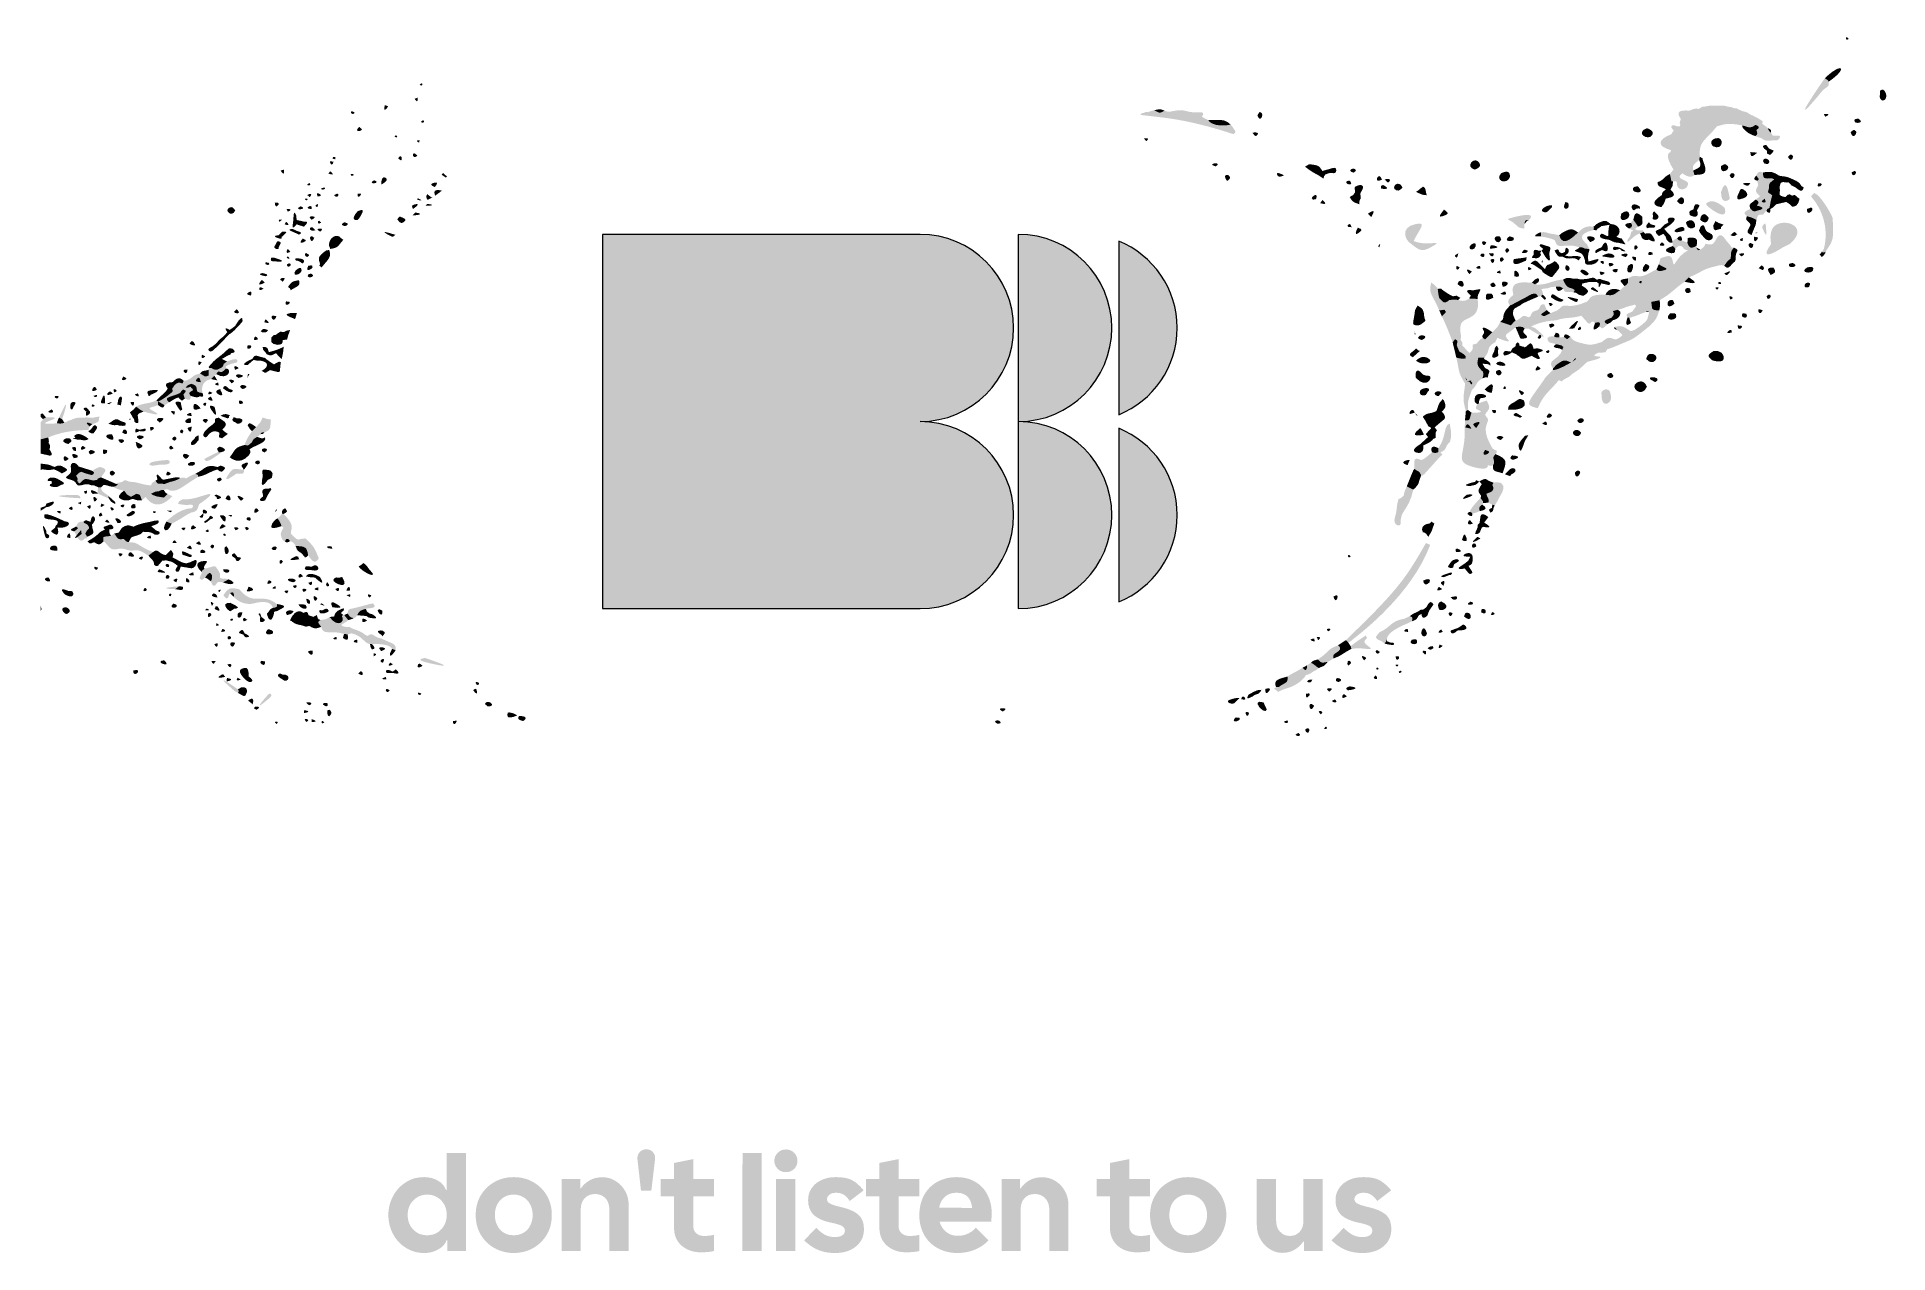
# Model space of a CAD drawing. Header units: millimetres. Extents: x 1807 to 1938, y 68 to 154.
import ezdxf

# ---------------------------------------------------------------- set-up
doc = ezdxf.new("R2010")
doc.units = ezdxf.units.MM

msp = doc.modelspace()

# ---------------------------------------------------------------- hatches: boundary and pattern name
at = {"true_color": 0x080808, "transparency": 33554687}
h = msp.add_hatch(color=18, dxfattribs=at)
edge = h.paths.add_edge_path(flags=0)
edge.add_spline(control_points=[(1934.96, 153.81), (1934.74, 153.61), (1934.69, 153.94), (1934.83, 153.94), (1934.84, 153.94), (1934.83, 153.94), (1934.96, 153.81)], knot_values=[0, 0, 0, 0, 1, 1, 1, 2, 2, 2, 2], degree=3, periodic=1)
h = msp.add_hatch(color=18, dxfattribs=at)
edge = h.paths.add_edge_path(flags=0)
edge.add_spline(control_points=[(1933.27, 151.04), (1933.34, 151.1), (1933.93, 151.69), (1934.32, 151.75), (1934.43, 151.76), (1934.63, 151.57), (1933.54, 150.79), (1933.52, 150.81), (1933.6, 150.85), (1933.27, 151.04)], knot_values=[0, 0, 0, 0, 1, 1, 1, 2, 2, 2, 3, 3, 3, 3], degree=3, periodic=1)
h = msp.add_hatch(color=18, dxfattribs=at)
edge = h.paths.add_edge_path(flags=0)
edge.add_spline(control_points=[(1834.31, 150.58), (1834.44, 150.68), (1834.42, 150.68), (1834.44, 150.68), (1834.58, 150.68), (1834.49, 150.4), (1834.31, 150.58)], knot_values=[0, 0, 0, 0, 1, 1, 1, 2, 2, 2, 2], degree=3, periodic=1)
h = msp.add_hatch(color=18, dxfattribs=at)
edge = h.paths.add_edge_path(flags=0)
edge.add_spline(control_points=[(1933.27, 151.04), (1933.6, 150.85), (1933.52, 150.81), (1933.54, 150.79), (1933.61, 150.37), (1933.35, 150.46), (1933.07, 150.12), (1930.28, 146.74), (1933.22, 150.97), (1933.27, 151.04)], knot_values=[0, 0, 0, 0, 1, 1, 1, 2, 2, 2, 3, 3, 3, 3], degree=3, periodic=1)
h = msp.add_hatch(color=18, dxfattribs=at)
edge = h.paths.add_edge_path(flags=0)
edge.add_spline(control_points=[(1937.14, 149.72), (1937.15, 150.17), (1937.17, 150.18), (1937.21, 150.21), (1937.45, 150.37), (1937.57, 149.97), (1937.58, 149.94), (1937.72, 149.49), (1937.21, 149.26), (1937.14, 149.72)], knot_values=[0, 0, 0, 0, 1, 1, 1, 2, 2, 2, 3, 3, 3, 3], degree=3, periodic=1)
h = msp.add_hatch(color=18, dxfattribs=at)
edge = h.paths.add_edge_path(flags=0)
edge.add_spline(control_points=[(1829.74, 148.63), (1829.64, 148.38), (1829.35, 148.63), (1829.54, 148.72), (1829.56, 148.72), (1829.54, 148.72), (1829.74, 148.63)], knot_values=[0, 0, 0, 0, 1, 1, 1, 2, 2, 2, 2], degree=3, periodic=1)
h = msp.add_hatch(color=18, dxfattribs=at)
edge = h.paths.add_edge_path(flags=0)
edge.add_spline(control_points=[(1832.1, 149.06), (1832.09, 149.05), (1831.73, 148.51), (1831.84, 149.07), (1831.86, 149.2), (1831.92, 149.12), (1832.1, 149.06)], knot_values=[0, 0, 0, 0, 1, 1, 1, 2, 2, 2, 2], degree=3, periodic=1)
h = msp.add_hatch(color=18, dxfattribs=at)
edge = h.paths.add_edge_path(flags=0)
edge.add_spline(control_points=[(1833.96, 149.59), (1834.16, 149.67), (1834.14, 149.67), (1834.16, 149.67), (1834.19, 149.66), (1834.22, 149.17), (1833.96, 149.59)], knot_values=[0, 0, 0, 0, 1, 1, 1, 2, 2, 2, 2], degree=3, periodic=1)
h = msp.add_hatch(color=18, dxfattribs=at)
edge = h.paths.add_edge_path(flags=0)
edge.add_spline(control_points=[(1886.05, 148.79), (1886.4, 148.58), (1886.44, 148.56), (1886.77, 148.76), (1887.08, 148.63), (1887.08, 148.68), (1887.4, 148.73), (1887.47, 148.57), (1887.42, 148.55), (1887.6, 148.49), (1887.6, 148.49), (1887.81, 148.45), (1887.81, 148.45), (1888.84, 148.24), (1888.89, 148.02), (1889.4, 148.33), (1889.62, 148.2), (1889.6, 148.21), (1889.84, 148.1), (1890.12, 147.6), (1891.21, 147.7), (1891.42, 147.78), (1891.55, 147.65), (1891.53, 147.65), (1891.74, 147.34), (1891.74, 147.34), (1891.75, 147.23), (1891.75, 147.23), (1891.75, 147.23), (1891.64, 147.1), (1891.64, 147.1), (1888.22, 148.21), (1886.79, 148.24), (1885.06, 148.46), (1885.06, 148.46), (1885.18, 148.58), (1885.18, 148.58), (1885.18, 148.58), (1885.31, 148.59), (1885.31, 148.59), (1885.31, 148.59), (1885.44, 148.66), (1885.44, 148.66), (1885.44, 148.66), (1885.57, 148.65), (1885.57, 148.65), (1886.02, 148.78), (1886.02, 148.78), (1886.05, 148.79)], knot_values=[0, 0, 0, 0, 1, 1, 1, 2, 2, 2, 3, 3, 3, 4, 4, 4, 5, 5, 5, 6, 6, 6, 7, 7, 7, 8, 8, 8, 9, 9, 9, 10, 10, 10, 11, 11, 11, 12, 12, 12, 13, 13, 13, 14, 14, 14, 15, 15, 15, 16, 16, 16, 16], degree=3, periodic=1)
h = msp.add_hatch(color=18, dxfattribs=at)
edge = h.paths.add_edge_path(flags=0)
edge.add_spline(control_points=[(1886.05, 148.79), (1886.52, 148.91), (1886.51, 148.85), (1886.77, 148.76), (1886.44, 148.56), (1886.4, 148.58), (1886.05, 148.79)], knot_values=[0, 0, 0, 0, 1, 1, 1, 2, 2, 2, 2], degree=3, periodic=1)
h = msp.add_hatch(color=18, dxfattribs=at)
edge = h.paths.add_edge_path(flags=0)
edge.add_spline(control_points=[(1887.4, 148.73), (1888.28, 148.92), (1888.27, 148.58), (1889.19, 148.64), (1889.53, 148.67), (1889.58, 148.56), (1889.4, 148.33), (1888.89, 148.02), (1888.84, 148.24), (1887.81, 148.45), (1887.81, 148.45), (1887.6, 148.49), (1887.6, 148.49), (1887.42, 148.55), (1887.47, 148.57), (1887.4, 148.73)], knot_values=[0, 0, 0, 0, 1, 1, 1, 2, 2, 2, 3, 3, 3, 4, 4, 4, 5, 5, 5, 5], degree=3, periodic=1)
h = msp.add_hatch(color=18, dxfattribs=at)
edge = h.paths.add_edge_path(flags=0)
edge.add_spline(control_points=[(1893.31, 148.42), (1893.44, 148.6), (1893.4, 148.73), (1893.58, 148.62), (1893.79, 148.49), (1893.5, 147.85), (1893.31, 148.42)], knot_values=[0, 0, 0, 0, 1, 1, 1, 2, 2, 2, 2], degree=3, periodic=1)
h = msp.add_hatch(color=18, dxfattribs=at)
edge = h.paths.add_edge_path(flags=0)
edge.add_spline(control_points=[(1924.25, 148.3), (1924.25, 148.3), (1923.92, 147.92), (1923.92, 147.92), (1923.56, 147.5), (1923.96, 147.21), (1923.34, 147.12), (1922.88, 147.06), (1922.9, 147.16), (1922.45, 147.09), (1922.45, 147.09), (1922.56, 147.26), (1922.56, 147.26), (1922.56, 147.26), (1922.63, 147.34), (1922.63, 147.34), (1922.43, 147.6), (1922.45, 147.62), (1922.46, 147.64), (1922.63, 147.88), (1922.73, 147.59), (1923.06, 147.66), (1923.06, 147.66), (1923.1, 147.77), (1923.1, 147.77), (1923.1, 147.77), (1923.04, 147.88), (1923.04, 147.88), (1923.04, 147.88), (1923.11, 148.1), (1923.11, 148.1), (1923.11, 148.1), (1923.11, 148.2), (1923.11, 148.2), (1922.78, 148.69), (1923.05, 148.81), (1923.72, 148.76), (1923.72, 148.76), (1923.85, 148.8), (1923.85, 148.8), (1923.85, 148.8), (1923.98, 148.86), (1923.98, 148.86), (1923.98, 148.86), (1924.11, 148.89), (1924.11, 148.89), (1924.11, 148.89), (1924.24, 148.91), (1924.24, 148.91), (1924.24, 148.91), (1924.37, 148.88), (1924.37, 148.88), (1924.37, 148.88), (1924.5, 148.94), (1924.5, 148.94), (1924.5, 148.94), (1924.63, 149.03), (1924.63, 149.03), (1924.63, 149.03), (1924.76, 149.04), (1924.76, 149.04), (1924.76, 149.04), (1924.89, 149.06), (1924.89, 149.06), (1924.89, 149.06), (1925.02, 149.08), (1925.02, 149.08), (1925.02, 149.08), (1925.14, 149.1), (1925.14, 149.1), (1925.14, 149.1), (1925.27, 149.1), (1925.27, 149.1), (1925.27, 149.1), (1925.79, 149.1), (1925.79, 149.1), (1925.79, 149.1), (1925.92, 149.11), (1925.92, 149.11), (1925.92, 149.11), (1926.05, 149.12), (1926.05, 149.12), (1926.05, 149.12), (1926.18, 149.11), (1926.18, 149.11), (1926.18, 149.11), (1926.31, 149.07), (1926.31, 149.07), (1926.31, 149.07), (1926.44, 149.04), (1926.44, 149.04), (1926.44, 149.04), (1926.57, 149.02), (1926.57, 149.02), (1926.57, 149.02), (1926.7, 149), (1926.7, 149), (1926.7, 149), (1926.83, 148.95), (1926.83, 148.95), (1926.83, 148.95), (1926.96, 148.92), (1926.96, 148.92), (1926.96, 148.92), (1927.08, 148.91), (1927.08, 148.91), (1927.08, 148.91), (1927.18, 148.85), (1927.18, 148.85), (1927.18, 148.85), (1927.34, 148.78), (1927.34, 148.78), (1927.34, 148.78), (1927.47, 148.72), (1927.47, 148.72), (1927.47, 148.72), (1927.6, 148.69), (1927.6, 148.69), (1927.6, 148.69), (1927.73, 148.66), (1927.73, 148.66), (1927.73, 148.66), (1927.86, 148.6), (1927.86, 148.6), (1927.86, 148.6), (1927.95, 148.53), (1927.95, 148.53), (1927.95, 148.53), (1928.12, 148.44), (1928.12, 148.44), (1928.12, 148.44), (1928.25, 148.39), (1928.25, 148.39), (1928.25, 148.39), (1928.37, 148.31), (1928.37, 148.31), (1928.37, 148.31), (1928.51, 148.26), (1928.51, 148.26), (1928.51, 148.26), (1928.59, 148.2), (1928.59, 148.2), (1928.59, 148.2), (1928.77, 148.1), (1928.77, 148.1), (1928.77, 148.1), (1928.9, 147.99), (1928.9, 147.99), (1928.9, 147.99), (1928.86, 147.84), (1928.86, 147.84), (1927.15, 148.2), (1927.16, 148.89), (1924.76, 148.73), (1924.71, 148.73), (1924.78, 148.63), (1924.24, 148.5), (1924.22, 148.5), (1924.24, 148.5), (1924.25, 148.3)], knot_values=[0, 0, 0, 0, 1, 1, 1, 2, 2, 2, 3, 3, 3, 4, 4, 4, 5, 5, 5, 6, 6, 6, 7, 7, 7, 8, 8, 8, 9, 9, 9, 10, 10, 10, 11, 11, 11, 12, 12, 12, 13, 13, 13, 14, 14, 14, 15, 15, 15, 16, 16, 16, 17, 17, 17, 18, 18, 18, 19, 19, 19, 20, 20, 20, 21, 21, 21, 22, 22, 22, 23, 23, 23, 24, 24, 24, 25, 25, 25, 26, 26, 26, 27, 27, 27, 28, 28, 28, 29, 29, 29, 30, 30, 30, 31, 31, 31, 32, 32, 32, 33, 33, 33, 34, 34, 34, 35, 35, 35, 36, 36, 36, 37, 37, 37, 38, 38, 38, 39, 39, 39, 40, 40, 40, 41, 41, 41, 42, 42, 42, 43, 43, 43, 44, 44, 44, 45, 45, 45, 46, 46, 46, 47, 47, 47, 48, 48, 48, 49, 49, 49, 50, 50, 50, 51, 51, 51, 52, 52, 52, 53, 53, 53, 53], degree=3, periodic=1)
h = msp.add_hatch(color=18, dxfattribs=at)
edge = h.paths.add_edge_path(flags=0)
edge.add_spline(control_points=[(1924.25, 148.3), (1924.24, 148.5), (1924.22, 148.5), (1924.24, 148.5), (1924.78, 148.63), (1924.71, 148.73), (1924.76, 148.73), (1927.16, 148.89), (1927.15, 148.2), (1928.86, 147.84), (1928.86, 147.84), (1929.26, 147.53), (1929.26, 147.53), (1929.29, 147.34), (1929.46, 147.21), (1929.49, 147.19), (1929.54, 147.09), (1929.54, 147.12), (1929.59, 147.02), (1929.61, 146.95), (1930.48, 147.16), (1929.95, 146.68), (1929.32, 146.7), (1929.26, 146.49), (1928.79, 146.82), (1928.79, 146.82), (1928.38, 146.96), (1928.38, 146.96), (1928.58, 147.15), (1928.52, 147.16), (1928.45, 147.4), (1928.63, 147.53), (1928.69, 147.56), (1928.51, 147.71), (1928.51, 147.71), (1928.38, 147.75), (1928.38, 147.75), (1928.16, 147.61), (1928.18, 147.58), (1927.89, 147.59), (1927.89, 147.59), (1927.46, 147.72), (1927.46, 147.72), (1926.28, 147.94), (1926.2, 147.77), (1925.68, 147.66), (1925.68, 147.66), (1925.53, 147.77), (1925.53, 147.77), (1925.53, 147.77), (1925.59, 147.88), (1925.59, 147.88), (1926.64, 148.3), (1925.26, 148.56), (1924.25, 148.3)], knot_values=[0, 0, 0, 0, 1, 1, 1, 2, 2, 2, 3, 3, 3, 4, 4, 4, 5, 5, 5, 6, 6, 6, 7, 7, 7, 8, 8, 8, 9, 9, 9, 10, 10, 10, 11, 11, 11, 12, 12, 12, 13, 13, 13, 14, 14, 14, 15, 15, 15, 16, 16, 16, 17, 17, 17, 18, 18, 18, 18], degree=3, periodic=1)
h = msp.add_hatch(color=18, dxfattribs=at)
edge = h.paths.add_edge_path(flags=0)
edge.add_spline(control_points=[(1830.05, 147.62), (1830.2, 147.47), (1830.34, 147.46), (1830.17, 147.35), (1830.15, 147.34), (1829.67, 147.21), (1830.05, 147.62)], knot_values=[0, 0, 0, 0, 1, 1, 1, 2, 2, 2, 2], degree=3, periodic=1)
h = msp.add_hatch(color=18, dxfattribs=at)
edge = h.paths.add_edge_path(flags=0)
edge.add_spline(control_points=[(1834.57, 148.09), (1834.79, 147.92), (1834.4, 147.83), (1834.41, 147.99), (1834.41, 148.01), (1834.41, 147.99), (1834.57, 148.09)], knot_values=[0, 0, 0, 0, 1, 1, 1, 2, 2, 2, 2], degree=3, periodic=1)
h = msp.add_hatch(color=18, dxfattribs=at)
edge = h.paths.add_edge_path(flags=0)
edge.add_spline(control_points=[(1889.84, 148.1), (1890.8, 148.07), (1890.95, 148.21), (1891.42, 147.78), (1891.21, 147.7), (1890.12, 147.6), (1889.84, 148.1)], knot_values=[0, 0, 0, 0, 1, 1, 1, 2, 2, 2, 2], degree=3, periodic=1)
h = msp.add_hatch(color=18, dxfattribs=at)
edge = h.paths.add_edge_path(flags=0)
edge.add_spline(control_points=[(1892.96, 147.21), (1893.62, 147.3), (1893.25, 146.97), (1893.2, 146.97), (1893.17, 146.98), (1893.11, 146.98), (1892.96, 147.21)], knot_values=[0, 0, 0, 0, 1, 1, 1, 2, 2, 2, 2], degree=3, periodic=1)
h = msp.add_hatch(color=18, dxfattribs=at)
edge = h.paths.add_edge_path(flags=0)
edge.add_spline(control_points=[(1920.75, 147.52), (1920.8, 147.5), (1921.31, 147.34), (1921.11, 147.03), (1920.83, 146.6), (1919.84, 147.21), (1920.75, 147.52)], knot_values=[0, 0, 0, 0, 1, 1, 1, 2, 2, 2, 2], degree=3, periodic=1)
h = msp.add_hatch(color=18, dxfattribs=at)
edge = h.paths.add_edge_path(flags=0)
edge.add_spline(control_points=[(1924.25, 148.3), (1925.26, 148.56), (1926.64, 148.3), (1925.59, 147.88), (1925.59, 147.88), (1925.53, 147.77), (1925.53, 147.77), (1925.53, 147.77), (1925.68, 147.66), (1925.68, 147.66), (1924.79, 146.55), (1924.39, 146.65), (1924.47, 145.51), (1924.47, 145.51), (1924.42, 145.3), (1924.42, 145.3), (1924.06, 144.96), (1923.93, 144.99), (1924, 144.54), (1924, 144.54), (1924.09, 144.23), (1924.09, 144.23), (1923.77, 143.91), (1923.3, 144.31), (1923.25, 144.35), (1923.25, 144.35), (1923.1, 144.86), (1923.1, 144.86), (1923.04, 145.45), (1922.91, 145.5), (1923.4, 145.94), (1923.5, 146.06), (1923.48, 146.05), (1923.58, 146.15), (1924.22, 146.83), (1923.23, 146.01), (1922.45, 145.97), (1921.43, 146.24), (1921.47, 146.73), (1922.45, 147.09), (1922.9, 147.16), (1922.88, 147.06), (1923.34, 147.12), (1923.96, 147.21), (1923.56, 147.5), (1923.92, 147.92), (1923.92, 147.92), (1924.25, 148.3), (1924.25, 148.3)], knot_values=[0, 0, 0, 0, 1, 1, 1, 2, 2, 2, 3, 3, 3, 4, 4, 4, 5, 5, 5, 6, 6, 6, 7, 7, 7, 8, 8, 8, 9, 9, 9, 10, 10, 10, 11, 11, 11, 12, 12, 12, 13, 13, 13, 14, 14, 14, 15, 15, 15, 16, 16, 16, 16], degree=3, periodic=1)
h = msp.add_hatch(color=18, dxfattribs=at)
edge = h.paths.add_edge_path(flags=0)
edge.add_spline(control_points=[(1927.46, 147.72), (1927.46, 147.72), (1927.89, 147.59), (1927.89, 147.59), (1928.15, 147.43), (1928.12, 147.34), (1928.45, 147.4), (1928.52, 147.16), (1928.58, 147.15), (1928.38, 146.96), (1927.84, 147.17), (1927.87, 147.18), (1927.48, 147.54), (1927.48, 147.54), (1927.46, 147.72), (1927.46, 147.72)], knot_values=[0, 0, 0, 0, 1, 1, 1, 2, 2, 2, 3, 3, 3, 4, 4, 4, 5, 5, 5, 5], degree=3, periodic=1)
h = msp.add_hatch(color=18, dxfattribs=at)
edge = h.paths.add_edge_path(flags=0)
edge.add_spline(control_points=[(1927.89, 147.59), (1928.18, 147.58), (1928.16, 147.61), (1928.38, 147.75), (1928.38, 147.75), (1928.51, 147.71), (1928.51, 147.71), (1928.69, 147.56), (1928.63, 147.53), (1928.45, 147.4), (1928.12, 147.34), (1928.15, 147.43), (1927.89, 147.59)], knot_values=[0, 0, 0, 0, 1, 1, 1, 2, 2, 2, 3, 3, 3, 4, 4, 4, 4], degree=3, periodic=1)
h = msp.add_hatch(color=18, dxfattribs=at)
edge = h.paths.add_edge_path(flags=0)
edge.add_spline(control_points=[(1929.26, 147.53), (1929.49, 147.42), (1929.5, 147.41), (1929.49, 147.19), (1929.46, 147.21), (1929.29, 147.34), (1929.26, 147.53)], knot_values=[0, 0, 0, 0, 1, 1, 1, 2, 2, 2, 2], degree=3, periodic=1)
h = msp.add_hatch(color=18, dxfattribs=at)
edge = h.paths.add_edge_path(flags=0)
edge.add_spline(control_points=[(1933.3, 148.33), (1933.21, 148.51), (1933.2, 148.49), (1933.21, 148.51), (1933.22, 148.53), (1933.86, 148.58), (1933.3, 148.33)], knot_values=[0, 0, 0, 0, 1, 1, 1, 2, 2, 2, 2], degree=3, periodic=1)
h = msp.add_hatch(color=18, dxfattribs=at)
edge = h.paths.add_edge_path(flags=0)
edge.add_spline(control_points=[(1935.09, 147.24), (1935.27, 147.39), (1935.3, 147.47), (1935.46, 147.31), (1935.58, 147.19), (1935.25, 146.64), (1935.09, 147.24)], knot_values=[0, 0, 0, 0, 1, 1, 1, 2, 2, 2, 2], degree=3, periodic=1)
h = msp.add_hatch(color=18, dxfattribs=at)
edge = h.paths.add_edge_path(flags=0)
edge.add_spline(control_points=[(1935.62, 148.2), (1936.15, 147.89), (1935.42, 147.81), (1935.37, 147.99), (1935.31, 148.18), (1935.39, 148.15), (1935.62, 148.2)], knot_values=[0, 0, 0, 0, 1, 1, 1, 2, 2, 2, 2], degree=3, periodic=1)
h = msp.add_hatch(color=18, dxfattribs=at)
edge = h.paths.add_edge_path(flags=0)
edge.add_spline(control_points=[(1832.54, 146.91), (1832.63, 147.03), (1832.62, 147.03), (1832.63, 147.03), (1832.69, 147.04), (1832.87, 146.76), (1832.54, 146.91)], knot_values=[0, 0, 0, 0, 1, 1, 1, 2, 2, 2, 2], degree=3, periodic=1)
h = msp.add_hatch(color=18, dxfattribs=at)
edge = h.paths.add_edge_path(flags=0)
edge.add_spline(control_points=[(1834.31, 146.67), (1834.34, 146.35), (1834.08, 146.61), (1834.12, 146.65), (1834.13, 146.66), (1834.12, 146.65), (1834.31, 146.67)], knot_values=[0, 0, 0, 0, 1, 1, 1, 2, 2, 2, 2], degree=3, periodic=1)
h = msp.add_hatch(color=18, dxfattribs=at)
edge = h.paths.add_edge_path(flags=0)
edge.add_spline(control_points=[(1885.33, 146.8), (1885.54, 146.8), (1885.68, 146.85), (1885.57, 146.69), (1885.47, 146.54), (1885.44, 146.65), (1885.33, 146.8)], knot_values=[0, 0, 0, 0, 1, 1, 1, 2, 2, 2, 2], degree=3, periodic=1)
h = msp.add_hatch(color=18, dxfattribs=at)
edge = h.paths.add_edge_path(flags=0)
edge.add_spline(control_points=[(1922.45, 145.97), (1923.23, 146.01), (1924.22, 146.83), (1923.58, 146.15), (1923.48, 146.05), (1923.5, 146.06), (1923.4, 145.94), (1922.91, 145.5), (1923.04, 145.45), (1923.1, 144.86), (1923.02, 144.81), (1923.03, 144.82), (1922.61, 144.61), (1921.98, 145.64), (1922.28, 145.78), (1922.38, 145.83), (1922.38, 145.83), (1922.45, 145.97), (1922.45, 145.97)], knot_values=[0, 0, 0, 0, 1, 1, 1, 2, 2, 2, 3, 3, 3, 4, 4, 4, 5, 5, 5, 6, 6, 6, 6], degree=3, periodic=1)
h = msp.add_hatch(color=18, dxfattribs=at)
edge = h.paths.add_edge_path(flags=0)
edge.add_spline(control_points=[(1925.4, 146.25), (1925.36, 146.28), (1925.05, 146.63), (1925.54, 146.8), (1926.23, 147.04), (1926.14, 145.87), (1925.4, 146.25)], knot_values=[0, 0, 0, 0, 1, 1, 1, 2, 2, 2, 2], degree=3, periodic=1)
h = msp.add_hatch(color=18, dxfattribs=at)
edge = h.paths.add_edge_path(flags=0)
edge.add_spline(control_points=[(1929.34, 146.09), (1929.34, 146.09), (1929.19, 145.94), (1929.19, 145.94), (1929.16, 145.96), (1928.62, 146.3), (1929.14, 146.35), (1929.14, 146.35), (1929.14, 146.35), (1929.34, 146.09)], knot_values=[0, 0, 0, 0, 1, 1, 1, 2, 2, 2, 3, 3, 3, 3], degree=3, periodic=1)
h = msp.add_hatch(color=18, dxfattribs=at)
edge = h.paths.add_edge_path(flags=0)
edge.add_spline(control_points=[(1929.34, 146.09), (1929.67, 145.94), (1929.67, 145.94), (1929.67, 145.94), (1929.56, 145.76), (1929.59, 145.76), (1929.4, 145.64), (1929.4, 145.64), (1929.2, 145.74), (1929.2, 145.74), (1929.2, 145.74), (1929.19, 145.94), (1929.19, 145.94), (1929.19, 145.94), (1929.34, 146.09), (1929.34, 146.09)], knot_values=[0, 0, 0, 0, 1, 1, 1, 2, 2, 2, 3, 3, 3, 4, 4, 4, 5, 5, 5, 5], degree=3, periodic=1)
h = msp.add_hatch(color=18, dxfattribs=at)
edge = h.paths.add_edge_path(flags=0)
edge.add_spline(control_points=[(1828.25, 145.18), (1828.13, 144.7), (1827.96, 145.16), (1828, 145.18), (1828.07, 145.21), (1828.17, 145.15), (1828.25, 145.18)], knot_values=[0, 0, 0, 0, 1, 1, 1, 2, 2, 2, 2], degree=3, periodic=1)
h = msp.add_hatch(color=18, dxfattribs=at)
edge = h.paths.add_edge_path(flags=0)
edge.add_spline(control_points=[(1828.36, 145.33), (1828.21, 145.38), (1828.19, 145.36), (1828.18, 145.41), (1828.13, 145.54), (1828.51, 145.57), (1828.36, 145.33)], knot_values=[0, 0, 0, 0, 1, 1, 1, 2, 2, 2, 2], degree=3, periodic=1)
h = msp.add_hatch(color=18, dxfattribs=at)
edge = h.paths.add_edge_path(flags=0)
edge.add_spline(control_points=[(1832.8, 145.4), (1832.9, 145.53), (1832.89, 145.6), (1833.03, 145.51), (1833.04, 145.5), (1833.16, 145.04), (1832.8, 145.4)], knot_values=[0, 0, 0, 0, 1, 1, 1, 2, 2, 2, 2], degree=3, periodic=1)
h = msp.add_hatch(color=18, dxfattribs=at)
edge = h.paths.add_edge_path(flags=0)
edge.add_spline(control_points=[(1834.15, 145.61), (1833.91, 145.26), (1833.71, 145.73), (1833.93, 145.76), (1833.95, 145.76), (1833.93, 145.76), (1834.15, 145.61)], knot_values=[0, 0, 0, 0, 1, 1, 1, 2, 2, 2, 2], degree=3, periodic=1)
h = msp.add_hatch(color=18, dxfattribs=at)
edge = h.paths.add_edge_path(flags=0)
edge.add_spline(control_points=[(1890.38, 144.83), (1889.79, 144.99), (1890.4, 145.09), (1890.46, 145.04), (1890.59, 144.94), (1890.49, 144.95), (1890.38, 144.83)], knot_values=[0, 0, 0, 0, 1, 1, 1, 2, 2, 2, 2], degree=3, periodic=1)
h = msp.add_hatch(color=18, dxfattribs=at)
edge = h.paths.add_edge_path(flags=0)
edge.add_spline(control_points=[(1896.96, 144.99), (1897.55, 144.9), (1897.62, 144.95), (1897.89, 144.51), (1897.89, 144.51), (1897.61, 144.21), (1897.61, 144.21), (1897.09, 144.48), (1897.12, 144.48), (1896.66, 144.81), (1896.66, 144.81), (1896.96, 144.99), (1896.96, 144.99)], knot_values=[0, 0, 0, 0, 1, 1, 1, 2, 2, 2, 3, 3, 3, 4, 4, 4, 4], degree=3, periodic=1)
h = msp.add_hatch(color=18, dxfattribs=at)
edge = h.paths.add_edge_path(flags=0)
edge.add_spline(control_points=[(1898.39, 144.65), (1898.71, 144.75), (1898.87, 144.82), (1898.87, 144.53), (1898.87, 144.27), (1898.52, 144.37), (1898.48, 144.38), (1898.39, 144.5), (1898.41, 144.49), (1898.39, 144.65)], knot_values=[0, 0, 0, 0, 1, 1, 1, 2, 2, 2, 3, 3, 3, 3], degree=3, periodic=1)
h = msp.add_hatch(color=18, dxfattribs=at)
edge = h.paths.add_edge_path(flags=0)
edge.add_spline(control_points=[(1900.09, 144.39), (1899.55, 144.54), (1900.07, 144.76), (1900.19, 144.64), (1900.32, 144.5), (1900.21, 144.51), (1900.09, 144.39)], knot_values=[0, 0, 0, 0, 1, 1, 1, 2, 2, 2, 2], degree=3, periodic=1)
h = msp.add_hatch(color=18, dxfattribs=at)
edge = h.paths.add_edge_path(flags=0)
edge.add_spline(control_points=[(1908.61, 144.61), (1907.87, 144.8), (1908.62, 145.64), (1908.95, 145.06), (1909.12, 144.76), (1908.66, 144.62), (1908.61, 144.61)], knot_values=[0, 0, 0, 0, 1, 1, 1, 2, 2, 2, 2], degree=3, periodic=1)
h = msp.add_hatch(color=18, dxfattribs=at)
edge = h.paths.add_edge_path(flags=0)
edge.add_spline(control_points=[(1923.1, 144.86), (1923.1, 144.86), (1923.25, 144.35), (1923.25, 144.35), (1922.57, 143.9), (1923.73, 143.94), (1923.64, 143.56), (1923.53, 143.1), (1922.83, 143.07), (1922.85, 143.67), (1922.85, 143.84), (1922.78, 143.78), (1922.58, 143.79), (1922.58, 143.79), (1922.47, 143.79), (1922.47, 143.79), (1922.46, 143.83), (1922.4, 144.11), (1922.36, 144.3), (1922.36, 144.3), (1922.61, 144.61), (1922.61, 144.61), (1923.03, 144.82), (1923.02, 144.81), (1923.1, 144.86)], knot_values=[0, 0, 0, 0, 1, 1, 1, 2, 2, 2, 3, 3, 3, 4, 4, 4, 5, 5, 5, 6, 6, 6, 7, 7, 7, 8, 8, 8, 8], degree=3, periodic=1)
h = msp.add_hatch(color=18, dxfattribs=at)
edge = h.paths.add_edge_path(flags=0)
edge.add_spline(control_points=[(1924.47, 145.51), (1924.47, 145.51), (1924.66, 145.4), (1924.66, 145.4), (1924.66, 145.4), (1924.68, 145.29), (1924.68, 145.29), (1924.68, 145.29), (1924.71, 145.18), (1924.71, 145.18), (1924.71, 145.18), (1924.75, 145.07), (1924.75, 145.07), (1924.75, 145.07), (1924.79, 144.97), (1924.79, 144.97), (1925.04, 144.22), (1924.65, 144.27), (1924.09, 144.23), (1924.09, 144.23), (1924, 144.54), (1924, 144.54), (1924.52, 144.78), (1924.61, 144.83), (1924.42, 145.3), (1924.42, 145.3), (1924.47, 145.51), (1924.47, 145.51)], knot_values=[0, 0, 0, 0, 1, 1, 1, 2, 2, 2, 3, 3, 3, 4, 4, 4, 5, 5, 5, 6, 6, 6, 7, 7, 7, 8, 8, 8, 9, 9, 9, 9], degree=3, periodic=1)
h = msp.add_hatch(color=18, dxfattribs=at)
edge = h.paths.add_edge_path(flags=0)
edge.add_spline(control_points=[(1925.95, 144.85), (1926.2, 145), (1926.26, 145.07), (1926.44, 144.85), (1926.63, 144.62), (1925.9, 144.17), (1925.95, 144.85)], knot_values=[0, 0, 0, 0, 1, 1, 1, 2, 2, 2, 2], degree=3, periodic=1)
h = msp.add_hatch(color=18, dxfattribs=at)
edge = h.paths.add_edge_path(flags=0)
edge.add_spline(control_points=[(1928.03, 145.84), (1928.03, 145.84), (1928.51, 145.8), (1928.51, 145.8), (1928.42, 145.75), (1928.01, 145.26), (1928.03, 145.84)], knot_values=[0, 0, 0, 0, 1, 1, 1, 2, 2, 2, 2], degree=3, periodic=1)
h = msp.add_hatch(color=18, dxfattribs=at)
edge = h.paths.add_edge_path(flags=0)
edge.add_spline(control_points=[(1929, 145.05), (1928.99, 145.07), (1928.8, 145.33), (1929.04, 145.37), (1929.45, 145.45), (1929.49, 144.82), (1929, 145.05)], knot_values=[0, 0, 0, 0, 1, 1, 1, 2, 2, 2, 2], degree=3, periodic=1)
h = msp.add_hatch(color=18, dxfattribs=at)
edge = h.paths.add_edge_path(flags=0)
edge.add_spline(control_points=[(1930.67, 145.51), (1930.82, 145.63), (1930.81, 145.74), (1930.98, 145.62), (1931.12, 145.52), (1930.9, 145.03), (1930.67, 145.51)], knot_values=[0, 0, 0, 0, 1, 1, 1, 2, 2, 2, 2], degree=3, periodic=1)
h = msp.add_hatch(color=18, dxfattribs=at)
edge = h.paths.add_edge_path(flags=0)
edge.add_spline(control_points=[(1824.52, 144.53), (1824.52, 144.53), (1824.74, 144.61), (1824.74, 144.61), (1824.76, 144.6), (1824.84, 144.03), (1824.52, 144.53)], knot_values=[0, 0, 0, 0, 1, 1, 1, 2, 2, 2, 2], degree=3, periodic=1)
h = msp.add_hatch(color=18, dxfattribs=at)
edge = h.paths.add_edge_path(flags=0)
edge.add_spline(control_points=[(1826.57, 143.66), (1826.75, 143.49), (1826.38, 143.4), (1826.39, 143.58), (1826.4, 143.59), (1826.39, 143.58), (1826.57, 143.66)], knot_values=[0, 0, 0, 0, 1, 1, 1, 2, 2, 2, 2], degree=3, periodic=1)
h = msp.add_hatch(color=18, dxfattribs=at)
edge = h.paths.add_edge_path(flags=0)
edge.add_spline(control_points=[(1827.89, 144.33), (1828, 144.49), (1827.99, 144.48), (1828, 144.49), (1828.03, 144.5), (1828.47, 144.1), (1827.89, 144.33)], knot_values=[0, 0, 0, 0, 1, 1, 1, 2, 2, 2, 2], degree=3, periodic=1)
h = msp.add_hatch(color=18, dxfattribs=at)
edge = h.paths.add_edge_path(flags=0)
edge.add_spline(control_points=[(1829.45, 144.29), (1829.64, 144.29), (1829.63, 144.3), (1829.64, 144.29), (1829.78, 144.2), (1829.42, 144.06), (1829.45, 144.29)], knot_values=[0, 0, 0, 0, 1, 1, 1, 2, 2, 2, 2], degree=3, periodic=1)
h = msp.add_hatch(color=18, dxfattribs=at)
edge = h.paths.add_edge_path(flags=0)
edge.add_spline(control_points=[(1831.1, 143.86), (1831.26, 143.78), (1831.35, 143.79), (1831.23, 143.67), (1831.22, 143.65), (1830.67, 143.58), (1831.1, 143.86)], knot_values=[0, 0, 0, 0, 1, 1, 1, 2, 2, 2, 2], degree=3, periodic=1)
h = msp.add_hatch(color=18, dxfattribs=at)
edge = h.paths.add_edge_path(flags=0)
edge.add_spline(control_points=[(1831.61, 143.55), (1831.61, 143.6), (1831.6, 144.01), (1831.76, 144.06), (1831.81, 144.08), (1832.36, 143.97), (1831.61, 143.55)], knot_values=[0, 0, 0, 0, 1, 1, 1, 2, 2, 2, 2], degree=3, periodic=1)
h = msp.add_hatch(color=18, dxfattribs=at)
edge = h.paths.add_edge_path(flags=0)
edge.add_spline(control_points=[(1835.38, 143.38), (1834.74, 143.62), (1835.51, 143.73), (1835.52, 143.69), (1835.53, 143.66), (1835.55, 143.57), (1835.38, 143.38)], knot_values=[0, 0, 0, 0, 1, 1, 1, 2, 2, 2, 2], degree=3, periodic=1)
h = msp.add_hatch(color=18, dxfattribs=at)
edge = h.paths.add_edge_path(flags=0)
edge.add_spline(control_points=[(1835.97, 144.36), (1835.97, 144.36), (1836.24, 144.12), (1836.24, 144.12), (1836.14, 143.98), (1836.11, 144.09), (1835.85, 144.26), (1835.85, 144.26), (1835.97, 144.36), (1835.97, 144.36)], knot_values=[0, 0, 0, 0, 1, 1, 1, 2, 2, 2, 3, 3, 3, 3], degree=3, periodic=1)
h = msp.add_hatch(color=18, dxfattribs=at)
edge = h.paths.add_edge_path(flags=0)
edge.add_spline(control_points=[(1891.17, 143.81), (1890.82, 144.32), (1891.24, 144.23), (1891.27, 144.21), (1891.56, 144), (1891.2, 143.82), (1891.17, 143.81)], knot_values=[0, 0, 0, 0, 1, 1, 1, 2, 2, 2, 2], degree=3, periodic=1)
h = msp.add_hatch(color=18, dxfattribs=at)
edge = h.paths.add_edge_path(flags=0)
edge.add_spline(control_points=[(1895.18, 144.2), (1895.15, 144.19), (1894.81, 144.01), (1894.72, 144.19), (1894.52, 144.57), (1895.15, 144.22), (1895.18, 144.2)], knot_values=[0, 0, 0, 0, 1, 1, 1, 2, 2, 2, 2], degree=3, periodic=1)
h = msp.add_hatch(color=18, dxfattribs=at)
edge = h.paths.add_edge_path(flags=0)
edge.add_spline(control_points=[(1898.39, 144.65), (1898.41, 144.49), (1898.39, 144.5), (1898.48, 144.38), (1898.1, 144.28), (1898.03, 144.31), (1897.96, 143.97), (1897.96, 143.97), (1897.61, 144.21), (1897.61, 144.21), (1897.61, 144.21), (1897.89, 144.51), (1897.89, 144.51), (1897.93, 144.51), (1897.91, 144.53), (1898.39, 144.65)], knot_values=[0, 0, 0, 0, 1, 1, 1, 2, 2, 2, 3, 3, 3, 4, 4, 4, 5, 5, 5, 5], degree=3, periodic=1)
h = msp.add_hatch(color=18, dxfattribs=at)
edge = h.paths.add_edge_path(flags=0)
edge.add_spline(control_points=[(1899.8, 143.84), (1900.15, 143.45), (1899.6, 143.56), (1899.58, 143.67), (1899.56, 143.83), (1899.64, 143.78), (1899.8, 143.84)], knot_values=[0, 0, 0, 0, 1, 1, 1, 2, 2, 2, 2], degree=3, periodic=1)
h = msp.add_hatch(color=18, dxfattribs=at)
edge = h.paths.add_edge_path(flags=0)
edge.add_spline(control_points=[(1900.19, 143.02), (1900.19, 143.3), (1900.05, 143.37), (1900.33, 143.47), (1900.78, 143.63), (1900.86, 143.38), (1900.6, 143.02), (1900.6, 143.02), (1900.19, 143.02), (1900.19, 143.02)], knot_values=[0, 0, 0, 0, 1, 1, 1, 2, 2, 2, 3, 3, 3, 3], degree=3, periodic=1)
h = msp.add_hatch(color=18, dxfattribs=at)
edge = h.paths.add_edge_path(flags=0)
edge.add_spline(control_points=[(1902.09, 143.91), (1901.84, 143.79), (1901.69, 143.75), (1901.74, 144), (1901.75, 144.02), (1901.87, 144.37), (1902.09, 143.91)], knot_values=[0, 0, 0, 0, 1, 1, 1, 2, 2, 2, 2], degree=3, periodic=1)
h = msp.add_hatch(color=18, dxfattribs=at)
edge = h.paths.add_edge_path(flags=0)
edge.add_spline(control_points=[(1902.03, 143.26), (1902.01, 143.43), (1901.94, 143.47), (1902.15, 143.52), (1902.15, 143.53), (1902.9, 143.17), (1902.03, 143.26)], knot_values=[0, 0, 0, 0, 1, 1, 1, 2, 2, 2, 2], degree=3, periodic=1)
h = msp.add_hatch(color=18, dxfattribs=at)
edge = h.paths.add_edge_path(flags=0)
edge.add_spline(control_points=[(1902.27, 143.92), (1902.76, 144.04), (1902.64, 143.82), (1902.62, 143.8), (1902.49, 143.6), (1902.45, 143.75), (1902.27, 143.92)], knot_values=[0, 0, 0, 0, 1, 1, 1, 2, 2, 2, 2], degree=3, periodic=1)
h = msp.add_hatch(color=18, dxfattribs=at)
edge = h.paths.add_edge_path(flags=0)
edge.add_spline(control_points=[(1903.53, 143.35), (1903.5, 143.32), (1903.3, 143.03), (1903.07, 143.16), (1902.66, 143.37), (1903.28, 143.95), (1903.53, 143.35)], knot_values=[0, 0, 0, 0, 1, 1, 1, 2, 2, 2, 2], degree=3, periodic=1)
h = msp.add_hatch(color=18, dxfattribs=at)
edge = h.paths.add_edge_path(flags=0)
edge.add_spline(control_points=[(1904.97, 143.42), (1905.22, 143.24), (1905.11, 143.21), (1905.24, 142.8), (1904.83, 142.83), (1904.85, 142.88), (1904.48, 143.04), (1904.73, 143.17), (1904.67, 143.22), (1904.9, 143.35), (1904.9, 143.35), (1904.97, 143.42), (1904.97, 143.42)], knot_values=[0, 0, 0, 0, 1, 1, 1, 2, 2, 2, 3, 3, 3, 4, 4, 4, 4], degree=3, periodic=1)
h = msp.add_hatch(color=18, dxfattribs=at)
edge = h.paths.add_edge_path(flags=0)
edge.add_spline(control_points=[(1910.49, 144.36), (1910.8, 144.2), (1911.05, 144.11), (1911.1, 144.09), (1910.87, 143.48), (1909.97, 143.85), (1910.49, 144.36)], knot_values=[0, 0, 0, 0, 1, 1, 1, 2, 2, 2, 2], degree=3, periodic=1)
h = msp.add_hatch(color=18, dxfattribs=at)
edge = h.paths.add_edge_path(flags=0)
edge.add_spline(control_points=[(1910.49, 144.36), (1911.15, 144.67), (1911.08, 144.19), (1911.1, 144.09), (1911.05, 144.11), (1910.8, 144.2), (1910.49, 144.36)], knot_values=[0, 0, 0, 0, 1, 1, 1, 2, 2, 2, 2], degree=3, periodic=1)
h = msp.add_hatch(color=18, dxfattribs=at)
edge = h.paths.add_edge_path(flags=0)
edge.add_spline(control_points=[(1920.1, 143.43), (1920.69, 142.88), (1919.87, 142.96), (1919.77, 143.14), (1919.62, 143.42), (1920.07, 143.43), (1920.1, 143.43)], knot_values=[0, 0, 0, 0, 1, 1, 1, 2, 2, 2, 2], degree=3, periodic=1)
h = msp.add_hatch(color=18, dxfattribs=at)
edge = h.paths.add_edge_path(flags=0)
edge.add_spline(control_points=[(1922.36, 144.3), (1922.4, 144.11), (1922.46, 143.83), (1922.47, 143.79), (1922.47, 143.79), (1922.31, 143.68), (1922.31, 143.68), (1922.08, 143.5), (1922.17, 143.48), (1922.2, 143.22), (1922.2, 143.22), (1922.08, 143.21), (1922.08, 143.21), (1921.71, 143.46), (1921.5, 143.33), (1921.49, 143.72), (1922.01, 143.92), (1921.86, 144.06), (1922.36, 144.3)], knot_values=[0, 0, 0, 0, 1, 1, 1, 2, 2, 2, 3, 3, 3, 4, 4, 4, 5, 5, 5, 6, 6, 6, 6], degree=3, periodic=1)
h = msp.add_hatch(color=18, dxfattribs=at)
edge = h.paths.add_edge_path(flags=0)
edge.add_spline(control_points=[(1922.31, 143.68), (1922.31, 143.68), (1922.55, 143.46), (1922.55, 143.46), (1922.55, 143.46), (1922.4, 143.21), (1922.4, 143.21), (1922.4, 143.21), (1922.2, 143.22), (1922.2, 143.22), (1922.17, 143.48), (1922.08, 143.5), (1922.31, 143.68)], knot_values=[0, 0, 0, 0, 1, 1, 1, 2, 2, 2, 3, 3, 3, 4, 4, 4, 4], degree=3, periodic=1)
h = msp.add_hatch(color=18, dxfattribs=at)
edge = h.paths.add_edge_path(flags=0)
edge.add_spline(control_points=[(1922.47, 143.79), (1922.47, 143.79), (1922.58, 143.79), (1922.58, 143.79), (1922.55, 143.49), (1922.56, 143.49), (1922.55, 143.46), (1922.55, 143.46), (1922.31, 143.68), (1922.31, 143.68), (1922.31, 143.68), (1922.47, 143.79), (1922.47, 143.79)], knot_values=[0, 0, 0, 0, 1, 1, 1, 2, 2, 2, 3, 3, 3, 4, 4, 4, 4], degree=3, periodic=1)
h = msp.add_hatch(color=18, dxfattribs=at)
edge = h.paths.add_edge_path(flags=0)
edge.add_spline(control_points=[(1925.96, 143.02), (1926.34, 144.22), (1926.49, 142.92), (1926.58, 142.59), (1926.61, 142.5), (1925.96, 142.02), (1925.96, 143.02)], knot_values=[0, 0, 0, 0, 1, 1, 1, 2, 2, 2, 2], degree=3, periodic=1)
h = msp.add_hatch(color=18, dxfattribs=at)
edge = h.paths.add_edge_path(flags=0)
edge.add_spline(control_points=[(1926.56, 144.21), (1926.69, 144.34), (1926.67, 144.4), (1926.85, 144.33), (1927.05, 144.26), (1926.74, 143.73), (1926.56, 144.21)], knot_values=[0, 0, 0, 0, 1, 1, 1, 2, 2, 2, 2], degree=3, periodic=1)
h = msp.add_hatch(color=18, dxfattribs=at)
edge = h.paths.add_edge_path(flags=0)
edge.add_spline(control_points=[(1928.04, 143.66), (1927.87, 143.49), (1927.88, 143.45), (1927.8, 143.47), (1927.02, 143.71), (1928.02, 143.66), (1928.04, 143.66)], knot_values=[0, 0, 0, 0, 1, 1, 1, 2, 2, 2, 2], degree=3, periodic=1)
h = msp.add_hatch(color=18, dxfattribs=at)
edge = h.paths.add_edge_path(flags=0)
edge.add_spline(control_points=[(1928.92, 144.4), (1928.93, 144.08), (1928.9, 143.94), (1929.43, 143.99), (1929.59, 144), (1929.57, 143.98), (1929.71, 143.92), (1929.71, 143.92), (1929.53, 143.78), (1929.53, 143.78), (1929.22, 143.54), (1929.42, 143.48), (1929.29, 143.13), (1929.22, 142.95), (1929.33, 142.99), (1929.57, 142.8), (1929.43, 142.34), (1929.47, 142.36), (1929.37, 141.91), (1929.22, 141.85), (1929.25, 141.84), (1929.15, 141.73), (1929.15, 141.73), (1928.92, 141.43), (1928.92, 141.43), (1928.53, 141.48), (1928.55, 141.38), (1928.46, 141.07), (1928.22, 141.16), (1928.27, 141.2), (1927.78, 141.33), (1927.47, 141.59), (1927.64, 141.66), (1928.03, 141.85), (1928.3, 141.58), (1928.35, 141.66), (1928.44, 141.7), (1929.39, 141.89), (1928.51, 142.06), (1928.48, 142.07), (1928.66, 142.31), (1928.66, 142.35), (1928.39, 142.5), (1928.65, 142.7), (1928.77, 142.69), (1928.65, 142.8), (1928.32, 143.09), (1928.4, 143.13), (1928.58, 143.51), (1928.58, 143.51), (1928.51, 143.82), (1928.51, 143.82), (1928.51, 143.82), (1928.61, 143.91), (1928.61, 143.91), (1928.61, 143.91), (1928.59, 144.01), (1928.59, 144.01), (1928.59, 144.01), (1928.43, 144.18), (1928.43, 144.18), (1928.58, 144.46), (1928.6, 144.52), (1928.92, 144.4)], knot_values=[0, 0, 0, 0, 1, 1, 1, 2, 2, 2, 3, 3, 3, 4, 4, 4, 5, 5, 5, 6, 6, 6, 7, 7, 7, 8, 8, 8, 9, 9, 9, 10, 10, 10, 11, 11, 11, 12, 12, 12, 13, 13, 13, 14, 14, 14, 15, 15, 15, 16, 16, 16, 17, 17, 17, 18, 18, 18, 19, 19, 19, 20, 20, 20, 21, 21, 21, 21], degree=3, periodic=1)
h = msp.add_hatch(color=18, dxfattribs=at)
edge = h.paths.add_edge_path(flags=0)
edge.add_spline(control_points=[(1928.43, 144.18), (1928.43, 144.18), (1928.59, 144.01), (1928.59, 144.01), (1928.59, 144.01), (1928.61, 143.91), (1928.61, 143.91), (1928.61, 143.91), (1928.51, 143.82), (1928.51, 143.82), (1928.23, 143.91), (1928.26, 143.97), (1928.43, 144.18)], knot_values=[0, 0, 0, 0, 1, 1, 1, 2, 2, 2, 3, 3, 3, 4, 4, 4, 4], degree=3, periodic=1)
h = msp.add_hatch(color=18, dxfattribs=at)
edge = h.paths.add_edge_path(flags=0)
edge.add_spline(control_points=[(1928.92, 144.4), (1929.42, 144.51), (1929.69, 144.44), (1930.04, 144.18), (1930.04, 144.18), (1930.07, 143.89), (1930.07, 143.89), (1929.87, 143.87), (1929.88, 143.84), (1929.71, 143.92), (1929.57, 143.98), (1929.59, 144), (1929.43, 143.99), (1928.9, 143.94), (1928.93, 144.08), (1928.92, 144.4)], knot_values=[0, 0, 0, 0, 1, 1, 1, 2, 2, 2, 3, 3, 3, 4, 4, 4, 5, 5, 5, 5], degree=3, periodic=1)
h = msp.add_hatch(color=18, dxfattribs=at)
edge = h.paths.add_edge_path(flags=0)
edge.add_spline(control_points=[(1929.71, 143.92), (1929.88, 143.84), (1929.87, 143.87), (1930.07, 143.89), (1930.07, 143.89), (1930.33, 143.74), (1930.33, 143.74), (1930.33, 143.74), (1930.17, 143.67), (1930.17, 143.67), (1930.01, 143.3), (1930.16, 143.29), (1930.08, 142.92), (1929.8, 142.92), (1929.8, 142.96), (1929.57, 142.8), (1929.33, 142.99), (1929.22, 142.95), (1929.29, 143.13), (1929.42, 143.48), (1929.22, 143.54), (1929.53, 143.78), (1929.53, 143.78), (1929.71, 143.92), (1929.71, 143.92)], knot_values=[0, 0, 0, 0, 1, 1, 1, 2, 2, 2, 3, 3, 3, 4, 4, 4, 5, 5, 5, 6, 6, 6, 7, 7, 7, 8, 8, 8, 8], degree=3, periodic=1)
h = msp.add_hatch(color=18, dxfattribs=at)
edge = h.paths.add_edge_path(flags=0)
edge.add_spline(control_points=[(1930.04, 144.18), (1930.46, 144.1), (1930.46, 144.16), (1930.85, 144), (1930.71, 143.72), (1930.73, 143.72), (1930.72, 143.7), (1930.51, 143.7), (1930.53, 143.69), (1930.33, 143.74), (1930.33, 143.74), (1930.07, 143.89), (1930.07, 143.89), (1930.07, 143.89), (1930.04, 144.18), (1930.04, 144.18)], knot_values=[0, 0, 0, 0, 1, 1, 1, 2, 2, 2, 3, 3, 3, 4, 4, 4, 5, 5, 5, 5], degree=3, periodic=1)
h = msp.add_hatch(color=18, dxfattribs=at)
edge = h.paths.add_edge_path(flags=0)
edge.add_spline(control_points=[(1930.85, 144), (1930.85, 144), (1931.25, 143.82), (1931.25, 143.82), (1931.06, 143.67), (1931.06, 143.7), (1930.91, 143.5), (1930.91, 143.5), (1930.72, 143.7), (1930.72, 143.7), (1930.73, 143.72), (1930.71, 143.72), (1930.85, 144)], knot_values=[0, 0, 0, 0, 1, 1, 1, 2, 2, 2, 3, 3, 3, 4, 4, 4, 4], degree=3, periodic=1)
h = msp.add_hatch(color=18, dxfattribs=at)
edge = h.paths.add_edge_path(flags=0)
edge.add_spline(control_points=[(1931.25, 143.82), (1931.51, 143.66), (1931.49, 143.67), (1931.62, 143.45), (1931.41, 143.44), (1931.45, 143.34), (1931.23, 143.34), (1931.23, 143.34), (1930.91, 143.5), (1930.91, 143.5), (1931.06, 143.7), (1931.06, 143.67), (1931.25, 143.82)], knot_values=[0, 0, 0, 0, 1, 1, 1, 2, 2, 2, 3, 3, 3, 4, 4, 4, 4], degree=3, periodic=1)
h = msp.add_hatch(color=18, dxfattribs=at)
edge = h.paths.add_edge_path(flags=0)
edge.add_spline(control_points=[(1931.62, 143.45), (1931.62, 143.45), (1931.78, 143.36), (1931.78, 143.36), (1931.71, 143.02), (1931.52, 143.07), (1931.23, 143.34), (1931.45, 143.34), (1931.41, 143.44), (1931.62, 143.45)], knot_values=[0, 0, 0, 0, 1, 1, 1, 2, 2, 2, 3, 3, 3, 3], degree=3, periodic=1)
h = msp.add_hatch(color=18, dxfattribs=at)
edge = h.paths.add_edge_path(flags=0)
edge.add_spline(control_points=[(1932.81, 143.64), (1932.98, 143.63), (1933.02, 143.68), (1933.05, 143.56), (1933.08, 143.45), (1932.61, 143.26), (1932.81, 143.64)], knot_values=[0, 0, 0, 0, 1, 1, 1, 2, 2, 2, 2], degree=3, periodic=1)
h = msp.add_hatch(color=18, dxfattribs=at)
edge = h.paths.add_edge_path(flags=0)
edge.add_spline(control_points=[(1935.16, 144.41), (1935.34, 144.49), (1935.35, 144.54), (1935.43, 144.48), (1935.58, 144.35), (1935.19, 143.99), (1935.16, 144.41)], knot_values=[0, 0, 0, 0, 1, 1, 1, 2, 2, 2, 2], degree=3, periodic=1)
h = msp.add_hatch(color=18, dxfattribs=at)
edge = h.paths.add_edge_path(flags=0)
edge.add_spline(control_points=[(1824.11, 142.27), (1824.3, 142.26), (1824.39, 142.33), (1824.38, 142.16), (1824.37, 142.14), (1824.15, 141.8), (1824.11, 142.27)], knot_values=[0, 0, 0, 0, 1, 1, 1, 2, 2, 2, 2], degree=3, periodic=1)
h = msp.add_hatch(color=18, dxfattribs=at)
edge = h.paths.add_edge_path(flags=0)
edge.add_spline(control_points=[(1826.23, 142.56), (1826.4, 142.55), (1826.39, 142.55), (1826.4, 142.55), (1826.53, 142.46), (1826.22, 142.37), (1826.23, 142.56)], knot_values=[0, 0, 0, 0, 1, 1, 1, 2, 2, 2, 2], degree=3, periodic=1)
h = msp.add_hatch(color=18, dxfattribs=at)
edge = h.paths.add_edge_path(flags=0)
edge.add_spline(control_points=[(1826.39, 142.82), (1826.88, 143.06), (1826.6, 142.68), (1826.57, 142.68), (1826.55, 142.68), (1826.57, 142.68), (1826.39, 142.82)], knot_values=[0, 0, 0, 0, 1, 1, 1, 2, 2, 2, 2], degree=3, periodic=1)
h = msp.add_hatch(color=18, dxfattribs=at)
edge = h.paths.add_edge_path(flags=0)
edge.add_spline(control_points=[(1826.96, 142.05), (1827.28, 142.39), (1827.12, 141.96), (1827.09, 141.96), (1827.08, 141.96), (1827.09, 141.96), (1826.96, 142.05)], knot_values=[0, 0, 0, 0, 1, 1, 1, 2, 2, 2, 2], degree=3, periodic=1)
h = msp.add_hatch(color=18, dxfattribs=at)
edge = h.paths.add_edge_path(flags=0)
edge.add_spline(control_points=[(1827.11, 142.72), (1827.11, 142.72), (1827.08, 142.93), (1827.08, 142.93), (1827.16, 143), (1827.64, 142.73), (1827.11, 142.72)], knot_values=[0, 0, 0, 0, 1, 1, 1, 2, 2, 2, 2], degree=3, periodic=1)
h = msp.add_hatch(color=18, dxfattribs=at)
edge = h.paths.add_edge_path(flags=0)
edge.add_spline(control_points=[(1827.61, 143.35), (1827.78, 143.18), (1827.26, 143.15), (1827.41, 143.3), (1827.41, 143.3), (1827.61, 143.35), (1827.61, 143.35)], knot_values=[0, 0, 0, 0, 1, 1, 1, 2, 2, 2, 2], degree=3, periodic=1)
h = msp.add_hatch(color=18, dxfattribs=at)
edge = h.paths.add_edge_path(flags=0)
edge.add_spline(control_points=[(1828.29, 142.81), (1828.51, 142.92), (1828.49, 142.92), (1828.51, 142.92), (1828.71, 142.89), (1828.51, 142.5), (1828.29, 142.81)], knot_values=[0, 0, 0, 0, 1, 1, 1, 2, 2, 2, 2], degree=3, periodic=1)
h = msp.add_hatch(color=18, dxfattribs=at)
edge = h.paths.add_edge_path(flags=0)
edge.add_spline(control_points=[(1829.94, 142.91), (1829.94, 142.91), (1830.18, 142.91), (1830.18, 142.91), (1830.24, 142.84), (1829.89, 142.46), (1829.94, 142.91)], knot_values=[0, 0, 0, 0, 1, 1, 1, 2, 2, 2, 2], degree=3, periodic=1)
h = msp.add_hatch(color=18, dxfattribs=at)
edge = h.paths.add_edge_path(flags=0)
edge.add_spline(control_points=[(1834.18, 142.2), (1834.18, 142.2), (1834.13, 142.05), (1834.13, 142.05), (1834.13, 142.05), (1833.84, 141.83), (1833.84, 141.83), (1833.68, 142.11), (1833.8, 142.13), (1834.18, 142.2)], knot_values=[0, 0, 0, 0, 1, 1, 1, 2, 2, 2, 3, 3, 3, 3], degree=3, periodic=1)
h = msp.add_hatch(color=18, dxfattribs=at)
edge = h.paths.add_edge_path(flags=0)
edge.add_spline(control_points=[(1834.2, 142.59), (1834.2, 142.59), (1834.34, 142.44), (1834.34, 142.44), (1834.16, 142.47), (1834.06, 142.49), (1834.2, 142.59)], knot_values=[0, 0, 0, 0, 1, 1, 1, 2, 2, 2, 2], degree=3, periodic=1)
for points in [[(1834.2, 142.59), (1834.47, 142.44), (1834.34, 142.44)], [(1917.01, 140.6), (1917.01, 140.53), (1916.93, 140.59)], [(1912.87, 136.88), (1913.11, 136.69), (1912.86, 136.53), (1912.64, 136.66)], [(1928.81, 137.87), (1928.96, 137.76), (1928.9, 137.53), (1928.62, 137.67)], [(1820.77, 133.17), (1820.93, 133.2), (1820.88, 133.1), (1820.87, 132.99), (1820.66, 132.77), (1820.52, 132.88)], [(1820.39, 131.28), (1820.75, 131.1), (1820.51, 130.93), (1820.14, 131.05)], [(1907.97, 131.47), (1907.96, 131.24), (1907.93, 131.31)], [(1816.65, 129.62), (1816.92, 129.65), (1816.93, 129.45), (1816.81, 129.58)], [(1908.27, 129.75), (1908.21, 129.69), (1908.04, 129.64)], [(1912.17, 125.88), (1912.39, 125.9), (1912.17, 125.54), (1912.07, 125.77)], [(1816.41, 121.87), (1816.56, 121.77), (1816.29, 121.52), (1816.29, 121.77)], [(1813.81, 119.57), (1814.16, 119.47), (1814.08, 119.29), (1813.82, 119.15), (1813.73, 119.19), (1813.67, 119.27), (1813.77, 119.39)], [(1908.3, 117.36), (1908.47, 117.25), (1908.46, 117.03), (1908.19, 117.12)], [(1840.91, 106.33), (1841.19, 106.19), (1840.9, 106.07)]]:
    msp.add_hatch(color=18, dxfattribs=at).paths.add_polyline_path(points, flags=0)
h = msp.add_hatch(color=18, dxfattribs=at)
edge = h.paths.add_edge_path(flags=0)
edge.add_spline(control_points=[(1834.72, 142.06), (1834.72, 142.06), (1834.85, 142.2), (1834.85, 142.2), (1835.69, 142.07), (1834.74, 142.06), (1834.72, 142.06)], knot_values=[0, 0, 0, 0, 1, 1, 1, 2, 2, 2, 2], degree=3, periodic=1)
h = msp.add_hatch(color=18, dxfattribs=at)
edge = h.paths.add_edge_path(flags=0)
edge.add_spline(control_points=[(1834.84, 142.88), (1835.11, 142.68), (1835.09, 142.7), (1835.11, 142.68), (1835.17, 142.64), (1835.16, 142.67), (1835.21, 142.64), (1835.18, 142.63), (1835.04, 142.55), (1834.86, 142.48), (1834.77, 142.68), (1834.75, 142.68), (1834.84, 142.88)], knot_values=[0, 0, 0, 0, 1, 1, 1, 2, 2, 2, 3, 3, 3, 4, 4, 4, 4], degree=3, periodic=1)
h = msp.add_hatch(color=18, dxfattribs=at)
edge = h.paths.add_edge_path(flags=0)
edge.add_spline(control_points=[(1835.88, 143.13), (1835.65, 142.94), (1835.66, 142.96), (1835.4, 142.77), (1835.31, 143.04), (1835.29, 143.26), (1835.88, 143.13)], knot_values=[0, 0, 0, 0, 1, 1, 1, 2, 2, 2, 2], degree=3, periodic=1)
h = msp.add_hatch(color=18, dxfattribs=at)
edge = h.paths.add_edge_path(flags=0)
edge.add_spline(control_points=[(1897.44, 142.53), (1897.25, 142.5), (1897.21, 142.45), (1897.14, 142.6), (1897.11, 142.68), (1897.63, 143.1), (1897.44, 142.53)], knot_values=[0, 0, 0, 0, 1, 1, 1, 2, 2, 2, 2], degree=3, periodic=1)
h = msp.add_hatch(color=18, dxfattribs=at)
edge = h.paths.add_edge_path(flags=0)
edge.add_spline(control_points=[(1897.73, 142.25), (1897.9, 142.46), (1897.88, 142.46), (1897.9, 142.46), (1897.92, 142.45), (1898.4, 142.04), (1897.73, 142.25)], knot_values=[0, 0, 0, 0, 1, 1, 1, 2, 2, 2, 2], degree=3, periodic=1)
h = msp.add_hatch(color=18, dxfattribs=at)
edge = h.paths.add_edge_path(flags=0)
edge.add_spline(control_points=[(1900.06, 142.82), (1900.13, 142.53), (1900.17, 142.55), (1900.51, 142.45), (1900.5, 142.36), (1900.48, 142.19), (1900.48, 142.17), (1900.04, 142.33), (1900.02, 142.32), (1899.81, 142.68), (1900.04, 142.82), (1900.04, 142.81), (1900.06, 142.82)], knot_values=[0, 0, 0, 0, 1, 1, 1, 2, 2, 2, 3, 3, 3, 4, 4, 4, 4], degree=3, periodic=1)
h = msp.add_hatch(color=18, dxfattribs=at)
edge = h.paths.add_edge_path(flags=0)
edge.add_spline(control_points=[(1900.19, 143.02), (1900.19, 143.02), (1900.6, 143.02), (1900.6, 143.02), (1900.48, 142.73), (1900.71, 142.7), (1900.51, 142.45), (1900.17, 142.55), (1900.13, 142.53), (1900.06, 142.82), (1900.06, 142.82), (1900.19, 143.02), (1900.19, 143.02)], knot_values=[0, 0, 0, 0, 1, 1, 1, 2, 2, 2, 3, 3, 3, 4, 4, 4, 4], degree=3, periodic=1)
h = msp.add_hatch(color=18, dxfattribs=at)
edge = h.paths.add_edge_path(flags=0)
edge.add_spline(control_points=[(1914.07, 142.09), (1914.07, 142.09), (1914.05, 141.95), (1914.05, 141.95), (1913.71, 141.64), (1913.75, 141.58), (1913.53, 141.61), (1913.04, 141.68), (1913.64, 142.16), (1914.07, 142.09)], knot_values=[0, 0, 0, 0, 1, 1, 1, 2, 2, 2, 3, 3, 3, 3], degree=3, periodic=1)
h = msp.add_hatch(color=18, dxfattribs=at)
edge = h.paths.add_edge_path(flags=0)
edge.add_spline(control_points=[(1915.01, 142.33), (1915.01, 142.33), (1915.2, 142.26), (1915.2, 142.26), (1915.21, 142.23), (1915.31, 141.87), (1915.08, 141.85), (1914.75, 141.83), (1914.99, 142.29), (1915.01, 142.33)], knot_values=[0, 0, 0, 0, 1, 1, 1, 2, 2, 2, 3, 3, 3, 3], degree=3, periodic=1)
h = msp.add_hatch(color=18, dxfattribs=at)
edge = h.paths.add_edge_path(flags=0)
edge.add_spline(control_points=[(1920.23, 142.02), (1920.23, 142.02), (1920.26, 141.85), (1920.26, 141.85), (1920.13, 141.89), (1920.14, 141.88), (1919.99, 141.85), (1919.99, 141.85), (1919.83, 141.73), (1919.83, 141.73), (1919.52, 141.89), (1919.63, 142.41), (1920.23, 142.02)], knot_values=[0, 0, 0, 0, 1, 1, 1, 2, 2, 2, 3, 3, 3, 4, 4, 4, 4], degree=3, periodic=1)
h = msp.add_hatch(color=18, dxfattribs=at)
edge = h.paths.add_edge_path(flags=0)
edge.add_spline(control_points=[(1921.79, 142.81), (1921.9, 142.64), (1921.88, 142.65), (1922.07, 142.56), (1921.95, 142.25), (1921.99, 142.26), (1921.77, 141.98), (1921.52, 141.97), (1920.76, 142.18), (1921.79, 142.81)], knot_values=[0, 0, 0, 0, 1, 1, 1, 2, 2, 2, 3, 3, 3, 3], degree=3, periodic=1)
h = msp.add_hatch(color=18, dxfattribs=at)
edge = h.paths.add_edge_path(flags=0)
edge.add_spline(control_points=[(1922.08, 143.21), (1922.08, 143.21), (1922.2, 143.22), (1922.2, 143.22), (1922.2, 143.22), (1922.4, 143.21), (1922.4, 143.21), (1923.01, 142.66), (1922.32, 142.65), (1922.07, 142.56), (1921.88, 142.65), (1921.9, 142.64), (1921.79, 142.81), (1921.83, 143.06), (1921.86, 143.04), (1922.08, 143.21)], knot_values=[0, 0, 0, 0, 1, 1, 1, 2, 2, 2, 3, 3, 3, 4, 4, 4, 5, 5, 5, 5], degree=3, periodic=1)
h = msp.add_hatch(color=18, dxfattribs=at)
edge = h.paths.add_edge_path(flags=0)
edge.add_spline(control_points=[(1922.86, 142.38), (1922.87, 142.41), (1923.06, 142.7), (1923.2, 142.66), (1923.54, 142.55), (1923.32, 141.82), (1922.86, 142.38)], knot_values=[0, 0, 0, 0, 1, 1, 1, 2, 2, 2, 2], degree=3, periodic=1)
h = msp.add_hatch(color=18, dxfattribs=at)
edge = h.paths.add_edge_path(flags=0)
edge.add_spline(control_points=[(1924.02, 141.81), (1924.06, 142.21), (1924.23, 142.18), (1924.26, 142.17), (1924.59, 142.11), (1924.38, 142.01), (1924.27, 141.73), (1924.27, 141.73), (1924.02, 141.81), (1924.02, 141.81)], knot_values=[0, 0, 0, 0, 1, 1, 1, 2, 2, 2, 3, 3, 3, 3], degree=3, periodic=1)
h = msp.add_hatch(color=18, dxfattribs=at)
edge = h.paths.add_edge_path(flags=0)
edge.add_spline(control_points=[(1925.42, 141.72), (1925.01, 142.05), (1924.65, 142.18), (1925.17, 142.36), (1925.56, 142.49), (1926.13, 141.99), (1926.19, 141.94), (1926.24, 141.9), (1926.52, 141), (1925.42, 141.72)], knot_values=[0, 0, 0, 0, 1, 1, 1, 2, 2, 2, 3, 3, 3, 3], degree=3, periodic=1)
h = msp.add_hatch(color=18, dxfattribs=at)
edge = h.paths.add_edge_path(flags=0)
edge.add_spline(control_points=[(1927.69, 143.09), (1927.71, 143.05), (1928.14, 142.69), (1927.25, 142.51), (1927.2, 142.5), (1926.94, 142.48), (1927.24, 143.02), (1927.44, 142.85), (1927.46, 142.94), (1927.69, 143.09)], knot_values=[0, 0, 0, 0, 1, 1, 1, 2, 2, 2, 3, 3, 3, 3], degree=3, periodic=1)
h = msp.add_hatch(color=18, dxfattribs=at)
edge = h.paths.add_edge_path(flags=0)
edge.add_spline(control_points=[(1927.69, 143.09), (1927.46, 142.94), (1927.44, 142.85), (1927.24, 143.02), (1927.31, 143.31), (1927.45, 143.32), (1927.69, 143.09)], knot_values=[0, 0, 0, 0, 1, 1, 1, 2, 2, 2, 2], degree=3, periodic=1)
h = msp.add_hatch(color=18, dxfattribs=at)
edge = h.paths.add_edge_path(flags=0)
edge.add_spline(control_points=[(1928.39, 142.5), (1928.66, 142.35), (1928.66, 142.31), (1928.48, 142.07), (1928.48, 142.07), (1928.44, 141.7), (1928.44, 141.7), (1928.35, 141.66), (1928.3, 141.58), (1928.03, 141.85), (1927.87, 142.23), (1928.08, 142.19), (1928.39, 142.5)], knot_values=[0, 0, 0, 0, 1, 1, 1, 2, 2, 2, 3, 3, 3, 4, 4, 4, 4], degree=3, periodic=1)
h = msp.add_hatch(color=18, dxfattribs=at)
edge = h.paths.add_edge_path(flags=0)
edge.add_spline(control_points=[(1929.03, 142.58), (1929.23, 142.21), (1928.95, 142.29), (1928.92, 142.3), (1928.68, 142.38), (1928.93, 142.41), (1929.03, 142.58)], knot_values=[0, 0, 0, 0, 1, 1, 1, 2, 2, 2, 2], degree=3, periodic=1)
h = msp.add_hatch(color=18, dxfattribs=at)
edge = h.paths.add_edge_path(flags=0)
edge.add_spline(control_points=[(1930.08, 142.92), (1930.08, 142.92), (1930.1, 142.81), (1930.1, 142.81), (1929.6, 142.52), (1929.83, 142.3), (1929.83, 142.16), (1929.81, 142.13), (1929.69, 141.95), (1929.44, 141.84), (1929.44, 141.84), (1929.37, 141.91), (1929.37, 141.91), (1929.47, 142.36), (1929.43, 142.34), (1929.57, 142.8), (1929.8, 142.96), (1929.8, 142.92), (1930.08, 142.92)], knot_values=[0, 0, 0, 0, 1, 1, 1, 2, 2, 2, 3, 3, 3, 4, 4, 4, 5, 5, 5, 6, 6, 6, 6], degree=3, periodic=1)
h = msp.add_hatch(color=18, dxfattribs=at)
edge = h.paths.add_edge_path(flags=0)
edge.add_spline(control_points=[(1930.1, 142.81), (1930.3, 142.71), (1930.28, 142.7), (1930.51, 142.68), (1930.51, 142.67), (1930.51, 142.68), (1930.55, 142.33), (1930.5, 142.32), (1930.05, 142.21), (1929.83, 142.16), (1929.83, 142.3), (1929.6, 142.52), (1930.1, 142.81)], knot_values=[0, 0, 0, 0, 1, 1, 1, 2, 2, 2, 3, 3, 3, 4, 4, 4, 4], degree=3, periodic=1)
h = msp.add_hatch(color=18, dxfattribs=at)
edge = h.paths.add_edge_path(flags=0)
edge.add_spline(control_points=[(1930.94, 142.78), (1930.88, 142.48), (1930.97, 142.46), (1930.72, 142.23), (1930.72, 142.23), (1930.55, 142.33), (1930.55, 142.33), (1930.51, 142.68), (1930.51, 142.67), (1930.51, 142.68), (1930.76, 143.03), (1930.91, 142.79), (1930.94, 142.78)], knot_values=[0, 0, 0, 0, 1, 1, 1, 2, 2, 2, 3, 3, 3, 4, 4, 4, 4], degree=3, periodic=1)
h = msp.add_hatch(color=18, dxfattribs=at)
edge = h.paths.add_edge_path(flags=0)
edge.add_spline(control_points=[(1930.94, 142.78), (1931, 142.75), (1931.09, 142.84), (1931.16, 142.81), (1931.35, 142.72), (1931.28, 142.67), (1931.48, 142.57), (1931.49, 142.57), (1931.43, 141.97), (1930.98, 142), (1930.98, 142), (1930.72, 142.23), (1930.72, 142.23), (1930.97, 142.46), (1930.88, 142.48), (1930.94, 142.78)], knot_values=[0, 0, 0, 0, 1, 1, 1, 2, 2, 2, 3, 3, 3, 4, 4, 4, 5, 5, 5, 5], degree=3, periodic=1)
h = msp.add_hatch(color=18, dxfattribs=at)
edge = h.paths.add_edge_path(flags=0)
edge.add_spline(control_points=[(1932.54, 142.96), (1933.05, 142.74), (1933.81, 141.32), (1933.82, 141.19), (1933.91, 139.66), (1933.87, 139.64), (1933.32, 138.83), (1933.18, 138.76), (1933.18, 138.74), (1933.06, 138.82), (1933.21, 139.04), (1933.2, 139.02), (1933.21, 139.04), (1933.71, 141.11), (1932.51, 142.47), (1932.3, 142.71), (1932.4, 142.86), (1932.4, 142.85), (1932.54, 142.96)], knot_values=[0, 0, 0, 0, 1, 1, 1, 2, 2, 2, 3, 3, 3, 4, 4, 4, 5, 5, 5, 6, 6, 6, 6], degree=3, periodic=1)
h = msp.add_hatch(color=18, dxfattribs=at)
edge = h.paths.add_edge_path(flags=0)
edge.add_spline(control_points=[(1821.33, 141.74), (1821.1, 141.18), (1820.52, 141.74), (1820.9, 141.92), (1821.15, 142.04), (1821.13, 141.92), (1821.33, 141.74)], knot_values=[0, 0, 0, 0, 1, 1, 1, 2, 2, 2, 2], degree=3, periodic=1)
h = msp.add_hatch(color=18, dxfattribs=at)
edge = h.paths.add_edge_path(flags=0)
edge.add_spline(control_points=[(1824.64, 141.08), (1824.47, 141.01), (1824.47, 140.84), (1824.41, 140.98), (1824.34, 141.14), (1824.46, 141.08), (1824.64, 141.08)], knot_values=[0, 0, 0, 0, 1, 1, 1, 2, 2, 2, 2], degree=3, periodic=1)
h = msp.add_hatch(color=18, dxfattribs=at)
edge = h.paths.add_edge_path(flags=0)
edge.add_spline(control_points=[(1824.8, 140.76), (1824.91, 140.93), (1824.89, 140.92), (1824.91, 140.93), (1824.95, 140.94), (1825.31, 140.55), (1824.8, 140.76)], knot_values=[0, 0, 0, 0, 1, 1, 1, 2, 2, 2, 2], degree=3, periodic=1)
h = msp.add_hatch(color=18, dxfattribs=at)
edge = h.paths.add_edge_path(flags=0)
edge.add_spline(control_points=[(1825.03, 141.65), (1824.94, 141.82), (1824.94, 141.81), (1824.94, 141.82), (1824.98, 141.89), (1825.49, 141.81), (1825.03, 141.65)], knot_values=[0, 0, 0, 0, 1, 1, 1, 2, 2, 2, 2], degree=3, periodic=1)
h = msp.add_hatch(color=18, dxfattribs=at)
edge = h.paths.add_edge_path(flags=0)
edge.add_spline(control_points=[(1825.65, 141.06), (1825.65, 141.06), (1825.66, 140.97), (1825.66, 140.97), (1825.66, 140.97), (1825.65, 140.76), (1825.65, 140.76), (1825.64, 140.75), (1825.29, 140.25), (1825.38, 140.77), (1825.46, 141.27), (1825.39, 141.87), (1825.62, 141.39), (1825.63, 141.36), (1825.62, 141.36), (1825.65, 141.06)], knot_values=[0, 0, 0, 0, 1, 1, 1, 2, 2, 2, 3, 3, 3, 4, 4, 4, 5, 5, 5, 5], degree=3, periodic=1)
h = msp.add_hatch(color=18, dxfattribs=at)
edge = h.paths.add_edge_path(flags=0)
edge.add_spline(control_points=[(1825.93, 142.03), (1826.08, 141.94), (1826.17, 141.95), (1826.06, 141.84), (1826.04, 141.82), (1825.46, 141.75), (1825.93, 142.03)], knot_values=[0, 0, 0, 0, 1, 1, 1, 2, 2, 2, 2], degree=3, periodic=1)
h = msp.add_hatch(color=18, dxfattribs=at)
edge = h.paths.add_edge_path(flags=0)
edge.add_spline(control_points=[(1825.65, 141.06), (1825.65, 141.06), (1825.98, 140.99), (1825.98, 140.99), (1825.95, 140.88), (1825.93, 140.89), (1825.8, 140.92), (1825.8, 140.92), (1825.66, 140.97), (1825.66, 140.97), (1825.66, 140.97), (1825.65, 141.06), (1825.65, 141.06)], knot_values=[0, 0, 0, 0, 1, 1, 1, 2, 2, 2, 3, 3, 3, 4, 4, 4, 4], degree=3, periodic=1)
h = msp.add_hatch(color=18, dxfattribs=at)
edge = h.paths.add_edge_path(flags=0)
edge.add_spline(control_points=[(1825.66, 140.97), (1825.66, 140.97), (1825.8, 140.92), (1825.8, 140.92), (1825.93, 140.89), (1825.95, 140.88), (1825.98, 140.99), (1826.1, 140.97), (1826.07, 140.95), (1826.19, 140.95), (1826.52, 140.96), (1826.37, 140.81), (1826.17, 140.59), (1825.77, 140.71), (1825.78, 140.7), (1825.65, 140.76), (1825.65, 140.76), (1825.66, 140.97), (1825.66, 140.97)], knot_values=[0, 0, 0, 0, 1, 1, 1, 2, 2, 2, 3, 3, 3, 4, 4, 4, 5, 5, 5, 6, 6, 6, 6], degree=3, periodic=1)
h = msp.add_hatch(color=18, dxfattribs=at)
edge = h.paths.add_edge_path(flags=0)
edge.add_spline(control_points=[(1826.71, 141.83), (1826.18, 141.86), (1826.55, 142.04), (1826.58, 142.04), (1826.76, 142.04), (1826.68, 141.98), (1826.71, 141.83)], knot_values=[0, 0, 0, 0, 1, 1, 1, 2, 2, 2, 2], degree=3, periodic=1)
h = msp.add_hatch(color=18, dxfattribs=at)
edge = h.paths.add_edge_path(flags=0)
edge.add_spline(control_points=[(1826.71, 141.08), (1826.55, 141.22), (1826.49, 141.3), (1826.7, 141.32), (1826.73, 141.32), (1827.16, 141.31), (1826.71, 141.08)], knot_values=[0, 0, 0, 0, 1, 1, 1, 2, 2, 2, 2], degree=3, periodic=1)
h = msp.add_hatch(color=18, dxfattribs=at)
edge = h.paths.add_edge_path(flags=0)
edge.add_spline(control_points=[(1827.39, 140.87), (1827.09, 140.66), (1827.09, 141.01), (1827.23, 141.01), (1827.25, 141.01), (1827.23, 141.01), (1827.39, 140.87)], knot_values=[0, 0, 0, 0, 1, 1, 1, 2, 2, 2, 2], degree=3, periodic=1)
h = msp.add_hatch(color=18, dxfattribs=at)
edge = h.paths.add_edge_path(flags=0)
edge.add_spline(control_points=[(1829.24, 140.82), (1829.31, 140.51), (1828.6, 140.66), (1828.92, 140.85), (1829.06, 140.94), (1829.06, 140.87), (1829.24, 140.82)], knot_values=[0, 0, 0, 0, 1, 1, 1, 2, 2, 2, 2], degree=3, periodic=1)
h = msp.add_hatch(color=18, dxfattribs=at)
edge = h.paths.add_edge_path(flags=0)
edge.add_spline(control_points=[(1829.92, 141.65), (1829.92, 141.65), (1830.19, 141.4), (1830.19, 141.4), (1830.01, 141.08), (1829.94, 141.06), (1829.91, 141.05), (1829.85, 141.04), (1829.39, 141.04), (1829.92, 141.65)], knot_values=[0, 0, 0, 0, 1, 1, 1, 2, 2, 2, 3, 3, 3, 3], degree=3, periodic=1)
h = msp.add_hatch(color=18, dxfattribs=at)
edge = h.paths.add_edge_path(flags=0)
edge.add_spline(control_points=[(1829.92, 141.65), (1829.94, 141.66), (1830.57, 142.03), (1830.19, 141.4), (1830.19, 141.4), (1829.92, 141.65), (1829.92, 141.65)], knot_values=[0, 0, 0, 0, 1, 1, 1, 2, 2, 2, 2], degree=3, periodic=1)
h = msp.add_hatch(color=18, dxfattribs=at)
edge = h.paths.add_edge_path(flags=0)
edge.add_spline(control_points=[(1832.9, 141.31), (1833.41, 141.14), (1833.33, 141.05), (1833.28, 140.99), (1833.03, 140.75), (1832.94, 140.85), (1832.73, 141.11), (1832.73, 141.11), (1832.9, 141.31), (1832.9, 141.31)], knot_values=[0, 0, 0, 0, 1, 1, 1, 2, 2, 2, 3, 3, 3, 3], degree=3, periodic=1)
h = msp.add_hatch(color=18, dxfattribs=at)
edge = h.paths.add_edge_path(flags=0)
edge.add_spline(control_points=[(1833.8, 141.38), (1834.03, 141.59), (1834, 141.59), (1834.03, 141.59), (1834.84, 141.43), (1833.83, 141.38), (1833.8, 141.38)], knot_values=[0, 0, 0, 0, 1, 1, 1, 2, 2, 2, 2], degree=3, periodic=1)
h = msp.add_hatch(color=18, dxfattribs=at)
edge = h.paths.add_edge_path(flags=0)
edge.add_spline(control_points=[(1899.95, 140.55), (1899.48, 140.55), (1899.7, 140.72), (1899.72, 140.74), (1899.88, 140.84), (1899.85, 140.72), (1899.95, 140.55)], knot_values=[0, 0, 0, 0, 1, 1, 1, 2, 2, 2, 2], degree=3, periodic=1)
h = msp.add_hatch(color=18, dxfattribs=at)
edge = h.paths.add_edge_path(flags=0)
edge.add_spline(control_points=[(1901.09, 141.5), (1901.82, 142.02), (1901.34, 141.3), (1901.32, 141.26), (1901.32, 141.26), (1901.09, 141.5), (1901.09, 141.5)], knot_values=[0, 0, 0, 0, 1, 1, 1, 2, 2, 2, 2], degree=3, periodic=1)
h = msp.add_hatch(color=18, dxfattribs=at)
edge = h.paths.add_edge_path(flags=0)
edge.add_spline(control_points=[(1904.31, 139.58), (1904.31, 139.58), (1904.09, 139.42), (1904.09, 139.42), (1903.79, 139.56), (1903.26, 140.55), (1904.48, 140.78), (1905.27, 140.93), (1904.75, 140.47), (1904.31, 139.58)], knot_values=[0, 0, 0, 0, 1, 1, 1, 2, 2, 2, 3, 3, 3, 3], degree=3, periodic=1)
h = msp.add_hatch(color=18, dxfattribs=at)
edge = h.paths.add_edge_path(flags=0)
edge.add_spline(control_points=[(1906.45, 141.8), (1906.69, 141.6), (1906.85, 141.53), (1906.55, 141.4), (1905.77, 141.06), (1906.39, 141.67), (1906.45, 141.8)], knot_values=[0, 0, 0, 0, 1, 1, 1, 2, 2, 2, 2], degree=3, periodic=1)
h = msp.add_hatch(color=18, dxfattribs=at)
edge = h.paths.add_edge_path(flags=0)
edge.add_spline(control_points=[(1910.94, 141.13), (1911.17, 141.21), (1913.11, 141.78), (1912.43, 141.05), (1912.12, 141.08), (1912.15, 141), (1912.12, 140.76), (1912.12, 140.76), (1912.12, 140.45), (1912.12, 140.45), (1911.46, 140.52), (1911.64, 140.77), (1911.07, 141.03), (1911.07, 141.03), (1910.94, 141.13), (1910.94, 141.13)], knot_values=[0, 0, 0, 0, 1, 1, 1, 2, 2, 2, 3, 3, 3, 4, 4, 4, 5, 5, 5, 5], degree=3, periodic=1)
h = msp.add_hatch(color=18, dxfattribs=at)
edge = h.paths.add_edge_path(flags=0)
edge.add_spline(control_points=[(1912.43, 141.05), (1912.38, 141), (1912.35, 141.05), (1912.31, 141.01), (1912.29, 140.99), (1912.31, 141.01), (1912.12, 140.76), (1912.15, 141), (1912.12, 141.08), (1912.43, 141.05)], knot_values=[0, 0, 0, 0, 1, 1, 1, 2, 2, 2, 3, 3, 3, 3], degree=3, periodic=1)
h = msp.add_hatch(color=18, dxfattribs=at)
edge = h.paths.add_edge_path(flags=0)
edge.add_spline(control_points=[(1917.39, 140.88), (1917.55, 140.65), (1917.53, 140.64), (1917.54, 140.63), (1917.52, 140.62), (1917.54, 140.6), (1917.26, 140.44), (1917.26, 140.44), (1917.19, 140.33), (1917.19, 140.33), (1917.19, 140.33), (1916.99, 140.36), (1916.99, 140.36), (1916.99, 140.36), (1917.01, 140.53), (1917.01, 140.53), (1917.01, 140.53), (1917.01, 140.6), (1917.01, 140.6), (1917.19, 140.77), (1917.17, 140.77), (1917.39, 140.88)], knot_values=[0, 0, 0, 0, 1, 1, 1, 2, 2, 2, 3, 3, 3, 4, 4, 4, 5, 5, 5, 6, 6, 6, 7, 7, 7, 7], degree=3, periodic=1)
h = msp.add_hatch(color=18, dxfattribs=at)
edge = h.paths.add_edge_path(flags=0)
edge.add_spline(control_points=[(1917.39, 140.88), (1917.81, 141.06), (1917.85, 141.05), (1918.18, 140.78), (1918.18, 140.78), (1918.11, 140.72), (1918.11, 140.72), (1918.07, 140.72), (1917.82, 140.67), (1917.54, 140.63), (1917.53, 140.64), (1917.55, 140.65), (1917.39, 140.88)], knot_values=[0, 0, 0, 0, 1, 1, 1, 2, 2, 2, 3, 3, 3, 4, 4, 4, 4], degree=3, periodic=1)
h = msp.add_hatch(color=18, dxfattribs=at)
edge = h.paths.add_edge_path(flags=0)
edge.add_spline(control_points=[(1918.95, 141.52), (1919.54, 141.97), (1919.64, 141.28), (1919.33, 141.13), (1918.92, 140.93), (1918.81, 141.14), (1918.95, 141.52)], knot_values=[0, 0, 0, 0, 1, 1, 1, 2, 2, 2, 2], degree=3, periodic=1)
h = msp.add_hatch(color=18, dxfattribs=at)
edge = h.paths.add_edge_path(flags=0)
edge.add_spline(control_points=[(1919.61, 140.86), (1919.74, 140.63), (1919.74, 140.6), (1919.49, 140.46), (1919.46, 140.47), (1918.82, 140.8), (1919.61, 140.86)], knot_values=[0, 0, 0, 0, 1, 1, 1, 2, 2, 2, 2], degree=3, periodic=1)
h = msp.add_hatch(color=18, dxfattribs=at)
edge = h.paths.add_edge_path(flags=0)
edge.add_spline(control_points=[(1919.78, 141.08), (1919.81, 141.04), (1920.01, 140.77), (1920.12, 140.59), (1919.95, 140.47), (1919.8, 140.43), (1920.02, 140.35), (1920.25, 140.28), (1920.25, 140.36), (1920.48, 140.32), (1920.48, 140.32), (1920.51, 140.22), (1920.51, 140.22), (1920.51, 140.22), (1920.26, 140.11), (1920.26, 140.11), (1919.75, 140.02), (1919.25, 139.15), (1919.39, 139.7), (1919.4, 139.75), (1919.51, 139.7), (1919.64, 140.21), (1919.63, 140.3), (1919.77, 140.23), (1919.76, 140.32), (1919.76, 140.32), (1919.49, 140.46), (1919.49, 140.46), (1919.74, 140.6), (1919.74, 140.63), (1919.61, 140.86), (1919.63, 140.88), (1919.6, 140.89), (1919.78, 141.08)], knot_values=[0, 0, 0, 0, 1, 1, 1, 2, 2, 2, 3, 3, 3, 4, 4, 4, 5, 5, 5, 6, 6, 6, 7, 7, 7, 8, 8, 8, 9, 9, 9, 10, 10, 10, 11, 11, 11, 11], degree=3, periodic=1)
h = msp.add_hatch(color=18, dxfattribs=at)
edge = h.paths.add_edge_path(flags=0)
edge.add_spline(control_points=[(1920.41, 141.3), (1920.39, 140.87), (1920.58, 140.76), (1920.12, 140.59), (1920.01, 140.77), (1919.81, 141.04), (1919.78, 141.08), (1919.86, 141.3), (1919.84, 141.83), (1920.41, 141.3)], knot_values=[0, 0, 0, 0, 1, 1, 1, 2, 2, 2, 3, 3, 3, 3], degree=3, periodic=1)
h = msp.add_hatch(color=18, dxfattribs=at)
edge = h.paths.add_edge_path(flags=0)
edge.add_spline(control_points=[(1921.04, 140.75), (1920.9, 140.54), (1920.93, 140.54), (1920.91, 140.52), (1920.91, 140.52), (1920.77, 140.48), (1920.77, 140.48), (1920.75, 140.51), (1920.71, 140.53), (1920.69, 140.57), (1920.64, 140.66), (1920.87, 140.89), (1920.88, 140.89), (1920.95, 140.88), (1920.96, 140.76), (1921.04, 140.75)], knot_values=[0, 0, 0, 0, 1, 1, 1, 2, 2, 2, 3, 3, 3, 4, 4, 4, 5, 5, 5, 5], degree=3, periodic=1)
h = msp.add_hatch(color=18, dxfattribs=at)
edge = h.paths.add_edge_path(flags=0)
edge.add_spline(control_points=[(1921.53, 141.39), (1921.72, 141.04), (1920.98, 140.94), (1921.17, 141.29), (1921.34, 141.38), (1921.32, 141.35), (1921.53, 141.39)], knot_values=[0, 0, 0, 0, 1, 1, 1, 2, 2, 2, 2], degree=3, periodic=1)
h = msp.add_hatch(color=18, dxfattribs=at)
edge = h.paths.add_edge_path(flags=0)
edge.add_spline(control_points=[(1921.25, 141.68), (1921.45, 141.48), (1921.44, 141.5), (1921.53, 141.39), (1921.32, 141.35), (1921.34, 141.38), (1921.17, 141.29), (1921.16, 141.5), (1921.1, 141.51), (1921.25, 141.68)], knot_values=[0, 0, 0, 0, 1, 1, 1, 2, 2, 2, 3, 3, 3, 3], degree=3, periodic=1)
h = msp.add_hatch(color=18, dxfattribs=at)
edge = h.paths.add_edge_path(flags=0)
edge.add_spline(control_points=[(1922.25, 140.88), (1922.25, 140.88), (1922.45, 140.78), (1922.45, 140.78), (1922.23, 140.59), (1922, 140.47), (1921.96, 140.44), (1921.96, 140.44), (1921.81, 140.55), (1921.81, 140.55), (1921.98, 140.76), (1922, 140.74), (1922.25, 140.88)], knot_values=[0, 0, 0, 0, 1, 1, 1, 2, 2, 2, 3, 3, 3, 4, 4, 4, 4], degree=3, periodic=1)
h = msp.add_hatch(color=18, dxfattribs=at)
edge = h.paths.add_edge_path(flags=0)
edge.add_spline(control_points=[(1922.25, 140.88), (1922.22, 141.06), (1922.17, 141.06), (1922.25, 141.17), (1922.33, 141.3), (1923.08, 141.28), (1922.45, 140.78), (1922.45, 140.78), (1922.25, 140.88), (1922.25, 140.88)], knot_values=[0, 0, 0, 0, 1, 1, 1, 2, 2, 2, 3, 3, 3, 3], degree=3, periodic=1)
h = msp.add_hatch(color=18, dxfattribs=at)
edge = h.paths.add_edge_path(flags=0)
edge.add_spline(control_points=[(1923.48, 140.87), (1923.77, 141.22), (1924.21, 141.01), (1924.12, 140.56), (1923.87, 140.43), (1923.87, 140.44), (1923.63, 140.55), (1923.63, 140.55), (1923.48, 140.87), (1923.48, 140.87)], knot_values=[0, 0, 0, 0, 1, 1, 1, 2, 2, 2, 3, 3, 3, 3], degree=3, periodic=1)
h = msp.add_hatch(color=18, dxfattribs=at)
edge = h.paths.add_edge_path(flags=0)
edge.add_spline(control_points=[(1924.02, 141.81), (1924.02, 141.81), (1924.27, 141.73), (1924.27, 141.73), (1924.43, 141.31), (1924.19, 141.16), (1923.76, 141.41), (1923.73, 141.62), (1923.65, 141.68), (1924.02, 141.81)], knot_values=[0, 0, 0, 0, 1, 1, 1, 2, 2, 2, 3, 3, 3, 3], degree=3, periodic=1)
h = msp.add_hatch(color=18, dxfattribs=at)
edge = h.paths.add_edge_path(flags=0)
edge.add_spline(control_points=[(1924.41, 140.33), (1924.53, 140.59), (1924.52, 140.6), (1924.54, 140.62), (1924.92, 140.9), (1924.66, 140.3), (1925.18, 140.13), (1925.57, 140), (1925.36, 139.47), (1924.91, 139.68), (1924.44, 140.15), (1924.42, 140.27), (1924.41, 140.33)], knot_values=[0, 0, 0, 0, 1, 1, 1, 2, 2, 2, 3, 3, 3, 4, 4, 4, 4], degree=3, periodic=1)
h = msp.add_hatch(color=18, dxfattribs=at)
edge = h.paths.add_edge_path(flags=0)
edge.add_spline(control_points=[(1924.54, 141.29), (1924.57, 141.33), (1924.76, 141.73), (1925.1, 141.2), (1925.04, 141.06), (1924.97, 140.66), (1924.49, 141.07), (1924.49, 141.07), (1924.54, 141.29), (1924.54, 141.29)], knot_values=[0, 0, 0, 0, 1, 1, 1, 2, 2, 2, 3, 3, 3, 3], degree=3, periodic=1)
h = msp.add_hatch(color=18, dxfattribs=at)
edge = h.paths.add_edge_path(flags=0)
edge.add_spline(control_points=[(1925.57, 140.98), (1925.57, 140.98), (1925.8, 140.85), (1925.8, 140.85), (1925.92, 140.71), (1925.93, 140.72), (1925.95, 140.55), (1925.95, 140.55), (1925.95, 140.44), (1925.95, 140.44), (1925.9, 140.43), (1925.91, 140.43), (1925.54, 140.33), (1925.54, 140.33), (1925.45, 140.44), (1925.45, 140.44), (1925.37, 140.72), (1925.44, 140.71), (1925.57, 140.98)], knot_values=[0, 0, 0, 0, 1, 1, 1, 2, 2, 2, 3, 3, 3, 4, 4, 4, 5, 5, 5, 6, 6, 6, 6], degree=3, periodic=1)
h = msp.add_hatch(color=18, dxfattribs=at)
edge = h.paths.add_edge_path(flags=0)
edge.add_spline(control_points=[(1925.8, 140.85), (1925.8, 140.85), (1926.14, 140.74), (1926.14, 140.74), (1926.15, 140.72), (1926.14, 140.74), (1925.95, 140.55), (1925.93, 140.72), (1925.92, 140.71), (1925.8, 140.85)], knot_values=[0, 0, 0, 0, 1, 1, 1, 2, 2, 2, 3, 3, 3, 3], degree=3, periodic=1)
h = msp.add_hatch(color=18, dxfattribs=at)
edge = h.paths.add_edge_path(flags=0)
edge.add_spline(control_points=[(1927.78, 141.33), (1928.27, 141.2), (1928.22, 141.16), (1928.46, 141.07), (1928.39, 140.79), (1928.46, 140.79), (1928.32, 140.53), (1928.32, 140.53), (1928.11, 140), (1928.11, 140), (1927.68, 140.18), (1927.82, 140.27), (1928.01, 140.66), (1928.07, 140.8), (1928, 140.78), (1927.72, 141.11), (1927.72, 141.11), (1927.78, 141.33), (1927.78, 141.33)], knot_values=[0, 0, 0, 0, 1, 1, 1, 2, 2, 2, 3, 3, 3, 4, 4, 4, 5, 5, 5, 6, 6, 6, 6], degree=3, periodic=1)
h = msp.add_hatch(color=18, dxfattribs=at)
edge = h.paths.add_edge_path(flags=0)
edge.add_spline(control_points=[(1928.48, 142.07), (1928.51, 142.06), (1929.39, 141.89), (1928.44, 141.7), (1928.44, 141.7), (1928.48, 142.07), (1928.48, 142.07)], knot_values=[0, 0, 0, 0, 1, 1, 1, 2, 2, 2, 2], degree=3, periodic=1)
h = msp.add_hatch(color=18, dxfattribs=at)
edge = h.paths.add_edge_path(flags=0)
edge.add_spline(control_points=[(1929.48, 139.36), (1929.45, 139.8), (1929.41, 139.78), (1929.49, 140.22), (1929.71, 141.44), (1932.46, 140.81), (1930.83, 139.39), (1930.29, 139.11), (1930.29, 139.12), (1930.25, 139.09), (1930.2, 139.06), (1928.47, 137.94), (1929.48, 139.36)], knot_values=[0, 0, 0, 0, 1, 1, 1, 2, 2, 2, 3, 3, 3, 4, 4, 4, 4], degree=3, periodic=1)
h = msp.add_hatch(color=18, dxfattribs=at)
edge = h.paths.add_edge_path(flags=0)
edge.add_spline(control_points=[(1928.85, 140.56), (1929.15, 141.19), (1929.13, 140.46), (1929.13, 140.45), (1929.29, 139.43), (1928.86, 140.54), (1928.85, 140.56)], knot_values=[0, 0, 0, 0, 1, 1, 1, 2, 2, 2, 2], degree=3, periodic=1)
h = msp.add_hatch(color=18, dxfattribs=at)
edge = h.paths.add_edge_path(flags=0)
edge.add_spline(control_points=[(1929.37, 141.91), (1929.37, 141.91), (1929.44, 141.84), (1929.44, 141.84), (1929.44, 141.84), (1929.42, 141.63), (1929.42, 141.63), (1929.42, 141.63), (1929.2, 141.64), (1929.2, 141.64), (1929.2, 141.64), (1929.15, 141.73), (1929.15, 141.73), (1929.25, 141.84), (1929.22, 141.85), (1929.37, 141.91)], knot_values=[0, 0, 0, 0, 1, 1, 1, 2, 2, 2, 3, 3, 3, 4, 4, 4, 5, 5, 5, 5], degree=3, periodic=1)
h = msp.add_hatch(color=18, dxfattribs=at)
edge = h.paths.add_edge_path(flags=0)
edge.add_spline(control_points=[(1929.2, 141.64), (1929.2, 141.64), (1929.42, 141.63), (1929.42, 141.63), (1929.36, 141.5), (1929.34, 141.57), (1929.2, 141.64)], knot_values=[0, 0, 0, 0, 1, 1, 1, 2, 2, 2, 2], degree=3, periodic=1)
h = msp.add_hatch(color=18, dxfattribs=at)
edge = h.paths.add_edge_path(flags=0)
edge.add_spline(control_points=[(1932.02, 141.84), (1932.29, 141.92), (1932.31, 141.99), (1932.38, 141.89), (1932.51, 141.71), (1931.97, 141.28), (1932.02, 141.84)], knot_values=[0, 0, 0, 0, 1, 1, 1, 2, 2, 2, 2], degree=3, periodic=1)
h = msp.add_hatch(color=18, dxfattribs=at)
edge = h.paths.add_edge_path(flags=0)
edge.add_spline(control_points=[(1824.38, 139.99), (1824.53, 139.89), (1824.52, 139.88), (1824.6, 139.87), (1824.61, 139.72), (1824.55, 139.72), (1824.39, 139.77), (1823.81, 139.94), (1824.35, 139.99), (1824.38, 139.99)], knot_values=[0, 0, 0, 0, 1, 1, 1, 2, 2, 2, 3, 3, 3, 3], degree=3, periodic=1)
h = msp.add_hatch(color=18, dxfattribs=at)
edge = h.paths.add_edge_path(flags=0)
edge.add_spline(control_points=[(1824.13, 139.26), (1824.27, 139.48), (1824.21, 139.64), (1824.47, 139.53), (1824.61, 139.46), (1824.52, 139.43), (1824.38, 139.14), (1824.38, 139.14), (1824.13, 139.26), (1824.13, 139.26)], knot_values=[0, 0, 0, 0, 1, 1, 1, 2, 2, 2, 3, 3, 3, 3], degree=3, periodic=1)
h = msp.add_hatch(color=18, dxfattribs=at)
edge = h.paths.add_edge_path(flags=0)
edge.add_spline(control_points=[(1824.63, 140.23), (1824.84, 140.22), (1824.99, 140.28), (1824.87, 140.12), (1824.86, 140.1), (1824.85, 140.1), (1824.6, 139.87), (1824.52, 139.88), (1824.53, 139.89), (1824.38, 139.99), (1824.38, 139.99), (1824.63, 140.23), (1824.63, 140.23)], knot_values=[0, 0, 0, 0, 1, 1, 1, 2, 2, 2, 3, 3, 3, 4, 4, 4, 4], degree=3, periodic=1)
h = msp.add_hatch(color=18, dxfattribs=at)
edge = h.paths.add_edge_path(flags=0)
edge.add_spline(control_points=[(1825.69, 140.28), (1825.69, 140.28), (1825.6, 140.13), (1825.6, 140.13), (1825.29, 140.29), (1824.93, 140.35), (1825.29, 140.43), (1825.38, 140.45), (1825.66, 140.3), (1825.69, 140.28)], knot_values=[0, 0, 0, 0, 1, 1, 1, 2, 2, 2, 3, 3, 3, 3], degree=3, periodic=1)
h = msp.add_hatch(color=18, dxfattribs=at)
edge = h.paths.add_edge_path(flags=0)
edge.add_spline(control_points=[(1825.69, 140.28), (1826.2, 140.16), (1825.83, 140.04), (1825.81, 140.04), (1825.79, 140.03), (1825.81, 140.04), (1825.6, 140.13), (1825.6, 140.13), (1825.69, 140.28), (1825.69, 140.28)], knot_values=[0, 0, 0, 0, 1, 1, 1, 2, 2, 2, 3, 3, 3, 3], degree=3, periodic=1)
h = msp.add_hatch(color=18, dxfattribs=at)
edge = h.paths.add_edge_path(flags=0)
edge.add_spline(control_points=[(1826.07, 139.75), (1826.29, 139.68), (1826.38, 139.62), (1826.17, 139.51), (1825.7, 139.29), (1826.06, 139.74), (1826.07, 139.75)], knot_values=[0, 0, 0, 0, 1, 1, 1, 2, 2, 2, 2], degree=3, periodic=1)
h = msp.add_hatch(color=18, dxfattribs=at)
edge = h.paths.add_edge_path(flags=0)
edge.add_spline(control_points=[(1826.97, 140.33), (1826.51, 140.22), (1826.5, 140.56), (1826.71, 140.55), (1826.81, 140.54), (1826.79, 140.51), (1826.97, 140.33)], knot_values=[0, 0, 0, 0, 1, 1, 1, 2, 2, 2, 2], degree=3, periodic=1)
h = msp.add_hatch(color=18, dxfattribs=at)
edge = h.paths.add_edge_path(flags=0)
edge.add_spline(control_points=[(1826.89, 139.8), (1826.67, 139.29), (1826.55, 139.82), (1826.61, 139.87), (1826.74, 139.98), (1826.74, 139.9), (1826.89, 139.8)], knot_values=[0, 0, 0, 0, 1, 1, 1, 2, 2, 2, 2], degree=3, periodic=1)
h = msp.add_hatch(color=18, dxfattribs=at)
edge = h.paths.add_edge_path(flags=0)
edge.add_spline(control_points=[(1827.11, 140.42), (1827.29, 140.47), (1827.27, 140.47), (1827.44, 140.43), (1827.33, 140.04), (1827.13, 140.4), (1827.11, 140.42)], knot_values=[0, 0, 0, 0, 1, 1, 1, 2, 2, 2, 2], degree=3, periodic=1)
h = msp.add_hatch(color=18, dxfattribs=at)
edge = h.paths.add_edge_path(flags=0)
edge.add_spline(control_points=[(1828.77, 139.79), (1828.33, 139.57), (1828.46, 139.44), (1828.01, 139.26), (1828.01, 139.26), (1827.93, 139.25), (1827.93, 139.25), (1827.88, 139.83), (1828.52, 140.16), (1828.77, 139.79)], knot_values=[0, 0, 0, 0, 1, 1, 1, 2, 2, 2, 3, 3, 3, 3], degree=3, periodic=1)
h = msp.add_hatch(color=18, dxfattribs=at)
edge = h.paths.add_edge_path(flags=0)
edge.add_spline(control_points=[(1828.94, 139.66), (1828.54, 139.25), (1828.65, 139.12), (1828.02, 139.02), (1828.02, 139.02), (1827.93, 139.25), (1827.93, 139.25), (1827.93, 139.25), (1828.01, 139.26), (1828.01, 139.26), (1828.46, 139.44), (1828.33, 139.57), (1828.77, 139.79), (1828.77, 139.79), (1828.94, 139.66), (1828.94, 139.66)], knot_values=[0, 0, 0, 0, 1, 1, 1, 2, 2, 2, 3, 3, 3, 4, 4, 4, 5, 5, 5, 5], degree=3, periodic=1)
h = msp.add_hatch(color=18, dxfattribs=at)
edge = h.paths.add_edge_path(flags=0)
edge.add_spline(control_points=[(1832.61, 140.01), (1832.44, 139.91), (1832.45, 139.83), (1832.29, 139.92), (1831.09, 140.52), (1832.58, 140.02), (1832.61, 140.01)], knot_values=[0, 0, 0, 0, 1, 1, 1, 2, 2, 2, 2], degree=3, periodic=1)
at = {"true_color": 0x000000, "transparency": 33554687}
h = msp.add_hatch(color=18, dxfattribs=at)
edge = h.paths.add_edge_path(flags=0)
edge.add_spline(control_points=[(1876.47, 126.87), (1880.11, 126.87), (1883.06, 123.92), (1883.06, 120.29), (1883.06, 116.65), (1880.11, 113.7), (1876.47, 113.7), (1876.47, 113.7), (1876.47, 126.87), (1876.47, 126.87)], knot_values=[0, 0, 0, 0, 1, 1, 1, 2, 2, 2, 3, 3, 3, 3], degree=3, periodic=1)
edge = h.paths.add_edge_path(flags=0)
edge.add_spline(control_points=[(1876.47, 126.87), (1876.47, 126.87), (1876.47, 140.05), (1876.47, 140.05), (1880.11, 140.05), (1883.06, 137.1), (1883.06, 133.46), (1883.06, 129.83), (1880.11, 126.87), (1876.47, 126.87)], knot_values=[0, 0, 0, 0, 1, 1, 1, 2, 2, 2, 3, 3, 3, 3], degree=3, periodic=1)
edge = h.paths.add_edge_path(flags=0)
edge.add_spline(control_points=[(1883.54, 126.4), (1885.95, 125.42), (1887.66, 123.05), (1887.66, 120.29), (1887.66, 117.52), (1885.95, 115.15), (1883.54, 114.18), (1883.54, 114.18), (1883.54, 126.4), (1883.54, 126.4)], knot_values=[0, 0, 0, 0, 1, 1, 1, 2, 2, 2, 3, 3, 3, 3], degree=3, periodic=1)
edge = h.paths.add_edge_path(flags=0)
edge.add_spline(control_points=[(1883.54, 139.57), (1885.95, 138.59), (1887.66, 136.23), (1887.66, 133.46), (1887.66, 130.7), (1885.95, 128.33), (1883.54, 127.35), (1883.54, 127.35), (1883.54, 139.57), (1883.54, 139.57)], knot_values=[0, 0, 0, 0, 1, 1, 1, 2, 2, 2, 3, 3, 3, 3], degree=3, periodic=1)
edge = h.paths.add_edge_path(flags=0)
edge.add_spline(control_points=[(1869.55, 113.7), (1869.55, 113.7), (1847.2, 113.7), (1847.2, 113.7), (1847.2, 113.7), (1847.2, 140.05), (1847.2, 140.05), (1847.2, 140.05), (1869.55, 140.05), (1869.55, 140.05), (1873.18, 140.05), (1876.14, 137.1), (1876.14, 133.46), (1876.14, 129.83), (1873.18, 126.87), (1869.55, 126.87), (1873.18, 126.87), (1876.14, 123.92), (1876.14, 120.29), (1876.14, 116.65), (1873.18, 113.7), (1869.55, 113.7)], knot_values=[0, 0, 0, 0, 1, 1, 1, 2, 2, 2, 3, 3, 3, 4, 4, 4, 5, 5, 5, 6, 6, 6, 7, 7, 7, 7], degree=3, periodic=1)
at = {"true_color": 0x080808, "transparency": 33554687}
h = msp.add_hatch(color=18, dxfattribs=at)
edge = h.paths.add_edge_path(flags=0)
edge.add_spline(control_points=[(1900.38, 140.52), (1900.38, 140.52), (1900.59, 140.43), (1900.59, 140.43), (1900.59, 140.43), (1900.64, 140.32), (1900.64, 140.32), (1899.94, 139.67), (1900.36, 140.5), (1900.38, 140.52)], knot_values=[0, 0, 0, 0, 1, 1, 1, 2, 2, 2, 3, 3, 3, 3], degree=3, periodic=1)
h = msp.add_hatch(color=18, dxfattribs=at)
edge = h.paths.add_edge_path(flags=0)
edge.add_spline(control_points=[(1904.31, 139.58), (1905.25, 139.18), (1906.45, 139.69), (1905.68, 139.23), (1904.9, 138.77), (1904.77, 138.87), (1904.09, 139.42), (1904.09, 139.42), (1904.31, 139.58), (1904.31, 139.58)], knot_values=[0, 0, 0, 0, 1, 1, 1, 2, 2, 2, 3, 3, 3, 3], degree=3, periodic=1)
h = msp.add_hatch(color=18, dxfattribs=at)
edge = h.paths.add_edge_path(flags=0)
edge.add_spline(control_points=[(1909.43, 139.48), (1909.3, 139.07), (1909.04, 139.46), (1909.17, 139.54), (1909.3, 139.61), (1909.29, 139.55), (1909.43, 139.48)], knot_values=[0, 0, 0, 0, 1, 1, 1, 2, 2, 2, 2], degree=3, periodic=1)
h = msp.add_hatch(color=18, dxfattribs=at)
edge = h.paths.add_edge_path(flags=0)
edge.add_spline(control_points=[(1910.48, 139.68), (1910.26, 139.18), (1909.77, 139.84), (1910.17, 139.91), (1910.42, 139.95), (1910.4, 139.88), (1910.48, 139.68)], knot_values=[0, 0, 0, 0, 1, 1, 1, 2, 2, 2, 2], degree=3, periodic=1)
h = msp.add_hatch(color=18, dxfattribs=at)
edge = h.paths.add_edge_path(flags=0)
edge.add_spline(control_points=[(1911.07, 139.92), (1911.29, 139.82), (1911.42, 139.88), (1911.36, 139.67), (1911.32, 139.53), (1910.5, 139.51), (1911.07, 139.92)], knot_values=[0, 0, 0, 0, 1, 1, 1, 2, 2, 2, 2], degree=3, periodic=1)
h = msp.add_hatch(color=18, dxfattribs=at)
edge = h.paths.add_edge_path(flags=0)
edge.add_spline(control_points=[(1926.26, 139.7), (1926.22, 139.63), (1926.09, 139.64), (1926.06, 139.57), (1925.94, 139.38), (1926.34, 138.94), (1925.7, 137.83), (1924.61, 137.6), (1924.71, 137.43), (1923.7, 137.02), (1923.67, 137), (1923.52, 136.87), (1923.4, 136.72), (1922.49, 136.07), (1922.6, 135.99), (1921.64, 135.41), (1921.64, 135.41), (1921.04, 135.29), (1921.04, 135.29), (1921.04, 135.29), (1921.04, 135.29), (1920.26, 134.84), (1920.26, 134.84), (1920.2, 134.7), (1920.2, 134.7), (1920.2, 134.7), (1920.23, 134.42), (1920.23, 134.42), (1920.18, 134.4), (1920.21, 134.38), (1919.51, 134.17), (1919.51, 134.17), (1919.38, 134.21), (1919.38, 134.21), (1919.12, 134.56), (1919.66, 134.46), (1919.79, 134.71), (1919.81, 134.75), (1919.97, 134.98), (1919.99, 135.01), (1919.99, 135.01), (1919.89, 135.1), (1919.89, 135.1), (1919.29, 134.95), (1919.21, 134.91), (1919.15, 134.88), (1919.12, 134.87), (1919.02, 134.82), (1918.71, 134.74), (1918.71, 134.74), (1918.35, 134.65), (1918.35, 134.65), (1917.97, 134.62), (1918.01, 134.58), (1917.68, 134.41), (1916.99, 134.05), (1916.86, 134.63), (1916.13, 134.32), (1915.25, 134.08), (1915.2, 134.27), (1914.32, 133.99), (1914.18, 133.99), (1913.39, 133.96), (1912.59, 133.57), (1912.58, 133.55), (1912.59, 133.56), (1912.39, 133.42), (1912.39, 133.42), (1912.13, 133.42), (1912.13, 133.42), (1912.13, 133.42), (1912, 133.52), (1912, 133.52), (1912.05, 133.92), (1912.14, 133.87), (1912.38, 134.21), (1912.38, 134.21), (1912.53, 134.27), (1912.53, 134.27), (1912.53, 134.27), (1912.59, 134.42), (1912.59, 134.42), (1912.71, 134.59), (1912.68, 134.62), (1912.91, 134.67), (1913.35, 134.78), (1913.07, 135.17), (1913.52, 135.12), (1913.52, 135.12), (1913.69, 134.72), (1913.69, 134.72), (1913.4, 134.48), (1913.12, 134.42), (1913.43, 134.31), (1913.56, 134.27), (1913.55, 134.31), (1913.94, 134.5), (1914.37, 134.68), (1914.39, 134.63), (1914.71, 134.94), (1915, 135.22), (1915.2, 134.74), (1916.49, 135.3), (1916.77, 135.42), (1916.54, 135.86), (1917.82, 135.8), (1918.41, 135.7), (1918.39, 135.81), (1918.85, 136.12), (1918.85, 136.12), (1919.17, 136.4), (1919.17, 136.4), (1919.46, 136.61), (1919.41, 136.63), (1919.41, 136.95), (1919.75, 137.13), (1919.74, 137.15), (1920.14, 137.1), (1920.62, 137.04), (1921.17, 137.51), (1921.41, 137.56), (1921.55, 137.5), (1921.53, 137.4), (1921.95, 137.52), (1922.38, 137.65), (1921.91, 137.69), (1921.58, 137.95), (1921.7, 138.32), (1921.64, 138.35), (1921.81, 138.41), (1922.3, 138.57), (1922.48, 138.61), (1922.56, 138.15), (1922.68, 137.52), (1922.71, 138.44), (1923.63, 138.92), (1923.68, 138.9), (1923.88, 138.81), (1924.27, 138.71), (1924.27, 138.71), (1924.4, 138.93), (1924.4, 138.93), (1924.4, 138.93), (1924.5, 138.97), (1924.5, 138.97), (1924.74, 139.15), (1924.75, 139.13), (1924.88, 139.39), (1925.46, 139.24), (1925.43, 139.42), (1925.71, 139.86), (1925.95, 140.22), (1926.24, 139.73), (1926.26, 139.7)], knot_values=[0, 0, 0, 0, 1, 1, 1, 2, 2, 2, 3, 3, 3, 4, 4, 4, 5, 5, 5, 6, 6, 6, 7, 7, 7, 8, 8, 8, 9, 9, 9, 10, 10, 10, 11, 11, 11, 12, 12, 12, 13, 13, 13, 14, 14, 14, 15, 15, 15, 16, 16, 16, 17, 17, 17, 18, 18, 18, 19, 19, 19, 20, 20, 20, 21, 21, 21, 22, 22, 22, 23, 23, 23, 24, 24, 24, 25, 25, 25, 26, 26, 26, 27, 27, 27, 28, 28, 28, 29, 29, 29, 30, 30, 30, 31, 31, 31, 32, 32, 32, 33, 33, 33, 34, 34, 34, 35, 35, 35, 36, 36, 36, 37, 37, 37, 38, 38, 38, 39, 39, 39, 40, 40, 40, 41, 41, 41, 42, 42, 42, 43, 43, 43, 44, 44, 44, 45, 45, 45, 46, 46, 46, 47, 47, 47, 48, 48, 48, 49, 49, 49, 50, 50, 50, 51, 51, 51, 51], degree=3, periodic=1)
h = msp.add_hatch(color=18, dxfattribs=at)
edge = h.paths.add_edge_path(flags=0)
edge.add_spline(control_points=[(1913.29, 140.19), (1913.29, 140.19), (1913.28, 139.9), (1913.28, 139.9), (1913.28, 139.9), (1912.88, 139.92), (1912.88, 139.92), (1912.91, 139.95), (1912.85, 139.96), (1912.89, 140), (1912.91, 140.01), (1912.89, 140), (1913.12, 140.15), (1913.12, 140.15), (1913.29, 140.19), (1913.29, 140.19)], knot_values=[0, 0, 0, 0, 1, 1, 1, 2, 2, 2, 3, 3, 3, 4, 4, 4, 5, 5, 5, 5], degree=3, periodic=1)
h = msp.add_hatch(color=18, dxfattribs=at)
edge = h.paths.add_edge_path(flags=0)
edge.add_spline(control_points=[(1916.93, 140.59), (1916.93, 140.59), (1917.01, 140.53), (1917.01, 140.53), (1917.01, 140.53), (1916.99, 140.36), (1916.99, 140.36), (1915.71, 140.05), (1916.22, 139.64), (1916.51, 139.36), (1916.51, 139.36), (1916.68, 139.02), (1916.68, 139.02), (1916.68, 139.02), (1916.39, 139.04), (1916.39, 139.04), (1916.19, 139.13), (1916.21, 139.14), (1916, 139.14), (1914.93, 139.5), (1914.46, 138.89), (1914.28, 139.57), (1914.26, 139.64), (1914.23, 139.73), (1913.28, 139.9), (1913.28, 139.9), (1913.29, 140.19), (1913.29, 140.19), (1913.48, 140.21), (1913.46, 140.21), (1913.63, 140.19), (1914.08, 140.04), (1914.09, 140.11), (1914.56, 139.98), (1914.83, 139.06), (1915.6, 139.95), (1915.9, 140.18), (1916.01, 140.26), (1916.32, 140.71), (1916.93, 140.59)], knot_values=[0, 0, 0, 0, 1, 1, 1, 2, 2, 2, 3, 3, 3, 4, 4, 4, 5, 5, 5, 6, 6, 6, 7, 7, 7, 8, 8, 8, 9, 9, 9, 10, 10, 10, 11, 11, 11, 12, 12, 12, 13, 13, 13, 13], degree=3, periodic=1)
h = msp.add_hatch(color=18, dxfattribs=at)
edge = h.paths.add_edge_path(flags=0)
edge.add_spline(control_points=[(1914.93, 140.24), (1915.42, 140.48), (1915.47, 140.46), (1915.9, 140.18), (1915.6, 139.95), (1914.83, 139.06), (1914.56, 139.98), (1914.75, 140.14), (1914.72, 140.13), (1914.93, 140.24)], knot_values=[0, 0, 0, 0, 1, 1, 1, 2, 2, 2, 3, 3, 3, 3], degree=3, periodic=1)
h = msp.add_hatch(color=18, dxfattribs=at)
edge = h.paths.add_edge_path(flags=0)
edge.add_spline(control_points=[(1916.76, 139.5), (1916.11, 140.09), (1917.03, 139.91), (1917.05, 139.8), (1917.09, 139.59), (1916.98, 139.64), (1916.76, 139.5)], knot_values=[0, 0, 0, 0, 1, 1, 1, 2, 2, 2, 2], degree=3, periodic=1)
h = msp.add_hatch(color=18, dxfattribs=at)
edge = h.paths.add_edge_path(flags=0)
edge.add_spline(control_points=[(1918.01, 139.92), (1918.01, 139.92), (1918.06, 139.67), (1918.06, 139.67), (1917.13, 139.76), (1917.49, 140.08), (1917.55, 140.09), (1917.58, 140.09), (1917.64, 140.1), (1917.93, 139.93), (1917.93, 139.93), (1918.01, 139.92), (1918.01, 139.92)], knot_values=[0, 0, 0, 0, 1, 1, 1, 2, 2, 2, 3, 3, 3, 4, 4, 4, 4], degree=3, periodic=1)
h = msp.add_hatch(color=18, dxfattribs=at)
edge = h.paths.add_edge_path(flags=0)
edge.add_spline(control_points=[(1917.55, 139.14), (1917.57, 139.17), (1917.83, 139.78), (1917.96, 139.25), (1918.11, 138.64), (1917.68, 138.92), (1917.57, 138.95), (1917.57, 138.95), (1917.55, 139.14), (1917.55, 139.14)], knot_values=[0, 0, 0, 0, 1, 1, 1, 2, 2, 2, 3, 3, 3, 3], degree=3, periodic=1)
h = msp.add_hatch(color=18, dxfattribs=at)
edge = h.paths.add_edge_path(flags=0)
edge.add_spline(control_points=[(1918.11, 140.72), (1918.11, 140.72), (1918.18, 140.78), (1918.18, 140.78), (1918.88, 140.74), (1918.97, 140.14), (1918.6, 139.88), (1918.6, 139.88), (1918.42, 139.73), (1918.42, 139.73), (1918.42, 139.73), (1918.21, 139.61), (1918.21, 139.61), (1918.21, 139.61), (1918.06, 139.67), (1918.06, 139.67), (1918.06, 139.67), (1918.01, 139.92), (1918.01, 139.92), (1918.01, 139.92), (1918.02, 140.11), (1918.02, 140.11), (1918.04, 140.54), (1918.09, 140.68), (1918.11, 140.72)], knot_values=[0, 0, 0, 0, 1, 1, 1, 2, 2, 2, 3, 3, 3, 4, 4, 4, 5, 5, 5, 6, 6, 6, 7, 7, 7, 8, 8, 8, 8], degree=3, periodic=1)
h = msp.add_hatch(color=18, dxfattribs=at)
edge = h.paths.add_edge_path(flags=0)
edge.add_spline(control_points=[(1918.42, 139.73), (1918.42, 139.73), (1918.71, 139.46), (1918.71, 139.46), (1918.44, 139.49), (1918.46, 139.48), (1918.21, 139.61), (1918.21, 139.61), (1918.42, 139.73), (1918.42, 139.73)], knot_values=[0, 0, 0, 0, 1, 1, 1, 2, 2, 2, 3, 3, 3, 3], degree=3, periodic=1)
h = msp.add_hatch(color=18, dxfattribs=at)
edge = h.paths.add_edge_path(flags=0)
edge.add_spline(control_points=[(1918.6, 139.88), (1918.78, 139.79), (1918.76, 139.8), (1918.96, 139.76), (1918.96, 139.76), (1919.23, 139.36), (1919.23, 139.36), (1919.2, 139.33), (1919.19, 139.36), (1918.71, 139.46), (1918.71, 139.46), (1918.42, 139.73), (1918.42, 139.73), (1918.42, 139.73), (1918.6, 139.88), (1918.6, 139.88)], knot_values=[0, 0, 0, 0, 1, 1, 1, 2, 2, 2, 3, 3, 3, 4, 4, 4, 5, 5, 5, 5], degree=3, periodic=1)
h = msp.add_hatch(color=18, dxfattribs=at)
edge = h.paths.add_edge_path(flags=0)
edge.add_spline(control_points=[(1920.51, 140.22), (1920.51, 140.22), (1920.61, 140.1), (1920.61, 140.1), (1920.61, 140.1), (1920.66, 139.65), (1920.66, 139.65), (1920.31, 139.74), (1920.42, 139.83), (1920.26, 140.11), (1920.26, 140.11), (1920.51, 140.22), (1920.51, 140.22)], knot_values=[0, 0, 0, 0, 1, 1, 1, 2, 2, 2, 3, 3, 3, 4, 4, 4, 4], degree=3, periodic=1)
h = msp.add_hatch(color=18, dxfattribs=at)
edge = h.paths.add_edge_path(flags=0)
edge.add_spline(control_points=[(1920.61, 140.1), (1920.96, 140.15), (1921, 140.17), (1921.17, 139.9), (1920.93, 139.88), (1920.92, 139.87), (1920.89, 139.67), (1920.89, 139.67), (1920.66, 139.65), (1920.66, 139.65), (1920.66, 139.65), (1920.61, 140.1), (1920.61, 140.1)], knot_values=[0, 0, 0, 0, 1, 1, 1, 2, 2, 2, 3, 3, 3, 4, 4, 4, 4], degree=3, periodic=1)
h = msp.add_hatch(color=18, dxfattribs=at)
edge = h.paths.add_edge_path(flags=0)
edge.add_spline(control_points=[(1921.17, 139.9), (1921.18, 139.87), (1921.58, 139.3), (1920.89, 139.67), (1920.92, 139.87), (1920.93, 139.88), (1921.17, 139.9)], knot_values=[0, 0, 0, 0, 1, 1, 1, 2, 2, 2, 2], degree=3, periodic=1)
h = msp.add_hatch(color=18, dxfattribs=at)
edge = h.paths.add_edge_path(flags=0)
edge.add_spline(control_points=[(1921.04, 140.75), (1921.27, 140.67), (1921.43, 140.71), (1921.28, 140.55), (1921.26, 140.53), (1921.23, 140.49), (1920.91, 140.52), (1920.93, 140.54), (1920.9, 140.54), (1921.04, 140.75)], knot_values=[0, 0, 0, 0, 1, 1, 1, 2, 2, 2, 3, 3, 3, 3], degree=3, periodic=1)
h = msp.add_hatch(color=18, dxfattribs=at)
edge = h.paths.add_edge_path(flags=0)
edge.add_spline(control_points=[(1921.68, 140.44), (1921.71, 140.23), (1921.75, 140.25), (1921.9, 140.09), (1921.9, 140.09), (1921.58, 139.93), (1921.58, 139.93), (1921.11, 140.34), (1921.52, 140.34), (1921.68, 140.44)], knot_values=[0, 0, 0, 0, 1, 1, 1, 2, 2, 2, 3, 3, 3, 3], degree=3, periodic=1)
h = msp.add_hatch(color=18, dxfattribs=at)
edge = h.paths.add_edge_path(flags=0)
edge.add_spline(control_points=[(1921.8, 139.49), (1922.02, 139.36), (1922.06, 139.24), (1921.81, 139.24), (1921.57, 139.23), (1921.69, 139.33), (1921.66, 139.36), (1921.66, 139.36), (1921.8, 139.49), (1921.8, 139.49)], knot_values=[0, 0, 0, 0, 1, 1, 1, 2, 2, 2, 3, 3, 3, 3], degree=3, periodic=1)
h = msp.add_hatch(color=18, dxfattribs=at)
edge = h.paths.add_edge_path(flags=0)
edge.add_spline(control_points=[(1921.81, 140.55), (1921.81, 140.55), (1921.96, 140.44), (1921.96, 140.44), (1921.96, 140.44), (1922.21, 140.14), (1922.21, 140.14), (1922.21, 140.14), (1922.06, 139.89), (1922.06, 139.89), (1922.06, 139.89), (1921.9, 140.09), (1921.9, 140.09), (1921.75, 140.25), (1921.71, 140.23), (1921.68, 140.44), (1921.68, 140.44), (1921.81, 140.55), (1921.81, 140.55)], knot_values=[0, 0, 0, 0, 1, 1, 1, 2, 2, 2, 3, 3, 3, 4, 4, 4, 5, 5, 5, 6, 6, 6, 6], degree=3, periodic=1)
h = msp.add_hatch(color=18, dxfattribs=at)
edge = h.paths.add_edge_path(flags=0)
edge.add_spline(control_points=[(1922.21, 140.14), (1922.49, 139.9), (1922.43, 139.89), (1922.54, 139.57), (1922.54, 139.57), (1922.54, 139.47), (1922.54, 139.47), (1922.26, 139.45), (1922.29, 139.5), (1922.13, 139.68), (1922.13, 139.68), (1922.06, 139.89), (1922.06, 139.89), (1922.06, 139.89), (1922.21, 140.14), (1922.21, 140.14)], knot_values=[0, 0, 0, 0, 1, 1, 1, 2, 2, 2, 3, 3, 3, 4, 4, 4, 5, 5, 5, 5], degree=3, periodic=1)
h = msp.add_hatch(color=18, dxfattribs=at)
edge = h.paths.add_edge_path(flags=0)
edge.add_spline(control_points=[(1922.87, 139.78), (1922.98, 139.61), (1922.98, 139.6), (1923.21, 139.62), (1923.21, 139.62), (1923.59, 139.46), (1923.59, 139.46), (1923.73, 139.08), (1923.85, 139.01), (1924.24, 139.25), (1924.24, 139.25), (1924.22, 139.13), (1924.22, 139.13), (1924.27, 139), (1924.25, 139), (1924.4, 138.93), (1924.4, 138.93), (1924.27, 138.71), (1924.27, 138.71), (1923.88, 138.81), (1923.68, 138.9), (1923.63, 138.92), (1923.63, 138.92), (1923.37, 139), (1923.37, 139), (1923.13, 139.38), (1922.99, 139.26), (1922.74, 139.04), (1922.74, 139.04), (1922.57, 139.23), (1922.57, 139.23), (1922.57, 139.23), (1922.54, 139.47), (1922.54, 139.47), (1922.54, 139.47), (1922.54, 139.57), (1922.54, 139.57), (1922.84, 139.79), (1922.85, 139.76), (1922.87, 139.78)], knot_values=[0, 0, 0, 0, 1, 1, 1, 2, 2, 2, 3, 3, 3, 4, 4, 4, 5, 5, 5, 6, 6, 6, 7, 7, 7, 8, 8, 8, 9, 9, 9, 10, 10, 10, 11, 11, 11, 12, 12, 12, 13, 13, 13, 13], degree=3, periodic=1)
h = msp.add_hatch(color=18, dxfattribs=at)
edge = h.paths.add_edge_path(flags=0)
edge.add_spline(control_points=[(1923.38, 140.32), (1923.33, 140.3), (1922.62, 140.05), (1922.7, 140.33), (1922.72, 140.42), (1923.13, 140.59), (1923.24, 140.57), (1923.43, 140.52), (1923.34, 140.47), (1923.38, 140.32)], knot_values=[0, 0, 0, 0, 1, 1, 1, 2, 2, 2, 3, 3, 3, 3], degree=3, periodic=1)
h = msp.add_hatch(color=18, dxfattribs=at)
edge = h.paths.add_edge_path(flags=0)
edge.add_spline(control_points=[(1922.87, 139.78), (1923.23, 140.16), (1923.21, 139.65), (1923.21, 139.62), (1922.98, 139.6), (1922.98, 139.61), (1922.87, 139.78)], knot_values=[0, 0, 0, 0, 1, 1, 1, 2, 2, 2, 2], degree=3, periodic=1)
h = msp.add_hatch(color=18, dxfattribs=at)
edge = h.paths.add_edge_path(flags=0)
edge.add_spline(control_points=[(1923.62, 139.8), (1924.35, 139.88), (1924.32, 139.66), (1924.24, 139.25), (1923.85, 139.01), (1923.73, 139.08), (1923.59, 139.46), (1923.62, 139.65), (1923.59, 139.63), (1923.62, 139.8)], knot_values=[0, 0, 0, 0, 1, 1, 1, 2, 2, 2, 3, 3, 3, 3], degree=3, periodic=1)
h = msp.add_hatch(color=18, dxfattribs=at)
edge = h.paths.add_edge_path(flags=0)
edge.add_spline(control_points=[(1926.26, 139.7), (1926.29, 139.66), (1926.26, 139.67), (1926.62, 139.27), (1926.62, 139.27), (1926.73, 139.11), (1926.73, 139.11), (1926.73, 139.11), (1926.86, 139.11), (1926.86, 139.11), (1926.58, 138.78), (1926.71, 138.75), (1926.63, 138.34), (1926.36, 138.12), (1926.39, 138.12), (1926.19, 137.84), (1926, 137.91), (1926.01, 137.87), (1925.82, 137.87), (1925.82, 137.87), (1925.7, 137.83), (1925.7, 137.83), (1926.34, 138.94), (1925.94, 139.38), (1926.06, 139.57), (1926.09, 139.64), (1926.22, 139.63), (1926.26, 139.7)], knot_values=[0, 0, 0, 0, 1, 1, 1, 2, 2, 2, 3, 3, 3, 4, 4, 4, 5, 5, 5, 6, 6, 6, 7, 7, 7, 8, 8, 8, 9, 9, 9, 9], degree=3, periodic=1)
h = msp.add_hatch(color=18, dxfattribs=at)
edge = h.paths.add_edge_path(flags=0)
edge.add_spline(control_points=[(1926.9, 140.23), (1926.9, 140.23), (1927.1, 140.06), (1927.1, 140.06), (1926.89, 139.9), (1926.87, 139.87), (1926.63, 140), (1926.63, 140), (1926.9, 140.23), (1926.9, 140.23)], knot_values=[0, 0, 0, 0, 1, 1, 1, 2, 2, 2, 3, 3, 3, 3], degree=3, periodic=1)
h = msp.add_hatch(color=18, dxfattribs=at)
edge = h.paths.add_edge_path(flags=0)
edge.add_spline(control_points=[(1927.51, 139.79), (1927.51, 139.79), (1927.48, 139.58), (1927.48, 139.58), (1927.21, 139.56), (1927.23, 139.77), (1927.51, 139.79)], knot_values=[0, 0, 0, 0, 1, 1, 1, 2, 2, 2, 2], degree=3, periodic=1)
h = msp.add_hatch(color=18, dxfattribs=at)
edge = h.paths.add_edge_path(flags=0)
edge.add_spline(control_points=[(1928.24, 139.35), (1928.19, 138.84), (1927.82, 139.22), (1927.91, 139.35), (1928.01, 139.5), (1928.05, 139.44), (1928.24, 139.35)], knot_values=[0, 0, 0, 0, 1, 1, 1, 2, 2, 2, 2], degree=3, periodic=1)
h = msp.add_hatch(color=18, dxfattribs=at)
edge = h.paths.add_edge_path(flags=0)
edge.add_spline(control_points=[(1928.29, 139.88), (1928.52, 139.85), (1928.64, 139.86), (1928.51, 139.69), (1928.23, 139.33), (1928.29, 139.86), (1928.29, 139.88)], knot_values=[0, 0, 0, 0, 1, 1, 1, 2, 2, 2, 2], degree=3, periodic=1)
h = msp.add_hatch(color=18, dxfattribs=at)
edge = h.paths.add_edge_path(flags=0)
edge.add_spline(control_points=[(1928.55, 140.21), (1928.41, 140.11), (1928.42, 140.1), (1928.41, 140.11), (1928.31, 140.19), (1928.45, 140.14), (1928.55, 140.21)], knot_values=[0, 0, 0, 0, 1, 1, 1, 2, 2, 2, 2], degree=3, periodic=1)
h = msp.add_hatch(color=18, dxfattribs=at)
edge = h.paths.add_edge_path(flags=0)
edge.add_spline(control_points=[(1823.86, 138.17), (1823.78, 138.4), (1823.85, 138.47), (1824.13, 138.39), (1825.4, 137.99), (1823.89, 138.17), (1823.86, 138.17)], knot_values=[0, 0, 0, 0, 1, 1, 1, 2, 2, 2, 2], degree=3, periodic=1)
h = msp.add_hatch(color=18, dxfattribs=at)
edge = h.paths.add_edge_path(flags=0)
edge.add_spline(control_points=[(1824.13, 139.26), (1824.13, 139.26), (1824.38, 139.14), (1824.38, 139.14), (1824.51, 138.86), (1823.86, 139.07), (1824.13, 139.26)], knot_values=[0, 0, 0, 0, 1, 1, 1, 2, 2, 2, 2], degree=3, periodic=1)
h = msp.add_hatch(color=18, dxfattribs=at)
edge = h.paths.add_edge_path(flags=0)
edge.add_spline(control_points=[(1824.96, 138.73), (1824.91, 139.28), (1825.2, 138.82), (1825.2, 138.81), (1825.2, 138.81), (1824.96, 138.73), (1824.96, 138.73)], knot_values=[0, 0, 0, 0, 1, 1, 1, 2, 2, 2, 2], degree=3, periodic=1)
h = msp.add_hatch(color=18, dxfattribs=at)
edge = h.paths.add_edge_path(flags=0)
edge.add_spline(control_points=[(1824.94, 138.39), (1825.03, 138.5), (1825.02, 138.5), (1825.03, 138.5), (1825.06, 138.5), (1825.3, 138.23), (1824.94, 138.39)], knot_values=[0, 0, 0, 0, 1, 1, 1, 2, 2, 2, 2], degree=3, periodic=1)
h = msp.add_hatch(color=18, dxfattribs=at)
edge = h.paths.add_edge_path(flags=0)
edge.add_spline(control_points=[(1825.57, 138.35), (1826.42, 138.4), (1826.16, 138.01), (1826.06, 138.01), (1826, 138.01), (1825.86, 138.18), (1825.7, 138.19), (1825.54, 138.19), (1825.56, 138.23), (1825.57, 138.35)], knot_values=[0, 0, 0, 0, 1, 1, 1, 2, 2, 2, 3, 3, 3, 3], degree=3, periodic=1)
h = msp.add_hatch(color=18, dxfattribs=at)
edge = h.paths.add_edge_path(flags=0)
edge.add_spline(control_points=[(1826.54, 138.6), (1826.36, 138.24), (1826.1, 138.7), (1826.32, 138.73), (1826.34, 138.73), (1826.32, 138.73), (1826.54, 138.6)], knot_values=[0, 0, 0, 0, 1, 1, 1, 2, 2, 2, 2], degree=3, periodic=1)
h = msp.add_hatch(color=18, dxfattribs=at)
edge = h.paths.add_edge_path(flags=0)
edge.add_spline(control_points=[(1827.95, 138.94), (1828.13, 138.38), (1827.83, 138.28), (1827.41, 137.72), (1827.41, 137.72), (1827.24, 137.85), (1827.24, 137.85), (1827.24, 137.85), (1827.3, 137.95), (1827.3, 137.95), (1827.2, 138.34), (1827.06, 138.45), (1827.75, 138.93), (1827.75, 138.93), (1827.95, 138.94), (1827.95, 138.94)], knot_values=[0, 0, 0, 0, 1, 1, 1, 2, 2, 2, 3, 3, 3, 4, 4, 4, 5, 5, 5, 5], degree=3, periodic=1)
h = msp.add_hatch(color=18, dxfattribs=at)
edge = h.paths.add_edge_path(flags=0)
edge.add_spline(control_points=[(1901.91, 139.36), (1901.91, 139.31), (1901.97, 139.35), (1901.96, 139.32), (1901.96, 139.31), (1901.96, 139.32), (1901.89, 139.14), (1901.76, 139.23), (1901.84, 139.23), (1901.91, 139.36)], knot_values=[0, 0, 0, 0, 1, 1, 1, 2, 2, 2, 3, 3, 3, 3], degree=3, periodic=1)
h = msp.add_hatch(color=18, dxfattribs=at)
edge = h.paths.add_edge_path(flags=0)
edge.add_spline(control_points=[(1907.46, 138.71), (1907.45, 138.69), (1907.4, 138.22), (1907.22, 138.5), (1907.21, 138.52), (1907.17, 138.58), (1907.46, 138.71)], knot_values=[0, 0, 0, 0, 1, 1, 1, 2, 2, 2, 2], degree=3, periodic=1)
h = msp.add_hatch(color=18, dxfattribs=at)
edge = h.paths.add_edge_path(flags=0)
edge.add_spline(control_points=[(1908.59, 139.05), (1908.17, 138.81), (1908.11, 139.32), (1908.59, 139.43), (1908.66, 139.45), (1908.78, 139.28), (1908.59, 139.05)], knot_values=[0, 0, 0, 0, 1, 1, 1, 2, 2, 2, 2], degree=3, periodic=1)
h = msp.add_hatch(color=18, dxfattribs=at)
edge = h.paths.add_edge_path(flags=0)
edge.add_spline(control_points=[(1909.27, 138.69), (1909.43, 138.33), (1908.96, 138.46), (1909.02, 138.6), (1909.05, 138.71), (1909.1, 138.67), (1909.27, 138.69)], knot_values=[0, 0, 0, 0, 1, 1, 1, 2, 2, 2, 2], degree=3, periodic=1)
h = msp.add_hatch(color=18, dxfattribs=at)
edge = h.paths.add_edge_path(flags=0)
edge.add_spline(control_points=[(1909.6, 138.7), (1909.85, 138.71), (1909.98, 138.8), (1909.94, 138.59), (1909.94, 138.57), (1909.84, 138.34), (1909.6, 138.7)], knot_values=[0, 0, 0, 0, 1, 1, 1, 2, 2, 2, 2], degree=3, periodic=1)
h = msp.add_hatch(color=18, dxfattribs=at)
edge = h.paths.add_edge_path(flags=0)
edge.add_spline(control_points=[(1909.69, 139.04), (1909.71, 139.24), (1909.69, 139.32), (1909.93, 139.27), (1910.68, 139.1), (1909.72, 139.04), (1909.69, 139.04)], knot_values=[0, 0, 0, 0, 1, 1, 1, 2, 2, 2, 2], degree=3, periodic=1)
h = msp.add_hatch(color=18, dxfattribs=at)
edge = h.paths.add_edge_path(flags=0)
edge.add_spline(control_points=[(1910, 138.27), (1909.93, 137.76), (1909.69, 138.22), (1909.73, 138.26), (1909.9, 138.4), (1909.96, 138.27), (1910, 138.27)], knot_values=[0, 0, 0, 0, 1, 1, 1, 2, 2, 2, 2], degree=3, periodic=1)
h = msp.add_hatch(color=18, dxfattribs=at)
edge = h.paths.add_edge_path(flags=0)
edge.add_spline(control_points=[(1910.67, 138.28), (1910.39, 137.88), (1910.34, 138.33), (1910.43, 138.39), (1910.58, 138.48), (1910.58, 138.42), (1910.67, 138.28)], knot_values=[0, 0, 0, 0, 1, 1, 1, 2, 2, 2, 2], degree=3, periodic=1)
h = msp.add_hatch(color=18, dxfattribs=at)
edge = h.paths.add_edge_path(flags=0)
edge.add_spline(control_points=[(1911.05, 138.92), (1910.8, 138.51), (1910.72, 138.98), (1910.82, 139.04), (1910.97, 139.12), (1910.96, 139.05), (1911.05, 138.92)], knot_values=[0, 0, 0, 0, 1, 1, 1, 2, 2, 2, 2], degree=3, periodic=1)
h = msp.add_hatch(color=18, dxfattribs=at)
edge = h.paths.add_edge_path(flags=0)
edge.add_spline(control_points=[(1912.28, 138.44), (1912.28, 138.44), (1912.23, 138.2), (1912.23, 138.2), (1911.9, 138.08), (1911.21, 137.67), (1911.35, 138.27), (1911.37, 138.35), (1911.74, 138.33), (1912.28, 138.44)], knot_values=[0, 0, 0, 0, 1, 1, 1, 2, 2, 2, 3, 3, 3, 3], degree=3, periodic=1)
h = msp.add_hatch(color=18, dxfattribs=at)
edge = h.paths.add_edge_path(flags=0)
edge.add_spline(control_points=[(1912.12, 138.98), (1912.29, 138.9), (1912.39, 138.94), (1912.33, 138.82), (1912.29, 138.72), (1911.65, 138.61), (1912.12, 138.98)], knot_values=[0, 0, 0, 0, 1, 1, 1, 2, 2, 2, 2], degree=3, periodic=1)
h = msp.add_hatch(color=18, dxfattribs=at)
edge = h.paths.add_edge_path(flags=0)
edge.add_spline(control_points=[(1912.54, 137.99), (1912.99, 138.45), (1913.04, 138.04), (1913.56, 137.61), (1913.56, 137.61), (1913.35, 137.52), (1913.35, 137.52), (1912.79, 137.89), (1912.79, 137.89), (1912.74, 137.92), (1912.65, 137.98), (1912.64, 137.93), (1912.54, 137.99)], knot_values=[0, 0, 0, 0, 1, 1, 1, 2, 2, 2, 3, 3, 3, 4, 4, 4, 4], degree=3, periodic=1)
h = msp.add_hatch(color=18, dxfattribs=at)
edge = h.paths.add_edge_path(flags=0)
edge.add_spline(control_points=[(1912.77, 138.6), (1913.05, 138.66), (1913.05, 138.73), (1913.29, 138.6), (1913.12, 138.38), (1913.12, 138.31), (1912.65, 138.4), (1912.68, 138.53), (1912.67, 138.51), (1912.77, 138.6)], knot_values=[0, 0, 0, 0, 1, 1, 1, 2, 2, 2, 3, 3, 3, 3], degree=3, periodic=1)
h = msp.add_hatch(color=18, dxfattribs=at)
edge = h.paths.add_edge_path(flags=0)
edge.add_spline(control_points=[(1913.13, 138.89), (1913.13, 138.77), (1913.13, 138.79), (1913.22, 138.74), (1913.22, 138.74), (1913.29, 138.6), (1913.29, 138.6), (1913.05, 138.73), (1913.05, 138.66), (1912.77, 138.6), (1912.72, 138.92), (1912.81, 139.06), (1913.13, 138.89)], knot_values=[0, 0, 0, 0, 1, 1, 1, 2, 2, 2, 3, 3, 3, 4, 4, 4, 4], degree=3, periodic=1)
h = msp.add_hatch(color=18, dxfattribs=at)
edge = h.paths.add_edge_path(flags=0)
edge.add_spline(control_points=[(1913.67, 139.24), (1913.67, 139.24), (1913.44, 139.02), (1913.44, 139.02), (1913.21, 139.23), (1913.13, 139.21), (1913.21, 139.32), (1913.28, 139.41), (1913.3, 139.35), (1913.67, 139.24)], knot_values=[0, 0, 0, 0, 1, 1, 1, 2, 2, 2, 3, 3, 3, 3], degree=3, periodic=1)
h = msp.add_hatch(color=18, dxfattribs=at)
edge = h.paths.add_edge_path(flags=0)
edge.add_spline(control_points=[(1913.13, 138.89), (1913.13, 138.89), (1913.33, 138.9), (1913.33, 138.9), (1913.33, 138.9), (1913.22, 138.74), (1913.22, 138.74), (1913.13, 138.79), (1913.13, 138.77), (1913.13, 138.89)], knot_values=[0, 0, 0, 0, 1, 1, 1, 2, 2, 2, 3, 3, 3, 3], degree=3, periodic=1)
h = msp.add_hatch(color=18, dxfattribs=at)
edge = h.paths.add_edge_path(flags=0)
edge.add_spline(control_points=[(1913.41, 138.25), (1913.4, 138.08), (1913.41, 138.09), (1913.4, 138.08), (1913.21, 138), (1913.4, 138.24), (1913.41, 138.25)], knot_values=[0, 0, 0, 0, 1, 1, 1, 2, 2, 2, 2], degree=3, periodic=1)
h = msp.add_hatch(color=18, dxfattribs=at)
edge = h.paths.add_edge_path(flags=0)
edge.add_spline(control_points=[(1913.67, 139.24), (1914.21, 139.14), (1913.76, 138.92), (1913.89, 138.49), (1914.01, 137.84), (1913.57, 138.5), (1913.56, 138.51), (1913.56, 138.51), (1913.33, 138.9), (1913.33, 138.9), (1913.33, 138.9), (1913.44, 139.02), (1913.44, 139.02), (1913.44, 139.02), (1913.67, 139.24), (1913.67, 139.24)], knot_values=[0, 0, 0, 0, 1, 1, 1, 2, 2, 2, 3, 3, 3, 4, 4, 4, 5, 5, 5, 5], degree=3, periodic=1)
h = msp.add_hatch(color=18, dxfattribs=at)
edge = h.paths.add_edge_path(flags=0)
edge.add_spline(control_points=[(1914.09, 138.05), (1914.29, 138.26), (1914.33, 138.11), (1914.53, 137.9), (1914.39, 137.85), (1914.41, 137.85), (1914.3, 137.75), (1914.3, 137.75), (1914.09, 138.05), (1914.09, 138.05)], knot_values=[0, 0, 0, 0, 1, 1, 1, 2, 2, 2, 3, 3, 3, 3], degree=3, periodic=1)
h = msp.add_hatch(color=18, dxfattribs=at)
edge = h.paths.add_edge_path(flags=0)
edge.add_spline(control_points=[(1914.24, 138.91), (1914.44, 139.03), (1914.51, 139.03), (1914.57, 138.82), (1914.45, 138.68), (1914.47, 138.69), (1914.45, 138.68), (1914.39, 138.63), (1914.41, 138.78), (1914.34, 138.72), (1914.34, 138.72), (1914.24, 138.91), (1914.24, 138.91)], knot_values=[0, 0, 0, 0, 1, 1, 1, 2, 2, 2, 3, 3, 3, 4, 4, 4, 4], degree=3, periodic=1)
h = msp.add_hatch(color=18, dxfattribs=at)
edge = h.paths.add_edge_path(flags=0)
edge.add_spline(control_points=[(1914.57, 138.82), (1914.74, 138.66), (1914.76, 138.72), (1914.98, 138.82), (1914.98, 138.82), (1915.2, 138.73), (1915.2, 138.73), (1915.2, 138.73), (1914.98, 138.56), (1914.98, 138.56), (1914.98, 138.56), (1914.82, 138.47), (1914.82, 138.47), (1914.64, 138.51), (1914.53, 138.36), (1914.34, 138.72), (1914.41, 138.78), (1914.39, 138.63), (1914.45, 138.68), (1914.47, 138.69), (1914.45, 138.68), (1914.57, 138.82)], knot_values=[0, 0, 0, 0, 1, 1, 1, 2, 2, 2, 3, 3, 3, 4, 4, 4, 5, 5, 5, 6, 6, 6, 7, 7, 7, 7], degree=3, periodic=1)
h = msp.add_hatch(color=18, dxfattribs=at)
edge = h.paths.add_edge_path(flags=0)
edge.add_spline(control_points=[(1914.98, 138.56), (1915.52, 138.39), (1915.57, 138.66), (1916.1, 138.45), (1916.1, 138.44), (1916.1, 138.44), (1915.93, 138.21), (1915.51, 138.58), (1915.3, 138.16), (1914.82, 138.47), (1914.82, 138.47), (1914.98, 138.56), (1914.98, 138.56)], knot_values=[0, 0, 0, 0, 1, 1, 1, 2, 2, 2, 3, 3, 3, 4, 4, 4, 4], degree=3, periodic=1)
h = msp.add_hatch(color=18, dxfattribs=at)
edge = h.paths.add_edge_path(flags=0)
edge.add_spline(control_points=[(1914.99, 139.02), (1914.99, 139.02), (1915.09, 139.11), (1915.09, 139.11), (1915.29, 138.96), (1915.26, 138.95), (1915.2, 138.73), (1915.2, 138.73), (1914.98, 138.82), (1914.98, 138.82), (1914.98, 138.82), (1914.99, 139.02), (1914.99, 139.02)], knot_values=[0, 0, 0, 0, 1, 1, 1, 2, 2, 2, 3, 3, 3, 4, 4, 4, 4], degree=3, periodic=1)
h = msp.add_hatch(color=18, dxfattribs=at)
edge = h.paths.add_edge_path(flags=0)
edge.add_spline(control_points=[(1916, 139.14), (1916.21, 139.14), (1916.19, 139.13), (1916.39, 139.04), (1916.39, 138.83), (1916.38, 138.82), (1916.62, 138.72), (1916.59, 138.42), (1916.57, 138.44), (1916.63, 138.14), (1916.63, 138.14), (1916.39, 138.17), (1916.39, 138.17), (1916.39, 138.17), (1916.29, 138.48), (1916.29, 138.48), (1916.13, 138.76), (1916.1, 138.72), (1915.76, 138.84), (1915.49, 138.93), (1915.83, 138.93), (1916, 139.14)], knot_values=[0, 0, 0, 0, 1, 1, 1, 2, 2, 2, 3, 3, 3, 4, 4, 4, 5, 5, 5, 6, 6, 6, 7, 7, 7, 7], degree=3, periodic=1)
h = msp.add_hatch(color=18, dxfattribs=at)
edge = h.paths.add_edge_path(flags=0)
edge.add_spline(control_points=[(1916.39, 138.17), (1916.39, 138.17), (1916.63, 138.14), (1916.63, 138.14), (1916.91, 138.19), (1917.61, 138.51), (1917.23, 138.1), (1917.09, 137.95), (1916.82, 137.92), (1916.78, 137.91), (1916.28, 137.85), (1916.4, 138.13), (1916.39, 138.17)], knot_values=[0, 0, 0, 0, 1, 1, 1, 2, 2, 2, 3, 3, 3, 4, 4, 4, 4], degree=3, periodic=1)
h = msp.add_hatch(color=18, dxfattribs=at)
edge = h.paths.add_edge_path(flags=0)
edge.add_spline(control_points=[(1916.39, 139.04), (1916.39, 139.04), (1916.68, 139.02), (1916.68, 139.02), (1916.68, 138.87), (1916.68, 138.87), (1916.62, 138.72), (1916.38, 138.82), (1916.39, 138.83), (1916.39, 139.04)], knot_values=[0, 0, 0, 0, 1, 1, 1, 2, 2, 2, 3, 3, 3, 3], degree=3, periodic=1)
h = msp.add_hatch(color=18, dxfattribs=at)
edge = h.paths.add_edge_path(flags=0)
edge.add_spline(control_points=[(1917.55, 139.14), (1917.55, 139.14), (1917.57, 138.95), (1917.57, 138.95), (1917.2, 138.76), (1917.21, 138.75), (1917.17, 138.74), (1917.12, 138.73), (1916.9, 138.91), (1917.55, 139.14)], knot_values=[0, 0, 0, 0, 1, 1, 1, 2, 2, 2, 3, 3, 3, 3], degree=3, periodic=1)
h = msp.add_hatch(color=18, dxfattribs=at)
edge = h.paths.add_edge_path(flags=0)
edge.add_spline(control_points=[(1917.49, 138.17), (1917.66, 138.17), (1917.71, 138.19), (1917.71, 138.04), (1917.7, 137.89), (1917.63, 137.98), (1917.48, 138.06), (1917.48, 138.06), (1917.49, 138.17), (1917.49, 138.17)], knot_values=[0, 0, 0, 0, 1, 1, 1, 2, 2, 2, 3, 3, 3, 3], degree=3, periodic=1)
h = msp.add_hatch(color=18, dxfattribs=at)
edge = h.paths.add_edge_path(flags=0)
edge.add_spline(control_points=[(1918.2, 138.4), (1917.63, 138.51), (1917.58, 138.48), (1917.59, 138.52), (1917.59, 138.54), (1917.6, 138.57), (1917.87, 138.67), (1918.32, 138.84), (1918.74, 138.36), (1918.2, 138.4)], knot_values=[0, 0, 0, 0, 1, 1, 1, 2, 2, 2, 3, 3, 3, 3], degree=3, periodic=1)
h = msp.add_hatch(color=18, dxfattribs=at)
edge = h.paths.add_edge_path(flags=0)
edge.add_spline(control_points=[(1918.8, 139.12), (1918.8, 139.12), (1918.82, 139.03), (1918.82, 139.03), (1918.26, 138.82), (1918.35, 139.09), (1918.36, 139.12), (1918.43, 139.24), (1918.77, 139.13), (1918.8, 139.12)], knot_values=[0, 0, 0, 0, 1, 1, 1, 2, 2, 2, 3, 3, 3, 3], degree=3, periodic=1)
h = msp.add_hatch(color=18, dxfattribs=at)
edge = h.paths.add_edge_path(flags=0)
edge.add_spline(control_points=[(1919.26, 138.45), (1918.49, 138.64), (1919.31, 138.71), (1919.33, 138.69), (1919.44, 138.58), (1919.35, 138.58), (1919.26, 138.45)], knot_values=[0, 0, 0, 0, 1, 1, 1, 2, 2, 2, 2], degree=3, periodic=1)
h = msp.add_hatch(color=18, dxfattribs=at)
edge = h.paths.add_edge_path(flags=0)
edge.add_spline(control_points=[(1918.8, 139.12), (1918.83, 139.11), (1919.61, 138.73), (1918.97, 138.89), (1918.9, 138.9), (1918.89, 139.02), (1918.82, 139.03), (1918.82, 139.03), (1918.8, 139.12), (1918.8, 139.12)], knot_values=[0, 0, 0, 0, 1, 1, 1, 2, 2, 2, 3, 3, 3, 3], degree=3, periodic=1)
h = msp.add_hatch(color=18, dxfattribs=at)
edge = h.paths.add_edge_path(flags=0)
edge.add_spline(control_points=[(1919.96, 138.45), (1920.06, 137.92), (1919.7, 138.37), (1919.7, 138.4), (1919.71, 138.54), (1919.78, 138.47), (1919.96, 138.45)], knot_values=[0, 0, 0, 0, 1, 1, 1, 2, 2, 2, 2], degree=3, periodic=1)
h = msp.add_hatch(color=18, dxfattribs=at)
edge = h.paths.add_edge_path(flags=0)
edge.add_spline(control_points=[(1920.11, 139.14), (1919.81, 138.72), (1919.83, 139.21), (1919.88, 139.24), (1920.02, 139.33), (1920, 139.26), (1920.11, 139.14)], knot_values=[0, 0, 0, 0, 1, 1, 1, 2, 2, 2, 2], degree=3, periodic=1)
h = msp.add_hatch(color=18, dxfattribs=at)
edge = h.paths.add_edge_path(flags=0)
edge.add_spline(control_points=[(1921.13, 138.78), (1921.13, 138.78), (1921.14, 138.63), (1921.14, 138.63), (1920.91, 138.59), (1920.82, 138.53), (1920.84, 138.7), (1920.86, 138.87), (1920.94, 138.8), (1921.13, 138.78)], knot_values=[0, 0, 0, 0, 1, 1, 1, 2, 2, 2, 3, 3, 3, 3], degree=3, periodic=1)
h = msp.add_hatch(color=18, dxfattribs=at)
edge = h.paths.add_edge_path(flags=0)
edge.add_spline(control_points=[(1922.57, 139.23), (1922.57, 139.23), (1922.74, 139.04), (1922.74, 139.04), (1922.71, 138.81), (1922.76, 138.73), (1922.47, 138.72), (1922.42, 138.72), (1921.55, 138.91), (1922.57, 139.23)], knot_values=[0, 0, 0, 0, 1, 1, 1, 2, 2, 2, 3, 3, 3, 3], degree=3, periodic=1)
h = msp.add_hatch(color=18, dxfattribs=at)
edge = h.paths.add_edge_path(flags=0)
edge.add_spline(control_points=[(1924.22, 139.13), (1924.22, 139.13), (1924.5, 138.97), (1924.5, 138.97), (1924.5, 138.97), (1924.4, 138.93), (1924.4, 138.93), (1924.25, 139), (1924.27, 139), (1924.22, 139.13)], knot_values=[0, 0, 0, 0, 1, 1, 1, 2, 2, 2, 3, 3, 3, 3], degree=3, periodic=1)
h = msp.add_hatch(color=18, dxfattribs=at)
edge = h.paths.add_edge_path(flags=0)
edge.add_spline(control_points=[(1926.63, 138.34), (1926.84, 138.33), (1926.81, 138.34), (1926.98, 138.38), (1927.02, 138.05), (1926.81, 138.13), (1926.64, 137.83), (1926.43, 137.65), (1926.38, 137.65), (1926.19, 137.84), (1926.39, 138.12), (1926.36, 138.12), (1926.63, 138.34)], knot_values=[0, 0, 0, 0, 1, 1, 1, 2, 2, 2, 3, 3, 3, 4, 4, 4, 4], degree=3, periodic=1)
h = msp.add_hatch(color=18, dxfattribs=at)
edge = h.paths.add_edge_path(flags=0)
edge.add_spline(control_points=[(1926.86, 139.11), (1927.04, 139.05), (1927.02, 139.05), (1927.13, 138.92), (1927, 138.65), (1927.01, 138.66), (1926.98, 138.38), (1926.81, 138.34), (1926.84, 138.33), (1926.63, 138.34), (1926.71, 138.75), (1926.58, 138.78), (1926.86, 139.11)], knot_values=[0, 0, 0, 0, 1, 1, 1, 2, 2, 2, 3, 3, 3, 4, 4, 4, 4], degree=3, periodic=1)
h = msp.add_hatch(color=18, dxfattribs=at)
edge = h.paths.add_edge_path(flags=0)
edge.add_spline(control_points=[(1927.26, 138.68), (1927.26, 138.68), (1927.53, 138.73), (1927.53, 138.73), (1927.53, 138.73), (1927.59, 138.67), (1927.59, 138.67), (1927.52, 138.54), (1927.52, 138.56), (1927.38, 138.5), (1927.38, 138.5), (1927.26, 138.61), (1927.26, 138.61), (1927.26, 138.61), (1927.26, 138.68), (1927.26, 138.68)], knot_values=[0, 0, 0, 0, 1, 1, 1, 2, 2, 2, 3, 3, 3, 4, 4, 4, 5, 5, 5, 5], degree=3, periodic=1)
h = msp.add_hatch(color=18, dxfattribs=at)
edge = h.paths.add_edge_path(flags=0)
edge.add_spline(control_points=[(1933.06, 138.82), (1933.18, 138.74), (1933.18, 138.76), (1933.32, 138.83), (1933.3, 138.8), (1933.33, 138.76), (1933.31, 138.73), (1933.15, 138.5), (1933.1, 138.49), (1933.08, 138.48), (1932.94, 138.44), (1933.03, 138.64), (1932.89, 138.6), (1932.89, 138.6), (1933.06, 138.82), (1933.06, 138.82)], knot_values=[0, 0, 0, 0, 1, 1, 1, 2, 2, 2, 3, 3, 3, 4, 4, 4, 5, 5, 5, 5], degree=3, periodic=1)
h = msp.add_hatch(color=18, dxfattribs=at)
edge = h.paths.add_edge_path(flags=0)
edge.add_spline(control_points=[(1823.41, 136.65), (1823.39, 136.64), (1822.76, 136.29), (1823.12, 136.76), (1823.24, 136.92), (1823.26, 136.78), (1823.41, 136.65)], knot_values=[0, 0, 0, 0, 1, 1, 1, 2, 2, 2, 2], degree=3, periodic=1)
h = msp.add_hatch(color=18, dxfattribs=at)
edge = h.paths.add_edge_path(flags=0)
edge.add_spline(control_points=[(1823.22, 137.32), (1823.22, 137.32), (1823.28, 137.14), (1823.28, 137.14), (1823.15, 137.17), (1822.89, 137.27), (1823.22, 137.32)], knot_values=[0, 0, 0, 0, 1, 1, 1, 2, 2, 2, 2], degree=3, periodic=1)
h = msp.add_hatch(color=18, dxfattribs=at)
edge = h.paths.add_edge_path(flags=0)
edge.add_spline(control_points=[(1823.22, 137.32), (1823.25, 137.32), (1823.8, 137.23), (1823.49, 137.1), (1823.47, 137.09), (1823.49, 137.1), (1823.28, 137.14), (1823.28, 137.14), (1823.22, 137.32), (1823.22, 137.32)], knot_values=[0, 0, 0, 0, 1, 1, 1, 2, 2, 2, 3, 3, 3, 3], degree=3, periodic=1)
h = msp.add_hatch(color=18, dxfattribs=at)
edge = h.paths.add_edge_path(flags=0)
edge.add_spline(control_points=[(1823.47, 138.09), (1823.7, 138.03), (1823.69, 138.05), (1823.7, 138.03), (1823.84, 137.83), (1823.32, 137.87), (1823.47, 138.09)], knot_values=[0, 0, 0, 0, 1, 1, 1, 2, 2, 2, 2], degree=3, periodic=1)
h = msp.add_hatch(color=18, dxfattribs=at)
edge = h.paths.add_edge_path(flags=0)
edge.add_spline(control_points=[(1824.66, 136.71), (1824.53, 136.85), (1824.41, 136.86), (1824.55, 136.95), (1824.57, 136.97), (1825.03, 137.09), (1824.66, 136.71)], knot_values=[0, 0, 0, 0, 1, 1, 1, 2, 2, 2, 2], degree=3, periodic=1)
h = msp.add_hatch(color=18, dxfattribs=at)
edge = h.paths.add_edge_path(flags=0)
edge.add_spline(control_points=[(1824.96, 137.93), (1825.12, 138), (1825.12, 138.04), (1825.2, 137.98), (1825.34, 137.87), (1824.99, 137.6), (1824.96, 137.93)], knot_values=[0, 0, 0, 0, 1, 1, 1, 2, 2, 2, 2], degree=3, periodic=1)
h = msp.add_hatch(color=18, dxfattribs=at)
edge = h.paths.add_edge_path(flags=0)
edge.add_spline(control_points=[(1825.58, 137.51), (1825.82, 137.7), (1825.98, 137.8), (1826, 137.53), (1826.02, 137.24), (1825.23, 136.97), (1825.58, 137.51)], knot_values=[0, 0, 0, 0, 1, 1, 1, 2, 2, 2, 2], degree=3, periodic=1)
h = msp.add_hatch(color=18, dxfattribs=at)
edge = h.paths.add_edge_path(flags=0)
edge.add_spline(control_points=[(1826.47, 137.84), (1826.67, 137.85), (1826.77, 137.93), (1826.77, 137.74), (1826.78, 137.62), (1826.19, 137.3), (1826.47, 137.84)], knot_values=[0, 0, 0, 0, 1, 1, 1, 2, 2, 2, 2], degree=3, periodic=1)
h = msp.add_hatch(color=18, dxfattribs=at)
edge = h.paths.add_edge_path(flags=0)
edge.add_spline(control_points=[(1826.45, 137.21), (1826.61, 137.27), (1826.62, 137.34), (1826.76, 137.23), (1826.99, 137.05), (1826.31, 136.88), (1826.45, 137.21)], knot_values=[0, 0, 0, 0, 1, 1, 1, 2, 2, 2, 2], degree=3, periodic=1)
h = msp.add_hatch(color=18, dxfattribs=at)
edge = h.paths.add_edge_path(flags=0)
edge.add_spline(control_points=[(1907.56, 137.73), (1907.31, 137.33), (1907.27, 137.78), (1907.35, 137.82), (1907.36, 137.83), (1907.35, 137.82), (1907.56, 137.73)], knot_values=[0, 0, 0, 0, 1, 1, 1, 2, 2, 2, 2], degree=3, periodic=1)
h = msp.add_hatch(color=18, dxfattribs=at)
edge = h.paths.add_edge_path(flags=0)
edge.add_spline(control_points=[(1908.24, 137.24), (1908.23, 137.26), (1907.8, 137.78), (1908.34, 137.48), (1908.47, 137.41), (1908.37, 137.4), (1908.24, 137.24)], knot_values=[0, 0, 0, 0, 1, 1, 1, 2, 2, 2, 2], degree=3, periodic=1)
h = msp.add_hatch(color=18, dxfattribs=at)
edge = h.paths.add_edge_path(flags=0)
edge.add_spline(control_points=[(1909.01, 137.63), (1908.47, 137.62), (1908.87, 137.82), (1908.89, 137.82), (1909.05, 137.83), (1908.98, 137.78), (1909.01, 137.63)], knot_values=[0, 0, 0, 0, 1, 1, 1, 2, 2, 2, 2], degree=3, periodic=1)
h = msp.add_hatch(color=18, dxfattribs=at)
edge = h.paths.add_edge_path(flags=0)
edge.add_spline(control_points=[(1910.44, 137.31), (1909.86, 137.31), (1910.38, 137.52), (1910.42, 137.5), (1910.42, 137.5), (1910.44, 137.31), (1910.44, 137.31)], knot_values=[0, 0, 0, 0, 1, 1, 1, 2, 2, 2, 2], degree=3, periodic=1)
h = msp.add_hatch(color=18, dxfattribs=at)
edge = h.paths.add_edge_path(flags=0)
edge.add_spline(control_points=[(1912.64, 136.66), (1912.64, 136.66), (1912.86, 136.53), (1912.86, 136.53), (1912.86, 136.53), (1912.84, 136.44), (1912.84, 136.44), (1912.59, 136.3), (1912.61, 136.3), (1912.51, 136.28), (1912.26, 136.22), (1912.27, 136.24), (1912.26, 136.22), (1911.88, 135.87), (1911.87, 135.89), (1911.33, 135.79), (1911.01, 136.9), (1912.16, 136.62), (1912.64, 136.66)], knot_values=[0, 0, 0, 0, 1, 1, 1, 2, 2, 2, 3, 3, 3, 4, 4, 4, 5, 5, 5, 6, 6, 6, 6], degree=3, periodic=1)
h = msp.add_hatch(color=18, dxfattribs=at)
edge = h.paths.add_edge_path(flags=0)
edge.add_spline(control_points=[(1911.4, 137.11), (1911.42, 137.44), (1911.4, 137.44), (1911.42, 137.46), (1911.62, 137.65), (1912.02, 136.84), (1911.4, 137.11)], knot_values=[0, 0, 0, 0, 1, 1, 1, 2, 2, 2, 2], degree=3, periodic=1)
h = msp.add_hatch(color=18, dxfattribs=at)
edge = h.paths.add_edge_path(flags=0)
edge.add_spline(control_points=[(1912.38, 137.52), (1912.39, 137.68), (1912.32, 137.8), (1912.5, 137.72), (1912.7, 137.63), (1912.6, 137.56), (1912.38, 137.52)], knot_values=[0, 0, 0, 0, 1, 1, 1, 2, 2, 2, 2], degree=3, periodic=1)
h = msp.add_hatch(color=18, dxfattribs=at)
edge = h.paths.add_edge_path(flags=0)
edge.add_spline(control_points=[(1914.83, 136.85), (1914.83, 136.85), (1914.93, 136.66), (1914.93, 136.66), (1915.18, 136.13), (1915.48, 136.36), (1915.65, 136.11), (1915.69, 136.07), (1915.55, 136.01), (1915.58, 135.97), (1915.13, 136.04), (1914.96, 135.86), (1914.85, 136.24), (1914.61, 136.38), (1914.62, 136.4), (1914.33, 136.36), (1914.33, 136.36), (1914.07, 136.35), (1914.07, 136.35), (1914.07, 136.35), (1913.93, 136.32), (1913.93, 136.32), (1913.86, 136.31), (1913.88, 136.28), (1913.81, 136.27), (1913.77, 136.26), (1913.77, 136.26), (1913.31, 136.2), (1912.89, 136.16), (1912.88, 136.07), (1912.51, 136.28), (1912.61, 136.3), (1912.59, 136.3), (1912.84, 136.44), (1912.84, 136.44), (1912.86, 136.53), (1912.86, 136.53), (1913.6, 136.4), (1914.33, 136.91), (1914.83, 136.85)], knot_values=[0, 0, 0, 0, 1, 1, 1, 2, 2, 2, 3, 3, 3, 4, 4, 4, 5, 5, 5, 6, 6, 6, 7, 7, 7, 8, 8, 8, 9, 9, 9, 10, 10, 10, 11, 11, 11, 12, 12, 12, 13, 13, 13, 13], degree=3, periodic=1)
h = msp.add_hatch(color=18, dxfattribs=at)
edge = h.paths.add_edge_path(flags=0)
edge.add_spline(control_points=[(1912.87, 136.88), (1913.1, 137.06), (1913.23, 136.91), (1913.11, 136.69), (1913.11, 136.69), (1912.87, 136.88), (1912.87, 136.88)], knot_values=[0, 0, 0, 0, 1, 1, 1, 2, 2, 2, 2], degree=3, periodic=1)
h = msp.add_hatch(color=18, dxfattribs=at)
edge = h.paths.add_edge_path(flags=0)
edge.add_spline(control_points=[(1913.8, 137.91), (1914.15, 137.45), (1913.74, 137.43), (1913.54, 137.29), (1913.39, 137.39), (1913.4, 137.38), (1913.35, 137.52), (1913.35, 137.52), (1913.56, 137.61), (1913.56, 137.61), (1913.7, 137.96), (1913.77, 137.9), (1913.8, 137.91)], knot_values=[0, 0, 0, 0, 1, 1, 1, 2, 2, 2, 3, 3, 3, 4, 4, 4, 4], degree=3, periodic=1)
h = msp.add_hatch(color=18, dxfattribs=at)
edge = h.paths.add_edge_path(flags=0)
edge.add_spline(control_points=[(1914.09, 138.05), (1914.09, 138.05), (1914.3, 137.75), (1914.3, 137.75), (1914.23, 137.56), (1914.21, 137.53), (1914.41, 137.46), (1914.23, 137.24), (1914.23, 137.24), (1914.2, 137.2), (1914.02, 137.37), (1913.96, 137.31), (1913.83, 137.11), (1913.83, 137.11), (1913.54, 137.29), (1913.54, 137.29), (1913.74, 137.43), (1914.15, 137.45), (1913.8, 137.91), (1913.8, 137.91), (1914.09, 138.05), (1914.09, 138.05)], knot_values=[0, 0, 0, 0, 1, 1, 1, 2, 2, 2, 3, 3, 3, 4, 4, 4, 5, 5, 5, 6, 6, 6, 7, 7, 7, 7], degree=3, periodic=1)
h = msp.add_hatch(color=18, dxfattribs=at)
edge = h.paths.add_edge_path(flags=0)
edge.add_spline(control_points=[(1914.2, 137.2), (1914.09, 137.08), (1914.09, 136.96), (1913.83, 137.11), (1913.96, 137.31), (1914.02, 137.37), (1914.2, 137.2)], knot_values=[0, 0, 0, 0, 1, 1, 1, 2, 2, 2, 2], degree=3, periodic=1)
h = msp.add_hatch(color=18, dxfattribs=at)
edge = h.paths.add_edge_path(flags=0)
edge.add_spline(control_points=[(1914.53, 137.9), (1914.62, 137.66), (1914.55, 137.67), (1914.41, 137.46), (1914.21, 137.53), (1914.23, 137.56), (1914.3, 137.75), (1914.41, 137.85), (1914.39, 137.85), (1914.53, 137.9)], knot_values=[0, 0, 0, 0, 1, 1, 1, 2, 2, 2, 3, 3, 3, 3], degree=3, periodic=1)
h = msp.add_hatch(color=18, dxfattribs=at)
edge = h.paths.add_edge_path(flags=0)
edge.add_spline(control_points=[(1915.5, 136.94), (1915.5, 136.94), (1915.39, 136.85), (1915.39, 136.85), (1914.94, 136.72), (1914.97, 136.67), (1914.93, 136.66), (1914.93, 136.66), (1914.83, 136.85), (1914.83, 136.85), (1915.12, 137.03), (1915.13, 137.01), (1915.5, 136.94)], knot_values=[0, 0, 0, 0, 1, 1, 1, 2, 2, 2, 3, 3, 3, 4, 4, 4, 4], degree=3, periodic=1)
h = msp.add_hatch(color=18, dxfattribs=at)
edge = h.paths.add_edge_path(flags=0)
edge.add_spline(control_points=[(1914.99, 137.63), (1915.01, 137.84), (1915.02, 137.96), (1915.2, 137.83), (1915.43, 137.67), (1915.19, 137.25), (1914.99, 137.63)], knot_values=[0, 0, 0, 0, 1, 1, 1, 2, 2, 2, 2], degree=3, periodic=1)
h = msp.add_hatch(color=18, dxfattribs=at)
edge = h.paths.add_edge_path(flags=0)
edge.add_spline(control_points=[(1915.5, 136.94), (1915.5, 136.94), (1915.88, 136.92), (1915.88, 136.92), (1915.74, 136.61), (1915.96, 136.52), (1915.63, 136.34), (1915.61, 136.38), (1915.43, 136.76), (1915.39, 136.85), (1915.39, 136.85), (1915.5, 136.94), (1915.5, 136.94)], knot_values=[0, 0, 0, 0, 1, 1, 1, 2, 2, 2, 3, 3, 3, 4, 4, 4, 4], degree=3, periodic=1)
h = msp.add_hatch(color=18, dxfattribs=at)
edge = h.paths.add_edge_path(flags=0)
edge.add_spline(control_points=[(1915.88, 136.92), (1915.88, 136.92), (1916, 136.89), (1916, 136.89), (1916, 136.7), (1916.04, 136.73), (1916.2, 136.59), (1916.2, 136.59), (1916.15, 136.44), (1916.15, 136.44), (1916.17, 136.16), (1916.27, 136.03), (1916.26, 135.72), (1915.96, 135.79), (1915.99, 135.78), (1915.75, 135.93), (1915.93, 136.16), (1915.92, 136.21), (1915.63, 136.34), (1915.96, 136.52), (1915.74, 136.61), (1915.88, 136.92)], knot_values=[0, 0, 0, 0, 1, 1, 1, 2, 2, 2, 3, 3, 3, 4, 4, 4, 5, 5, 5, 6, 6, 6, 7, 7, 7, 7], degree=3, periodic=1)
h = msp.add_hatch(color=18, dxfattribs=at)
edge = h.paths.add_edge_path(flags=0)
edge.add_spline(control_points=[(1916.92, 137), (1917.04, 136.86), (1917.01, 136.85), (1917.18, 136.77), (1917.18, 136.77), (1917.21, 136.69), (1917.21, 136.69), (1917.21, 136.69), (1916.65, 136.69), (1916.65, 136.69), (1916.65, 136.69), (1916.2, 136.59), (1916.2, 136.59), (1916.04, 136.73), (1916, 136.7), (1916, 136.89), (1916.48, 136.89), (1916.47, 136.9), (1916.92, 137)], knot_values=[0, 0, 0, 0, 1, 1, 1, 2, 2, 2, 3, 3, 3, 4, 4, 4, 5, 5, 5, 6, 6, 6, 6], degree=3, periodic=1)
h = msp.add_hatch(color=18, dxfattribs=at)
edge = h.paths.add_edge_path(flags=0)
edge.add_spline(control_points=[(1916.05, 137.42), (1916.11, 137.55), (1916.09, 137.61), (1916.28, 137.55), (1916.31, 137.53), (1916.56, 137.44), (1916.63, 137.3), (1916.65, 137.26), (1916.55, 136.94), (1916.05, 137.42)], knot_values=[0, 0, 0, 0, 1, 1, 1, 2, 2, 2, 3, 3, 3, 3], degree=3, periodic=1)
h = msp.add_hatch(color=18, dxfattribs=at)
edge = h.paths.add_edge_path(flags=0)
edge.add_spline(control_points=[(1916.92, 137), (1916.92, 137), (1917.04, 136.98), (1917.04, 136.98), (1917.04, 136.98), (1917.22, 136.85), (1917.22, 136.85), (1917.22, 136.85), (1917.18, 136.77), (1917.18, 136.77), (1917.01, 136.85), (1917.04, 136.86), (1916.92, 137)], knot_values=[0, 0, 0, 0, 1, 1, 1, 2, 2, 2, 3, 3, 3, 4, 4, 4, 4], degree=3, periodic=1)
h = msp.add_hatch(color=18, dxfattribs=at)
edge = h.paths.add_edge_path(flags=0)
edge.add_spline(control_points=[(1917.22, 136.85), (1917.41, 136.96), (1917.41, 136.92), (1917.64, 136.83), (1917.58, 136.64), (1917.58, 136.65), (1917.58, 136.64), (1917.57, 136.61), (1917.55, 136.64), (1917.53, 136.6), (1917.53, 136.6), (1917.34, 136.59), (1917.34, 136.59), (1917.34, 136.59), (1917.21, 136.69), (1917.21, 136.69), (1917.21, 136.69), (1917.18, 136.77), (1917.18, 136.77), (1917.18, 136.77), (1917.22, 136.85), (1917.22, 136.85)], knot_values=[0, 0, 0, 0, 1, 1, 1, 2, 2, 2, 3, 3, 3, 4, 4, 4, 5, 5, 5, 6, 6, 6, 7, 7, 7, 7], degree=3, periodic=1)
h = msp.add_hatch(color=18, dxfattribs=at)
edge = h.paths.add_edge_path(flags=0)
edge.add_spline(control_points=[(1917.41, 137.42), (1917.44, 137.42), (1917.98, 137.41), (1917.65, 137.23), (1917.45, 137.13), (1917.46, 137.23), (1917.41, 137.42)], knot_values=[0, 0, 0, 0, 1, 1, 1, 2, 2, 2, 2], degree=3, periodic=1)
h = msp.add_hatch(color=18, dxfattribs=at)
edge = h.paths.add_edge_path(flags=0)
edge.add_spline(control_points=[(1918.11, 137.78), (1918.04, 137.97), (1917.98, 138.04), (1918.2, 138.04), (1918.22, 138.04), (1918.67, 137.92), (1918.11, 137.78)], knot_values=[0, 0, 0, 0, 1, 1, 1, 2, 2, 2, 2], degree=3, periodic=1)
h = msp.add_hatch(color=18, dxfattribs=at)
edge = h.paths.add_edge_path(flags=0)
edge.add_spline(control_points=[(1918.69, 137.62), (1918.65, 137.42), (1918.68, 137.35), (1918.44, 137.39), (1918.41, 137.39), (1918.08, 137.63), (1918.69, 137.62)], knot_values=[0, 0, 0, 0, 1, 1, 1, 2, 2, 2, 2], degree=3, periodic=1)
h = msp.add_hatch(color=18, dxfattribs=at)
edge = h.paths.add_edge_path(flags=0)
edge.add_spline(control_points=[(1919.11, 136.9), (1919.11, 136.73), (1919.1, 136.75), (1918.96, 136.64), (1918.82, 136.81), (1918.88, 136.85), (1919.11, 136.9)], knot_values=[0, 0, 0, 0, 1, 1, 1, 2, 2, 2, 2], degree=3, periodic=1)
h = msp.add_hatch(color=18, dxfattribs=at)
edge = h.paths.add_edge_path(flags=0)
edge.add_spline(control_points=[(1919.41, 136.95), (1919.41, 136.63), (1919.46, 136.61), (1919.17, 136.4), (1919.17, 136.4), (1918.96, 136.64), (1918.96, 136.64), (1919.1, 136.75), (1919.11, 136.73), (1919.11, 136.9), (1919.11, 136.9), (1919.41, 136.95), (1919.41, 136.95)], knot_values=[0, 0, 0, 0, 1, 1, 1, 2, 2, 2, 3, 3, 3, 4, 4, 4, 4], degree=3, periodic=1)
h = msp.add_hatch(color=18, dxfattribs=at)
edge = h.paths.add_edge_path(flags=0)
edge.add_spline(control_points=[(1919.41, 137.83), (1919.62, 137.96), (1919.71, 138.08), (1919.77, 137.85), (1919.8, 137.78), (1919.69, 137.47), (1919.65, 137.41), (1919.62, 137.37), (1919.21, 137.22), (1919.41, 137.83)], knot_values=[0, 0, 0, 0, 1, 1, 1, 2, 2, 2, 3, 3, 3, 3], degree=3, periodic=1)
h = msp.add_hatch(color=18, dxfattribs=at)
edge = h.paths.add_edge_path(flags=0)
edge.add_spline(control_points=[(1920.65, 137.97), (1921.33, 137.83), (1920.47, 137.15), (1920.45, 137.52), (1920.44, 137.77), (1920.5, 137.75), (1920.65, 137.97)], knot_values=[0, 0, 0, 0, 1, 1, 1, 2, 2, 2, 2], degree=3, periodic=1)
h = msp.add_hatch(color=18, dxfattribs=at)
edge = h.paths.add_edge_path(flags=0)
edge.add_spline(control_points=[(1921.58, 137.95), (1921.91, 137.69), (1922.38, 137.65), (1921.95, 137.52), (1921.53, 137.4), (1921.55, 137.5), (1921.41, 137.56), (1921.41, 137.56), (1921.58, 137.95), (1921.58, 137.95)], knot_values=[0, 0, 0, 0, 1, 1, 1, 2, 2, 2, 3, 3, 3, 3], degree=3, periodic=1)
h = msp.add_hatch(color=18, dxfattribs=at)
edge = h.paths.add_edge_path(flags=0)
edge.add_spline(control_points=[(1923.7, 137.02), (1924.77, 136.34), (1923.44, 136.71), (1923.4, 136.72), (1923.52, 136.87), (1923.67, 137), (1923.7, 137.02)], knot_values=[0, 0, 0, 0, 1, 1, 1, 2, 2, 2, 2], degree=3, periodic=1)
h = msp.add_hatch(color=18, dxfattribs=at)
edge = h.paths.add_edge_path(flags=0)
edge.add_spline(control_points=[(1926.18, 137.28), (1926.2, 137.29), (1926.9, 137.67), (1926.44, 137.23), (1926.33, 137.13), (1926.34, 137.2), (1926.18, 137.28)], knot_values=[0, 0, 0, 0, 1, 1, 1, 2, 2, 2, 2], degree=3, periodic=1)
h = msp.add_hatch(color=18, dxfattribs=at)
edge = h.paths.add_edge_path(flags=0)
edge.add_spline(control_points=[(1928.96, 137.76), (1929.01, 137.62), (1928.98, 137.64), (1928.9, 137.53), (1928.9, 137.53), (1928.96, 137.76), (1928.96, 137.76)], knot_values=[0, 0, 0, 0, 1, 1, 1, 2, 2, 2, 2], degree=3, periodic=1)
h = msp.add_hatch(color=18, dxfattribs=at)
edge = h.paths.add_edge_path(flags=0)
edge.add_spline(control_points=[(1929.66, 137.7), (1929.86, 137.39), (1929.79, 137.35), (1929.45, 137.19), (1929.36, 137.38), (1929, 137.77), (1929.66, 137.7)], knot_values=[0, 0, 0, 0, 1, 1, 1, 2, 2, 2, 2], degree=3, periodic=1)
h = msp.add_hatch(color=18, dxfattribs=at)
edge = h.paths.add_edge_path(flags=0)
edge.add_spline(control_points=[(1931, 138.04), (1931.56, 137.79), (1930.79, 137.63), (1930.74, 137.85), (1930.7, 138.02), (1930.8, 137.97), (1931, 138.04)], knot_values=[0, 0, 0, 0, 1, 1, 1, 2, 2, 2, 2], degree=3, periodic=1)
h = msp.add_hatch(color=18, dxfattribs=at)
edge = h.paths.add_edge_path(flags=0)
edge.add_spline(control_points=[(1932.04, 137.73), (1932.37, 137.77), (1932.53, 137.79), (1932.44, 137.52), (1932.35, 137.23), (1931.4, 137.35), (1932.04, 137.73)], knot_values=[0, 0, 0, 0, 1, 1, 1, 2, 2, 2, 2], degree=3, periodic=1)
h = msp.add_hatch(color=18, dxfattribs=at)
edge = h.paths.add_edge_path(flags=0)
edge.add_spline(control_points=[(1822.43, 135.74), (1822.19, 135.8), (1822.05, 135.83), (1822.25, 135.96), (1822.27, 135.97), (1822.58, 136.16), (1822.43, 135.74)], knot_values=[0, 0, 0, 0, 1, 1, 1, 2, 2, 2, 2], degree=3, periodic=1)
h = msp.add_hatch(color=18, dxfattribs=at)
edge = h.paths.add_edge_path(flags=0)
edge.add_spline(control_points=[(1823.33, 136.23), (1823.13, 136.13), (1823.01, 136.03), (1823.02, 136.23), (1823.03, 136.41), (1823.13, 136.32), (1823.33, 136.23)], knot_values=[0, 0, 0, 0, 1, 1, 1, 2, 2, 2, 2], degree=3, periodic=1)
h = msp.add_hatch(color=18, dxfattribs=at)
edge = h.paths.add_edge_path(flags=0)
edge.add_spline(control_points=[(1825.82, 136.82), (1825.93, 136.35), (1825.68, 136.43), (1825.23, 136.11), (1825.18, 136.26), (1825.17, 136.24), (1825.04, 136.35), (1825.31, 136.71), (1825.3, 136.74), (1825.82, 136.82)], knot_values=[0, 0, 0, 0, 1, 1, 1, 2, 2, 2, 3, 3, 3, 3], degree=3, periodic=1)
h = msp.add_hatch(color=18, dxfattribs=at)
edge = h.paths.add_edge_path(flags=0)
edge.add_spline(control_points=[(1905.55, 136.66), (1905.89, 136.43), (1905.99, 136.26), (1906.01, 136.21), (1906.07, 135.69), (1906.1, 135.61), (1906.13, 135.56), (1906.4, 135.24), (1906.5, 135.14), (1906.83, 135.43), (1907.15, 135.45), (1907.13, 135.47), (1907.45, 135.43), (1907.97, 135.27), (1908.03, 135.46), (1908.24, 135.51), (1908.24, 135.51), (1908.37, 135.53), (1908.37, 135.53), (1908.37, 135.53), (1908.5, 135.36), (1908.5, 135.36), (1908.43, 134.82), (1908.06, 135.11), (1907.52, 134.78), (1906.98, 134.87), (1906.88, 134.98), (1906.61, 134.6), (1906.47, 134.63), (1906.58, 134.71), (1906.46, 134.74), (1906.43, 134.74), (1906.46, 134.74), (1906.12, 134.69), (1905.67, 135.8), (1905.33, 135.81), (1905.55, 136.66)], knot_values=[0, 0, 0, 0, 1, 1, 1, 2, 2, 2, 3, 3, 3, 4, 4, 4, 5, 5, 5, 6, 6, 6, 7, 7, 7, 8, 8, 8, 9, 9, 9, 10, 10, 10, 11, 11, 11, 12, 12, 12, 12], degree=3, periodic=1)
h = msp.add_hatch(color=18, dxfattribs=at)
edge = h.paths.add_edge_path(flags=0)
edge.add_spline(control_points=[(1906.01, 136.21), (1906.01, 136.21), (1906.24, 136.23), (1906.24, 136.23), (1906.3, 136.18), (1906.59, 135.92), (1907.08, 135.69), (1907.08, 135.69), (1907.21, 135.71), (1907.21, 135.71), (1907.21, 135.71), (1907.34, 135.73), (1907.34, 135.73), (1907.34, 135.73), (1907.47, 135.66), (1907.47, 135.66), (1907.47, 135.66), (1907.6, 135.58), (1907.6, 135.58), (1907.6, 135.58), (1907.45, 135.43), (1907.45, 135.43), (1907.13, 135.47), (1907.15, 135.45), (1906.83, 135.43), (1906.56, 135.46), (1906.58, 135.46), (1906.56, 135.46), (1906.36, 135.57), (1906.35, 135.51), (1906.13, 135.56), (1906.1, 135.61), (1906.07, 135.69), (1906.01, 136.21)], knot_values=[0, 0, 0, 0, 1, 1, 1, 2, 2, 2, 3, 3, 3, 4, 4, 4, 5, 5, 5, 6, 6, 6, 7, 7, 7, 8, 8, 8, 9, 9, 9, 10, 10, 10, 11, 11, 11, 11], degree=3, periodic=1)
h = msp.add_hatch(color=18, dxfattribs=at)
edge = h.paths.add_edge_path(flags=0)
edge.add_spline(control_points=[(1906.13, 135.56), (1906.35, 135.51), (1906.36, 135.57), (1906.56, 135.46), (1906.58, 135.46), (1906.56, 135.46), (1906.83, 135.43), (1906.5, 135.14), (1906.4, 135.24), (1906.13, 135.56)], knot_values=[0, 0, 0, 0, 1, 1, 1, 2, 2, 2, 3, 3, 3, 3], degree=3, periodic=1)
h = msp.add_hatch(color=18, dxfattribs=at)
edge = h.paths.add_edge_path(flags=0)
edge.add_spline(control_points=[(1907.4, 136.55), (1907.5, 136.74), (1907.48, 136.82), (1907.72, 136.76), (1907.86, 136.72), (1907.97, 136.04), (1907.4, 136.55)], knot_values=[0, 0, 0, 0, 1, 1, 1, 2, 2, 2, 2], degree=3, periodic=1)
h = msp.add_hatch(color=18, dxfattribs=at)
edge = h.paths.add_edge_path(flags=0)
edge.add_spline(control_points=[(1908.5, 136.11), (1908.64, 136.02), (1908.63, 136.09), (1908.77, 136.16), (1908.95, 136.17), (1909.06, 136.26), (1909, 136.11), (1908.88, 135.8), (1908.81, 135.82), (1908.82, 135.5), (1908.82, 135.5), (1908.37, 135.53), (1908.37, 135.53), (1908.37, 135.53), (1908.24, 135.51), (1908.24, 135.51), (1908.28, 135.67), (1908.28, 135.66), (1908.28, 135.67), (1908.31, 135.71), (1908.34, 135.67), (1908.36, 135.7), (1908.39, 135.76), (1907.61, 136.24), (1908.5, 136.11)], knot_values=[0, 0, 0, 0, 1, 1, 1, 2, 2, 2, 3, 3, 3, 4, 4, 4, 5, 5, 5, 6, 6, 6, 7, 7, 7, 8, 8, 8, 8], degree=3, periodic=1)
h = msp.add_hatch(color=18, dxfattribs=at)
edge = h.paths.add_edge_path(flags=0)
edge.add_spline(control_points=[(1908.5, 136.11), (1908.5, 136.11), (1908.77, 136.16), (1908.77, 136.16), (1908.63, 136.09), (1908.64, 136.02), (1908.5, 136.11)], knot_values=[0, 0, 0, 0, 1, 1, 1, 2, 2, 2, 2], degree=3, periodic=1)
h = msp.add_hatch(color=18, dxfattribs=at)
edge = h.paths.add_edge_path(flags=0)
edge.add_spline(control_points=[(1909.79, 135.88), (1909.92, 135.73), (1909.9, 135.75), (1909.92, 135.59), (1909.57, 135.41), (1909.36, 135.36), (1909.4, 135.69), (1909.43, 135.93), (1909.51, 135.88), (1909.79, 135.88)], knot_values=[0, 0, 0, 0, 1, 1, 1, 2, 2, 2, 3, 3, 3, 3], degree=3, periodic=1)
h = msp.add_hatch(color=18, dxfattribs=at)
edge = h.paths.add_edge_path(flags=0)
edge.add_spline(control_points=[(1909.92, 136.67), (1910.36, 136.34), (1909.8, 136.27), (1909.74, 136.42), (1909.67, 136.59), (1909.75, 136.56), (1909.92, 136.67)], knot_values=[0, 0, 0, 0, 1, 1, 1, 2, 2, 2, 2], degree=3, periodic=1)
h = msp.add_hatch(color=18, dxfattribs=at)
edge = h.paths.add_edge_path(flags=0)
edge.add_spline(control_points=[(1910.41, 135.86), (1910.69, 136.01), (1910.7, 136.06), (1910.77, 136), (1910.79, 135.98), (1910.97, 135.67), (1910.41, 135.86)], knot_values=[0, 0, 0, 0, 1, 1, 1, 2, 2, 2, 2], degree=3, periodic=1)
h = msp.add_hatch(color=18, dxfattribs=at)
edge = h.paths.add_edge_path(flags=0)
edge.add_spline(control_points=[(1910.59, 136.72), (1911.19, 136.73), (1910.92, 136.4), (1910.6, 136.35), (1910.53, 136.56), (1910.48, 136.55), (1910.59, 136.72)], knot_values=[0, 0, 0, 0, 1, 1, 1, 2, 2, 2, 2], degree=3, periodic=1)
h = msp.add_hatch(color=18, dxfattribs=at)
edge = h.paths.add_edge_path(flags=0)
edge.add_spline(control_points=[(1912.51, 136.28), (1912.88, 136.07), (1912.89, 136.16), (1913.31, 136.2), (1913.48, 135.84), (1913.4, 135.84), (1913.41, 135.8), (1913.41, 135.8), (1913.28, 135.71), (1913.28, 135.71), (1913.28, 135.71), (1913.07, 135.66), (1913.07, 135.66), (1912.91, 136.16), (1912.46, 135.71), (1911.9, 135.45), (1911.84, 135.42), (1911.42, 135.19), (1911.19, 135.08), (1911.19, 135.08), (1911.09, 135.04), (1911.09, 135.04), (1910.99, 135.26), (1910.79, 135.33), (1911.33, 135.79), (1911.87, 135.89), (1911.88, 135.87), (1912.26, 136.22), (1912.27, 136.24), (1912.26, 136.22), (1912.51, 136.28)], knot_values=[0, 0, 0, 0, 1, 1, 1, 2, 2, 2, 3, 3, 3, 4, 4, 4, 5, 5, 5, 6, 6, 6, 7, 7, 7, 8, 8, 8, 9, 9, 9, 10, 10, 10, 10], degree=3, periodic=1)
h = msp.add_hatch(color=18, dxfattribs=at)
edge = h.paths.add_edge_path(flags=0)
edge.add_spline(control_points=[(1913.07, 135.66), (1912.98, 135.62), (1912.4, 135.38), (1911.99, 135.18), (1911.99, 135.18), (1911.91, 135.3), (1911.91, 135.3), (1911.91, 135.3), (1911.9, 135.45), (1911.9, 135.45), (1912.46, 135.71), (1912.91, 136.16), (1913.07, 135.66)], knot_values=[0, 0, 0, 0, 1, 1, 1, 2, 2, 2, 3, 3, 3, 4, 4, 4, 4], degree=3, periodic=1)
h = msp.add_hatch(color=18, dxfattribs=at)
edge = h.paths.add_edge_path(flags=0)
edge.add_spline(control_points=[(1913.41, 135.8), (1913.43, 135.78), (1913.82, 135.45), (1913.55, 135.45), (1913.52, 135.45), (1913.53, 135.47), (1913.28, 135.71), (1913.28, 135.71), (1913.41, 135.8), (1913.41, 135.8)], knot_values=[0, 0, 0, 0, 1, 1, 1, 2, 2, 2, 3, 3, 3, 3], degree=3, periodic=1)
h = msp.add_hatch(color=18, dxfattribs=at)
edge = h.paths.add_edge_path(flags=0)
edge.add_spline(control_points=[(1913.99, 135.62), (1913.99, 135.64), (1913.97, 135.94), (1914.2, 135.8), (1914.75, 135.42), (1914.79, 135.5), (1914.84, 135.46), (1914.89, 135.43), (1914.76, 135.06), (1913.99, 135.62)], knot_values=[0, 0, 0, 0, 1, 1, 1, 2, 2, 2, 3, 3, 3, 3], degree=3, periodic=1)
h = msp.add_hatch(color=18, dxfattribs=at)
edge = h.paths.add_edge_path(flags=0)
edge.add_spline(control_points=[(1914.33, 136.36), (1914.62, 136.4), (1914.61, 136.38), (1914.85, 136.24), (1914.57, 135.98), (1914.38, 136.01), (1914.33, 136.36)], knot_values=[0, 0, 0, 0, 1, 1, 1, 2, 2, 2, 2], degree=3, periodic=1)
h = msp.add_hatch(color=18, dxfattribs=at)
edge = h.paths.add_edge_path(flags=0)
edge.add_spline(control_points=[(1915.89, 135.48), (1915.89, 135.48), (1915.83, 135.3), (1915.83, 135.3), (1915.69, 135.29), (1915.7, 135.3), (1915.59, 135.35), (1914.48, 135.9), (1915.86, 135.49), (1915.89, 135.48)], knot_values=[0, 0, 0, 0, 1, 1, 1, 2, 2, 2, 3, 3, 3, 3], degree=3, periodic=1)
h = msp.add_hatch(color=18, dxfattribs=at)
edge = h.paths.add_edge_path(flags=0)
edge.add_spline(control_points=[(1915.39, 136.85), (1915.43, 136.76), (1915.61, 136.38), (1915.63, 136.34), (1915.92, 136.21), (1915.93, 136.16), (1915.75, 135.93), (1915.75, 135.93), (1915.58, 135.97), (1915.58, 135.97), (1915.55, 136.01), (1915.69, 136.07), (1915.65, 136.11), (1915.48, 136.36), (1915.18, 136.13), (1914.93, 136.66), (1914.97, 136.67), (1914.94, 136.72), (1915.39, 136.85)], knot_values=[0, 0, 0, 0, 1, 1, 1, 2, 2, 2, 3, 3, 3, 4, 4, 4, 5, 5, 5, 6, 6, 6, 6], degree=3, periodic=1)
h = msp.add_hatch(color=18, dxfattribs=at)
edge = h.paths.add_edge_path(flags=0)
edge.add_spline(control_points=[(1916.15, 136.44), (1916.65, 136.15), (1916.77, 136), (1916.26, 135.72), (1916.27, 136.03), (1916.17, 136.16), (1916.15, 136.44)], knot_values=[0, 0, 0, 0, 1, 1, 1, 2, 2, 2, 2], degree=3, periodic=1)
h = msp.add_hatch(color=18, dxfattribs=at)
edge = h.paths.add_edge_path(flags=0)
edge.add_spline(control_points=[(1916.92, 136.35), (1916.93, 136.34), (1917.81, 135.73), (1916.91, 136.13), (1916.79, 136.18), (1916.79, 136.22), (1916.79, 136.23), (1916.79, 136.32), (1916.91, 136.25), (1916.92, 136.35)], knot_values=[0, 0, 0, 0, 1, 1, 1, 2, 2, 2, 3, 3, 3, 3], degree=3, periodic=1)
h = msp.add_hatch(color=18, dxfattribs=at)
edge = h.paths.add_edge_path(flags=0)
edge.add_spline(control_points=[(1917.34, 136.59), (1917.34, 136.59), (1917.53, 136.6), (1917.53, 136.6), (1917.53, 136.59), (1917.29, 136.03), (1917.34, 136.59)], knot_values=[0, 0, 0, 0, 1, 1, 1, 2, 2, 2, 2], degree=3, periodic=1)
h = msp.add_hatch(color=18, dxfattribs=at)
edge = h.paths.add_edge_path(flags=0)
edge.add_spline(control_points=[(1917.64, 136.83), (1917.83, 136.79), (1918.07, 136.71), (1918.1, 136.69), (1918.1, 136.69), (1918.16, 136.56), (1918.16, 136.56), (1918.16, 136.56), (1918.07, 136.47), (1918.07, 136.47), (1917.56, 136.6), (1917.57, 136.59), (1917.53, 136.6), (1917.55, 136.64), (1917.57, 136.61), (1917.58, 136.64), (1917.58, 136.65), (1917.58, 136.64), (1917.64, 136.83)], knot_values=[0, 0, 0, 0, 1, 1, 1, 2, 2, 2, 3, 3, 3, 4, 4, 4, 5, 5, 5, 6, 6, 6, 6], degree=3, periodic=1)
h = msp.add_hatch(color=18, dxfattribs=at)
edge = h.paths.add_edge_path(flags=0)
edge.add_spline(control_points=[(1918.85, 136.12), (1918.39, 135.81), (1918.41, 135.7), (1917.82, 135.8), (1917.85, 135.87), (1918.07, 136.42), (1918.85, 136.12)], knot_values=[0, 0, 0, 0, 1, 1, 1, 2, 2, 2, 2], degree=3, periodic=1)
h = msp.add_hatch(color=18, dxfattribs=at)
edge = h.paths.add_edge_path(flags=0)
edge.add_spline(control_points=[(1920.35, 136.6), (1920.07, 136.56), (1920.26, 136.86), (1920.37, 136.76), (1920.38, 136.75), (1920.37, 136.76), (1920.35, 136.6)], knot_values=[0, 0, 0, 0, 1, 1, 1, 2, 2, 2, 2], degree=3, periodic=1)
h = msp.add_hatch(color=18, dxfattribs=at)
edge = h.paths.add_edge_path(flags=0)
edge.add_spline(control_points=[(1923.82, 135.99), (1923.45, 135.7), (1923.25, 136.3), (1923.64, 136.27), (1923.87, 136.25), (1923.78, 136.18), (1923.82, 135.99)], knot_values=[0, 0, 0, 0, 1, 1, 1, 2, 2, 2, 2], degree=3, periodic=1)
h = msp.add_hatch(color=18, dxfattribs=at)
edge = h.paths.add_edge_path(flags=0)
edge.add_spline(control_points=[(1925.79, 136.31), (1925.79, 136.03), (1925.47, 136.24), (1925.59, 136.32), (1925.59, 136.32), (1925.79, 136.31), (1925.79, 136.31)], knot_values=[0, 0, 0, 0, 1, 1, 1, 2, 2, 2, 2], degree=3, periodic=1)
h = msp.add_hatch(color=18, dxfattribs=at)
edge = h.paths.add_edge_path(flags=0)
edge.add_spline(control_points=[(1925.75, 136.57), (1925.75, 136.87), (1926.04, 136.63), (1925.95, 136.56), (1925.93, 136.56), (1925.95, 136.56), (1925.75, 136.57)], knot_values=[0, 0, 0, 0, 1, 1, 1, 2, 2, 2, 2], degree=3, periodic=1)
h = msp.add_hatch(color=18, dxfattribs=at)
edge = h.paths.add_edge_path(flags=0)
edge.add_spline(control_points=[(1926.61, 135.47), (1926.54, 135.66), (1926.54, 135.64), (1926.54, 135.66), (1926.63, 135.79), (1926.98, 135.51), (1926.61, 135.47)], knot_values=[0, 0, 0, 0, 1, 1, 1, 2, 2, 2, 2], degree=3, periodic=1)
h = msp.add_hatch(color=18, dxfattribs=at)
edge = h.paths.add_edge_path(flags=0)
edge.add_spline(control_points=[(1929.17, 135.7), (1929.31, 135.78), (1929.29, 135.86), (1929.42, 135.77), (1929.57, 135.67), (1929.21, 135.27), (1929.17, 135.7)], knot_values=[0, 0, 0, 0, 1, 1, 1, 2, 2, 2, 2], degree=3, periodic=1)
h = msp.add_hatch(color=18, dxfattribs=at)
edge = h.paths.add_edge_path(flags=0)
edge.add_spline(control_points=[(1932.16, 136.34), (1931.62, 136.17), (1931.87, 136.76), (1932.16, 136.64), (1932.31, 136.58), (1932.22, 136.55), (1932.16, 136.34)], knot_values=[0, 0, 0, 0, 1, 1, 1, 2, 2, 2, 2], degree=3, periodic=1)
h = msp.add_hatch(color=18, dxfattribs=at)
edge = h.paths.add_edge_path(flags=0)
edge.add_spline(control_points=[(1821.43, 134.78), (1821.82, 134.39), (1821.34, 134.51), (1821.32, 134.52), (1821.16, 134.62), (1821.28, 134.63), (1821.43, 134.78)], knot_values=[0, 0, 0, 0, 1, 1, 1, 2, 2, 2, 2], degree=3, periodic=1)
h = msp.add_hatch(color=18, dxfattribs=at)
edge = h.paths.add_edge_path(flags=0)
edge.add_spline(control_points=[(1821.31, 133.59), (1821.34, 133.64), (1821.87, 134.56), (1821.84, 133.96), (1821.84, 133.87), (1821.81, 133.88), (1821.39, 133.43), (1821.39, 133.43), (1821.31, 133.59), (1821.31, 133.59)], knot_values=[0, 0, 0, 0, 1, 1, 1, 2, 2, 2, 3, 3, 3, 3], degree=3, periodic=1)
h = msp.add_hatch(color=18, dxfattribs=at)
edge = h.paths.add_edge_path(flags=0)
edge.add_spline(control_points=[(1824.23, 134.28), (1824.05, 133.81), (1823.89, 134.16), (1823.89, 134.18), (1823.88, 134.38), (1823.99, 134.33), (1824.23, 134.28)], knot_values=[0, 0, 0, 0, 1, 1, 1, 2, 2, 2, 2], degree=3, periodic=1)
h = msp.add_hatch(color=18, dxfattribs=at)
edge = h.paths.add_edge_path(flags=0)
edge.add_spline(control_points=[(1825.67, 134.51), (1825.56, 134.15), (1825.57, 134.15), (1825.53, 134.08), (1825.3, 134.21), (1824.58, 134.4), (1825.18, 134.5), (1825.22, 134.51), (1825.21, 134.5), (1825.67, 134.51)], knot_values=[0, 0, 0, 0, 1, 1, 1, 2, 2, 2, 3, 3, 3, 3], degree=3, periodic=1)
h = msp.add_hatch(color=18, dxfattribs=at)
edge = h.paths.add_edge_path(flags=0)
edge.add_spline(control_points=[(1824.9, 135.33), (1825.12, 135.3), (1825.15, 135.33), (1825.16, 135.25), (1825.18, 135.1), (1824.74, 134.96), (1824.9, 135.33)], knot_values=[0, 0, 0, 0, 1, 1, 1, 2, 2, 2, 2], degree=3, periodic=1)
h = msp.add_hatch(color=18, dxfattribs=at)
edge = h.paths.add_edge_path(flags=0)
edge.add_spline(control_points=[(1904.59, 135.04), (1904.59, 135.04), (1904.9, 134.83), (1904.9, 134.83), (1904.54, 134.31), (1904.47, 134.1), (1905.15, 133.97), (1904.85, 133.7), (1904.68, 133.58), (1904.41, 133.66), (1904.17, 133.74), (1904.31, 133.82), (1904.41, 134.71), (1904.41, 134.71), (1904.59, 135.04), (1904.59, 135.04)], knot_values=[0, 0, 0, 0, 1, 1, 1, 2, 2, 2, 3, 3, 3, 4, 4, 4, 5, 5, 5, 5], degree=3, periodic=1)
h = msp.add_hatch(color=18, dxfattribs=at)
edge = h.paths.add_edge_path(flags=0)
edge.add_spline(control_points=[(1904.9, 134.83), (1905.14, 134.42), (1904.96, 134.4), (1905.15, 133.97), (1904.47, 134.1), (1904.54, 134.31), (1904.9, 134.83)], knot_values=[0, 0, 0, 0, 1, 1, 1, 2, 2, 2, 2], degree=3, periodic=1)
h = msp.add_hatch(color=18, dxfattribs=at)
edge = h.paths.add_edge_path(flags=0)
edge.add_spline(control_points=[(1906.12, 134.69), (1906.46, 134.74), (1906.43, 134.74), (1906.46, 134.74), (1906.58, 134.71), (1906.47, 134.63), (1906.61, 134.6), (1906.57, 134.58), (1906.6, 134.57), (1906.3, 134.28), (1906.3, 134.28), (1906.12, 134.69), (1906.12, 134.69)], knot_values=[0, 0, 0, 0, 1, 1, 1, 2, 2, 2, 3, 3, 3, 4, 4, 4, 4], degree=3, periodic=1)
h = msp.add_hatch(color=18, dxfattribs=at)
edge = h.paths.add_edge_path(flags=0)
edge.add_spline(control_points=[(1907.52, 134.78), (1907.26, 134.15), (1906.7, 133.58), (1907.18, 133.09), (1907.2, 133.06), (1907.26, 133), (1907.23, 132.67), (1907.23, 132.67), (1907.06, 132.45), (1907.06, 132.45), (1906.72, 133.41), (1906.37, 134.14), (1906.3, 134.28), (1906.6, 134.57), (1906.57, 134.58), (1906.61, 134.6), (1906.88, 134.98), (1906.98, 134.87), (1907.52, 134.78)], knot_values=[0, 0, 0, 0, 1, 1, 1, 2, 2, 2, 3, 3, 3, 4, 4, 4, 5, 5, 5, 6, 6, 6, 6], degree=3, periodic=1)
h = msp.add_hatch(color=18, dxfattribs=at)
edge = h.paths.add_edge_path(flags=0)
edge.add_spline(control_points=[(1908.37, 135.53), (1908.37, 135.53), (1908.82, 135.5), (1908.82, 135.5), (1909.06, 133.92), (1907.75, 134.34), (1907.62, 133.64), (1907.58, 133.42), (1907.62, 133.04), (1907.63, 132.99), (1907.63, 132.99), (1907.66, 132.88), (1907.66, 132.88), (1907.66, 132.88), (1907.64, 132.77), (1907.64, 132.77), (1907.64, 132.77), (1907.62, 132.67), (1907.62, 132.67), (1907.62, 132.67), (1907.65, 132.56), (1907.65, 132.56), (1907.65, 132.56), (1907.74, 132.45), (1907.74, 132.45), (1907.74, 132.45), (1907.74, 132.34), (1907.74, 132.34), (1907.74, 132.34), (1907.74, 132.24), (1907.74, 132.24), (1907.74, 132.24), (1907.84, 132.13), (1907.84, 132.13), (1907.87, 132.09), (1908.07, 131.87), (1908.24, 131.7), (1908.5, 131.94), (1908.5, 131.95), (1908.47, 132.27), (1908.47, 132.3), (1908.75, 132.36), (1908.78, 132.37), (1908.78, 132.37), (1908.81, 132.45), (1908.81, 132.45), (1908.81, 132.45), (1908.9, 132.54), (1908.9, 132.54), (1908.9, 132.54), (1909.03, 132.66), (1909.03, 132.66), (1909.03, 132.66), (1909.18, 132.77), (1909.18, 132.77), (1909.18, 132.77), (1909.34, 132.65), (1909.34, 132.65), (1909.09, 132.25), (1909.32, 132.21), (1909.15, 131.81), (1909.05, 131.56), (1908.92, 131.63), (1908.87, 131.37), (1908.7, 130.76), (1908.91, 130.75), (1909.1, 130.45), (1909.1, 130.45), (1909.18, 130.41), (1909.18, 130.41), (1909.27, 130.16), (1909.21, 130.17), (1909.16, 129.91), (1908.63, 129.62), (1908.85, 129.49), (1908.41, 129.09), (1908.07, 129.29), (1908.06, 129.3), (1908.04, 129.64), (1908.04, 129.64), (1908.21, 129.69), (1908.21, 129.69), (1908.36, 129.58), (1908.34, 129.39), (1908.43, 129.54), (1908.5, 129.65), (1908.3, 129.64), (1908.37, 129.76), (1908.42, 129.97), (1908.41, 129.95), (1908.41, 130.19), (1908.5, 130.56), (1908.44, 130.69), (1908.42, 130.73), (1908.27, 131.05), (1908.07, 130.92), (1907.96, 131.24), (1907.96, 131.24), (1907.97, 131.47), (1907.97, 131.47), (1907.95, 131.5), (1907.9, 131.61), (1907.53, 131.8), (1907.53, 131.8), (1907.48, 131.91), (1907.48, 131.91), (1907.48, 131.91), (1907.44, 132.02), (1907.44, 132.02), (1907.44, 132.02), (1907.39, 132.13), (1907.39, 132.13), (1907.39, 132.13), (1907.35, 132.24), (1907.35, 132.24), (1907.35, 132.24), (1907.36, 132.34), (1907.36, 132.34), (1907.36, 132.34), (1907.4, 132.45), (1907.4, 132.45), (1907.4, 132.45), (1907.4, 132.56), (1907.4, 132.56), (1907.4, 132.56), (1907.23, 132.67), (1907.23, 132.67), (1907.26, 133), (1907.2, 133.06), (1907.18, 133.09), (1906.7, 133.58), (1907.26, 134.15), (1907.52, 134.78), (1908.06, 135.11), (1908.43, 134.82), (1908.5, 135.36), (1908.5, 135.36), (1908.37, 135.53), (1908.37, 135.53)], knot_values=[0, 0, 0, 0, 1, 1, 1, 2, 2, 2, 3, 3, 3, 4, 4, 4, 5, 5, 5, 6, 6, 6, 7, 7, 7, 8, 8, 8, 9, 9, 9, 10, 10, 10, 11, 11, 11, 12, 12, 12, 13, 13, 13, 14, 14, 14, 15, 15, 15, 16, 16, 16, 17, 17, 17, 18, 18, 18, 19, 19, 19, 20, 20, 20, 21, 21, 21, 22, 22, 22, 23, 23, 23, 24, 24, 24, 25, 25, 25, 26, 26, 26, 27, 27, 27, 28, 28, 28, 29, 29, 29, 30, 30, 30, 31, 31, 31, 32, 32, 32, 33, 33, 33, 34, 34, 34, 35, 35, 35, 36, 36, 36, 37, 37, 37, 38, 38, 38, 39, 39, 39, 40, 40, 40, 41, 41, 41, 42, 42, 42, 43, 43, 43, 44, 44, 44, 45, 45, 45, 46, 46, 46, 46], degree=3, periodic=1)
h = msp.add_hatch(color=18, dxfattribs=at)
edge = h.paths.add_edge_path(flags=0)
edge.add_spline(control_points=[(1912.38, 134.21), (1912.14, 133.87), (1912.05, 133.92), (1912, 133.52), (1911.73, 133.58), (1911.75, 133.55), (1911.49, 133.51), (1910.95, 133.02), (1910.58, 133.03), (1910.95, 132.65), (1911.29, 132.3), (1910.26, 132.74), (1910.21, 132.76), (1910.21, 132.76), (1910.05, 132.45), (1910.05, 132.45), (1909.39, 132.1), (1909.76, 131.9), (1909.3, 131.37), (1909.3, 131.37), (1908.87, 131.37), (1908.87, 131.37), (1908.92, 131.63), (1909.05, 131.56), (1909.15, 131.81), (1909.32, 132.21), (1909.09, 132.25), (1909.34, 132.65), (1909.34, 132.65), (1909.85, 133.16), (1909.85, 133.16), (1910.21, 133.5), (1910.21, 133.48), (1910.41, 133.89), (1911.17, 133.64), (1911.16, 133.64), (1911.17, 133.65), (1911.34, 133.81), (1911.27, 133.85), (1911.49, 133.96), (1911.97, 134.14), (1911.94, 134.48), (1912.38, 134.21)], knot_values=[0, 0, 0, 0, 1, 1, 1, 2, 2, 2, 3, 3, 3, 4, 4, 4, 5, 5, 5, 6, 6, 6, 7, 7, 7, 8, 8, 8, 9, 9, 9, 10, 10, 10, 11, 11, 11, 12, 12, 12, 13, 13, 13, 14, 14, 14, 14], degree=3, periodic=1)
h = msp.add_hatch(color=18, dxfattribs=at)
edge = h.paths.add_edge_path(flags=0)
edge.add_spline(control_points=[(1911.09, 135.04), (1911.09, 135.04), (1911.19, 135.08), (1911.19, 135.08), (1911.32, 134.89), (1911.34, 134.91), (1911.34, 134.72), (1911.26, 134.33), (1911.36, 134.34), (1911.49, 133.96), (1911.27, 133.85), (1911.34, 133.81), (1911.17, 133.65), (1911.16, 133.64), (1911.17, 133.64), (1910.41, 133.89), (1910.41, 133.89), (1910.59, 134.06), (1910.59, 134.06), (1910.64, 134.11), (1910.75, 134.08), (1910.8, 134.12), (1910.9, 134.2), (1910.87, 134.27), (1910.86, 134.29), (1910.8, 134.4), (1910.71, 134.29), (1910.65, 134.39), (1910.79, 134.76), (1910.84, 134.72), (1911.09, 135.04)], knot_values=[0, 0, 0, 0, 1, 1, 1, 2, 2, 2, 3, 3, 3, 4, 4, 4, 5, 5, 5, 6, 6, 6, 7, 7, 7, 8, 8, 8, 9, 9, 9, 10, 10, 10, 10], degree=3, periodic=1)
h = msp.add_hatch(color=18, dxfattribs=at)
edge = h.paths.add_edge_path(flags=0)
edge.add_spline(control_points=[(1910.65, 134.39), (1910.71, 134.29), (1910.8, 134.4), (1910.86, 134.29), (1910.87, 134.27), (1910.9, 134.2), (1910.8, 134.12), (1910.75, 134.08), (1910.64, 134.11), (1910.59, 134.06), (1910.59, 134.09), (1910.62, 134.08), (1910.65, 134.39)], knot_values=[0, 0, 0, 0, 1, 1, 1, 2, 2, 2, 3, 3, 3, 4, 4, 4, 4], degree=3, periodic=1)
h = msp.add_hatch(color=18, dxfattribs=at)
edge = h.paths.add_edge_path(flags=0)
edge.add_spline(control_points=[(1911.9, 135.45), (1911.9, 135.45), (1911.91, 135.3), (1911.91, 135.3), (1911.91, 135.3), (1911.99, 135.18), (1911.99, 135.18), (1911.99, 135.18), (1911.85, 135.07), (1911.85, 135.07), (1911.47, 134.86), (1911.47, 134.86), (1911.43, 134.84), (1911.35, 134.79), (1911.42, 134.76), (1911.34, 134.72), (1911.34, 134.91), (1911.32, 134.89), (1911.19, 135.08), (1911.42, 135.19), (1911.84, 135.42), (1911.9, 135.45)], knot_values=[0, 0, 0, 0, 1, 1, 1, 2, 2, 2, 3, 3, 3, 4, 4, 4, 5, 5, 5, 6, 6, 6, 7, 7, 7, 7], degree=3, periodic=1)
h = msp.add_hatch(color=18, dxfattribs=at)
edge = h.paths.add_edge_path(flags=0)
edge.add_spline(control_points=[(1913.69, 134.72), (1913.69, 134.72), (1913.94, 134.5), (1913.94, 134.5), (1913.55, 134.31), (1913.56, 134.27), (1913.43, 134.31), (1913.12, 134.42), (1913.4, 134.48), (1913.69, 134.72)], knot_values=[0, 0, 0, 0, 1, 1, 1, 2, 2, 2, 3, 3, 3, 3], degree=3, periodic=1)
h = msp.add_hatch(color=18, dxfattribs=at)
edge = h.paths.add_edge_path(flags=0)
edge.add_spline(control_points=[(1913.82, 135.23), (1914.33, 135.2), (1914, 134.98), (1913.92, 135.01), (1913.9, 135.01), (1913.92, 135.01), (1913.82, 135.23)], knot_values=[0, 0, 0, 0, 1, 1, 1, 2, 2, 2, 2], degree=3, periodic=1)
h = msp.add_hatch(color=18, dxfattribs=at)
edge = h.paths.add_edge_path(flags=0)
edge.add_spline(control_points=[(1915.23, 133.4), (1915.25, 133.43), (1916.37, 134.62), (1915.62, 133.44), (1915.42, 133.4), (1915.43, 133.4), (1915.23, 133.4)], knot_values=[0, 0, 0, 0, 1, 1, 1, 2, 2, 2, 2], degree=3, periodic=1)
h = msp.add_hatch(color=18, dxfattribs=at)
edge = h.paths.add_edge_path(flags=0)
edge.add_spline(control_points=[(1918.35, 134.65), (1918.47, 134.39), (1918.41, 134.4), (1918.25, 134.18), (1917.82, 134.02), (1917.56, 133.92), (1917.97, 133.73), (1917.97, 133.73), (1917.91, 133.67), (1917.91, 133.67), (1917.91, 133.67), (1917.76, 133.53), (1917.76, 133.53), (1917.76, 133.53), (1917.6, 133.42), (1917.6, 133.42), (1917.6, 133.42), (1917.39, 133.57), (1917.39, 133.57), (1917.51, 133.83), (1917.41, 133.93), (1917.1, 133.82), (1916.97, 133.8), (1917.04, 133.93), (1916.91, 133.91), (1916.75, 133.89), (1916.84, 133.8), (1916.67, 133.75), (1916.62, 133.74), (1916.17, 134.27), (1916.13, 134.32), (1916.86, 134.63), (1916.99, 134.05), (1917.68, 134.41), (1918.01, 134.58), (1917.97, 134.62), (1918.35, 134.65)], knot_values=[0, 0, 0, 0, 1, 1, 1, 2, 2, 2, 3, 3, 3, 4, 4, 4, 5, 5, 5, 6, 6, 6, 7, 7, 7, 8, 8, 8, 9, 9, 9, 10, 10, 10, 11, 11, 11, 12, 12, 12, 12], degree=3, periodic=1)
h = msp.add_hatch(color=18, dxfattribs=at)
edge = h.paths.add_edge_path(flags=0)
edge.add_spline(control_points=[(1918.71, 134.74), (1918.71, 134.74), (1918.86, 134.6), (1918.86, 134.6), (1918.94, 134.13), (1918.41, 134.02), (1918.35, 134.01), (1918.35, 134.01), (1918.25, 134.18), (1918.25, 134.18), (1918.41, 134.4), (1918.47, 134.39), (1918.35, 134.65), (1918.35, 134.65), (1918.71, 134.74), (1918.71, 134.74)], knot_values=[0, 0, 0, 0, 1, 1, 1, 2, 2, 2, 3, 3, 3, 4, 4, 4, 5, 5, 5, 5], degree=3, periodic=1)
h = msp.add_hatch(color=18, dxfattribs=at)
edge = h.paths.add_edge_path(flags=0)
edge.add_spline(control_points=[(1921.04, 135.29), (1921.15, 134.9), (1920.97, 134.74), (1921.44, 134.7), (1921.44, 134.7), (1921.61, 134.7), (1921.61, 134.7), (1921.42, 134.13), (1921.44, 134.13), (1921.01, 133.67), (1920.93, 133.59), (1919.9, 132.74), (1919.64, 132.64), (1919.21, 132.79), (1919.38, 132.9), (1919.62, 133.23), (1919.88, 133.33), (1919.86, 133.32), (1919.88, 133.33), (1920.03, 133.41), (1920, 133.43), (1920.16, 133.51), (1920.16, 133.51), (1920.38, 133.68), (1920.38, 133.68), (1920.85, 134.05), (1920.78, 134.08), (1920.9, 134.6), (1920.8, 134.7), (1920.79, 134.65), (1920.67, 134.59), (1920.64, 134.57), (1920.64, 134.58), (1920.23, 134.42), (1920.23, 134.42), (1920.2, 134.7), (1920.2, 134.7), (1920.2, 134.7), (1920.26, 134.84), (1920.26, 134.84), (1921.04, 135.29), (1921.04, 135.29), (1921.04, 135.29)], knot_values=[0, 0, 0, 0, 1, 1, 1, 2, 2, 2, 3, 3, 3, 4, 4, 4, 5, 5, 5, 6, 6, 6, 7, 7, 7, 8, 8, 8, 9, 9, 9, 10, 10, 10, 11, 11, 11, 12, 12, 12, 13, 13, 13, 14, 14, 14, 14], degree=3, periodic=1)
h = msp.add_hatch(color=18, dxfattribs=at)
edge = h.paths.add_edge_path(flags=0)
edge.add_spline(control_points=[(1920.67, 134.59), (1920.79, 134.65), (1920.8, 134.7), (1920.9, 134.6), (1920.9, 134.6), (1920.67, 134.59), (1920.67, 134.59)], knot_values=[0, 0, 0, 0, 1, 1, 1, 2, 2, 2, 2], degree=3, periodic=1)
h = msp.add_hatch(color=18, dxfattribs=at)
edge = h.paths.add_edge_path(flags=0)
edge.add_spline(control_points=[(1921.64, 135.41), (1921.7, 135.03), (1921.63, 134.75), (1921.61, 134.7), (1921.61, 134.7), (1921.44, 134.7), (1921.44, 134.7), (1920.97, 134.74), (1921.15, 134.9), (1921.04, 135.29), (1921.04, 135.29), (1921.64, 135.41), (1921.64, 135.41)], knot_values=[0, 0, 0, 0, 1, 1, 1, 2, 2, 2, 3, 3, 3, 4, 4, 4, 4], degree=3, periodic=1)
h = msp.add_hatch(color=18, dxfattribs=at)
edge = h.paths.add_edge_path(flags=0)
edge.add_spline(control_points=[(1922.36, 134.48), (1922.68, 134.51), (1922.8, 134.55), (1922.81, 134.28), (1922.83, 133.96), (1921.85, 133.92), (1922.36, 134.48)], knot_values=[0, 0, 0, 0, 1, 1, 1, 2, 2, 2, 2], degree=3, periodic=1)
h = msp.add_hatch(color=18, dxfattribs=at)
edge = h.paths.add_edge_path(flags=0)
edge.add_spline(control_points=[(1922.68, 135.16), (1922.12, 134.67), (1922.11, 135.32), (1922.33, 135.4), (1922.62, 135.5), (1922.6, 135.39), (1922.68, 135.16)], knot_values=[0, 0, 0, 0, 1, 1, 1, 2, 2, 2, 2], degree=3, periodic=1)
h = msp.add_hatch(color=18, dxfattribs=at)
edge = h.paths.add_edge_path(flags=0)
edge.add_spline(control_points=[(1927.74, 134.46), (1927.94, 134.04), (1927.37, 134.18), (1927.43, 134.38), (1927.48, 134.56), (1927.54, 134.48), (1927.74, 134.46)], knot_values=[0, 0, 0, 0, 1, 1, 1, 2, 2, 2, 2], degree=3, periodic=1)
h = msp.add_hatch(color=18, dxfattribs=at)
edge = h.paths.add_edge_path(flags=0)
edge.add_spline(control_points=[(1928.9, 134.7), (1928.71, 134.31), (1928.59, 134.6), (1928.59, 134.62), (1928.54, 134.82), (1928.66, 134.8), (1928.9, 134.7)], knot_values=[0, 0, 0, 0, 1, 1, 1, 2, 2, 2, 2], degree=3, periodic=1)
h = msp.add_hatch(color=18, dxfattribs=at)
edge = h.paths.add_edge_path(flags=0)
edge.add_spline(control_points=[(1820.94, 133.32), (1820.94, 133.32), (1820.93, 133.2), (1820.93, 133.2), (1820.93, 133.2), (1820.77, 133.17), (1820.77, 133.17), (1820.76, 133.18), (1820.39, 133.65), (1820.94, 133.32)], knot_values=[0, 0, 0, 0, 1, 1, 1, 2, 2, 2, 3, 3, 3, 3], degree=3, periodic=1)
h = msp.add_hatch(color=18, dxfattribs=at)
edge = h.paths.add_edge_path(flags=0)
edge.add_spline(control_points=[(1821.31, 133.59), (1821.31, 133.59), (1821.39, 133.43), (1821.39, 133.43), (1821.33, 133.37), (1821.35, 133.37), (1821.29, 133.32), (1821.27, 133.3), (1821.28, 133.3), (1821.04, 133.1), (1821.04, 133.1), (1820.87, 132.99), (1820.87, 132.99), (1820.87, 132.99), (1820.88, 133.1), (1820.88, 133.1), (1820.88, 133.1), (1820.93, 133.2), (1820.93, 133.2), (1820.93, 133.2), (1820.94, 133.32), (1820.94, 133.32), (1820.97, 133.35), (1820.96, 133.33), (1821.31, 133.59)], knot_values=[0, 0, 0, 0, 1, 1, 1, 2, 2, 2, 3, 3, 3, 4, 4, 4, 5, 5, 5, 6, 6, 6, 7, 7, 7, 8, 8, 8, 8], degree=3, periodic=1)
h = msp.add_hatch(color=18, dxfattribs=at)
edge = h.paths.add_edge_path(flags=0)
edge.add_spline(control_points=[(1822.94, 132.67), (1822.73, 132.58), (1822.6, 132.56), (1822.66, 132.75), (1822.67, 132.77), (1822.76, 133.01), (1822.94, 132.67)], knot_values=[0, 0, 0, 0, 1, 1, 1, 2, 2, 2, 2], degree=3, periodic=1)
h = msp.add_hatch(color=18, dxfattribs=at)
edge = h.paths.add_edge_path(flags=0)
edge.add_spline(control_points=[(1823.63, 133.31), (1823.62, 133.31), (1823.58, 133.07), (1823.25, 133.15), (1823.17, 133.17), (1823.21, 133.2), (1823.12, 133.21), (1823.26, 133.45), (1823.33, 133.43), (1823.63, 133.31)], knot_values=[0, 0, 0, 0, 1, 1, 1, 2, 2, 2, 3, 3, 3, 3], degree=3, periodic=1)
h = msp.add_hatch(color=18, dxfattribs=at)
edge = h.paths.add_edge_path(flags=0)
edge.add_spline(control_points=[(1823.48, 134.07), (1823.49, 134.04), (1823.99, 133.68), (1823.37, 133.86), (1823.41, 133.98), (1823.39, 133.98), (1823.48, 134.07)], knot_values=[0, 0, 0, 0, 1, 1, 1, 2, 2, 2, 2], degree=3, periodic=1)
h = msp.add_hatch(color=18, dxfattribs=at)
edge = h.paths.add_edge_path(flags=0)
edge.add_spline(control_points=[(1825.18, 133.31), (1825.12, 133.1), (1825.11, 133.12), (1825.04, 132.89), (1825.04, 132.87), (1825.04, 132.89), (1824.98, 132.64), (1824.98, 132.64), (1824.66, 132.61), (1824.66, 132.61), (1824.66, 132.61), (1824.51, 132.59), (1824.51, 132.59), (1824.25, 132.43), (1823.98, 132.36), (1824.3, 132.27), (1824.3, 132.27), (1824.01, 132.34), (1824.01, 132.34), (1824.01, 132.34), (1823.88, 132.45), (1823.88, 132.45), (1823.88, 132.45), (1823.86, 132.78), (1823.86, 132.78), (1824.04, 132.86), (1824.02, 132.85), (1824.17, 132.97), (1824.17, 132.97), (1824.51, 133.21), (1824.51, 133.21), (1824.86, 133.09), (1824.83, 133.31), (1825.18, 133.31)], knot_values=[0, 0, 0, 0, 1, 1, 1, 2, 2, 2, 3, 3, 3, 4, 4, 4, 5, 5, 5, 6, 6, 6, 7, 7, 7, 8, 8, 8, 9, 9, 9, 10, 10, 10, 11, 11, 11, 11], degree=3, periodic=1)
h = msp.add_hatch(color=18, dxfattribs=at)
edge = h.paths.add_edge_path(flags=0)
edge.add_spline(control_points=[(1824.05, 132.96), (1824.05, 132.96), (1824.17, 132.97), (1824.17, 132.97), (1824.02, 132.85), (1824.04, 132.86), (1823.86, 132.78), (1823.86, 132.78), (1824.05, 132.96), (1824.05, 132.96)], knot_values=[0, 0, 0, 0, 1, 1, 1, 2, 2, 2, 3, 3, 3, 3], degree=3, periodic=1)
h = msp.add_hatch(color=18, dxfattribs=at)
edge = h.paths.add_edge_path(flags=0)
edge.add_spline(control_points=[(1904.37, 133.2), (1904.38, 133.06), (1904.57, 132.97), (1904.39, 133), (1904.39, 133), (1904.37, 133.2), (1904.37, 133.2)], knot_values=[0, 0, 0, 0, 1, 1, 1, 2, 2, 2, 2], degree=3, periodic=1)
h = msp.add_hatch(color=18, dxfattribs=at)
edge = h.paths.add_edge_path(flags=0)
edge.add_spline(control_points=[(1904.9, 132.61), (1904.66, 132.7), (1904.54, 132.7), (1904.69, 132.87), (1904.82, 133.03), (1905.48, 132.91), (1904.9, 132.61)], knot_values=[0, 0, 0, 0, 1, 1, 1, 2, 2, 2, 2], degree=3, periodic=1)
h = msp.add_hatch(color=18, dxfattribs=at)
edge = h.paths.add_edge_path(flags=0)
edge.add_spline(control_points=[(1909.85, 133.16), (1909.85, 133.16), (1909.34, 132.65), (1909.34, 132.65), (1909.34, 132.65), (1909.18, 132.77), (1909.18, 132.77), (1909.18, 132.77), (1909.14, 132.88), (1909.14, 132.88), (1909.41, 133.22), (1909.2, 133.32), (1909.2, 133.32), (1909.03, 133.76), (1909.81, 133.19), (1909.85, 133.16)], knot_values=[0, 0, 0, 0, 1, 1, 1, 2, 2, 2, 3, 3, 3, 4, 4, 4, 5, 5, 5, 5], degree=3, periodic=1)
h = msp.add_hatch(color=18, dxfattribs=at)
edge = h.paths.add_edge_path(flags=0)
edge.add_spline(control_points=[(1911.49, 133.51), (1911.75, 133.55), (1911.73, 133.58), (1912, 133.52), (1912, 133.52), (1912.13, 133.42), (1912.13, 133.42), (1911.95, 133.15), (1912.04, 133.14), (1912.28, 132.89), (1912.47, 132.71), (1911.92, 132.7), (1911.88, 132.7), (1911.8, 132.73), (1911.82, 132.75), (1911.49, 133.51)], knot_values=[0, 0, 0, 0, 1, 1, 1, 2, 2, 2, 3, 3, 3, 4, 4, 4, 5, 5, 5, 5], degree=3, periodic=1)
h = msp.add_hatch(color=18, dxfattribs=at)
edge = h.paths.add_edge_path(flags=0)
edge.add_spline(control_points=[(1912.59, 133.57), (1912.9, 133.42), (1912.88, 133.44), (1912.9, 133.42), (1914.44, 132.14), (1912.43, 133.4), (1912.39, 133.42), (1912.59, 133.56), (1912.58, 133.55), (1912.59, 133.57)], knot_values=[0, 0, 0, 0, 1, 1, 1, 2, 2, 2, 3, 3, 3, 3], degree=3, periodic=1)
h = msp.add_hatch(color=18, dxfattribs=at)
edge = h.paths.add_edge_path(flags=0)
edge.add_spline(control_points=[(1913.04, 132.77), (1913.17, 132.96), (1913.15, 132.96), (1913.17, 132.96), (1913.41, 133.03), (1913.28, 132.53), (1913.04, 132.77)], knot_values=[0, 0, 0, 0, 1, 1, 1, 2, 2, 2, 2], degree=3, periodic=1)
h = msp.add_hatch(color=18, dxfattribs=at)
edge = h.paths.add_edge_path(flags=0)
edge.add_spline(control_points=[(1913.95, 133.46), (1913.8, 133.67), (1913.8, 133.76), (1914.09, 133.76), (1914.12, 133.76), (1914.44, 133.66), (1913.95, 133.46)], knot_values=[0, 0, 0, 0, 1, 1, 1, 2, 2, 2, 2], degree=3, periodic=1)
h = msp.add_hatch(color=18, dxfattribs=at)
edge = h.paths.add_edge_path(flags=0)
edge.add_spline(control_points=[(1914.33, 133.13), (1914.6, 133.06), (1914.57, 133.03), (1914.58, 132.79), (1914.36, 132.79), (1914.37, 132.77), (1914.19, 132.87), (1914.19, 132.87), (1914.33, 133.13), (1914.33, 133.13)], knot_values=[0, 0, 0, 0, 1, 1, 1, 2, 2, 2, 3, 3, 3, 3], degree=3, periodic=1)
h = msp.add_hatch(color=18, dxfattribs=at)
edge = h.paths.add_edge_path(flags=0)
edge.add_spline(control_points=[(1915.35, 132.84), (1915.35, 132.84), (1915.12, 132.67), (1915.12, 132.67), (1915.12, 132.67), (1914.91, 132.82), (1914.91, 132.82), (1914.91, 132.85), (1914.87, 133.21), (1915.35, 132.84)], knot_values=[0, 0, 0, 0, 1, 1, 1, 2, 2, 2, 3, 3, 3, 3], degree=3, periodic=1)
h = msp.add_hatch(color=18, dxfattribs=at)
edge = h.paths.add_edge_path(flags=0)
edge.add_spline(control_points=[(1916.04, 133.56), (1916.18, 133.38), (1916.12, 133.33), (1915.88, 133.31), (1915.89, 133.47), (1915.9, 133.45), (1916.04, 133.56)], knot_values=[0, 0, 0, 0, 1, 1, 1, 2, 2, 2, 2], degree=3, periodic=1)
h = msp.add_hatch(color=18, dxfattribs=at)
edge = h.paths.add_edge_path(flags=0)
edge.add_spline(control_points=[(1917.1, 133.82), (1917.41, 133.93), (1917.51, 133.83), (1917.39, 133.57), (1916.71, 132.96), (1917.09, 133.79), (1917.1, 133.82)], knot_values=[0, 0, 0, 0, 1, 1, 1, 2, 2, 2, 2], degree=3, periodic=1)
h = msp.add_hatch(color=18, dxfattribs=at)
edge = h.paths.add_edge_path(flags=0)
edge.add_spline(control_points=[(1918.25, 134.18), (1918.25, 134.18), (1918.35, 134.01), (1918.35, 134.01), (1918.25, 133.94), (1918.3, 133.92), (1918.21, 133.86), (1918.19, 133.85), (1918.21, 133.86), (1917.97, 133.73), (1917.56, 133.92), (1917.82, 134.02), (1918.25, 134.18)], knot_values=[0, 0, 0, 0, 1, 1, 1, 2, 2, 2, 3, 3, 3, 4, 4, 4, 4], degree=3, periodic=1)
h = msp.add_hatch(color=18, dxfattribs=at)
edge = h.paths.add_edge_path(flags=0)
edge.add_spline(control_points=[(1918.47, 133.53), (1919.1, 133.68), (1919.07, 133.52), (1919.62, 133.23), (1919.38, 132.9), (1919.21, 132.79), (1919.64, 132.64), (1918.18, 132.01), (1918.17, 132.03), (1917.94, 131.96), (1917.56, 132.06), (1917.57, 132.05), (1917.56, 132.06), (1917.88, 132.19), (1917.85, 132.3), (1917.56, 132.47), (1917.96, 132.77), (1917.98, 132.86), (1918.47, 132.66), (1918.62, 132.6), (1919.06, 132.92), (1919, 132.99), (1918.98, 133.02), (1918.98, 133.02), (1918.65, 133.32), (1918.65, 133.32), (1918.47, 133.53), (1918.47, 133.53)], knot_values=[0, 0, 0, 0, 1, 1, 1, 2, 2, 2, 3, 3, 3, 4, 4, 4, 5, 5, 5, 6, 6, 6, 7, 7, 7, 8, 8, 8, 9, 9, 9, 9], degree=3, periodic=1)
h = msp.add_hatch(color=18, dxfattribs=at)
edge = h.paths.add_edge_path(flags=0)
edge.add_spline(control_points=[(1918.47, 133.53), (1918.47, 133.53), (1918.65, 133.32), (1918.65, 133.32), (1918.54, 133.4), (1918.36, 133.33), (1918.47, 133.53)], knot_values=[0, 0, 0, 0, 1, 1, 1, 2, 2, 2, 2], degree=3, periodic=1)
h = msp.add_hatch(color=18, dxfattribs=at)
edge = h.paths.add_edge_path(flags=0)
edge.add_spline(control_points=[(1919.38, 134.21), (1919.38, 134.21), (1919.51, 134.17), (1919.51, 134.17), (1919.51, 133.91), (1919.75, 133.88), (1919.52, 133.73), (1919.12, 133.47), (1919.36, 134.17), (1919.38, 134.21)], knot_values=[0, 0, 0, 0, 1, 1, 1, 2, 2, 2, 3, 3, 3, 3], degree=3, periodic=1)
h = msp.add_hatch(color=18, dxfattribs=at)
edge = h.paths.add_edge_path(flags=0)
edge.add_spline(control_points=[(1926.7, 133.13), (1926.11, 133.02), (1926.57, 133.33), (1926.62, 133.32), (1926.76, 133.29), (1926.69, 133.26), (1926.7, 133.13)], knot_values=[0, 0, 0, 0, 1, 1, 1, 2, 2, 2, 2], degree=3, periodic=1)
h = msp.add_hatch(color=18, dxfattribs=at)
edge = h.paths.add_edge_path(flags=0)
edge.add_spline(control_points=[(1927.14, 133.64), (1927.63, 133.66), (1927.39, 133.46), (1927.37, 133.44), (1927.27, 133.36), (1927.28, 133.4), (1927.15, 133.44), (1927.15, 133.44), (1927.14, 133.64), (1927.14, 133.64)], knot_values=[0, 0, 0, 0, 1, 1, 1, 2, 2, 2, 3, 3, 3, 3], degree=3, periodic=1)
h = msp.add_hatch(color=18, dxfattribs=at)
edge = h.paths.add_edge_path(flags=0)
edge.add_spline(control_points=[(1818.11, 132.35), (1818.21, 132.54), (1818.3, 132.62), (1818.42, 132.43), (1818.69, 132.03), (1818.13, 132.33), (1818.11, 132.35)], knot_values=[0, 0, 0, 0, 1, 1, 1, 2, 2, 2, 2], degree=3, periodic=1)
h = msp.add_hatch(color=18, dxfattribs=at)
edge = h.paths.add_edge_path(flags=0)
edge.add_spline(control_points=[(1820.52, 132.88), (1820.52, 132.88), (1820.66, 132.77), (1820.66, 132.77), (1820.29, 132.33), (1819.79, 131.91), (1819.71, 131.84), (1819.53, 131.7), (1819.33, 131.94), (1819.49, 132.03), (1820.12, 132.37), (1819.97, 132.49), (1820.52, 132.88)], knot_values=[0, 0, 0, 0, 1, 1, 1, 2, 2, 2, 3, 3, 3, 4, 4, 4, 4], degree=3, periodic=1)
h = msp.add_hatch(color=18, dxfattribs=at)
edge = h.paths.add_edge_path(flags=0)
edge.add_spline(control_points=[(1820.76, 131.92), (1820.89, 131.77), (1820.87, 131.78), (1821.05, 131.69), (1821.05, 131.69), (1820.98, 131.59), (1820.98, 131.59), (1820.78, 131.53), (1820.44, 131.3), (1820.39, 131.28), (1820.39, 131.28), (1820.14, 131.05), (1820.14, 131.05), (1819.91, 130.83), (1819.68, 130.68), (1819.64, 130.65), (1819.64, 130.65), (1819.49, 130.63), (1819.49, 130.63), (1819.49, 130.63), (1819.45, 130.72), (1819.45, 130.72), (1820.01, 131.4), (1820.12, 131.3), (1820.76, 131.92)], knot_values=[0, 0, 0, 0, 1, 1, 1, 2, 2, 2, 3, 3, 3, 4, 4, 4, 5, 5, 5, 6, 6, 6, 7, 7, 7, 8, 8, 8, 8], degree=3, periodic=1)
h = msp.add_hatch(color=18, dxfattribs=at)
edge = h.paths.add_edge_path(flags=0)
edge.add_spline(control_points=[(1821.14, 131.99), (1821.35, 131.81), (1821.35, 131.71), (1821.05, 131.69), (1820.87, 131.78), (1820.89, 131.77), (1820.76, 131.92), (1820.9, 132.06), (1820.92, 132.06), (1821.14, 131.99)], knot_values=[0, 0, 0, 0, 1, 1, 1, 2, 2, 2, 3, 3, 3, 3], degree=3, periodic=1)
h = msp.add_hatch(color=18, dxfattribs=at)
edge = h.paths.add_edge_path(flags=0)
edge.add_spline(control_points=[(1822.21, 132.24), (1822.39, 132.22), (1822.46, 132.28), (1822.45, 132.13), (1822.45, 131.99), (1822.02, 131.87), (1822.21, 132.24)], knot_values=[0, 0, 0, 0, 1, 1, 1, 2, 2, 2, 2], degree=3, periodic=1)
h = msp.add_hatch(color=18, dxfattribs=at)
edge = h.paths.add_edge_path(flags=0)
edge.add_spline(control_points=[(1822.53, 131.28), (1822.72, 131.68), (1822.88, 131.44), (1823.38, 131.36), (1823.45, 131.35), (1823.4, 131.31), (1824.05, 130.9), (1823.92, 130.69), (1823.91, 130.71), (1823.78, 130.49), (1823.78, 130.49), (1823.64, 130.41), (1823.64, 130.41), (1823.64, 130.41), (1823.36, 130.55), (1823.36, 130.55), (1823.59, 130.72), (1823.74, 131.04), (1823.12, 131.16), (1822.85, 131.14), (1822.87, 131.16), (1822.62, 131.21), (1822.62, 131.21), (1822.53, 131.28), (1822.53, 131.28)], knot_values=[0, 0, 0, 0, 1, 1, 1, 2, 2, 2, 3, 3, 3, 4, 4, 4, 5, 5, 5, 6, 6, 6, 7, 7, 7, 8, 8, 8, 8], degree=3, periodic=1)
h = msp.add_hatch(color=18, dxfattribs=at)
edge = h.paths.add_edge_path(flags=0)
edge.add_spline(control_points=[(1823.26, 132.12), (1823.63, 132.13), (1823.6, 132.05), (1823.69, 131.76), (1823.69, 131.76), (1823.55, 131.6), (1823.55, 131.6), (1823.41, 131.89), (1823.24, 131.82), (1823.26, 132.12)], knot_values=[0, 0, 0, 0, 1, 1, 1, 2, 2, 2, 3, 3, 3, 3], degree=3, periodic=1)
h = msp.add_hatch(color=18, dxfattribs=at)
edge = h.paths.add_edge_path(flags=0)
edge.add_spline(control_points=[(1824.74, 132.14), (1824.71, 131.72), (1824.61, 131.33), (1824.59, 131.26), (1824.2, 131.64), (1824.22, 131.7), (1824.18, 131.68), (1823.87, 131.53), (1823.87, 131.47), (1823.55, 131.6), (1823.55, 131.6), (1823.69, 131.76), (1823.69, 131.76), (1823.78, 131.78), (1824.33, 131.91), (1824.74, 132.14)], knot_values=[0, 0, 0, 0, 1, 1, 1, 2, 2, 2, 3, 3, 3, 4, 4, 4, 5, 5, 5, 5], degree=3, periodic=1)
h = msp.add_hatch(color=18, dxfattribs=at)
edge = h.paths.add_edge_path(flags=0)
edge.add_spline(control_points=[(1824.51, 132.59), (1824.51, 132.59), (1824.66, 132.61), (1824.66, 132.61), (1824.67, 132.33), (1824.64, 132.31), (1824.3, 132.27), (1823.98, 132.36), (1824.25, 132.43), (1824.51, 132.59)], knot_values=[0, 0, 0, 0, 1, 1, 1, 2, 2, 2, 3, 3, 3, 3], degree=3, periodic=1)
h = msp.add_hatch(color=18, dxfattribs=at)
edge = h.paths.add_edge_path(flags=0)
edge.add_spline(control_points=[(1824.56, 132.66), (1824.67, 132.89), (1824.65, 132.89), (1824.67, 132.89), (1824.69, 132.88), (1824.92, 132.81), (1824.56, 132.66)], knot_values=[0, 0, 0, 0, 1, 1, 1, 2, 2, 2, 2], degree=3, periodic=1)
h = msp.add_hatch(color=18, dxfattribs=at)
edge = h.paths.add_edge_path(flags=0)
edge.add_spline(control_points=[(1904.5, 132.02), (1904.6, 131.89), (1904.6, 131.9), (1904.75, 131.84), (1904.75, 131.84), (1904.26, 131.4), (1904.26, 131.4), (1903.81, 131.62), (1904.16, 131.69), (1904.5, 132.02)], knot_values=[0, 0, 0, 0, 1, 1, 1, 2, 2, 2, 3, 3, 3, 3], degree=3, periodic=1)
h = msp.add_hatch(color=18, dxfattribs=at)
edge = h.paths.add_edge_path(flags=0)
edge.add_spline(control_points=[(1907.06, 132.45), (1907.06, 132.45), (1907.23, 132.67), (1907.23, 132.67), (1907.23, 132.67), (1907.4, 132.56), (1907.4, 132.56), (1907.4, 132.56), (1907.4, 132.45), (1907.4, 132.45), (1907.4, 132.45), (1907.36, 132.34), (1907.36, 132.34), (1907.36, 132.34), (1907.35, 132.24), (1907.35, 132.24), (1907.35, 132.24), (1907.39, 132.13), (1907.39, 132.13), (1907.39, 132.13), (1907.44, 132.02), (1907.44, 132.02), (1907.44, 132.02), (1907.48, 131.91), (1907.48, 131.91), (1907.48, 131.91), (1907.53, 131.8), (1907.53, 131.8), (1907.9, 131.61), (1907.95, 131.5), (1907.97, 131.47), (1907.97, 131.47), (1907.93, 131.31), (1907.93, 131.31), (1907.61, 131.3), (1907.63, 131.3), (1907.32, 131.37), (1907.08, 132.36), (1907.08, 132.36), (1907.06, 132.45)], knot_values=[0, 0, 0, 0, 1, 1, 1, 2, 2, 2, 3, 3, 3, 4, 4, 4, 5, 5, 5, 6, 6, 6, 7, 7, 7, 8, 8, 8, 9, 9, 9, 10, 10, 10, 11, 11, 11, 12, 12, 12, 13, 13, 13, 13], degree=3, periodic=1)
h = msp.add_hatch(color=18, dxfattribs=at)
edge = h.paths.add_edge_path(flags=0)
edge.add_spline(control_points=[(1910.17, 132.21), (1910.4, 131.93), (1910.16, 131.9), (1910.29, 131.58), (1910.35, 131.43), (1909.57, 131.13), (1909.93, 131.7), (1910.09, 131.95), (1909.92, 132), (1910.17, 132.21)], knot_values=[0, 0, 0, 0, 1, 1, 1, 2, 2, 2, 3, 3, 3, 3], degree=3, periodic=1)
h = msp.add_hatch(color=18, dxfattribs=at)
edge = h.paths.add_edge_path(flags=0)
edge.add_spline(control_points=[(1911.15, 131.8), (1911.15, 131.8), (1911.24, 131.74), (1911.24, 131.74), (1911, 131.59), (1911.01, 131.59), (1910.72, 131.51), (1910.72, 131.51), (1910.62, 131.62), (1910.62, 131.62), (1910.66, 131.92), (1910.79, 131.83), (1911.15, 131.8)], knot_values=[0, 0, 0, 0, 1, 1, 1, 2, 2, 2, 3, 3, 3, 4, 4, 4, 4], degree=3, periodic=1)
h = msp.add_hatch(color=18, dxfattribs=at)
edge = h.paths.add_edge_path(flags=0)
edge.add_spline(control_points=[(1911.48, 132.16), (1911.48, 132.16), (1911.62, 132.13), (1911.62, 132.13), (1911.51, 131.88), (1911.5, 131.89), (1911.24, 131.74), (1911.24, 131.74), (1911.15, 131.8), (1911.15, 131.8), (1911.25, 132.02), (1911.24, 132.01), (1911.48, 132.16)], knot_values=[0, 0, 0, 0, 1, 1, 1, 2, 2, 2, 3, 3, 3, 4, 4, 4, 4], degree=3, periodic=1)
h = msp.add_hatch(color=18, dxfattribs=at)
edge = h.paths.add_edge_path(flags=0)
edge.add_spline(control_points=[(1911.76, 132.22), (1911.93, 132.18), (1911.9, 132.14), (1912.07, 132.15), (1912.11, 132.16), (1912.08, 132.09), (1912.13, 132.1), (1912.39, 132.16), (1912.53, 132.65), (1912.71, 132.17), (1912.06, 131.76), (1911.8, 131.54), (1911.73, 131.47), (1911.6, 131.54), (1911.64, 131.55), (1911.51, 131.62), (1911.49, 131.63), (1911.51, 131.62), (1911.24, 131.74), (1911.5, 131.89), (1911.51, 131.88), (1911.62, 132.13), (1911.62, 132.13), (1911.76, 132.22), (1911.76, 132.22)], knot_values=[0, 0, 0, 0, 1, 1, 1, 2, 2, 2, 3, 3, 3, 4, 4, 4, 5, 5, 5, 6, 6, 6, 7, 7, 7, 8, 8, 8, 8], degree=3, periodic=1)
h = msp.add_hatch(color=18, dxfattribs=at)
edge = h.paths.add_edge_path(flags=0)
edge.add_spline(control_points=[(1911.62, 132.45), (1911.77, 132.37), (1911.75, 132.37), (1911.76, 132.22), (1911.76, 132.22), (1911.62, 132.13), (1911.62, 132.13), (1911.62, 132.13), (1911.48, 132.16), (1911.48, 132.16), (1911.51, 132.32), (1911.5, 132.32), (1911.62, 132.45)], knot_values=[0, 0, 0, 0, 1, 1, 1, 2, 2, 2, 3, 3, 3, 4, 4, 4, 4], degree=3, periodic=1)
h = msp.add_hatch(color=18, dxfattribs=at)
edge = h.paths.add_edge_path(flags=0)
edge.add_spline(control_points=[(1912.71, 132.17), (1912.71, 132.17), (1912.76, 131.99), (1912.76, 131.99), (1912.76, 131.99), (1912.74, 131.91), (1912.74, 131.91), (1912.74, 131.91), (1912.73, 131.82), (1912.73, 131.82), (1912.65, 131.66), (1912.67, 131.67), (1912.64, 131.5), (1912.14, 131.34), (1912.07, 131.13), (1911.73, 131.47), (1911.8, 131.54), (1912.06, 131.76), (1912.71, 132.17)], knot_values=[0, 0, 0, 0, 1, 1, 1, 2, 2, 2, 3, 3, 3, 4, 4, 4, 5, 5, 5, 6, 6, 6, 6], degree=3, periodic=1)
h = msp.add_hatch(color=18, dxfattribs=at)
edge = h.paths.add_edge_path(flags=0)
edge.add_spline(control_points=[(1914.86, 132.12), (1915.49, 132.07), (1914.7, 131.22), (1915.24, 131.41), (1915.97, 131.66), (1916.31, 132.13), (1916.43, 131.47), (1916.3, 131.32), (1916.24, 131.25), (1914.54, 129.79), (1913.94, 129.03), (1913.46, 128.82), (1913.06, 127.81), (1912.92, 127.85), (1912.93, 127.83), (1912.79, 127.88), (1912.1, 128.1), (1912.49, 128.34), (1913.59, 129.96), (1913.62, 130.01), (1913.63, 130), (1914.11, 130.49), (1914.39, 130.51), (1914.77, 130.67), (1915.39, 131.03), (1914.93, 131.24), (1914.89, 131.22), (1914.47, 130.94), (1914.25, 130.8), (1914.31, 130.77), (1914.13, 130.6), (1913.63, 131.27), (1914.53, 131.14), (1914.78, 131.92), (1914.78, 131.92), (1914.86, 132.12), (1914.86, 132.12)], knot_values=[0, 0, 0, 0, 1, 1, 1, 2, 2, 2, 3, 3, 3, 4, 4, 4, 5, 5, 5, 6, 6, 6, 7, 7, 7, 8, 8, 8, 9, 9, 9, 10, 10, 10, 11, 11, 11, 12, 12, 12, 12], degree=3, periodic=1)
h = msp.add_hatch(color=18, dxfattribs=at)
edge = h.paths.add_edge_path(flags=0)
edge.add_spline(control_points=[(1912.73, 131.82), (1912.73, 131.82), (1913.04, 131.7), (1913.04, 131.7), (1913.15, 131.37), (1913.2, 131.4), (1913.2, 131.37), (1913.25, 131.08), (1912.68, 131.47), (1912.64, 131.5), (1912.67, 131.67), (1912.65, 131.66), (1912.73, 131.82)], knot_values=[0, 0, 0, 0, 1, 1, 1, 2, 2, 2, 3, 3, 3, 4, 4, 4, 4], degree=3, periodic=1)
h = msp.add_hatch(color=18, dxfattribs=at)
edge = h.paths.add_edge_path(flags=0)
edge.add_spline(control_points=[(1912.76, 131.99), (1913.08, 132.05), (1913.07, 132.03), (1913.38, 131.93), (1913.38, 131.93), (1913.41, 131.84), (1913.41, 131.84), (1913.41, 131.84), (1913.04, 131.7), (1913.04, 131.7), (1913.04, 131.7), (1912.73, 131.82), (1912.73, 131.82), (1912.73, 131.82), (1912.74, 131.91), (1912.74, 131.91), (1912.74, 131.91), (1912.76, 131.99), (1912.76, 131.99)], knot_values=[0, 0, 0, 0, 1, 1, 1, 2, 2, 2, 3, 3, 3, 4, 4, 4, 5, 5, 5, 6, 6, 6, 6], degree=3, periodic=1)
h = msp.add_hatch(color=18, dxfattribs=at)
edge = h.paths.add_edge_path(flags=0)
edge.add_spline(control_points=[(1914.19, 132.87), (1914.37, 132.77), (1914.36, 132.79), (1914.58, 132.79), (1914.58, 132.79), (1914.91, 132.82), (1914.91, 132.82), (1914.91, 132.82), (1915.12, 132.67), (1915.12, 132.67), (1915.18, 132.41), (1915.12, 132.27), (1916.79, 131.83), (1916.7, 131.68), (1916.69, 131.7), (1916.43, 131.47), (1916.31, 132.13), (1915.97, 131.66), (1915.24, 131.41), (1914.7, 131.22), (1915.49, 132.07), (1914.86, 132.12), (1914.86, 132.12), (1914.72, 132.23), (1914.72, 132.23), (1914.72, 132.23), (1914.34, 132.32), (1914.34, 132.32), (1914.34, 132.32), (1913.85, 132.45), (1913.85, 132.45), (1913.49, 132.94), (1914.11, 132.85), (1914.19, 132.87)], knot_values=[0, 0, 0, 0, 1, 1, 1, 2, 2, 2, 3, 3, 3, 4, 4, 4, 5, 5, 5, 6, 6, 6, 7, 7, 7, 8, 8, 8, 9, 9, 9, 10, 10, 10, 11, 11, 11, 11], degree=3, periodic=1)
h = msp.add_hatch(color=18, dxfattribs=at)
edge = h.paths.add_edge_path(flags=0)
edge.add_spline(control_points=[(1913.62, 131.81), (1913.81, 131.9), (1913.8, 131.91), (1913.81, 131.9), (1914.02, 131.82), (1913.71, 131.54), (1913.62, 131.81)], knot_values=[0, 0, 0, 0, 1, 1, 1, 2, 2, 2, 2], degree=3, periodic=1)
h = msp.add_hatch(color=18, dxfattribs=at)
edge = h.paths.add_edge_path(flags=0)
edge.add_spline(control_points=[(1914.34, 132.32), (1914.34, 132.32), (1914.72, 132.23), (1914.72, 132.23), (1914.72, 132.23), (1914.86, 132.12), (1914.86, 132.12), (1914.86, 132.12), (1914.78, 131.92), (1914.78, 131.92), (1914.57, 132.04), (1914.58, 132.02), (1914.35, 132.06), (1914.11, 132.1), (1914.15, 132.19), (1914.34, 132.32)], knot_values=[0, 0, 0, 0, 1, 1, 1, 2, 2, 2, 3, 3, 3, 4, 4, 4, 5, 5, 5, 5], degree=3, periodic=1)
h = msp.add_hatch(color=18, dxfattribs=at)
edge = h.paths.add_edge_path(flags=0)
edge.add_spline(control_points=[(1917.56, 132.06), (1917.57, 132.05), (1917.56, 132.06), (1917.94, 131.96), (1917.94, 131.96), (1917.83, 131.75), (1917.83, 131.75), (1917.83, 131.75), (1917.7, 131.74), (1917.7, 131.74), (1917.7, 131.74), (1917.57, 131.72), (1917.57, 131.72), (1917.57, 131.72), (1917.44, 131.71), (1917.44, 131.71), (1917.44, 131.71), (1917.31, 131.71), (1917.31, 131.71), (1917.29, 131.7), (1916.81, 131.5), (1917.18, 131.47), (1918.1, 131.41), (1916.57, 131.1), (1916.54, 131.07), (1916, 130.59), (1916.04, 130.57), (1915.64, 130.33), (1915.64, 130.33), (1915.51, 130.24), (1915.51, 130.24), (1915.51, 130.24), (1915.38, 130.13), (1915.38, 130.13), (1915.38, 130.13), (1915.25, 130.01), (1915.25, 130.01), (1915.25, 130.01), (1915.12, 129.95), (1915.12, 129.95), (1915.12, 129.95), (1914.99, 129.88), (1914.99, 129.88), (1914.99, 129.88), (1914.86, 129.8), (1914.86, 129.8), (1914.86, 129.8), (1914.73, 129.69), (1914.73, 129.69), (1914.73, 129.69), (1914.54, 129.79), (1914.54, 129.79), (1916.24, 131.25), (1916.3, 131.32), (1916.43, 131.47), (1916.69, 131.7), (1916.7, 131.68), (1916.79, 131.83), (1917.5, 132.04), (1917.49, 132.04), (1917.56, 132.06)], knot_values=[0, 0, 0, 0, 1, 1, 1, 2, 2, 2, 3, 3, 3, 4, 4, 4, 5, 5, 5, 6, 6, 6, 7, 7, 7, 8, 8, 8, 9, 9, 9, 10, 10, 10, 11, 11, 11, 12, 12, 12, 13, 13, 13, 14, 14, 14, 15, 15, 15, 16, 16, 16, 17, 17, 17, 18, 18, 18, 19, 19, 19, 20, 20, 20, 20], degree=3, periodic=1)
h = msp.add_hatch(color=18, dxfattribs=at)
edge = h.paths.add_edge_path(flags=0)
edge.add_spline(control_points=[(1915.35, 132.84), (1915.58, 132.54), (1915.6, 132.56), (1916.01, 132.42), (1916.79, 132.23), (1916.8, 132.23), (1917.56, 132.47), (1917.85, 132.3), (1917.88, 132.19), (1917.56, 132.06), (1917.49, 132.04), (1917.5, 132.04), (1916.79, 131.83), (1915.12, 132.27), (1915.18, 132.41), (1915.12, 132.67), (1915.12, 132.67), (1915.35, 132.84), (1915.35, 132.84)], knot_values=[0, 0, 0, 0, 1, 1, 1, 2, 2, 2, 3, 3, 3, 4, 4, 4, 5, 5, 5, 6, 6, 6, 6], degree=3, periodic=1)
h = msp.add_hatch(color=18, dxfattribs=at)
edge = h.paths.add_edge_path(flags=0)
edge.add_spline(control_points=[(1920.7, 131.27), (1920.7, 131.31), (1920.74, 131.75), (1921.21, 131.61), (1921.72, 131.45), (1921.16, 130.68), (1920.7, 131.27)], knot_values=[0, 0, 0, 0, 1, 1, 1, 2, 2, 2, 2], degree=3, periodic=1)
h = msp.add_hatch(color=18, dxfattribs=at)
edge = h.paths.add_edge_path(flags=0)
edge.add_spline(control_points=[(1925.45, 131.84), (1925.45, 131.79), (1925.45, 131.46), (1925.47, 131.25), (1925.47, 131.25), (1925.34, 131.18), (1925.34, 131.18), (1925.05, 131.43), (1924.92, 131.55), (1925.45, 131.84)], knot_values=[0, 0, 0, 0, 1, 1, 1, 2, 2, 2, 3, 3, 3, 3], degree=3, periodic=1)
h = msp.add_hatch(color=18, dxfattribs=at)
edge = h.paths.add_edge_path(flags=0)
edge.add_spline(control_points=[(1926, 131.71), (1926.22, 131.49), (1926.36, 130.87), (1925.34, 131.18), (1925.34, 131.18), (1925.47, 131.25), (1925.47, 131.25), (1925.6, 131.35), (1925.75, 131.28), (1926, 131.71)], knot_values=[0, 0, 0, 0, 1, 1, 1, 2, 2, 2, 3, 3, 3, 3], degree=3, periodic=1)
h = msp.add_hatch(color=18, dxfattribs=at)
edge = h.paths.add_edge_path(flags=0)
edge.add_spline(control_points=[(1925.45, 131.84), (1925.76, 131.85), (1925.74, 131.85), (1926, 131.71), (1925.75, 131.28), (1925.6, 131.35), (1925.47, 131.25), (1925.45, 131.46), (1925.45, 131.79), (1925.45, 131.84)], knot_values=[0, 0, 0, 0, 1, 1, 1, 2, 2, 2, 3, 3, 3, 3], degree=3, periodic=1)
h = msp.add_hatch(color=18, dxfattribs=at)
edge = h.paths.add_edge_path(flags=0)
edge.add_spline(control_points=[(1819.49, 130.63), (1819.49, 130.63), (1819.64, 130.65), (1819.64, 130.65), (1819.81, 130.53), (1819.8, 130.54), (1820.02, 130.51), (1820.02, 130.51), (1820.12, 130.4), (1820.12, 130.4), (1820.12, 130.4), (1819.99, 130.21), (1819.99, 130.21), (1819.99, 130.21), (1819.86, 130.09), (1819.86, 130.09), (1819.86, 130.09), (1819.63, 129.86), (1819.63, 129.86), (1818.82, 129.72), (1819, 128.98), (1819.02, 128.89), (1818.79, 128.89), (1818.82, 128.91), (1818.64, 129), (1818.58, 129.35), (1818.63, 129.4), (1818.22, 129.53), (1817.97, 129.43), (1817.97, 129.44), (1817.83, 129.26), (1817.69, 129.38), (1817.67, 129.36), (1817.62, 129.55), (1817.62, 129.55), (1817.69, 129.73), (1817.69, 129.73), (1818.37, 129.84), (1818.19, 130.13), (1818.85, 130.25), (1819.16, 130.1), (1819.14, 129.96), (1819.46, 130.12), (1819.46, 130.12), (1819.46, 130.52), (1819.46, 130.52), (1819.46, 130.52), (1819.49, 130.63), (1819.49, 130.63)], knot_values=[0, 0, 0, 0, 1, 1, 1, 2, 2, 2, 3, 3, 3, 4, 4, 4, 5, 5, 5, 6, 6, 6, 7, 7, 7, 8, 8, 8, 9, 9, 9, 10, 10, 10, 11, 11, 11, 12, 12, 12, 13, 13, 13, 14, 14, 14, 15, 15, 15, 16, 16, 16, 16], degree=3, periodic=1)
h = msp.add_hatch(color=18, dxfattribs=at)
edge = h.paths.add_edge_path(flags=0)
edge.add_spline(control_points=[(1817.97, 130.53), (1817.92, 130.07), (1817.7, 130.38), (1817.7, 130.4), (1817.68, 130.56), (1817.77, 130.5), (1817.97, 130.53)], knot_values=[0, 0, 0, 0, 1, 1, 1, 2, 2, 2, 2], degree=3, periodic=1)
h = msp.add_hatch(color=18, dxfattribs=at)
edge = h.paths.add_edge_path(flags=0)
edge.add_spline(control_points=[(1818.96, 131.04), (1818.65, 130.56), (1818.74, 131.11), (1818.75, 131.11), (1818.77, 131.12), (1818.75, 131.11), (1818.96, 131.04)], knot_values=[0, 0, 0, 0, 1, 1, 1, 2, 2, 2, 2], degree=3, periodic=1)
h = msp.add_hatch(color=18, dxfattribs=at)
edge = h.paths.add_edge_path(flags=0)
edge.add_spline(control_points=[(1819.46, 130.52), (1819.46, 130.52), (1819.46, 130.12), (1819.46, 130.12), (1819.14, 129.96), (1819.16, 130.1), (1818.85, 130.25), (1819.02, 130.52), (1819.12, 130.39), (1819.46, 130.52)], knot_values=[0, 0, 0, 0, 1, 1, 1, 2, 2, 2, 3, 3, 3, 3], degree=3, periodic=1)
h = msp.add_hatch(color=18, dxfattribs=at)
edge = h.paths.add_edge_path(flags=0)
edge.add_spline(control_points=[(1818.98, 131.58), (1819.17, 131.49), (1819.29, 131.46), (1819.11, 131.37), (1819.09, 131.36), (1818.86, 131.25), (1818.98, 131.58)], knot_values=[0, 0, 0, 0, 1, 1, 1, 2, 2, 2, 2], degree=3, periodic=1)
h = msp.add_hatch(color=18, dxfattribs=at)
edge = h.paths.add_edge_path(flags=0)
edge.add_spline(control_points=[(1820.14, 131.05), (1820.14, 131.05), (1820.51, 130.93), (1820.51, 130.93), (1820.46, 130.78), (1820.54, 130.72), (1820.02, 130.51), (1819.8, 130.54), (1819.81, 130.53), (1819.64, 130.65), (1819.68, 130.68), (1819.91, 130.83), (1820.14, 131.05)], knot_values=[0, 0, 0, 0, 1, 1, 1, 2, 2, 2, 3, 3, 3, 4, 4, 4, 4], degree=3, periodic=1)
h = msp.add_hatch(color=18, dxfattribs=at)
edge = h.paths.add_edge_path(flags=0)
edge.add_spline(control_points=[(1820.67, 130.61), (1821.17, 130.58), (1820.81, 129.71), (1819.99, 130.21), (1819.99, 130.21), (1820.12, 130.4), (1820.12, 130.4), (1820.46, 130.29), (1820.43, 130.39), (1820.67, 130.61)], knot_values=[0, 0, 0, 0, 1, 1, 1, 2, 2, 2, 3, 3, 3, 3], degree=3, periodic=1)
h = msp.add_hatch(color=18, dxfattribs=at)
edge = h.paths.add_edge_path(flags=0)
edge.add_spline(control_points=[(1820.75, 131.1), (1820.8, 131.12), (1821.65, 131.5), (1821.45, 131.04), (1821.45, 131.04), (1821.2, 130.97), (1821.2, 130.97), (1821.15, 130.96), (1820.82, 130.89), (1820.66, 130.74), (1820.66, 130.74), (1820.67, 130.61), (1820.67, 130.61), (1820.43, 130.39), (1820.46, 130.29), (1820.12, 130.4), (1820.12, 130.4), (1820.02, 130.51), (1820.02, 130.51), (1820.54, 130.72), (1820.46, 130.78), (1820.51, 130.93), (1820.51, 130.93), (1820.75, 131.1), (1820.75, 131.1)], knot_values=[0, 0, 0, 0, 1, 1, 1, 2, 2, 2, 3, 3, 3, 4, 4, 4, 5, 5, 5, 6, 6, 6, 7, 7, 7, 8, 8, 8, 8], degree=3, periodic=1)
h = msp.add_hatch(color=18, dxfattribs=at)
edge = h.paths.add_edge_path(flags=0)
edge.add_spline(control_points=[(1821.31, 130.51), (1821.12, 131), (1821.59, 130.66), (1821.56, 130.62), (1821.56, 130.62), (1821.31, 130.51), (1821.31, 130.51)], knot_values=[0, 0, 0, 0, 1, 1, 1, 2, 2, 2, 2], degree=3, periodic=1)
h = msp.add_hatch(color=18, dxfattribs=at)
edge = h.paths.add_edge_path(flags=0)
edge.add_spline(control_points=[(1822.53, 131.28), (1822.53, 131.28), (1822.62, 131.21), (1822.62, 131.21), (1822.62, 131.21), (1822.2, 130.85), (1822.2, 130.85), (1821.69, 130.81), (1822.04, 131.09), (1822.53, 131.28)], knot_values=[0, 0, 0, 0, 1, 1, 1, 2, 2, 2, 3, 3, 3, 3], degree=3, periodic=1)
h = msp.add_hatch(color=18, dxfattribs=at)
edge = h.paths.add_edge_path(flags=0)
edge.add_spline(control_points=[(1823.36, 130.55), (1823.36, 130.55), (1823.64, 130.41), (1823.64, 130.41), (1823.39, 130.2), (1823.37, 130.36), (1823.19, 130.44), (1823.19, 130.44), (1823.36, 130.55), (1823.36, 130.55)], knot_values=[0, 0, 0, 0, 1, 1, 1, 2, 2, 2, 3, 3, 3, 3], degree=3, periodic=1)
h = msp.add_hatch(color=18, dxfattribs=at)
edge = h.paths.add_edge_path(flags=0)
edge.add_spline(control_points=[(1824.54, 131.05), (1824.43, 130.47), (1824.56, 130.31), (1824.28, 130.37), (1824.24, 130.38), (1824.25, 130.38), (1823.78, 130.49), (1823.91, 130.71), (1823.92, 130.69), (1824.05, 130.9), (1824.05, 130.9), (1824.41, 131.09), (1824.41, 131.09), (1824.41, 131.09), (1824.54, 131.05), (1824.54, 131.05)], knot_values=[0, 0, 0, 0, 1, 1, 1, 2, 2, 2, 3, 3, 3, 4, 4, 4, 5, 5, 5, 5], degree=3, periodic=1)
h = msp.add_hatch(color=18, dxfattribs=at)
edge = h.paths.add_edge_path(flags=0)
edge.add_spline(control_points=[(1904.98, 130.17), (1904.73, 130), (1904.77, 129.96), (1904.47, 129.94), (1904.42, 130.06), (1904.4, 130.91), (1904.98, 130.17)], knot_values=[0, 0, 0, 0, 1, 1, 1, 2, 2, 2, 2], degree=3, periodic=1)
h = msp.add_hatch(color=18, dxfattribs=at)
edge = h.paths.add_edge_path(flags=0)
edge.add_spline(control_points=[(1904.48, 131.15), (1904.52, 131.2), (1904.93, 131.65), (1905.42, 131.27), (1905.72, 131.03), (1904.95, 130.77), (1904.48, 131.15)], knot_values=[0, 0, 0, 0, 1, 1, 1, 2, 2, 2, 2], degree=3, periodic=1)
h = msp.add_hatch(color=18, dxfattribs=at)
edge = h.paths.add_edge_path(flags=0)
edge.add_spline(control_points=[(1907.32, 131.37), (1907.63, 131.3), (1907.61, 131.3), (1907.93, 131.31), (1907.93, 131.31), (1907.96, 131.24), (1907.96, 131.24), (1908.07, 130.92), (1908.27, 131.05), (1908.42, 130.73), (1908.44, 130.69), (1908.5, 130.56), (1908.41, 130.19), (1908.41, 129.95), (1908.42, 129.97), (1908.37, 129.76), (1908.37, 129.76), (1908.27, 129.75), (1908.27, 129.75), (1908.27, 129.75), (1908.04, 129.64), (1908.04, 129.64), (1908.04, 129.64), (1907.94, 129.54), (1907.94, 129.54), (1907.39, 130.39), (1907.56, 130.42), (1907.32, 131.37)], knot_values=[0, 0, 0, 0, 1, 1, 1, 2, 2, 2, 3, 3, 3, 4, 4, 4, 5, 5, 5, 6, 6, 6, 7, 7, 7, 8, 8, 8, 9, 9, 9, 9], degree=3, periodic=1)
h = msp.add_hatch(color=18, dxfattribs=at)
edge = h.paths.add_edge_path(flags=0)
edge.add_spline(control_points=[(1908.87, 131.37), (1908.87, 131.37), (1909.3, 131.37), (1909.3, 131.37), (1909.3, 131.37), (1909.26, 131.28), (1909.26, 131.28), (1909.26, 131.28), (1909.16, 130.94), (1909.16, 130.94), (1909.16, 130.94), (1909.35, 130.63), (1909.35, 130.63), (1909.35, 130.63), (1909.1, 130.45), (1909.1, 130.45), (1908.91, 130.75), (1908.7, 130.76), (1908.87, 131.37)], knot_values=[0, 0, 0, 0, 1, 1, 1, 2, 2, 2, 3, 3, 3, 4, 4, 4, 5, 5, 5, 6, 6, 6, 6], degree=3, periodic=1)
h = msp.add_hatch(color=18, dxfattribs=at)
edge = h.paths.add_edge_path(flags=0)
edge.add_spline(control_points=[(1909.35, 130.63), (1909.67, 130.5), (1909.71, 130.46), (1909.57, 130.18), (1909.57, 130.18), (1909.18, 130.41), (1909.18, 130.41), (1909.18, 130.41), (1909.1, 130.45), (1909.1, 130.45), (1909.1, 130.45), (1909.35, 130.63), (1909.35, 130.63)], knot_values=[0, 0, 0, 0, 1, 1, 1, 2, 2, 2, 3, 3, 3, 4, 4, 4, 4], degree=3, periodic=1)
h = msp.add_hatch(color=18, dxfattribs=at)
edge = h.paths.add_edge_path(flags=0)
edge.add_spline(control_points=[(1909.26, 131.28), (1909.52, 131.13), (1909.54, 131.17), (1909.73, 130.95), (1909.68, 130.92), (1909.76, 130.83), (1909.71, 130.79), (1909.67, 130.77), (1909.75, 130.97), (1909.16, 130.94), (1909.16, 130.94), (1909.26, 131.28), (1909.26, 131.28)], knot_values=[0, 0, 0, 0, 1, 1, 1, 2, 2, 2, 3, 3, 3, 4, 4, 4, 4], degree=3, periodic=1)
h = msp.add_hatch(color=18, dxfattribs=at)
edge = h.paths.add_edge_path(flags=0)
edge.add_spline(control_points=[(1909.18, 130.41), (1909.18, 130.41), (1909.57, 130.18), (1909.57, 130.18), (1909.57, 130.18), (1909.55, 129.97), (1909.55, 129.97), (1909.34, 129.99), (1909.35, 129.98), (1909.16, 129.91), (1909.21, 130.17), (1909.27, 130.16), (1909.18, 130.41)], knot_values=[0, 0, 0, 0, 1, 1, 1, 2, 2, 2, 3, 3, 3, 4, 4, 4, 4], degree=3, periodic=1)
h = msp.add_hatch(color=18, dxfattribs=at)
edge = h.paths.add_edge_path(flags=0)
edge.add_spline(control_points=[(1910.52, 130.29), (1910.31, 129.86), (1909.9, 130.39), (1910.23, 130.48), (1910.44, 130.54), (1910.43, 130.47), (1910.52, 130.29)], knot_values=[0, 0, 0, 0, 1, 1, 1, 2, 2, 2, 2], degree=3, periodic=1)
h = msp.add_hatch(color=18, dxfattribs=at)
edge = h.paths.add_edge_path(flags=0)
edge.add_spline(control_points=[(1910.11, 130.93), (1910.31, 131.37), (1911.15, 130.76), (1910.6, 130.79), (1910.19, 130.81), (1910.2, 130.91), (1910.11, 130.93)], knot_values=[0, 0, 0, 0, 1, 1, 1, 2, 2, 2, 2], degree=3, periodic=1)
h = msp.add_hatch(color=18, dxfattribs=at)
edge = h.paths.add_edge_path(flags=0)
edge.add_spline(control_points=[(1913.05, 130.79), (1913.21, 130.63), (1913.33, 130.61), (1913.16, 130.53), (1912.64, 130.28), (1913.04, 130.77), (1913.05, 130.79)], knot_values=[0, 0, 0, 0, 1, 1, 1, 2, 2, 2, 2], degree=3, periodic=1)
h = msp.add_hatch(color=18, dxfattribs=at)
edge = h.paths.add_edge_path(flags=0)
edge.add_spline(control_points=[(1915.39, 131.03), (1914.77, 130.67), (1914.39, 130.51), (1914.11, 130.49), (1914.11, 130.49), (1914.13, 130.6), (1914.13, 130.6), (1914.31, 130.77), (1914.25, 130.8), (1914.47, 130.94), (1914.89, 131.22), (1914.93, 131.24), (1915.39, 131.03)], knot_values=[0, 0, 0, 0, 1, 1, 1, 2, 2, 2, 3, 3, 3, 4, 4, 4, 4], degree=3, periodic=1)
h = msp.add_hatch(color=18, dxfattribs=at)
edge = h.paths.add_edge_path(flags=0)
edge.add_spline(control_points=[(1915.49, 131.08), (1915.64, 131.26), (1915.75, 131.47), (1915.72, 131.25), (1915.71, 131.23), (1915.72, 131.25), (1915.49, 131.08)], knot_values=[0, 0, 0, 0, 1, 1, 1, 2, 2, 2, 2], degree=3, periodic=1)
h = msp.add_hatch(color=18, dxfattribs=at)
edge = h.paths.add_edge_path(flags=0)
edge.add_spline(control_points=[(1811.58, 129.11), (1811.06, 128.83), (1811.31, 129.23), (1811.32, 129.25), (1811.47, 129.38), (1811.48, 129.28), (1811.58, 129.11)], knot_values=[0, 0, 0, 0, 1, 1, 1, 2, 2, 2, 2], degree=3, periodic=1)
h = msp.add_hatch(color=18, dxfattribs=at)
edge = h.paths.add_edge_path(flags=0)
edge.add_spline(control_points=[(1812.14, 128.14), (1811.89, 128.14), (1811.83, 128.16), (1811.89, 128.35), (1812.22, 129.27), (1812.14, 128.16), (1812.14, 128.14)], knot_values=[0, 0, 0, 0, 1, 1, 1, 2, 2, 2, 2], degree=3, periodic=1)
h = msp.add_hatch(color=18, dxfattribs=at)
edge = h.paths.add_edge_path(flags=0)
edge.add_spline(control_points=[(1812.79, 128.93), (1812.76, 129.12), (1812.75, 129.11), (1812.76, 129.12), (1812.79, 129.25), (1813.19, 128.97), (1812.79, 128.93)], knot_values=[0, 0, 0, 0, 1, 1, 1, 2, 2, 2, 2], degree=3, periodic=1)
h = msp.add_hatch(color=18, dxfattribs=at)
edge = h.paths.add_edge_path(flags=0)
edge.add_spline(control_points=[(1813.43, 130.04), (1813.65, 129.96), (1813.76, 129.89), (1813.53, 129.8), (1813.5, 129.79), (1813.2, 129.69), (1813.43, 130.04)], knot_values=[0, 0, 0, 0, 1, 1, 1, 2, 2, 2, 2], degree=3, periodic=1)
h = msp.add_hatch(color=18, dxfattribs=at)
edge = h.paths.add_edge_path(flags=0)
edge.add_spline(control_points=[(1815.38, 128.76), (1815.38, 128.76), (1815.23, 128.66), (1815.23, 128.66), (1815.13, 128.92), (1815.04, 129.02), (1815.37, 129.07), (1816.5, 129.22), (1815.41, 128.76), (1815.38, 128.76)], knot_values=[0, 0, 0, 0, 1, 1, 1, 2, 2, 2, 3, 3, 3, 3], degree=3, periodic=1)
h = msp.add_hatch(color=18, dxfattribs=at)
edge = h.paths.add_edge_path(flags=0)
edge.add_spline(control_points=[(1817.62, 129.55), (1817.67, 129.36), (1817.69, 129.38), (1817.83, 129.26), (1818.03, 129.25), (1818.01, 129.26), (1818.19, 129.33), (1818.2, 129.18), (1818.33, 129.25), (1818.35, 129.09), (1818.35, 129.08), (1818.35, 129.06), (1818.21, 128.99), (1818.01, 128.88), (1818.08, 128.86), (1818.19, 128.68), (1818.21, 128.37), (1818.08, 128.36), (1817.77, 128.48), (1817.77, 128.48), (1817.74, 128.59), (1817.74, 128.59), (1817.74, 128.59), (1817.68, 128.78), (1817.68, 128.78), (1817.81, 128.97), (1817.95, 129.01), (1817.71, 129.11), (1817.69, 129.12), (1817.6, 129.16), (1817.44, 128.88), (1816.77, 128.56), (1816.23, 128.63), (1816.67, 128.22), (1816.67, 128.22), (1816.35, 128.02), (1816.35, 128.02), (1816.35, 128.02), (1815.89, 128.29), (1815.89, 128.29), (1815.97, 128.32), (1816.22, 128.4), (1816.8, 128.88), (1816.95, 129), (1816.94, 129.01), (1816.88, 129.18), (1816.88, 129.18), (1817.05, 129.43), (1817.05, 129.43), (1817.28, 129.64), (1817.31, 129.65), (1817.62, 129.55)], knot_values=[0, 0, 0, 0, 1, 1, 1, 2, 2, 2, 3, 3, 3, 4, 4, 4, 5, 5, 5, 6, 6, 6, 7, 7, 7, 8, 8, 8, 9, 9, 9, 10, 10, 10, 11, 11, 11, 12, 12, 12, 13, 13, 13, 14, 14, 14, 15, 15, 15, 16, 16, 16, 17, 17, 17, 17], degree=3, periodic=1)
h = msp.add_hatch(color=18, dxfattribs=at)
edge = h.paths.add_edge_path(flags=0)
edge.add_spline(control_points=[(1816.65, 129.62), (1816.65, 129.62), (1816.81, 129.58), (1816.81, 129.58), (1816.69, 129.4), (1816.75, 129.4), (1816.78, 129.2), (1816.78, 129.2), (1816.57, 129.19), (1816.57, 129.19), (1816.41, 129.44), (1816.35, 129.51), (1816.65, 129.62)], knot_values=[0, 0, 0, 0, 1, 1, 1, 2, 2, 2, 3, 3, 3, 4, 4, 4, 4], degree=3, periodic=1)
h = msp.add_hatch(color=18, dxfattribs=at)
edge = h.paths.add_edge_path(flags=0)
edge.add_spline(control_points=[(1816.57, 129.19), (1816.57, 129.19), (1816.78, 129.2), (1816.78, 129.2), (1816.78, 129.2), (1816.88, 129.18), (1816.88, 129.18), (1816.94, 129.01), (1816.95, 129), (1816.8, 128.88), (1816.8, 128.88), (1816.44, 129), (1816.44, 129), (1816.44, 129), (1816.57, 129.19), (1816.57, 129.19)], knot_values=[0, 0, 0, 0, 1, 1, 1, 2, 2, 2, 3, 3, 3, 4, 4, 4, 5, 5, 5, 5], degree=3, periodic=1)
h = msp.add_hatch(color=18, dxfattribs=at)
edge = h.paths.add_edge_path(flags=0)
edge.add_spline(control_points=[(1816.81, 129.58), (1816.81, 129.58), (1816.93, 129.45), (1816.93, 129.45), (1816.93, 129.45), (1817.05, 129.43), (1817.05, 129.43), (1817.05, 129.43), (1816.88, 129.18), (1816.88, 129.18), (1816.88, 129.18), (1816.78, 129.2), (1816.78, 129.2), (1816.75, 129.4), (1816.69, 129.4), (1816.81, 129.58)], knot_values=[0, 0, 0, 0, 1, 1, 1, 2, 2, 2, 3, 3, 3, 4, 4, 4, 5, 5, 5, 5], degree=3, periodic=1)
h = msp.add_hatch(color=18, dxfattribs=at)
edge = h.paths.add_edge_path(flags=0)
edge.add_spline(control_points=[(1817.69, 129.73), (1817.69, 129.73), (1817.62, 129.55), (1817.62, 129.55), (1817.31, 129.65), (1817.28, 129.64), (1817.05, 129.43), (1817.05, 129.43), (1816.93, 129.45), (1816.93, 129.45), (1816.93, 129.45), (1816.92, 129.65), (1816.92, 129.65), (1817.25, 130.01), (1817.48, 129.98), (1817.69, 129.73)], knot_values=[0, 0, 0, 0, 1, 1, 1, 2, 2, 2, 3, 3, 3, 4, 4, 4, 5, 5, 5, 5], degree=3, periodic=1)
h = msp.add_hatch(color=18, dxfattribs=at)
edge = h.paths.add_edge_path(flags=0)
edge.add_spline(control_points=[(1817.44, 128.88), (1817.6, 129.16), (1817.69, 129.12), (1817.71, 129.11), (1817.95, 129.01), (1817.81, 128.97), (1817.68, 128.78), (1817.68, 128.78), (1817.44, 128.88), (1817.44, 128.88)], knot_values=[0, 0, 0, 0, 1, 1, 1, 2, 2, 2, 3, 3, 3, 3], degree=3, periodic=1)
h = msp.add_hatch(color=18, dxfattribs=at)
edge = h.paths.add_edge_path(flags=0)
edge.add_spline(control_points=[(1818.22, 129.53), (1818.22, 129.53), (1818.19, 129.33), (1818.19, 129.33), (1818.01, 129.26), (1818.03, 129.25), (1817.83, 129.26), (1817.97, 129.44), (1817.97, 129.43), (1818.22, 129.53)], knot_values=[0, 0, 0, 0, 1, 1, 1, 2, 2, 2, 3, 3, 3, 3], degree=3, periodic=1)
h = msp.add_hatch(color=18, dxfattribs=at)
edge = h.paths.add_edge_path(flags=0)
edge.add_spline(control_points=[(1818.22, 129.53), (1818.63, 129.4), (1818.58, 129.35), (1818.64, 129), (1818.64, 129), (1818.19, 128.68), (1818.19, 128.68), (1818.08, 128.86), (1818.01, 128.88), (1818.21, 128.99), (1818.35, 129.06), (1818.35, 129.08), (1818.35, 129.09), (1818.33, 129.25), (1818.2, 129.18), (1818.19, 129.33), (1818.19, 129.33), (1818.22, 129.53), (1818.22, 129.53)], knot_values=[0, 0, 0, 0, 1, 1, 1, 2, 2, 2, 3, 3, 3, 4, 4, 4, 5, 5, 5, 6, 6, 6, 6], degree=3, periodic=1)
h = msp.add_hatch(color=18, dxfattribs=at)
edge = h.paths.add_edge_path(flags=0)
edge.add_spline(control_points=[(1818.89, 129.64), (1818.62, 129.68), (1818.46, 129.67), (1818.61, 129.86), (1818.85, 130.16), (1818.89, 129.67), (1818.89, 129.64)], knot_values=[0, 0, 0, 0, 1, 1, 1, 2, 2, 2, 2], degree=3, periodic=1)
h = msp.add_hatch(color=18, dxfattribs=at)
edge = h.paths.add_edge_path(flags=0)
edge.add_spline(control_points=[(1820.28, 129.16), (1820.29, 128.95), (1820.41, 128.99), (1820.41, 128.78), (1820.42, 128.55), (1819.56, 129.01), (1820.28, 129.16)], knot_values=[0, 0, 0, 0, 1, 1, 1, 2, 2, 2, 2], degree=3, periodic=1)
h = msp.add_hatch(color=18, dxfattribs=at)
edge = h.paths.add_edge_path(flags=0)
edge.add_spline(control_points=[(1819.86, 130.09), (1820.06, 129.78), (1820.05, 129.79), (1820.06, 129.78), (1819.99, 129.78), (1820, 129.78), (1819.63, 129.86), (1819.63, 129.86), (1819.86, 130.09), (1819.86, 130.09)], knot_values=[0, 0, 0, 0, 1, 1, 1, 2, 2, 2, 3, 3, 3, 3], degree=3, periodic=1)
h = msp.add_hatch(color=18, dxfattribs=at)
edge = h.paths.add_edge_path(flags=0)
edge.add_spline(control_points=[(1820.12, 129.62), (1820.16, 129.43), (1820.16, 129.44), (1820.16, 129.43), (1820.14, 129.38), (1819.63, 129.49), (1820.12, 129.62)], knot_values=[0, 0, 0, 0, 1, 1, 1, 2, 2, 2, 2], degree=3, periodic=1)
h = msp.add_hatch(color=18, dxfattribs=at)
edge = h.paths.add_edge_path(flags=0)
edge.add_spline(control_points=[(1820.46, 129.22), (1820.56, 129.47), (1820.67, 129.39), (1820.88, 129.19), (1820.99, 129.08), (1821.04, 129.18), (1821.15, 129.07), (1821.19, 129.04), (1821.07, 128.7), (1820.46, 129.22)], knot_values=[0, 0, 0, 0, 1, 1, 1, 2, 2, 2, 3, 3, 3, 3], degree=3, periodic=1)
h = msp.add_hatch(color=18, dxfattribs=at)
edge = h.paths.add_edge_path(flags=0)
edge.add_spline(control_points=[(1821.06, 129.57), (1821.06, 129.57), (1820.89, 129.77), (1820.89, 129.77), (1820.91, 129.9), (1821.54, 129.76), (1821.06, 129.57)], knot_values=[0, 0, 0, 0, 1, 1, 1, 2, 2, 2, 2], degree=3, periodic=1)
h = msp.add_hatch(color=18, dxfattribs=at)
edge = h.paths.add_edge_path(flags=0)
edge.add_spline(control_points=[(1821.56, 129.94), (1821.42, 130.05), (1821.29, 130.06), (1821.45, 130.18), (1821.53, 130.24), (1822.28, 130.09), (1821.56, 129.94)], knot_values=[0, 0, 0, 0, 1, 1, 1, 2, 2, 2, 2], degree=3, periodic=1)
h = msp.add_hatch(color=18, dxfattribs=at)
edge = h.paths.add_edge_path(flags=0)
edge.add_spline(control_points=[(1821.84, 129.15), (1821.71, 129.29), (1821.59, 129.29), (1821.73, 129.41), (1821.84, 129.51), (1822.46, 129.35), (1821.84, 129.15)], knot_values=[0, 0, 0, 0, 1, 1, 1, 2, 2, 2, 2], degree=3, periodic=1)
h = msp.add_hatch(color=18, dxfattribs=at)
edge = h.paths.add_edge_path(flags=0)
edge.add_spline(control_points=[(1822.17, 129.93), (1822.17, 129.93), (1822.22, 130.22), (1822.22, 130.22), (1822.48, 130.22), (1822.21, 130.13), (1822.17, 129.93)], knot_values=[0, 0, 0, 0, 1, 1, 1, 2, 2, 2, 2], degree=3, periodic=1)
h = msp.add_hatch(color=18, dxfattribs=at)
edge = h.paths.add_edge_path(flags=0)
edge.add_spline(control_points=[(1904.98, 130.17), (1905.17, 130.11), (1905.16, 130.11), (1905.17, 130.11), (1905.31, 130.08), (1905.3, 130.11), (1905.42, 130.08), (1905.68, 130.03), (1905.28, 129.1), (1904.47, 129.94), (1904.77, 129.96), (1904.73, 130), (1904.98, 130.17)], knot_values=[0, 0, 0, 0, 1, 1, 1, 2, 2, 2, 3, 3, 3, 4, 4, 4, 4], degree=3, periodic=1)
h = msp.add_hatch(color=18, dxfattribs=at)
edge = h.paths.add_edge_path(flags=0)
edge.add_spline(control_points=[(1905.27, 128.91), (1905.27, 128.91), (1905.18, 128.75), (1905.18, 128.75), (1905.15, 128.74), (1904.79, 128.61), (1904.74, 128.89), (1904.68, 129.3), (1905.78, 129.38), (1905.27, 128.91)], knot_values=[0, 0, 0, 0, 1, 1, 1, 2, 2, 2, 3, 3, 3, 3], degree=3, periodic=1)
h = msp.add_hatch(color=18, dxfattribs=at)
edge = h.paths.add_edge_path(flags=0)
edge.add_spline(control_points=[(1906.19, 128.98), (1906.19, 128.98), (1906.19, 128.79), (1906.19, 128.79), (1906.19, 128.79), (1906.07, 128.66), (1906.07, 128.66), (1905.63, 128.7), (1905.76, 129.09), (1906.19, 128.98)], knot_values=[0, 0, 0, 0, 1, 1, 1, 2, 2, 2, 3, 3, 3, 3], degree=3, periodic=1)
h = msp.add_hatch(color=18, dxfattribs=at)
edge = h.paths.add_edge_path(flags=0)
edge.add_spline(control_points=[(1908.04, 129.64), (1908.06, 129.3), (1908.07, 129.29), (1908.41, 129.09), (1908.18, 128.39), (1908.11, 128.41), (1908.14, 127.69), (1908.14, 127.69), (1907.99, 127.61), (1907.99, 127.61), (1907.72, 128.57), (1907.84, 128.56), (1907.94, 129.54), (1907.94, 129.54), (1908.04, 129.64), (1908.04, 129.64)], knot_values=[0, 0, 0, 0, 1, 1, 1, 2, 2, 2, 3, 3, 3, 4, 4, 4, 5, 5, 5, 5], degree=3, periodic=1)
h = msp.add_hatch(color=18, dxfattribs=at)
edge = h.paths.add_edge_path(flags=0)
edge.add_spline(control_points=[(1907.92, 130.08), (1908, 129.87), (1908.2, 129.64), (1908.02, 129.82), (1908, 129.84), (1908.02, 129.82), (1907.92, 130.08)], knot_values=[0, 0, 0, 0, 1, 1, 1, 2, 2, 2, 2], degree=3, periodic=1)
h = msp.add_hatch(color=18, dxfattribs=at)
edge = h.paths.add_edge_path(flags=0)
edge.add_spline(control_points=[(1908.27, 129.75), (1908.27, 129.75), (1908.37, 129.76), (1908.37, 129.76), (1908.3, 129.64), (1908.5, 129.65), (1908.43, 129.54), (1908.34, 129.39), (1908.36, 129.58), (1908.21, 129.69), (1908.21, 129.69), (1908.27, 129.75), (1908.27, 129.75)], knot_values=[0, 0, 0, 0, 1, 1, 1, 2, 2, 2, 3, 3, 3, 4, 4, 4, 4], degree=3, periodic=1)
h = msp.add_hatch(color=18, dxfattribs=at)
edge = h.paths.add_edge_path(flags=0)
edge.add_spline(control_points=[(1908.79, 128.1), (1908.64, 128.22), (1908.59, 128.2), (1908.6, 128.46), (1908.62, 129.13), (1909.81, 128.69), (1909.3, 128.55), (1909.15, 128.51), (1908.92, 128.64), (1908.91, 128.15), (1908.91, 128.15), (1908.79, 128.1), (1908.79, 128.1)], knot_values=[0, 0, 0, 0, 1, 1, 1, 2, 2, 2, 3, 3, 3, 4, 4, 4, 4], degree=3, periodic=1)
h = msp.add_hatch(color=18, dxfattribs=at)
edge = h.paths.add_edge_path(flags=0)
edge.add_spline(control_points=[(1909.32, 129.13), (1910.2, 130.07), (1909.81, 128.91), (1909.8, 128.88), (1909.53, 128.96), (1909.52, 128.94), (1909.32, 129.13)], knot_values=[0, 0, 0, 0, 1, 1, 1, 2, 2, 2, 2], degree=3, periodic=1)
h = msp.add_hatch(color=18, dxfattribs=at)
edge = h.paths.add_edge_path(flags=0)
edge.add_spline(control_points=[(1910.6, 129.21), (1910.72, 129.35), (1910.7, 129.35), (1910.72, 129.35), (1910.88, 129.36), (1910.84, 129.01), (1910.6, 129.21)], knot_values=[0, 0, 0, 0, 1, 1, 1, 2, 2, 2, 2], degree=3, periodic=1)
h = msp.add_hatch(color=18, dxfattribs=at)
edge = h.paths.add_edge_path(flags=0)
edge.add_spline(control_points=[(1911.92, 128.72), (1911.9, 128.74), (1911.45, 129.3), (1912, 128.97), (1912.18, 128.87), (1912.07, 128.85), (1911.92, 128.72)], knot_values=[0, 0, 0, 0, 1, 1, 1, 2, 2, 2, 2], degree=3, periodic=1)
h = msp.add_hatch(color=18, dxfattribs=at)
edge = h.paths.add_edge_path(flags=0)
edge.add_spline(control_points=[(1917.55, 128.57), (1917.54, 128.87), (1917.54, 128.86), (1917.54, 128.89), (1917.53, 129.11), (1918.27, 129.48), (1918.21, 128.46), (1918.2, 128.23), (1917.65, 127.76), (1917.55, 128.57)], knot_values=[0, 0, 0, 0, 1, 1, 1, 2, 2, 2, 3, 3, 3, 3], degree=3, periodic=1)
h = msp.add_hatch(color=18, dxfattribs=at)
edge = h.paths.add_edge_path(flags=0)
edge.add_spline(control_points=[(1918.39, 130.08), (1918.25, 129.72), (1917.67, 130.14), (1918.1, 130.27), (1918.31, 130.33), (1918.26, 130.24), (1918.39, 130.08)], knot_values=[0, 0, 0, 0, 1, 1, 1, 2, 2, 2, 2], degree=3, periodic=1)
h = msp.add_hatch(color=18, dxfattribs=at)
edge = h.paths.add_edge_path(flags=0)
edge.add_spline(control_points=[(1920.74, 129.32), (1920.41, 128.48), (1919.45, 129.28), (1920.05, 129.62), (1920.53, 129.89), (1920.72, 129.37), (1920.74, 129.32)], knot_values=[0, 0, 0, 0, 1, 1, 1, 2, 2, 2, 2], degree=3, periodic=1)
h = msp.add_hatch(color=18, dxfattribs=at)
edge = h.paths.add_edge_path(flags=0)
edge.add_spline(control_points=[(1921.33, 129.64), (1921.33, 129.64), (1920.95, 129.86), (1920.95, 129.86), (1920.8, 130.11), (1921.9, 129.99), (1921.33, 129.64)], knot_values=[0, 0, 0, 0, 1, 1, 1, 2, 2, 2, 2], degree=3, periodic=1)
h = msp.add_hatch(color=18, dxfattribs=at)
edge = h.paths.add_edge_path(flags=0)
edge.add_spline(control_points=[(1808.88, 128.66), (1808.9, 128.35), (1808.49, 128.56), (1808.65, 128.67), (1808.65, 128.67), (1808.88, 128.66), (1808.88, 128.66)], knot_values=[0, 0, 0, 0, 1, 1, 1, 2, 2, 2, 2], degree=3, periodic=1)
h = msp.add_hatch(color=18, dxfattribs=at)
edge = h.paths.add_edge_path(flags=0)
edge.add_spline(control_points=[(1808.92, 127.15), (1808.93, 127.18), (1809.75, 129.03), (1809.25, 127.39), (1809.24, 127.36), (1809.24, 127.37), (1809.13, 127.04), (1809.13, 127.04), (1808.92, 127.15), (1808.92, 127.15)], knot_values=[0, 0, 0, 0, 1, 1, 1, 2, 2, 2, 3, 3, 3, 3], degree=3, periodic=1)
h = msp.add_hatch(color=18, dxfattribs=at)
edge = h.paths.add_edge_path(flags=0)
edge.add_spline(control_points=[(1809.94, 127.92), (1809.77, 127.38), (1809.57, 128.07), (1809.82, 128.23), (1809.85, 128.24), (1810.28, 128.35), (1809.94, 127.92)], knot_values=[0, 0, 0, 0, 1, 1, 1, 2, 2, 2, 2], degree=3, periodic=1)
h = msp.add_hatch(color=18, dxfattribs=at)
edge = h.paths.add_edge_path(flags=0)
edge.add_spline(control_points=[(1810.83, 127.58), (1810.4, 127.88), (1810.84, 127.85), (1810.87, 127.84), (1810.88, 127.84), (1811.07, 127.6), (1811.09, 127.58), (1811.09, 127.58), (1810.83, 127.58), (1810.83, 127.58)], knot_values=[0, 0, 0, 0, 1, 1, 1, 2, 2, 2, 3, 3, 3, 3], degree=3, periodic=1)
h = msp.add_hatch(color=18, dxfattribs=at)
edge = h.paths.add_edge_path(flags=0)
edge.add_spline(control_points=[(1811.25, 128.09), (1811.43, 128.01), (1811.42, 128.02), (1811.43, 128.01), (1811.46, 127.91), (1811.08, 127.82), (1811.25, 128.09)], knot_values=[0, 0, 0, 0, 1, 1, 1, 2, 2, 2, 2], degree=3, periodic=1)
h = msp.add_hatch(color=18, dxfattribs=at)
edge = h.paths.add_edge_path(flags=0)
edge.add_spline(control_points=[(1811.33, 128.67), (1811.35, 128.68), (1811.67, 128.82), (1811.6, 128.68), (1811.52, 128.53), (1811.48, 128.58), (1811.33, 128.67)], knot_values=[0, 0, 0, 0, 1, 1, 1, 2, 2, 2, 2], degree=3, periodic=1)
h = msp.add_hatch(color=18, dxfattribs=at)
edge = h.paths.add_edge_path(flags=0)
edge.add_spline(control_points=[(1812.72, 128.84), (1812.69, 128.83), (1812.11, 128.59), (1812.37, 128.91), (1812.45, 129), (1812.52, 128.99), (1812.53, 128.98), (1812.67, 128.95), (1812.58, 128.87), (1812.72, 128.84)], knot_values=[0, 0, 0, 0, 1, 1, 1, 2, 2, 2, 3, 3, 3, 3], degree=3, periodic=1)
h = msp.add_hatch(color=18, dxfattribs=at)
edge = h.paths.add_edge_path(flags=0)
edge.add_spline(control_points=[(1812.3, 128.14), (1812.31, 128.14), (1812.92, 128.4), (1812.44, 128.09), (1812.43, 128.09), (1812.44, 128.09), (1812.3, 128.14)], knot_values=[0, 0, 0, 0, 1, 1, 1, 2, 2, 2, 2], degree=3, periodic=1)
h = msp.add_hatch(color=18, dxfattribs=at)
edge = h.paths.add_edge_path(flags=0)
edge.add_spline(control_points=[(1813.02, 128.07), (1813.1, 128.67), (1813.23, 128.64), (1813.28, 128.62), (1813.34, 128.6), (1813.4, 128.58), (1813.27, 128.01), (1813.27, 128.01), (1813.02, 128.07), (1813.02, 128.07)], knot_values=[0, 0, 0, 0, 1, 1, 1, 2, 2, 2, 3, 3, 3, 3], degree=3, periodic=1)
h = msp.add_hatch(color=18, dxfattribs=at)
edge = h.paths.add_edge_path(flags=0)
edge.add_spline(control_points=[(1814.2, 128.24), (1814.2, 127.7), (1813.91, 128.21), (1813.95, 128.24), (1813.95, 128.24), (1814.2, 128.24), (1814.2, 128.24)], knot_values=[0, 0, 0, 0, 1, 1, 1, 2, 2, 2, 2], degree=3, periodic=1)
h = msp.add_hatch(color=18, dxfattribs=at)
edge = h.paths.add_edge_path(flags=0)
edge.add_spline(control_points=[(1814.34, 127.92), (1814.34, 127.92), (1814.61, 127.72), (1814.61, 127.72), (1814.41, 127.61), (1814.4, 127.63), (1814.18, 127.73), (1814.18, 127.73), (1814.34, 127.92), (1814.34, 127.92)], knot_values=[0, 0, 0, 0, 1, 1, 1, 2, 2, 2, 3, 3, 3, 3], degree=3, periodic=1)
h = msp.add_hatch(color=18, dxfattribs=at)
edge = h.paths.add_edge_path(flags=0)
edge.add_spline(control_points=[(1814.46, 128.86), (1814.72, 128.45), (1814.24, 128.73), (1814.26, 128.77), (1814.27, 128.79), (1814.26, 128.77), (1814.46, 128.86)], knot_values=[0, 0, 0, 0, 1, 1, 1, 2, 2, 2, 2], degree=3, periodic=1)
h = msp.add_hatch(color=18, dxfattribs=at)
edge = h.paths.add_edge_path(flags=0)
edge.add_spline(control_points=[(1815.76, 128.35), (1815.76, 128.35), (1815.89, 128.29), (1815.89, 128.29), (1815.89, 128.29), (1815.89, 128.03), (1815.89, 128.03), (1815.49, 127.86), (1815.05, 127.88), (1815.45, 127.67), (1816.6, 127.07), (1814.97, 127.56), (1814.87, 127.57), (1814.87, 127.57), (1814.61, 127.72), (1814.61, 127.72), (1814.61, 127.72), (1814.34, 127.92), (1814.34, 127.92), (1814.99, 128.24), (1815.06, 128.05), (1815.76, 128.35)], knot_values=[0, 0, 0, 0, 1, 1, 1, 2, 2, 2, 3, 3, 3, 4, 4, 4, 5, 5, 5, 6, 6, 6, 7, 7, 7, 7], degree=3, periodic=1)
h = msp.add_hatch(color=18, dxfattribs=at)
edge = h.paths.add_edge_path(flags=0)
edge.add_spline(control_points=[(1815.38, 128.76), (1815.32, 128.68), (1815.33, 128.68), (1815.23, 128.66), (1815.23, 128.66), (1815.38, 128.76), (1815.38, 128.76)], knot_values=[0, 0, 0, 0, 1, 1, 1, 2, 2, 2, 2], degree=3, periodic=1)
h = msp.add_hatch(color=18, dxfattribs=at)
edge = h.paths.add_edge_path(flags=0)
edge.add_spline(control_points=[(1816.44, 129), (1816.44, 129), (1816.8, 128.88), (1816.8, 128.88), (1816.22, 128.4), (1815.97, 128.32), (1815.89, 128.29), (1815.89, 128.29), (1815.76, 128.35), (1815.76, 128.35), (1815.82, 128.4), (1815.8, 128.39), (1816.44, 129)], knot_values=[0, 0, 0, 0, 1, 1, 1, 2, 2, 2, 3, 3, 3, 4, 4, 4, 4], degree=3, periodic=1)
h = msp.add_hatch(color=18, dxfattribs=at)
edge = h.paths.add_edge_path(flags=0)
edge.add_spline(control_points=[(1815.89, 128.29), (1815.89, 128.29), (1816.35, 128.02), (1816.35, 128.02), (1816.26, 127.76), (1816.14, 127.84), (1815.89, 128.03), (1815.89, 128.03), (1815.89, 128.29), (1815.89, 128.29)], knot_values=[0, 0, 0, 0, 1, 1, 1, 2, 2, 2, 3, 3, 3, 3], degree=3, periodic=1)
h = msp.add_hatch(color=18, dxfattribs=at)
edge = h.paths.add_edge_path(flags=0)
edge.add_spline(control_points=[(1817.44, 128.88), (1817.44, 128.88), (1817.68, 128.78), (1817.68, 128.78), (1817.68, 128.78), (1817.74, 128.59), (1817.74, 128.59), (1817.74, 128.59), (1817.31, 128.57), (1817.31, 128.57), (1816.96, 128.43), (1817, 128.42), (1816.67, 128.22), (1816.23, 128.63), (1816.77, 128.56), (1817.44, 128.88)], knot_values=[0, 0, 0, 0, 1, 1, 1, 2, 2, 2, 3, 3, 3, 4, 4, 4, 5, 5, 5, 5], degree=3, periodic=1)
h = msp.add_hatch(color=18, dxfattribs=at)
edge = h.paths.add_edge_path(flags=0)
edge.add_spline(control_points=[(1817.02, 127.34), (1817.01, 127.36), (1816.5, 127.76), (1817.08, 127.57), (1817.1, 127.56), (1817.08, 127.57), (1817.02, 127.34)], knot_values=[0, 0, 0, 0, 1, 1, 1, 2, 2, 2, 2], degree=3, periodic=1)
h = msp.add_hatch(color=18, dxfattribs=at)
edge = h.paths.add_edge_path(flags=0)
edge.add_spline(control_points=[(1817.48, 128.24), (1817.48, 128.24), (1817.55, 127.9), (1817.55, 127.9), (1817.39, 128), (1817.36, 127.94), (1817.19, 128.03), (1817.17, 128.05), (1816.92, 128.39), (1817.48, 128.24)], knot_values=[0, 0, 0, 0, 1, 1, 1, 2, 2, 2, 3, 3, 3, 3], degree=3, periodic=1)
h = msp.add_hatch(color=18, dxfattribs=at)
edge = h.paths.add_edge_path(flags=0)
edge.add_spline(control_points=[(1817.19, 128.03), (1817.36, 127.94), (1817.39, 128), (1817.55, 127.9), (1817.58, 127.76), (1817.68, 127.7), (1817.45, 127.64), (1817.23, 127.96), (1817.22, 127.95), (1817.19, 128.03)], knot_values=[0, 0, 0, 0, 1, 1, 1, 2, 2, 2, 3, 3, 3, 3], degree=3, periodic=1)
h = msp.add_hatch(color=18, dxfattribs=at)
edge = h.paths.add_edge_path(flags=0)
edge.add_spline(control_points=[(1817.31, 128.57), (1817.31, 128.57), (1817.74, 128.59), (1817.74, 128.59), (1817.74, 128.59), (1817.77, 128.48), (1817.77, 128.48), (1817.77, 128.48), (1817.57, 128.34), (1817.57, 128.34), (1817.43, 128.45), (1817.44, 128.44), (1817.31, 128.57)], knot_values=[0, 0, 0, 0, 1, 1, 1, 2, 2, 2, 3, 3, 3, 4, 4, 4, 4], degree=3, periodic=1)
h = msp.add_hatch(color=18, dxfattribs=at)
edge = h.paths.add_edge_path(flags=0)
edge.add_spline(control_points=[(1818.64, 129), (1818.82, 128.91), (1818.79, 128.89), (1819.02, 128.89), (1819.12, 128.67), (1819.09, 128.54), (1818.83, 128.65), (1818.78, 128.66), (1818.77, 128.47), (1818.19, 128.68), (1818.19, 128.68), (1818.64, 129), (1818.64, 129)], knot_values=[0, 0, 0, 0, 1, 1, 1, 2, 2, 2, 3, 3, 3, 4, 4, 4, 4], degree=3, periodic=1)
h = msp.add_hatch(color=18, dxfattribs=at)
edge = h.paths.add_edge_path(flags=0)
edge.add_spline(control_points=[(1818.89, 127.79), (1818.56, 127.7), (1818.38, 127.6), (1818.38, 127.9), (1818.4, 128.43), (1818.87, 127.82), (1818.89, 127.79)], knot_values=[0, 0, 0, 0, 1, 1, 1, 2, 2, 2, 2], degree=3, periodic=1)
h = msp.add_hatch(color=18, dxfattribs=at)
edge = h.paths.add_edge_path(flags=0)
edge.add_spline(control_points=[(1819.24, 127.97), (1818.87, 128.03), (1819.18, 128.27), (1819.29, 128.17), (1819.29, 128.17), (1819.24, 127.97), (1819.24, 127.97)], knot_values=[0, 0, 0, 0, 1, 1, 1, 2, 2, 2, 2], degree=3, periodic=1)
h = msp.add_hatch(color=18, dxfattribs=at)
edge = h.paths.add_edge_path(flags=0)
edge.add_spline(control_points=[(1819.51, 128.99), (1819.71, 128.89), (1819.71, 128.91), (1819.71, 128.89), (1819.7, 128.81), (1819.23, 128.68), (1819.51, 128.99)], knot_values=[0, 0, 0, 0, 1, 1, 1, 2, 2, 2, 2], degree=3, periodic=1)
h = msp.add_hatch(color=18, dxfattribs=at)
edge = h.paths.add_edge_path(flags=0)
edge.add_spline(control_points=[(1819.6, 128.62), (1819.61, 128.61), (1819.93, 128.2), (1819.52, 128.38), (1819.32, 128.47), (1819.39, 128.53), (1819.6, 128.62)], knot_values=[0, 0, 0, 0, 1, 1, 1, 2, 2, 2, 2], degree=3, periodic=1)
h = msp.add_hatch(color=18, dxfattribs=at)
edge = h.paths.add_edge_path(flags=0)
edge.add_spline(control_points=[(1819.86, 127.91), (1819.87, 127.89), (1820.21, 126.82), (1819.64, 127.7), (1819.33, 128.17), (1819.84, 127.92), (1819.86, 127.91)], knot_values=[0, 0, 0, 0, 1, 1, 1, 2, 2, 2, 2], degree=3, periodic=1)
h = msp.add_hatch(color=18, dxfattribs=at)
edge = h.paths.add_edge_path(flags=0)
edge.add_spline(control_points=[(1821.59, 128.34), (1821.77, 128.36), (1821.75, 128.34), (1821.87, 128.24), (1821.87, 128.24), (1821.84, 128.13), (1821.84, 128.13), (1821.59, 128.07), (1821.56, 128.14), (1821.59, 128.34)], knot_values=[0, 0, 0, 0, 1, 1, 1, 2, 2, 2, 3, 3, 3, 3], degree=3, periodic=1)
h = msp.add_hatch(color=18, dxfattribs=at)
edge = h.paths.add_edge_path(flags=0)
edge.add_spline(control_points=[(1904.38, 127.49), (1904.38, 127.49), (1904.04, 127.4), (1904.04, 127.4), (1903.97, 127.7), (1904.36, 127.81), (1904.38, 127.49)], knot_values=[0, 0, 0, 0, 1, 1, 1, 2, 2, 2, 2], degree=3, periodic=1)
h = msp.add_hatch(color=18, dxfattribs=at)
edge = h.paths.add_edge_path(flags=0)
edge.add_spline(control_points=[(1906.37, 128.45), (1906.37, 128.45), (1906.46, 128.33), (1906.46, 128.33), (1906.61, 127.91), (1906.61, 127.89), (1906.29, 127.56), (1906.29, 127.56), (1906.08, 127.57), (1906.08, 127.57), (1906.08, 127.57), (1905.92, 127.62), (1905.92, 127.62), (1906.1, 128.06), (1906, 128.09), (1906.37, 128.45)], knot_values=[0, 0, 0, 0, 1, 1, 1, 2, 2, 2, 3, 3, 3, 4, 4, 4, 5, 5, 5, 5], degree=3, periodic=1)
h = msp.add_hatch(color=18, dxfattribs=at)
edge = h.paths.add_edge_path(flags=0)
edge.add_spline(control_points=[(1906.19, 128.98), (1906.28, 128.9), (1906.33, 128.88), (1906.19, 128.79), (1906.19, 128.79), (1906.19, 128.98), (1906.19, 128.98)], knot_values=[0, 0, 0, 0, 1, 1, 1, 2, 2, 2, 2], degree=3, periodic=1)
h = msp.add_hatch(color=18, dxfattribs=at)
edge = h.paths.add_edge_path(flags=0)
edge.add_spline(control_points=[(1909.47, 128.35), (1909.64, 127.91), (1909.75, 127.88), (1909.43, 127.49), (1909.35, 127.41), (1909.31, 127.33), (1909.46, 127.18), (1909.83, 126.82), (1908.93, 126.65), (1909.73, 125.23), (1909.87, 124.96), (1909.84, 124.95), (1910.16, 124.82), (1910.2, 124.68), (1910.16, 124.7), (1910.08, 124.58), (1909.72, 124.27), (1910.14, 124.16), (1909.9, 123.79), (1909.81, 123.8), (1909.83, 123.75), (1909.74, 123.76), (1909.72, 123.76), (1909.74, 123.76), (1909.54, 123.79), (1909.27, 123.96), (1909.28, 123.99), (1908.93, 123.95), (1908.72, 123.93), (1908.3, 124.53), (1908.47, 124.76), (1908.74, 125.11), (1908.06, 125.15), (1908.35, 125.48), (1908.38, 125.52), (1908.58, 126.14), (1908.6, 126.2), (1908.54, 126.24), (1908.62, 126.27), (1908.56, 126.31), (1908.55, 126.31), (1908.56, 126.31), (1908.39, 126.36), (1908.35, 126.42), (1908.09, 126.96), (1907.95, 126.46), (1907.95, 126.46), (1907.91, 126.4), (1907.91, 126.4), (1907.91, 126.68), (1907.93, 126.67), (1907.93, 126.96), (1908.36, 126.91), (1908.23, 127.1), (1908.39, 127.49), (1909.05, 127.49), (1909.05, 127.55), (1909.04, 127.59), (1909.04, 127.62), (1908.68, 127.74), (1908.69, 127.82), (1908.7, 127.87), (1908.7, 127.87), (1908.79, 128.1), (1908.79, 128.1), (1908.91, 128.15), (1908.91, 128.15), (1908.95, 128.17), (1909.23, 128.3), (1909.47, 128.35)], knot_values=[0, 0, 0, 0, 1, 1, 1, 2, 2, 2, 3, 3, 3, 4, 4, 4, 5, 5, 5, 6, 6, 6, 7, 7, 7, 8, 8, 8, 9, 9, 9, 10, 10, 10, 11, 11, 11, 12, 12, 12, 13, 13, 13, 14, 14, 14, 15, 15, 15, 16, 16, 16, 17, 17, 17, 18, 18, 18, 19, 19, 19, 20, 20, 20, 21, 21, 21, 22, 22, 22, 23, 23, 23, 23], degree=3, periodic=1)
h = msp.add_hatch(color=18, dxfattribs=at)
edge = h.paths.add_edge_path(flags=0)
edge.add_spline(control_points=[(1911.24, 128.15), (1911.49, 127.99), (1911.4, 127.96), (1911.51, 127.71), (1911.49, 127.71), (1911.51, 127.71), (1910.96, 127.71), (1911.01, 127.98), (1910.98, 127.99), (1911.24, 128.15)], knot_values=[0, 0, 0, 0, 1, 1, 1, 2, 2, 2, 3, 3, 3, 3], degree=3, periodic=1)
h = msp.add_hatch(color=18, dxfattribs=at)
edge = h.paths.add_edge_path(flags=0)
edge.add_spline(control_points=[(1911.24, 128.15), (1911.69, 128.36), (1911.69, 128.61), (1912.08, 128.35), (1912.15, 128.16), (1912.32, 127.84), (1911.51, 127.71), (1911.4, 127.96), (1911.49, 127.99), (1911.24, 128.15)], knot_values=[0, 0, 0, 0, 1, 1, 1, 2, 2, 2, 3, 3, 3, 3], degree=3, periodic=1)
h = msp.add_hatch(color=18, dxfattribs=at)
edge = h.paths.add_edge_path(flags=0)
edge.add_spline(control_points=[(1807.63, 125.62), (1807.63, 125.62), (1807.63, 126.83), (1807.63, 126.83), (1807.74, 126.91), (1807.76, 127.01), (1807.78, 127.05), (1807.78, 127.05), (1808, 127.16), (1808, 127.16), (1808.03, 127.16), (1809.23, 127.27), (1808.19, 126.9), (1807.37, 126.6), (1808.72, 126.75), (1808.77, 126.75), (1809.05, 126.72), (1809.03, 126.72), (1809.3, 126.78), (1809.3, 126.78), (1809.57, 126.93), (1809.57, 126.93), (1809.57, 126.93), (1809.68, 126.95), (1809.68, 126.95), (1810.23, 127.21), (1810.24, 127.12), (1810.85, 127.16), (1811.32, 127.12), (1811.3, 127.14), (1811.75, 127.23), (1811.75, 126.83), (1811.7, 126.83), (1811.26, 126.69), (1811.24, 126.7), (1810.52, 127.01), (1811.07, 126.53), (1811.07, 126.53), (1810.98, 126.27), (1810.98, 126.27), (1810.74, 126.27), (1809.41, 126.3), (1808.15, 125.75), (1807.9, 125.69), (1807.76, 125.66), (1807.63, 125.62)], knot_values=[0, 0, 0, 0, 1, 1, 1, 2, 2, 2, 3, 3, 3, 4, 4, 4, 5, 5, 5, 6, 6, 6, 7, 7, 7, 8, 8, 8, 9, 9, 9, 10, 10, 10, 11, 11, 11, 12, 12, 12, 13, 13, 13, 14, 14, 14, 15, 15, 15, 15], degree=3, periodic=1)
h = msp.add_hatch(color=18, dxfattribs=at)
edge = h.paths.add_edge_path(flags=0)
edge.add_spline(control_points=[(1807.63, 127.19), (1807.63, 127.19), (1807.63, 127.39), (1807.63, 127.39), (1807.79, 127.53), (1807.79, 127.37), (1808, 127.16), (1808, 127.16), (1807.78, 127.05), (1807.78, 127.05), (1807.73, 127.11), (1807.67, 127.15), (1807.63, 127.19)], knot_values=[0, 0, 0, 0, 1, 1, 1, 2, 2, 2, 3, 3, 3, 4, 4, 4, 4], degree=3, periodic=1)
h = msp.add_hatch(color=18, dxfattribs=at)
edge = h.paths.add_edge_path(flags=0)
edge.add_spline(control_points=[(1808.4, 127.73), (1808.73, 127.42), (1808.12, 127.44), (1808.17, 127.59), (1808.18, 127.61), (1808.17, 127.59), (1808.4, 127.73)], knot_values=[0, 0, 0, 0, 1, 1, 1, 2, 2, 2, 2], degree=3, periodic=1)
h = msp.add_hatch(color=18, dxfattribs=at)
edge = h.paths.add_edge_path(flags=0)
edge.add_spline(control_points=[(1808.92, 127.15), (1808.92, 127.15), (1809.13, 127.04), (1809.13, 127.04), (1809.13, 127.04), (1809.3, 126.78), (1809.3, 126.78), (1809.03, 126.72), (1809.05, 126.72), (1808.77, 126.75), (1808.82, 126.97), (1808.82, 126.94), (1808.92, 127.15)], knot_values=[0, 0, 0, 0, 1, 1, 1, 2, 2, 2, 3, 3, 3, 4, 4, 4, 4], degree=3, periodic=1)
h = msp.add_hatch(color=18, dxfattribs=at)
edge = h.paths.add_edge_path(flags=0)
edge.add_spline(control_points=[(1811.26, 126.69), (1811.26, 126.69), (1811.07, 126.53), (1811.07, 126.53), (1810.52, 127.01), (1811.24, 126.7), (1811.26, 126.69)], knot_values=[0, 0, 0, 0, 1, 1, 1, 2, 2, 2, 2], degree=3, periodic=1)
h = msp.add_hatch(color=18, dxfattribs=at)
edge = h.paths.add_edge_path(flags=0)
edge.add_spline(control_points=[(1810.83, 127.58), (1810.83, 127.58), (1811.09, 127.58), (1811.09, 127.58), (1811.11, 127.37), (1811.04, 127.41), (1810.86, 127.26), (1810.86, 127.33), (1810.81, 127.31), (1810.81, 127.39), (1810.81, 127.4), (1810.81, 127.39), (1810.83, 127.58)], knot_values=[0, 0, 0, 0, 1, 1, 1, 2, 2, 2, 3, 3, 3, 4, 4, 4, 4], degree=3, periodic=1)
h = msp.add_hatch(color=18, dxfattribs=at)
edge = h.paths.add_edge_path(flags=0)
edge.add_spline(control_points=[(1810.97, 126.19), (1811.36, 126.38), (1811.31, 126.82), (1811.58, 126.51), (1811.66, 126.41), (1811.36, 126.06), (1811.33, 126.03), (1811.1, 126.03), (1811.14, 126.07), (1810.97, 126.19)], knot_values=[0, 0, 0, 0, 1, 1, 1, 2, 2, 2, 3, 3, 3, 3], degree=3, periodic=1)
h = msp.add_hatch(color=18, dxfattribs=at)
edge = h.paths.add_edge_path(flags=0)
edge.add_spline(control_points=[(1813.1, 127.01), (1813.1, 127.01), (1813.04, 126.63), (1813.04, 126.63), (1812.7, 126.59), (1812.72, 126.62), (1812.39, 126.72), (1812.81, 126.97), (1812.77, 127.07), (1813.1, 127.01)], knot_values=[0, 0, 0, 0, 1, 1, 1, 2, 2, 2, 3, 3, 3, 3], degree=3, periodic=1)
h = msp.add_hatch(color=18, dxfattribs=at)
edge = h.paths.add_edge_path(flags=0)
edge.add_spline(control_points=[(1813.1, 127.01), (1813.38, 126.76), (1813.69, 126.92), (1813.59, 126.61), (1813.58, 126.58), (1813.57, 126.55), (1813.19, 126.58), (1813.19, 126.58), (1813.04, 126.63), (1813.04, 126.63), (1813.04, 126.63), (1813.1, 127.01), (1813.1, 127.01)], knot_values=[0, 0, 0, 0, 1, 1, 1, 2, 2, 2, 3, 3, 3, 4, 4, 4, 4], degree=3, periodic=1)
h = msp.add_hatch(color=18, dxfattribs=at)
edge = h.paths.add_edge_path(flags=0)
edge.add_spline(control_points=[(1813.82, 127), (1813.92, 127.04), (1813.9, 127.14), (1813.95, 127.06), (1814, 126.98), (1813.91, 127.04), (1813.82, 127)], knot_values=[0, 0, 0, 0, 1, 1, 1, 2, 2, 2, 2], degree=3, periodic=1)
h = msp.add_hatch(color=18, dxfattribs=at)
edge = h.paths.add_edge_path(flags=0)
edge.add_spline(control_points=[(1814.18, 127.73), (1814.4, 127.63), (1814.41, 127.61), (1814.61, 127.72), (1814.61, 127.72), (1814.87, 127.57), (1814.87, 127.57), (1814.54, 127.43), (1814.41, 127.47), (1814.47, 127.16), (1814.31, 127.11), (1814.32, 127.11), (1814.31, 127.11), (1814.24, 127.08), (1814.27, 127.07), (1814.2, 127.04), (1814.07, 127.19), (1814.1, 127.19), (1813.91, 127.52), (1813.91, 127.52), (1814.18, 127.73), (1814.18, 127.73)], knot_values=[0, 0, 0, 0, 1, 1, 1, 2, 2, 2, 3, 3, 3, 4, 4, 4, 5, 5, 5, 6, 6, 6, 7, 7, 7, 7], degree=3, periodic=1)
h = msp.add_hatch(color=18, dxfattribs=at)
edge = h.paths.add_edge_path(flags=0)
edge.add_spline(control_points=[(1814.47, 127.16), (1814.48, 127.13), (1814.61, 126.65), (1814.36, 126.77), (1814.18, 126.85), (1814.24, 126.87), (1814.2, 127.04), (1814.27, 127.07), (1814.24, 127.08), (1814.31, 127.11), (1814.32, 127.11), (1814.31, 127.11), (1814.47, 127.16)], knot_values=[0, 0, 0, 0, 1, 1, 1, 2, 2, 2, 3, 3, 3, 4, 4, 4, 4], degree=3, periodic=1)
h = msp.add_hatch(color=18, dxfattribs=at)
edge = h.paths.add_edge_path(flags=0)
edge.add_spline(control_points=[(1815.37, 126.21), (1815.33, 126.44), (1815.28, 126.45), (1815.39, 126.49), (1815.41, 126.5), (1815.86, 126.48), (1815.37, 126.21)], knot_values=[0, 0, 0, 0, 1, 1, 1, 2, 2, 2, 2], degree=3, periodic=1)
h = msp.add_hatch(color=18, dxfattribs=at)
edge = h.paths.add_edge_path(flags=0)
edge.add_spline(control_points=[(1816.02, 126.8), (1815.82, 126.96), (1815.69, 127.01), (1815.92, 127.11), (1815.95, 127.13), (1816.6, 127.22), (1816.02, 126.8)], knot_values=[0, 0, 0, 0, 1, 1, 1, 2, 2, 2, 2], degree=3, periodic=1)
h = msp.add_hatch(color=18, dxfattribs=at)
edge = h.paths.add_edge_path(flags=0)
edge.add_spline(control_points=[(1817.61, 126.05), (1817.31, 126.01), (1817.47, 126.46), (1817.64, 126.25), (1817.71, 126.18), (1817.66, 126.18), (1817.61, 126.05)], knot_values=[0, 0, 0, 0, 1, 1, 1, 2, 2, 2, 2], degree=3, periodic=1)
h = msp.add_hatch(color=18, dxfattribs=at)
edge = h.paths.add_edge_path(flags=0)
edge.add_spline(control_points=[(1818.26, 127.26), (1818.24, 127.26), (1817.62, 127.29), (1818.09, 127.46), (1818.27, 127.53), (1818.21, 127.42), (1818.26, 127.26)], knot_values=[0, 0, 0, 0, 1, 1, 1, 2, 2, 2, 2], degree=3, periodic=1)
h = msp.add_hatch(color=18, dxfattribs=at)
edge = h.paths.add_edge_path(flags=0)
edge.add_spline(control_points=[(1818.18, 126.77), (1817.81, 126.72), (1817.66, 126.89), (1817.96, 127.06), (1817.99, 127.07), (1818.34, 127.27), (1818.18, 126.77)], knot_values=[0, 0, 0, 0, 1, 1, 1, 2, 2, 2, 2], degree=3, periodic=1)
h = msp.add_hatch(color=18, dxfattribs=at)
edge = h.paths.add_edge_path(flags=0)
edge.add_spline(control_points=[(1818.25, 126.52), (1818.25, 126.49), (1818.25, 125.87), (1818, 126.31), (1817.91, 126.47), (1818.03, 126.43), (1818.25, 126.52)], knot_values=[0, 0, 0, 0, 1, 1, 1, 2, 2, 2, 2], degree=3, periodic=1)
h = msp.add_hatch(color=18, dxfattribs=at)
edge = h.paths.add_edge_path(flags=0)
edge.add_spline(control_points=[(1819.91, 126.84), (1819.91, 126.84), (1820.17, 126.31), (1820.17, 126.31), (1820.17, 126.31), (1820.03, 126.17), (1820.03, 126.17), (1819.76, 126.17), (1819.75, 126.21), (1819.55, 126.05), (1819.45, 125.98), (1819.32, 125.77), (1819.26, 125.76), (1819.16, 125.74), (1818.69, 125.94), (1819.77, 126.69), (1819.77, 126.69), (1819.91, 126.84), (1819.91, 126.84)], knot_values=[0, 0, 0, 0, 1, 1, 1, 2, 2, 2, 3, 3, 3, 4, 4, 4, 5, 5, 5, 6, 6, 6, 6], degree=3, periodic=1)
h = msp.add_hatch(color=18, dxfattribs=at)
edge = h.paths.add_edge_path(flags=0)
edge.add_spline(control_points=[(1819.26, 126.77), (1818.74, 127.01), (1819.28, 127.11), (1819.36, 127.03), (1819.45, 126.94), (1819.38, 126.95), (1819.26, 126.77)], knot_values=[0, 0, 0, 0, 1, 1, 1, 2, 2, 2, 2], degree=3, periodic=1)
h = msp.add_hatch(color=18, dxfattribs=at)
edge = h.paths.add_edge_path(flags=0)
edge.add_spline(control_points=[(1820.16, 127.14), (1820.69, 126.81), (1820.85, 126.71), (1820.42, 126.31), (1820.42, 126.31), (1820.17, 126.31), (1820.17, 126.31), (1820.17, 126.31), (1819.91, 126.84), (1819.91, 126.84), (1819.88, 127.07), (1819.88, 127.12), (1820.16, 127.14)], knot_values=[0, 0, 0, 0, 1, 1, 1, 2, 2, 2, 3, 3, 3, 4, 4, 4, 4], degree=3, periodic=1)
h = msp.add_hatch(color=18, dxfattribs=at)
edge = h.paths.add_edge_path(flags=0)
edge.add_spline(control_points=[(1820.68, 127.4), (1820.68, 127.4), (1820.97, 127.31), (1820.97, 127.31), (1820.81, 127.25), (1820.96, 127.15), (1820.8, 127.09), (1820.8, 127.09), (1820.28, 127.28), (1820.28, 127.28), (1820.47, 127.37), (1820.45, 127.38), (1820.68, 127.4)], knot_values=[0, 0, 0, 0, 1, 1, 1, 2, 2, 2, 3, 3, 3, 4, 4, 4, 4], degree=3, periodic=1)
h = msp.add_hatch(color=18, dxfattribs=at)
edge = h.paths.add_edge_path(flags=0)
edge.add_spline(control_points=[(1821.22, 127.19), (1821.22, 127.19), (1821.44, 127.09), (1821.44, 127.09), (1821.34, 126.95), (1821.35, 126.96), (1821.34, 126.95), (1821.31, 126.89), (1821.35, 126.89), (1821.31, 126.83), (1821.27, 126.86), (1821.26, 126.82), (1821.21, 126.86), (1821, 127.06), (1821.22, 127.07), (1821.22, 127.19)], knot_values=[0, 0, 0, 0, 1, 1, 1, 2, 2, 2, 3, 3, 3, 4, 4, 4, 5, 5, 5, 5], degree=3, periodic=1)
h = msp.add_hatch(color=18, dxfattribs=at)
edge = h.paths.add_edge_path(flags=0)
edge.add_spline(control_points=[(1821.44, 127.09), (1822.11, 127.16), (1821.77, 126.63), (1821.45, 126.73), (1821.44, 126.74), (1821.45, 126.73), (1821.31, 126.83), (1821.35, 126.89), (1821.31, 126.89), (1821.34, 126.95), (1821.35, 126.96), (1821.34, 126.95), (1821.44, 127.09)], knot_values=[0, 0, 0, 0, 1, 1, 1, 2, 2, 2, 3, 3, 3, 4, 4, 4, 4], degree=3, periodic=1)
h = msp.add_hatch(color=18, dxfattribs=at)
edge = h.paths.add_edge_path(flags=0)
edge.add_spline(control_points=[(1823.25, 127.16), (1823.54, 127.05), (1823.52, 127.06), (1823.84, 127.01), (1823.76, 126.49), (1823.92, 126.3), (1823.37, 126.11), (1823.19, 126.09), (1823.15, 126.13), (1823.11, 125.98), (1823.11, 125.98), (1822.87, 125.79), (1822.87, 125.79), (1822.61, 125.65), (1822.62, 125.65), (1822.49, 125.4), (1822.49, 125.4), (1822.22, 125.18), (1822.22, 125.18), (1822.22, 125.18), (1821.98, 125.22), (1821.98, 125.22), (1822.18, 125.74), (1822.19, 125.71), (1822.5, 126.19), (1822.5, 126.19), (1822.8, 126.48), (1822.8, 126.48), (1823.08, 126.81), (1823.1, 126.78), (1823.25, 127.16)], knot_values=[0, 0, 0, 0, 1, 1, 1, 2, 2, 2, 3, 3, 3, 4, 4, 4, 5, 5, 5, 6, 6, 6, 7, 7, 7, 8, 8, 8, 9, 9, 9, 10, 10, 10, 10], degree=3, periodic=1)
h = msp.add_hatch(color=18, dxfattribs=at)
edge = h.paths.add_edge_path(flags=0)
edge.add_spline(control_points=[(1822.8, 126.48), (1822.8, 126.48), (1822.5, 126.19), (1822.5, 126.19), (1822.5, 126.19), (1822.39, 126.3), (1822.39, 126.3), (1822.37, 126.33), (1822.19, 126.6), (1822.2, 126.62), (1822.3, 126.83), (1822.37, 126.76), (1822.6, 126.62), (1822.6, 126.62), (1822.8, 126.48), (1822.8, 126.48)], knot_values=[0, 0, 0, 0, 1, 1, 1, 2, 2, 2, 3, 3, 3, 4, 4, 4, 5, 5, 5, 5], degree=3, periodic=1)
h = msp.add_hatch(color=18, dxfattribs=at)
edge = h.paths.add_edge_path(flags=0)
edge.add_spline(control_points=[(1904.38, 127.49), (1904.49, 127.34), (1904.74, 127.27), (1904.52, 127.3), (1904.5, 127.31), (1904.52, 127.3), (1904.38, 127.49)], knot_values=[0, 0, 0, 0, 1, 1, 1, 2, 2, 2, 2], degree=3, periodic=1)
h = msp.add_hatch(color=18, dxfattribs=at)
edge = h.paths.add_edge_path(flags=0)
edge.add_spline(control_points=[(1905.92, 127.62), (1905.92, 127.62), (1906.08, 127.57), (1906.08, 127.57), (1906.08, 127.57), (1906.29, 127.56), (1906.29, 127.56), (1906.47, 127.4), (1906.45, 127.41), (1906.53, 127.19), (1906.53, 127.19), (1906.48, 127.04), (1906.48, 127.04), (1906.15, 126.78), (1905.84, 126.5), (1905.79, 126.46), (1905.79, 126.46), (1905.56, 126.42), (1905.56, 126.42), (1905.56, 126.42), (1905.34, 126.54), (1905.34, 126.54), (1905.02, 127.2), (1904.92, 127.19), (1904.97, 127.23), (1905.35, 127.55), (1905.46, 127.37), (1905.92, 127.62)], knot_values=[0, 0, 0, 0, 1, 1, 1, 2, 2, 2, 3, 3, 3, 4, 4, 4, 5, 5, 5, 6, 6, 6, 7, 7, 7, 8, 8, 8, 9, 9, 9, 9], degree=3, periodic=1)
h = msp.add_hatch(color=18, dxfattribs=at)
edge = h.paths.add_edge_path(flags=0)
edge.add_spline(control_points=[(1905.56, 126.42), (1905.56, 126.42), (1905.79, 126.46), (1905.79, 126.46), (1905.79, 126.46), (1905.95, 126.27), (1905.95, 126.27), (1905.84, 126.06), (1905.86, 126.08), (1905.86, 125.86), (1905.86, 125.86), (1905.86, 125.72), (1905.86, 125.72), (1905.86, 125.72), (1905.7, 125.65), (1905.7, 125.65), (1905.7, 125.65), (1905.33, 125.78), (1905.33, 125.78), (1905.33, 125.78), (1905.17, 125.99), (1905.17, 125.99), (1905.17, 125.99), (1905.56, 126.42), (1905.56, 126.42)], knot_values=[0, 0, 0, 0, 1, 1, 1, 2, 2, 2, 3, 3, 3, 4, 4, 4, 5, 5, 5, 6, 6, 6, 7, 7, 7, 8, 8, 8, 8], degree=3, periodic=1)
h = msp.add_hatch(color=18, dxfattribs=at)
edge = h.paths.add_edge_path(flags=0)
edge.add_spline(control_points=[(1906.86, 126.73), (1906.94, 126.08), (1907.02, 126.09), (1906.88, 125.44), (1906.46, 125.11), (1906.73, 124.91), (1906.21, 124.71), (1906.21, 124.71), (1906.05, 124.72), (1906.05, 124.72), (1906.05, 124.72), (1906.06, 124.99), (1906.06, 124.99), (1906.42, 125.63), (1906.38, 125.62), (1906.55, 126.3), (1906.55, 126.3), (1906.57, 126.41), (1906.57, 126.41), (1906.57, 126.41), (1906.64, 126.52), (1906.64, 126.52), (1906.64, 126.52), (1906.68, 126.62), (1906.68, 126.62), (1906.68, 126.62), (1906.86, 126.73), (1906.86, 126.73)], knot_values=[0, 0, 0, 0, 1, 1, 1, 2, 2, 2, 3, 3, 3, 4, 4, 4, 5, 5, 5, 6, 6, 6, 7, 7, 7, 8, 8, 8, 9, 9, 9, 9], degree=3, periodic=1)
h = msp.add_hatch(color=18, dxfattribs=at)
edge = h.paths.add_edge_path(flags=0)
edge.add_spline(control_points=[(1907.91, 126.4), (1907.91, 126.4), (1907.95, 126.46), (1907.95, 126.46), (1908.36, 126.36), (1908.36, 126.38), (1908.39, 126.36), (1908.56, 126.31), (1908.55, 126.31), (1908.56, 126.31), (1908.62, 126.27), (1908.54, 126.24), (1908.6, 126.2), (1908.58, 126.14), (1908.38, 125.52), (1908.35, 125.48), (1908.06, 125.15), (1908.74, 125.11), (1908.47, 124.76), (1908.3, 124.53), (1908.72, 123.93), (1908.93, 123.95), (1909.28, 123.99), (1909.27, 123.96), (1909.54, 123.79), (1909.53, 123.77), (1909.64, 123.33), (1908.41, 123.7), (1907.14, 124.09), (1907.99, 124.51), (1907.91, 126.4)], knot_values=[0, 0, 0, 0, 1, 1, 1, 2, 2, 2, 3, 3, 3, 4, 4, 4, 5, 5, 5, 6, 6, 6, 7, 7, 7, 8, 8, 8, 9, 9, 9, 10, 10, 10, 10], degree=3, periodic=1)
h = msp.add_hatch(color=18, dxfattribs=at)
edge = h.paths.add_edge_path(flags=0)
edge.add_spline(control_points=[(1908.14, 127.69), (1908.14, 127.69), (1908.39, 127.49), (1908.39, 127.49), (1908.23, 127.1), (1908.36, 126.91), (1907.93, 126.96), (1907.93, 126.96), (1907.99, 127.61), (1907.99, 127.61), (1907.99, 127.61), (1908.14, 127.69), (1908.14, 127.69)], knot_values=[0, 0, 0, 0, 1, 1, 1, 2, 2, 2, 3, 3, 3, 4, 4, 4, 4], degree=3, periodic=1)
h = msp.add_hatch(color=18, dxfattribs=at)
edge = h.paths.add_edge_path(flags=0)
edge.add_spline(control_points=[(1907.95, 126.46), (1908.09, 126.96), (1908.35, 126.42), (1908.39, 126.36), (1908.36, 126.38), (1908.36, 126.36), (1907.95, 126.46)], knot_values=[0, 0, 0, 0, 1, 1, 1, 2, 2, 2, 2], degree=3, periodic=1)
h = msp.add_hatch(color=18, dxfattribs=at)
edge = h.paths.add_edge_path(flags=0)
edge.add_spline(control_points=[(1908.72, 126.41), (1908.54, 126.62), (1908.39, 126.68), (1908.66, 126.78), (1909.24, 127), (1908.78, 126.56), (1908.72, 126.41)], knot_values=[0, 0, 0, 0, 1, 1, 1, 2, 2, 2, 2], degree=3, periodic=1)
h = msp.add_hatch(color=18, dxfattribs=at)
edge = h.paths.add_edge_path(flags=0)
edge.add_spline(control_points=[(1909.83, 127.69), (1910.03, 127.67), (1910.08, 127.74), (1910.12, 127.61), (1910.17, 127.42), (1909.84, 127.36), (1909.83, 127.69)], knot_values=[0, 0, 0, 0, 1, 1, 1, 2, 2, 2, 2], degree=3, periodic=1)
h = msp.add_hatch(color=18, dxfattribs=at)
edge = h.paths.add_edge_path(flags=0)
edge.add_spline(control_points=[(1911.95, 127.23), (1911.95, 127.23), (1911.81, 127.13), (1911.81, 127.13), (1911.81, 127.13), (1911.64, 127.21), (1911.64, 127.21), (1911.61, 127.22), (1911.11, 127.29), (1911.51, 127.48), (1911.55, 127.5), (1911.54, 127.47), (1911.95, 127.23)], knot_values=[0, 0, 0, 0, 1, 1, 1, 2, 2, 2, 3, 3, 3, 4, 4, 4, 4], degree=3, periodic=1)
h = msp.add_hatch(color=18, dxfattribs=at)
edge = h.paths.add_edge_path(flags=0)
edge.add_spline(control_points=[(1913.37, 126.73), (1913.56, 126.85), (1913.57, 126.93), (1913.67, 126.82), (1913.68, 126.8), (1913.82, 126.46), (1913.37, 126.73)], knot_values=[0, 0, 0, 0, 1, 1, 1, 2, 2, 2, 2], degree=3, periodic=1)
h = msp.add_hatch(color=18, dxfattribs=at)
edge = h.paths.add_edge_path(flags=0)
edge.add_spline(control_points=[(1913.84, 127.45), (1913.87, 127.44), (1914.24, 127.34), (1913.96, 127.17), (1913.94, 127.15), (1913.44, 127.02), (1913.84, 127.45)], knot_values=[0, 0, 0, 0, 1, 1, 1, 2, 2, 2, 2], degree=3, periodic=1)
h = msp.add_hatch(color=18, dxfattribs=at)
edge = h.paths.add_edge_path(flags=0)
edge.add_spline(control_points=[(1915.83, 126.94), (1916, 127.07), (1915.97, 127.13), (1916.18, 127.09), (1916.53, 127), (1916.02, 126.51), (1915.83, 126.94)], knot_values=[0, 0, 0, 0, 1, 1, 1, 2, 2, 2, 2], degree=3, periodic=1)
h = msp.add_hatch(color=18, dxfattribs=at)
edge = h.paths.add_edge_path(flags=0)
edge.add_spline(control_points=[(1807.63, 125.18), (1807.63, 125.18), (1807.63, 125.62), (1807.63, 125.62), (1807.76, 125.66), (1807.9, 125.69), (1808.15, 125.75), (1808.16, 125.72), (1808.23, 125.54), (1808.19, 125.36), (1808.15, 125.37), (1807.71, 125.44), (1807.63, 125.18)], knot_values=[0, 0, 0, 0, 1, 1, 1, 2, 2, 2, 3, 3, 3, 4, 4, 4, 4], degree=3, periodic=1)
edge = h.paths.add_edge_path(flags=0)
edge.add_spline(control_points=[(1807.63, 124.61), (1807.63, 124.61), (1807.63, 124.97), (1807.63, 124.97), (1807.71, 124.61), (1808.2, 124.89), (1808.24, 124.91), (1808.26, 124.88), (1808.72, 124.29), (1808.01, 124.53), (1808.01, 124.53), (1807.88, 124.55), (1807.88, 124.55), (1807.88, 124.55), (1807.75, 124.59), (1807.75, 124.59), (1807.75, 124.59), (1807.63, 124.61), (1807.63, 124.61)], knot_values=[0, 0, 0, 0, 1, 1, 1, 2, 2, 2, 3, 3, 3, 4, 4, 4, 5, 5, 5, 6, 6, 6, 6], degree=3, periodic=1)
h = msp.add_hatch(color=18, dxfattribs=at)
edge = h.paths.add_edge_path(flags=0)
edge.add_spline(control_points=[(1807.63, 124.97), (1807.63, 124.97), (1807.63, 125.18), (1807.63, 125.18), (1807.71, 125.44), (1808.15, 125.37), (1808.19, 125.36), (1808.32, 125.15), (1808.31, 125.15), (1808.24, 124.91), (1808.2, 124.89), (1807.71, 124.61), (1807.63, 124.97)], knot_values=[0, 0, 0, 0, 1, 1, 1, 2, 2, 2, 3, 3, 3, 4, 4, 4, 4], degree=3, periodic=1)
h = msp.add_hatch(color=18, dxfattribs=at)
edge = h.paths.add_edge_path(flags=0)
edge.add_spline(control_points=[(1809.57, 125.29), (1808.79, 125.47), (1809.5, 125.83), (1809.7, 125.66), (1809.89, 125.49), (1809.78, 125.47), (1809.57, 125.29)], knot_values=[0, 0, 0, 0, 1, 1, 1, 2, 2, 2, 2], degree=3, periodic=1)
h = msp.add_hatch(color=18, dxfattribs=at)
edge = h.paths.add_edge_path(flags=0)
edge.add_spline(control_points=[(1810.06, 125.75), (1810.06, 125.75), (1810.21, 125.6), (1810.21, 125.6), (1810.21, 125.6), (1809.89, 125.68), (1809.89, 125.68), (1809.89, 125.73), (1810.06, 125.7), (1810.06, 125.75)], knot_values=[0, 0, 0, 0, 1, 1, 1, 2, 2, 2, 3, 3, 3, 3], degree=3, periodic=1)
h = msp.add_hatch(color=18, dxfattribs=at)
edge = h.paths.add_edge_path(flags=0)
edge.add_spline(control_points=[(1810.06, 125.75), (1810.08, 125.78), (1809.96, 125.81), (1809.98, 125.85), (1810.28, 126.26), (1810.94, 125.69), (1811, 125.64), (1810.64, 125.45), (1810.62, 125.61), (1810.21, 125.6), (1810.21, 125.6), (1810.06, 125.75), (1810.06, 125.75)], knot_values=[0, 0, 0, 0, 1, 1, 1, 2, 2, 2, 3, 3, 3, 4, 4, 4, 4], degree=3, periodic=1)
h = msp.add_hatch(color=18, dxfattribs=at)
edge = h.paths.add_edge_path(flags=0)
edge.add_spline(control_points=[(1810.8, 125.01), (1810.34, 124.7), (1810.48, 125.08), (1810.5, 125.09), (1810.6, 125.22), (1810.61, 125.13), (1810.8, 125.01)], knot_values=[0, 0, 0, 0, 1, 1, 1, 2, 2, 2, 2], degree=3, periodic=1)
h = msp.add_hatch(color=18, dxfattribs=at)
edge = h.paths.add_edge_path(flags=0)
edge.add_spline(control_points=[(1812.65, 125.96), (1812.97, 125.39), (1812.44, 125.65), (1812.41, 125.66), (1812.09, 125.84), (1812.27, 126.01), (1812.65, 125.96)], knot_values=[0, 0, 0, 0, 1, 1, 1, 2, 2, 2, 2], degree=3, periodic=1)
h = msp.add_hatch(color=18, dxfattribs=at)
edge = h.paths.add_edge_path(flags=0)
edge.add_spline(control_points=[(1813.08, 125.6), (1813.63, 125.69), (1813.47, 125.46), (1813.45, 125.43), (1813.26, 125.19), (1813.09, 125.58), (1813.08, 125.6)], knot_values=[0, 0, 0, 0, 1, 1, 1, 2, 2, 2, 2], degree=3, periodic=1)
h = msp.add_hatch(color=18, dxfattribs=at)
edge = h.paths.add_edge_path(flags=0)
edge.add_spline(control_points=[(1813.37, 126.1), (1813.44, 126.24), (1813.37, 126.3), (1813.57, 126.3), (1813.75, 126.29), (1813.82, 125.77), (1813.37, 126.1)], knot_values=[0, 0, 0, 0, 1, 1, 1, 2, 2, 2, 2], degree=3, periodic=1)
h = msp.add_hatch(color=18, dxfattribs=at)
edge = h.paths.add_edge_path(flags=0)
edge.add_spline(control_points=[(1814.57, 126.29), (1814.57, 126.29), (1814.57, 126.2), (1814.57, 126.2), (1814.55, 126.19), (1814.16, 125.93), (1814.31, 126.32), (1814.36, 126.42), (1814.37, 126.36), (1814.57, 126.29)], knot_values=[0, 0, 0, 0, 1, 1, 1, 2, 2, 2, 3, 3, 3, 3], degree=3, periodic=1)
h = msp.add_hatch(color=18, dxfattribs=at)
edge = h.paths.add_edge_path(flags=0)
edge.add_spline(control_points=[(1814.34, 125.33), (1814.42, 125.37), (1814.25, 125.4), (1814.33, 125.44), (1814.35, 125.45), (1814.33, 125.44), (1814.6, 125.32), (1814.6, 125.32), (1814.34, 125.33), (1814.34, 125.33)], knot_values=[0, 0, 0, 0, 1, 1, 1, 2, 2, 2, 3, 3, 3, 3], degree=3, periodic=1)
h = msp.add_hatch(color=18, dxfattribs=at)
edge = h.paths.add_edge_path(flags=0)
edge.add_spline(control_points=[(1814.6, 125.61), (1814.43, 125.74), (1814.3, 125.75), (1814.47, 125.87), (1814.56, 125.94), (1815.28, 125.84), (1814.6, 125.61)], knot_values=[0, 0, 0, 0, 1, 1, 1, 2, 2, 2, 2], degree=3, periodic=1)
h = msp.add_hatch(color=18, dxfattribs=at)
edge = h.paths.add_edge_path(flags=0)
edge.add_spline(control_points=[(1814.34, 125.33), (1814.34, 125.33), (1814.6, 125.32), (1814.6, 125.32), (1814.78, 125.19), (1814.88, 125.17), (1814.71, 125.04), (1814.38, 124.8), (1814.34, 125.3), (1814.34, 125.33)], knot_values=[0, 0, 0, 0, 1, 1, 1, 2, 2, 2, 3, 3, 3, 3], degree=3, periodic=1)
h = msp.add_hatch(color=18, dxfattribs=at)
edge = h.paths.add_edge_path(flags=0)
edge.add_spline(control_points=[(1814.57, 126.29), (1814.95, 126.36), (1814.95, 126.39), (1814.98, 126.38), (1815.01, 126.36), (1815.17, 126.1), (1814.57, 126.2), (1814.57, 126.2), (1814.57, 126.29), (1814.57, 126.29)], knot_values=[0, 0, 0, 0, 1, 1, 1, 2, 2, 2, 3, 3, 3, 3], degree=3, periodic=1)
h = msp.add_hatch(color=18, dxfattribs=at)
edge = h.paths.add_edge_path(flags=0)
edge.add_spline(control_points=[(1816.99, 125), (1816.64, 124.72), (1816.61, 125.18), (1816.8, 125.17), (1816.82, 125.17), (1816.8, 125.17), (1816.99, 125)], knot_values=[0, 0, 0, 0, 1, 1, 1, 2, 2, 2, 2], degree=3, periodic=1)
h = msp.add_hatch(color=18, dxfattribs=at)
edge = h.paths.add_edge_path(flags=0)
edge.add_spline(control_points=[(1817.07, 125.53), (1816.66, 125.59), (1817.06, 125.94), (1817.16, 125.75), (1817.22, 125.63), (1817.16, 125.64), (1817.07, 125.53)], knot_values=[0, 0, 0, 0, 1, 1, 1, 2, 2, 2, 2], degree=3, periodic=1)
h = msp.add_hatch(color=18, dxfattribs=at)
edge = h.paths.add_edge_path(flags=0)
edge.add_spline(control_points=[(1818.45, 125.66), (1818.57, 125.55), (1818.56, 125.55), (1818.74, 125.55), (1818.72, 125.52), (1818.48, 125.27), (1818.47, 125.26), (1818.11, 125.11), (1818.11, 125.4), (1818.45, 125.66)], knot_values=[0, 0, 0, 0, 1, 1, 1, 2, 2, 2, 3, 3, 3, 3], degree=3, periodic=1)
h = msp.add_hatch(color=18, dxfattribs=at)
edge = h.paths.add_edge_path(flags=0)
edge.add_spline(control_points=[(1818.73, 125.91), (1818.76, 125.8), (1818.75, 125.81), (1818.74, 125.55), (1818.56, 125.55), (1818.57, 125.55), (1818.45, 125.66), (1818.54, 125.83), (1818.55, 125.8), (1818.73, 125.91)], knot_values=[0, 0, 0, 0, 1, 1, 1, 2, 2, 2, 3, 3, 3, 3], degree=3, periodic=1)
h = msp.add_hatch(color=18, dxfattribs=at)
edge = h.paths.add_edge_path(flags=0)
edge.add_spline(control_points=[(1819.15, 124.24), (1819.19, 124.26), (1821.87, 125.67), (1819.75, 124.28), (1819.19, 123.91), (1819.18, 124.21), (1819.15, 124.24)], knot_values=[0, 0, 0, 0, 1, 1, 1, 2, 2, 2, 2], degree=3, periodic=1)
h = msp.add_hatch(color=18, dxfattribs=at)
edge = h.paths.add_edge_path(flags=0)
edge.add_spline(control_points=[(1820.18, 124.7), (1820.05, 124.91), (1819.96, 124.94), (1820.19, 125.09), (1820.29, 125.15), (1821.07, 124.79), (1820.18, 124.7)], knot_values=[0, 0, 0, 0, 1, 1, 1, 2, 2, 2, 2], degree=3, periodic=1)
h = msp.add_hatch(color=18, dxfattribs=at)
edge = h.paths.add_edge_path(flags=0)
edge.add_spline(control_points=[(1820.17, 126.31), (1820.17, 126.31), (1820.42, 126.31), (1820.42, 126.31), (1820.6, 126.14), (1820.58, 126.14), (1820.81, 126), (1820.77, 125.98), (1820.78, 125.98), (1820.39, 125.69), (1820.37, 125.74), (1820.22, 125.71), (1820.19, 125.77), (1820.18, 125.79), (1820.19, 125.79), (1820.2, 126.09), (1820.2, 126.09), (1820.03, 126.17), (1820.03, 126.17), (1820.03, 126.17), (1820.17, 126.31), (1820.17, 126.31)], knot_values=[0, 0, 0, 0, 1, 1, 1, 2, 2, 2, 3, 3, 3, 4, 4, 4, 5, 5, 5, 6, 6, 6, 7, 7, 7, 7], degree=3, periodic=1)
h = msp.add_hatch(color=18, dxfattribs=at)
edge = h.paths.add_edge_path(flags=0)
edge.add_spline(control_points=[(1821.98, 125.22), (1821.98, 125.22), (1822.22, 125.18), (1822.22, 125.18), (1822.22, 125.18), (1822.42, 124.97), (1822.42, 124.97), (1822.42, 124.97), (1822.33, 124.93), (1822.33, 124.93), (1822.09, 124.81), (1821.87, 124.84), (1822.07, 124.68), (1822.19, 124.58), (1822.16, 124.58), (1822.25, 124.46), (1821.6, 123.77), (1821.01, 124.3), (1820.94, 124.36), (1821.36, 124.9), (1821.24, 125.04), (1821.98, 125.22)], knot_values=[0, 0, 0, 0, 1, 1, 1, 2, 2, 2, 3, 3, 3, 4, 4, 4, 5, 5, 5, 6, 6, 6, 7, 7, 7, 7], degree=3, periodic=1)
h = msp.add_hatch(color=18, dxfattribs=at)
edge = h.paths.add_edge_path(flags=0)
edge.add_spline(control_points=[(1822.87, 125.79), (1823.36, 125.56), (1823.38, 125.79), (1823.4, 125.76), (1823.68, 125.44), (1822.61, 125.14), (1822.42, 124.97), (1822.42, 124.97), (1822.22, 125.18), (1822.22, 125.18), (1822.22, 125.18), (1822.49, 125.4), (1822.49, 125.4), (1822.62, 125.65), (1822.61, 125.65), (1822.87, 125.79)], knot_values=[0, 0, 0, 0, 1, 1, 1, 2, 2, 2, 3, 3, 3, 4, 4, 4, 5, 5, 5, 5], degree=3, periodic=1)
h = msp.add_hatch(color=18, dxfattribs=at)
edge = h.paths.add_edge_path(flags=0)
edge.add_spline(control_points=[(1823.37, 126.11), (1823.3, 125.98), (1823.29, 126), (1823.11, 125.98), (1823.15, 126.13), (1823.19, 126.09), (1823.37, 126.11)], knot_values=[0, 0, 0, 0, 1, 1, 1, 2, 2, 2, 2], degree=3, periodic=1)
h = msp.add_hatch(color=18, dxfattribs=at)
edge = h.paths.add_edge_path(flags=0)
edge.add_spline(control_points=[(1904.78, 126.41), (1904.81, 126.36), (1904.82, 126.38), (1904.85, 126.31), (1904.87, 126.29), (1904.87, 126.29), (1905.04, 125.95), (1905, 125.94), (1903.8, 125.66), (1904.78, 126.41)], knot_values=[0, 0, 0, 0, 1, 1, 1, 2, 2, 2, 3, 3, 3, 3], degree=3, periodic=1)
h = msp.add_hatch(color=18, dxfattribs=at)
edge = h.paths.add_edge_path(flags=0)
edge.add_spline(control_points=[(1904.77, 125.27), (1904.77, 125.27), (1905, 125.2), (1905, 125.2), (1905, 125.15), (1905.09, 124.54), (1904.53, 124.68), (1904.47, 124.7), (1904, 124.81), (1904.77, 125.27)], knot_values=[0, 0, 0, 0, 1, 1, 1, 2, 2, 2, 3, 3, 3, 3], degree=3, periodic=1)
h = msp.add_hatch(color=18, dxfattribs=at)
edge = h.paths.add_edge_path(flags=0)
edge.add_spline(control_points=[(1905.33, 125.78), (1905.33, 125.78), (1905.7, 125.65), (1905.7, 125.65), (1905.5, 125.38), (1905.06, 125.22), (1905, 125.2), (1905, 125.2), (1904.77, 125.27), (1904.77, 125.27), (1905.07, 125.53), (1905.03, 125.54), (1905.33, 125.78)], knot_values=[0, 0, 0, 0, 1, 1, 1, 2, 2, 2, 3, 3, 3, 4, 4, 4, 4], degree=3, periodic=1)
h = msp.add_hatch(color=18, dxfattribs=at)
edge = h.paths.add_edge_path(flags=0)
edge.add_spline(control_points=[(1906.06, 124.99), (1906.06, 124.99), (1906.05, 124.72), (1906.05, 124.72), (1905.83, 124.64), (1905.84, 124.64), (1905.61, 124.71), (1905.45, 125.08), (1905.68, 125.22), (1906.06, 124.99)], knot_values=[0, 0, 0, 0, 1, 1, 1, 2, 2, 2, 3, 3, 3, 3], degree=3, periodic=1)
h = msp.add_hatch(color=18, dxfattribs=at)
edge = h.paths.add_edge_path(flags=0)
edge.add_spline(control_points=[(1910.26, 125.84), (1910.47, 125.87), (1910.48, 125.87), (1910.65, 125.76), (1910.65, 125.76), (1910.46, 125.57), (1910.46, 125.57), (1910.27, 125.62), (1910.28, 125.62), (1910.14, 125.74), (1910.14, 125.74), (1910.26, 125.84), (1910.26, 125.84)], knot_values=[0, 0, 0, 0, 1, 1, 1, 2, 2, 2, 3, 3, 3, 4, 4, 4, 4], degree=3, periodic=1)
h = msp.add_hatch(color=18, dxfattribs=at)
edge = h.paths.add_edge_path(flags=0)
edge.add_spline(control_points=[(1912.07, 125.77), (1912.07, 125.77), (1912.17, 125.54), (1912.17, 125.54), (1912.05, 125.33), (1911.85, 124.32), (1911.7, 125.13), (1911.66, 125.34), (1912.03, 125.72), (1912.07, 125.77)], knot_values=[0, 0, 0, 0, 1, 1, 1, 2, 2, 2, 3, 3, 3, 3], degree=3, periodic=1)
h = msp.add_hatch(color=18, dxfattribs=at)
edge = h.paths.add_edge_path(flags=0)
edge.add_spline(control_points=[(1916.11, 126.08), (1915.94, 125.55), (1915.23, 126.05), (1915.67, 126.26), (1915.91, 126.37), (1916.09, 126.11), (1916.11, 126.08)], knot_values=[0, 0, 0, 0, 1, 1, 1, 2, 2, 2, 2], degree=3, periodic=1)
h = msp.add_hatch(color=18, dxfattribs=at)
edge = h.paths.add_edge_path(flags=0)
edge.add_spline(control_points=[(1807.63, 123.61), (1807.63, 123.61), (1807.63, 123.91), (1807.63, 123.91), (1808.14, 123.84), (1808.14, 123.89), (1808.58, 123.67), (1808.58, 123.67), (1808.56, 123.51), (1808.56, 123.51), (1808.14, 123.43), (1808.14, 123.46), (1807.72, 123.51), (1807.69, 123.56), (1807.66, 123.59), (1807.63, 123.61)], knot_values=[0, 0, 0, 0, 1, 1, 1, 2, 2, 2, 3, 3, 3, 4, 4, 4, 5, 5, 5, 5], degree=3, periodic=1)
h = msp.add_hatch(color=18, dxfattribs=at)
edge = h.paths.add_edge_path(flags=0)
edge.add_spline(control_points=[(1809.6, 124.24), (1809.4, 124.09), (1809.26, 124.02), (1809.24, 124.25), (1809.24, 124.28), (1809.23, 124.63), (1809.6, 124.24)], knot_values=[0, 0, 0, 0, 1, 1, 1, 2, 2, 2, 2], degree=3, periodic=1)
h = msp.add_hatch(color=18, dxfattribs=at)
edge = h.paths.add_edge_path(flags=0)
edge.add_spline(control_points=[(1810.31, 123.7), (1810.31, 123.7), (1810.35, 123.28), (1810.35, 123.28), (1810.35, 123.28), (1810.12, 123.05), (1810.12, 123.05), (1810.12, 123.05), (1810.23, 122.86), (1810.23, 122.86), (1810.23, 122.86), (1810.2, 122.67), (1810.2, 122.67), (1810.2, 122.67), (1810.07, 122.6), (1810.07, 122.6), (1810.07, 122.6), (1809.92, 122.71), (1809.92, 122.71), (1809.92, 122.71), (1809.69, 122.79), (1809.69, 122.79), (1809.51, 122.84), (1809.52, 122.83), (1809.4, 122.94), (1809.69, 123.25), (1809.82, 123.21), (1809.75, 123.6), (1809.67, 124.03), (1810.06, 124.1), (1810.31, 123.7)], knot_values=[0, 0, 0, 0, 1, 1, 1, 2, 2, 2, 3, 3, 3, 4, 4, 4, 5, 5, 5, 6, 6, 6, 7, 7, 7, 8, 8, 8, 9, 9, 9, 10, 10, 10, 10], degree=3, periodic=1)
h = msp.add_hatch(color=18, dxfattribs=at)
edge = h.paths.add_edge_path(flags=0)
edge.add_spline(control_points=[(1809.96, 124.29), (1809.59, 124.78), (1810.21, 124.53), (1810.23, 124.47), (1810.26, 124.29), (1810.17, 124.35), (1809.96, 124.29)], knot_values=[0, 0, 0, 0, 1, 1, 1, 2, 2, 2, 2], degree=3, periodic=1)
h = msp.add_hatch(color=18, dxfattribs=at)
edge = h.paths.add_edge_path(flags=0)
edge.add_spline(control_points=[(1810.1, 124.79), (1810.1, 124.79), (1809.95, 124.83), (1809.95, 124.83), (1809.87, 124.98), (1809.73, 125.04), (1809.94, 125.07), (1810.18, 125.1), (1810.09, 124.99), (1810.1, 124.79)], knot_values=[0, 0, 0, 0, 1, 1, 1, 2, 2, 2, 3, 3, 3, 3], degree=3, periodic=1)
h = msp.add_hatch(color=18, dxfattribs=at)
edge = h.paths.add_edge_path(flags=0)
edge.add_spline(control_points=[(1811.11, 124.55), (1810.98, 124.72), (1810.95, 124.74), (1811.13, 124.86), (1811.19, 124.9), (1811.81, 124.72), (1811.11, 124.55)], knot_values=[0, 0, 0, 0, 1, 1, 1, 2, 2, 2, 2], degree=3, periodic=1)
h = msp.add_hatch(color=18, dxfattribs=at)
edge = h.paths.add_edge_path(flags=0)
edge.add_spline(control_points=[(1812.02, 124.89), (1812.29, 124.89), (1812.37, 124.88), (1812.28, 124.68), (1812.27, 124.66), (1811.92, 124.37), (1812.02, 124.89)], knot_values=[0, 0, 0, 0, 1, 1, 1, 2, 2, 2, 2], degree=3, periodic=1)
h = msp.add_hatch(color=18, dxfattribs=at)
edge = h.paths.add_edge_path(flags=0)
edge.add_spline(control_points=[(1815.9, 123.82), (1815.41, 123.7), (1815.08, 123.82), (1815.42, 124), (1815.54, 124.06), (1816.57, 124.22), (1816.66, 124.13), (1816.7, 124.09), (1816.91, 123.79), (1816.04, 123.84), (1816.04, 123.84), (1815.9, 123.82), (1815.9, 123.82)], knot_values=[0, 0, 0, 0, 1, 1, 1, 2, 2, 2, 3, 3, 3, 4, 4, 4, 4], degree=3, periodic=1)
h = msp.add_hatch(color=18, dxfattribs=at)
edge = h.paths.add_edge_path(flags=0)
edge.add_spline(control_points=[(1818.09, 124.46), (1817.92, 124.26), (1817.87, 124.16), (1817.7, 124.35), (1817.55, 124.53), (1817.74, 124.75), (1818.09, 124.46)], knot_values=[0, 0, 0, 0, 1, 1, 1, 2, 2, 2, 2], degree=3, periodic=1)
h = msp.add_hatch(color=18, dxfattribs=at)
edge = h.paths.add_edge_path(flags=0)
edge.add_spline(control_points=[(1818.46, 124.01), (1818.68, 123.66), (1817.71, 123.71), (1818.06, 123.95), (1818.24, 124.07), (1818.25, 124.02), (1818.46, 124.01)], knot_values=[0, 0, 0, 0, 1, 1, 1, 2, 2, 2, 2], degree=3, periodic=1)
h = msp.add_hatch(color=18, dxfattribs=at)
edge = h.paths.add_edge_path(flags=0)
edge.add_spline(control_points=[(1820.09, 123.67), (1820.09, 123.67), (1820.06, 123.5), (1820.06, 123.5), (1819.37, 123.27), (1819.44, 123.15), (1818.71, 122.98), (1818.72, 123.15), (1818.68, 123.14), (1818.49, 123.18), (1819.29, 123.56), (1819.21, 123.9), (1820.09, 123.67)], knot_values=[0, 0, 0, 0, 1, 1, 1, 2, 2, 2, 3, 3, 3, 4, 4, 4, 4], degree=3, periodic=1)
h = msp.add_hatch(color=18, dxfattribs=at)
edge = h.paths.add_edge_path(flags=0)
edge.add_spline(control_points=[(1821.93, 123.48), (1821.8, 123.73), (1821.66, 123.77), (1821.87, 123.88), (1822.61, 124.26), (1821.96, 123.51), (1821.93, 123.48)], knot_values=[0, 0, 0, 0, 1, 1, 1, 2, 2, 2, 2], degree=3, periodic=1)
h = msp.add_hatch(color=18, dxfattribs=at)
edge = h.paths.add_edge_path(flags=0)
edge.add_spline(control_points=[(1822.33, 124.93), (1822.45, 124.68), (1822.41, 124.68), (1822.25, 124.46), (1822.16, 124.58), (1822.19, 124.58), (1822.07, 124.68), (1821.87, 124.84), (1822.09, 124.81), (1822.33, 124.93)], knot_values=[0, 0, 0, 0, 1, 1, 1, 2, 2, 2, 3, 3, 3, 3], degree=3, periodic=1)
h = msp.add_hatch(color=18, dxfattribs=at)
edge = h.paths.add_edge_path(flags=0)
edge.add_spline(control_points=[(1822.89, 123.85), (1822.45, 124.02), (1823.01, 124.25), (1823.05, 124.05), (1823.09, 123.9), (1823.04, 123.91), (1822.89, 123.85)], knot_values=[0, 0, 0, 0, 1, 1, 1, 2, 2, 2, 2], degree=3, periodic=1)
h = msp.add_hatch(color=18, dxfattribs=at)
edge = h.paths.add_edge_path(flags=0)
edge.add_spline(control_points=[(1823.4, 124.7), (1823.24, 124.77), (1823.18, 124.75), (1823.22, 124.91), (1823.26, 125.05), (1823.84, 124.99), (1823.4, 124.7)], knot_values=[0, 0, 0, 0, 1, 1, 1, 2, 2, 2, 2], degree=3, periodic=1)
h = msp.add_hatch(color=18, dxfattribs=at)
edge = h.paths.add_edge_path(flags=0)
edge.add_spline(control_points=[(1903.89, 123.8), (1903.15, 124.02), (1903.95, 124.2), (1904.02, 124.16), (1904.05, 124.14), (1904.01, 124.13), (1903.89, 123.8)], knot_values=[0, 0, 0, 0, 1, 1, 1, 2, 2, 2, 2], degree=3, periodic=1)
h = msp.add_hatch(color=18, dxfattribs=at)
edge = h.paths.add_edge_path(flags=0)
edge.add_spline(control_points=[(1905.61, 124.71), (1905.84, 124.64), (1905.83, 124.64), (1906.05, 124.72), (1906.05, 124.72), (1906.21, 124.71), (1906.21, 124.71), (1906.21, 124.71), (1906.34, 124.53), (1906.34, 124.53), (1906.34, 124.53), (1906.21, 124.44), (1906.21, 124.44), (1905, 123.11), (1905.02, 123.06), (1904.84, 123.06), (1904.75, 123.39), (1904.66, 123.32), (1904.36, 123.54), (1904.37, 124.07), (1904.25, 124.44), (1904.82, 124.17), (1904.96, 124.11), (1905.55, 124.66), (1905.61, 124.71)], knot_values=[0, 0, 0, 0, 1, 1, 1, 2, 2, 2, 3, 3, 3, 4, 4, 4, 5, 5, 5, 6, 6, 6, 7, 7, 7, 8, 8, 8, 8], degree=3, periodic=1)
h = msp.add_hatch(color=18, dxfattribs=at)
edge = h.paths.add_edge_path(flags=0)
edge.add_spline(control_points=[(1909.34, 124.88), (1909.59, 124.78), (1909.76, 124.75), (1909.54, 124.61), (1909.52, 124.59), (1909.02, 124.35), (1909.34, 124.88)], knot_values=[0, 0, 0, 0, 1, 1, 1, 2, 2, 2, 2], degree=3, periodic=1)
h = msp.add_hatch(color=18, dxfattribs=at)
edge = h.paths.add_edge_path(flags=0)
edge.add_spline(control_points=[(1910.08, 124.58), (1910.98, 124.21), (1910.85, 124.03), (1910.58, 123.23), (1910.06, 123.39), (1909.86, 123.33), (1909.9, 123.79), (1910.14, 124.16), (1909.72, 124.27), (1910.08, 124.58)], knot_values=[0, 0, 0, 0, 1, 1, 1, 2, 2, 2, 3, 3, 3, 3], degree=3, periodic=1)
h = msp.add_hatch(color=18, dxfattribs=at)
edge = h.paths.add_edge_path(flags=0)
edge.add_spline(control_points=[(1911.24, 124.49), (1912.18, 124.42), (1911.3, 124.16), (1911.28, 124.18), (1911.06, 124.27), (1911.1, 124.31), (1911.24, 124.49)], knot_values=[0, 0, 0, 0, 1, 1, 1, 2, 2, 2, 2], degree=3, periodic=1)
h = msp.add_hatch(color=18, dxfattribs=at)
edge = h.paths.add_edge_path(flags=0)
edge.add_spline(control_points=[(1807.63, 123.45), (1807.63, 123.45), (1807.63, 123.61), (1807.63, 123.61), (1807.66, 123.59), (1807.69, 123.56), (1807.72, 123.51), (1807.68, 123.49), (1807.66, 123.47), (1807.63, 123.45)], knot_values=[0, 0, 0, 0, 1, 1, 1, 2, 2, 2, 3, 3, 3, 3], degree=3, periodic=1)
h = msp.add_hatch(color=18, dxfattribs=at)
edge = h.paths.add_edge_path(flags=0)
edge.add_spline(control_points=[(1808.69, 122.81), (1808.59, 122.77), (1808.63, 122.74), (1808.53, 122.7), (1808.52, 122.7), (1808.53, 122.7), (1808.38, 122.68), (1808.15, 122.67), (1808.04, 122.69), (1808.16, 122.84), (1808.33, 123.04), (1808.75, 122.87), (1808.79, 122.85), (1808.79, 122.85), (1808.69, 122.81), (1808.69, 122.81)], knot_values=[0, 0, 0, 0, 1, 1, 1, 2, 2, 2, 3, 3, 3, 4, 4, 4, 5, 5, 5, 5], degree=3, periodic=1)
h = msp.add_hatch(color=18, dxfattribs=at)
edge = h.paths.add_edge_path(flags=0)
edge.add_spline(control_points=[(1808.69, 122.81), (1808.75, 122.56), (1808.83, 122.63), (1808.95, 122.53), (1808.95, 122.53), (1809.05, 122.41), (1809.05, 122.41), (1808.77, 122.23), (1808.77, 122.25), (1808.41, 122.28), (1808.41, 122.28), (1808.42, 122.52), (1808.42, 122.52), (1808.42, 122.52), (1808.38, 122.68), (1808.38, 122.68), (1808.53, 122.7), (1808.52, 122.7), (1808.53, 122.7), (1808.63, 122.74), (1808.59, 122.77), (1808.69, 122.81)], knot_values=[0, 0, 0, 0, 1, 1, 1, 2, 2, 2, 3, 3, 3, 4, 4, 4, 5, 5, 5, 6, 6, 6, 7, 7, 7, 7], degree=3, periodic=1)
h = msp.add_hatch(color=18, dxfattribs=at)
edge = h.paths.add_edge_path(flags=0)
edge.add_spline(control_points=[(1808.58, 123.67), (1808.94, 123.82), (1808.97, 123.82), (1809.32, 123.62), (1809.63, 123.45), (1809.43, 123.38), (1809.11, 123.22), (1809.07, 123.25), (1808.9, 123.36), (1808.56, 123.51), (1808.56, 123.51), (1808.58, 123.67), (1808.58, 123.67)], knot_values=[0, 0, 0, 0, 1, 1, 1, 2, 2, 2, 3, 3, 3, 4, 4, 4, 4], degree=3, periodic=1)
h = msp.add_hatch(color=18, dxfattribs=at)
edge = h.paths.add_edge_path(flags=0)
edge.add_spline(control_points=[(1808.69, 122.81), (1808.69, 122.81), (1808.79, 122.85), (1808.79, 122.85), (1808.79, 122.85), (1809.05, 122.7), (1809.05, 122.7), (1809.05, 122.7), (1808.95, 122.53), (1808.95, 122.53), (1808.83, 122.63), (1808.75, 122.56), (1808.69, 122.81)], knot_values=[0, 0, 0, 0, 1, 1, 1, 2, 2, 2, 3, 3, 3, 4, 4, 4, 4], degree=3, periodic=1)
h = msp.add_hatch(color=18, dxfattribs=at)
edge = h.paths.add_edge_path(flags=0)
edge.add_spline(control_points=[(1809.05, 122.7), (1809.32, 122.58), (1809.35, 122.43), (1809.05, 122.41), (1809.05, 122.41), (1808.95, 122.53), (1808.95, 122.53), (1808.95, 122.53), (1809.05, 122.7), (1809.05, 122.7)], knot_values=[0, 0, 0, 0, 1, 1, 1, 2, 2, 2, 3, 3, 3, 3], degree=3, periodic=1)
h = msp.add_hatch(color=18, dxfattribs=at)
edge = h.paths.add_edge_path(flags=0)
edge.add_spline(control_points=[(1811.37, 122.72), (1811.33, 122.54), (1811.33, 122.56), (1811.33, 122.54), (1811.33, 122.44), (1811.39, 122.46), (1811.39, 122.37), (1811.05, 122.35), (1811.08, 122.52), (1810.74, 122.45), (1810.33, 122.36), (1810.23, 122.27), (1810.07, 122.6), (1810.07, 122.6), (1810.2, 122.67), (1810.2, 122.67), (1810.33, 122.65), (1810.22, 122.54), (1810.34, 122.53), (1810.36, 122.52), (1810.39, 122.52), (1810.49, 122.63), (1810.8, 122.97), (1810.88, 122.78), (1811.37, 122.72)], knot_values=[0, 0, 0, 0, 1, 1, 1, 2, 2, 2, 3, 3, 3, 4, 4, 4, 5, 5, 5, 6, 6, 6, 7, 7, 7, 8, 8, 8, 8], degree=3, periodic=1)
h = msp.add_hatch(color=18, dxfattribs=at)
edge = h.paths.add_edge_path(flags=0)
edge.add_spline(control_points=[(1811.25, 123.4), (1811.71, 123.72), (1811.85, 123.67), (1811.91, 123.65), (1812.41, 123.47), (1812.12, 123.35), (1811.88, 122.94), (1811.7, 122.88), (1811.69, 122.91), (1811.59, 122.77), (1811.59, 122.77), (1811.37, 122.72), (1811.37, 122.72), (1810.88, 122.78), (1810.8, 122.97), (1810.49, 122.63), (1810.39, 122.52), (1810.36, 122.52), (1810.34, 122.53), (1810.22, 122.54), (1810.33, 122.65), (1810.2, 122.67), (1810.2, 122.67), (1810.23, 122.86), (1810.23, 122.86), (1810.23, 122.86), (1810.12, 123.05), (1810.12, 123.05), (1810.12, 123.05), (1810.35, 123.28), (1810.35, 123.28), (1810.35, 123.28), (1810.47, 123.34), (1810.47, 123.34), (1810.78, 123.21), (1811.18, 123.11), (1811.24, 123.1), (1811.24, 123.1), (1811.35, 123.19), (1811.35, 123.19), (1811.4, 123.32), (1811.37, 123.3), (1811.25, 123.4)], knot_values=[0, 0, 0, 0, 1, 1, 1, 2, 2, 2, 3, 3, 3, 4, 4, 4, 5, 5, 5, 6, 6, 6, 7, 7, 7, 8, 8, 8, 9, 9, 9, 10, 10, 10, 11, 11, 11, 12, 12, 12, 13, 13, 13, 14, 14, 14, 14], degree=3, periodic=1)
h = msp.add_hatch(color=18, dxfattribs=at)
edge = h.paths.add_edge_path(flags=0)
edge.add_spline(control_points=[(1810.31, 123.7), (1810.72, 123.58), (1811.18, 123.43), (1811.25, 123.4), (1811.37, 123.3), (1811.4, 123.32), (1811.35, 123.19), (1811.35, 123.19), (1811.24, 123.1), (1811.24, 123.1), (1811.18, 123.11), (1810.78, 123.21), (1810.47, 123.34), (1810.47, 123.34), (1810.35, 123.28), (1810.35, 123.28), (1810.35, 123.28), (1810.31, 123.7), (1810.31, 123.7)], knot_values=[0, 0, 0, 0, 1, 1, 1, 2, 2, 2, 3, 3, 3, 4, 4, 4, 5, 5, 5, 6, 6, 6, 6], degree=3, periodic=1)
h = msp.add_hatch(color=18, dxfattribs=at)
edge = h.paths.add_edge_path(flags=0)
edge.add_spline(control_points=[(1811.37, 122.72), (1811.37, 122.72), (1811.59, 122.77), (1811.59, 122.77), (1811.56, 122.59), (1811.55, 122.61), (1811.56, 122.59), (1811.6, 122.3), (1811.61, 122.3), (1811.61, 122.28), (1811.61, 122.28), (1811.39, 122.37), (1811.39, 122.37), (1811.39, 122.46), (1811.33, 122.44), (1811.33, 122.54), (1811.33, 122.56), (1811.33, 122.54), (1811.37, 122.72)], knot_values=[0, 0, 0, 0, 1, 1, 1, 2, 2, 2, 3, 3, 3, 4, 4, 4, 5, 5, 5, 6, 6, 6, 6], degree=3, periodic=1)
h = msp.add_hatch(color=18, dxfattribs=at)
edge = h.paths.add_edge_path(flags=0)
edge.add_spline(control_points=[(1811.88, 122.94), (1811.96, 122.9), (1812.4, 122.72), (1812.91, 122.49), (1812.91, 122.49), (1813.07, 122.44), (1813.07, 122.44), (1812.89, 122.32), (1812.91, 122.29), (1812.68, 122.29), (1812.47, 122.31), (1812.49, 122.3), (1812.27, 122.39), (1812.16, 122.46), (1812.16, 122.46), (1812.05, 122.4), (1812.05, 122.4), (1811.87, 122.24), (1811.87, 122.24), (1811.87, 122.24), (1811.66, 122.25), (1811.66, 122.25), (1811.66, 122.25), (1811.61, 122.28), (1811.61, 122.28), (1811.61, 122.3), (1811.6, 122.3), (1811.56, 122.59), (1811.55, 122.61), (1811.56, 122.59), (1811.59, 122.77), (1811.69, 122.91), (1811.7, 122.88), (1811.88, 122.94)], knot_values=[0, 0, 0, 0, 1, 1, 1, 2, 2, 2, 3, 3, 3, 4, 4, 4, 5, 5, 5, 6, 6, 6, 7, 7, 7, 8, 8, 8, 9, 9, 9, 10, 10, 10, 11, 11, 11, 11], degree=3, periodic=1)
h = msp.add_hatch(color=18, dxfattribs=at)
edge = h.paths.add_edge_path(flags=0)
edge.add_spline(control_points=[(1812.87, 123.27), (1812.68, 122.82), (1812.35, 123.24), (1812.55, 123.37), (1812.72, 123.47), (1812.7, 123.38), (1812.87, 123.27)], knot_values=[0, 0, 0, 0, 1, 1, 1, 2, 2, 2, 2], degree=3, periodic=1)
h = msp.add_hatch(color=18, dxfattribs=at)
edge = h.paths.add_edge_path(flags=0)
edge.add_spline(control_points=[(1812.91, 122.49), (1812.91, 122.49), (1813.06, 122.56), (1813.06, 122.56), (1813.06, 122.56), (1813.19, 122.58), (1813.19, 122.58), (1813.19, 122.58), (1813.38, 122.63), (1813.38, 122.63), (1813.38, 122.63), (1813.45, 122.69), (1813.45, 122.69), (1813.45, 122.69), (1813.58, 122.75), (1813.58, 122.75), (1814.01, 122.55), (1814.04, 122.68), (1814.48, 122.55), (1814.93, 122.44), (1814.91, 122.43), (1815.38, 122.37), (1815.56, 122.23), (1815.53, 122.21), (1815.78, 122.15), (1815.78, 122.15), (1815.93, 121.96), (1815.93, 121.96), (1815.62, 121.94), (1815.65, 121.91), (1815.39, 121.78), (1815.13, 121.76), (1814.66, 121.73), (1814.59, 121.72), (1814.41, 121.78), (1814.41, 121.77), (1814.37, 121.79), (1814.37, 121.79), (1814.32, 121.85), (1814.32, 121.85), (1814.32, 121.85), (1814.27, 122.01), (1814.27, 122.01), (1813.75, 122.27), (1813.8, 122.33), (1813.07, 122.44), (1813.07, 122.44), (1812.91, 122.49), (1812.91, 122.49)], knot_values=[0, 0, 0, 0, 1, 1, 1, 2, 2, 2, 3, 3, 3, 4, 4, 4, 5, 5, 5, 6, 6, 6, 7, 7, 7, 8, 8, 8, 9, 9, 9, 10, 10, 10, 11, 11, 11, 12, 12, 12, 13, 13, 13, 14, 14, 14, 15, 15, 15, 16, 16, 16, 16], degree=3, periodic=1)
h = msp.add_hatch(color=18, dxfattribs=at)
edge = h.paths.add_edge_path(flags=0)
edge.add_spline(control_points=[(1817.84, 122.86), (1817.21, 122.43), (1817.25, 122.4), (1816.52, 122.11), (1816.52, 122.11), (1816.29, 122.06), (1816.29, 122.06), (1816.1, 122.05), (1816.11, 122.04), (1815.93, 121.96), (1815.93, 121.96), (1815.78, 122.15), (1815.78, 122.15), (1815.53, 122.21), (1815.56, 122.23), (1815.38, 122.37), (1815.47, 122.47), (1815.4, 122.48), (1815.5, 122.58), (1815.51, 122.59), (1815.5, 122.58), (1815.71, 122.71), (1815.87, 122.4), (1815.96, 122.52), (1816.15, 122.5), (1816.15, 122.5), (1816.34, 122.47), (1816.34, 122.47), (1816.34, 122.47), (1816.55, 122.55), (1816.55, 122.55), (1816.87, 122.69), (1816.89, 122.62), (1817.2, 122.76), (1817.2, 122.76), (1817.33, 122.82), (1817.33, 122.82), (1817.33, 122.82), (1817.46, 122.9), (1817.46, 122.9), (1817.85, 122.98), (1817.83, 122.86), (1817.84, 122.86)], knot_values=[0, 0, 0, 0, 1, 1, 1, 2, 2, 2, 3, 3, 3, 4, 4, 4, 5, 5, 5, 6, 6, 6, 7, 7, 7, 8, 8, 8, 9, 9, 9, 10, 10, 10, 11, 11, 11, 12, 12, 12, 13, 13, 13, 14, 14, 14, 14], degree=3, periodic=1)
h = msp.add_hatch(color=18, dxfattribs=at)
edge = h.paths.add_edge_path(flags=0)
edge.add_spline(control_points=[(1816.16, 122.82), (1816.16, 122.82), (1815.85, 122.78), (1815.85, 122.78), (1815.63, 123.56), (1816.15, 122.83), (1816.16, 122.82)], knot_values=[0, 0, 0, 0, 1, 1, 1, 2, 2, 2, 2], degree=3, periodic=1)
h = msp.add_hatch(color=18, dxfattribs=at)
edge = h.paths.add_edge_path(flags=0)
edge.add_spline(control_points=[(1816.16, 122.82), (1816.16, 122.82), (1816.28, 122.78), (1816.28, 122.78), (1816.28, 122.78), (1816.15, 122.5), (1816.15, 122.5), (1815.96, 122.52), (1815.87, 122.4), (1815.71, 122.71), (1815.71, 122.71), (1815.85, 122.78), (1815.85, 122.78), (1815.85, 122.78), (1816.16, 122.82), (1816.16, 122.82)], knot_values=[0, 0, 0, 0, 1, 1, 1, 2, 2, 2, 3, 3, 3, 4, 4, 4, 5, 5, 5, 5], degree=3, periodic=1)
h = msp.add_hatch(color=18, dxfattribs=at)
edge = h.paths.add_edge_path(flags=0)
edge.add_spline(control_points=[(1816.28, 122.78), (1817.15, 122.93), (1817.14, 123), (1817.46, 122.9), (1817.46, 122.9), (1817.33, 122.82), (1817.33, 122.82), (1817.33, 122.82), (1817.2, 122.76), (1817.2, 122.76), (1816.89, 122.62), (1816.87, 122.69), (1816.55, 122.55), (1816.55, 122.55), (1816.34, 122.47), (1816.34, 122.47), (1816.34, 122.47), (1816.15, 122.5), (1816.15, 122.5), (1816.15, 122.5), (1816.28, 122.78), (1816.28, 122.78)], knot_values=[0, 0, 0, 0, 1, 1, 1, 2, 2, 2, 3, 3, 3, 4, 4, 4, 5, 5, 5, 6, 6, 6, 7, 7, 7, 7], degree=3, periodic=1)
h = msp.add_hatch(color=18, dxfattribs=at)
edge = h.paths.add_edge_path(flags=0)
edge.add_spline(control_points=[(1816.56, 123.36), (1816.78, 123.25), (1816.88, 123.18), (1816.66, 123.1), (1816.63, 123.09), (1816.31, 122.99), (1816.56, 123.36)], knot_values=[0, 0, 0, 0, 1, 1, 1, 2, 2, 2, 2], degree=3, periodic=1)
h = msp.add_hatch(color=18, dxfattribs=at)
edge = h.paths.add_edge_path(flags=0)
edge.add_spline(control_points=[(1818.49, 123.18), (1818.68, 123.14), (1818.72, 123.15), (1818.71, 122.98), (1817.48, 122.23), (1817.16, 121.77), (1816.52, 122.11), (1817.25, 122.4), (1817.21, 122.43), (1817.84, 122.86), (1818.17, 123.04), (1818.14, 123.05), (1818.49, 123.18)], knot_values=[0, 0, 0, 0, 1, 1, 1, 2, 2, 2, 3, 3, 3, 4, 4, 4, 4], degree=3, periodic=1)
h = msp.add_hatch(color=18, dxfattribs=at)
edge = h.paths.add_edge_path(flags=0)
edge.add_spline(control_points=[(1820.29, 122.92), (1820.4, 122.79), (1820.4, 122.77), (1820.26, 122.68), (1820.07, 122.57), (1819.88, 122.92), (1820.29, 122.92)], knot_values=[0, 0, 0, 0, 1, 1, 1, 2, 2, 2, 2], degree=3, periodic=1)
h = msp.add_hatch(color=18, dxfattribs=at)
edge = h.paths.add_edge_path(flags=0)
edge.add_spline(control_points=[(1820.09, 123.67), (1820.09, 123.67), (1820.28, 123.77), (1820.28, 123.77), (1820.48, 123.72), (1820.47, 123.73), (1820.62, 123.6), (1820.44, 123.32), (1820.34, 123.25), (1820.06, 123.5), (1820.06, 123.5), (1820.09, 123.67), (1820.09, 123.67)], knot_values=[0, 0, 0, 0, 1, 1, 1, 2, 2, 2, 3, 3, 3, 4, 4, 4, 4], degree=3, periodic=1)
h = msp.add_hatch(color=18, dxfattribs=at)
edge = h.paths.add_edge_path(flags=0)
edge.add_spline(control_points=[(1821.93, 123.48), (1821.99, 122.98), (1821.56, 123.33), (1821.34, 123.16), (1821.32, 123.14), (1820.21, 122.31), (1820.94, 123.28), (1821.24, 123.69), (1821.36, 123.5), (1821.93, 123.48)], knot_values=[0, 0, 0, 0, 1, 1, 1, 2, 2, 2, 3, 3, 3, 3], degree=3, periodic=1)
h = msp.add_hatch(color=18, dxfattribs=at)
edge = h.paths.add_edge_path(flags=0)
edge.add_spline(control_points=[(1823.26, 122.97), (1823.33, 122.94), (1823.32, 122.94), (1823.62, 122.76), (1822.98, 121.86), (1823.25, 122.94), (1823.26, 122.97)], knot_values=[0, 0, 0, 0, 1, 1, 1, 2, 2, 2, 2], degree=3, periodic=1)
h = msp.add_hatch(color=18, dxfattribs=at)
edge = h.paths.add_edge_path(flags=0)
edge.add_spline(control_points=[(1823.78, 123.44), (1824.04, 123.23), (1823.95, 123.2), (1823.9, 122.9), (1823.9, 122.9), (1823.62, 122.76), (1823.62, 122.76), (1823.32, 122.94), (1823.33, 122.94), (1823.26, 122.97), (1823.26, 122.97), (1823.23, 123.4), (1823.23, 123.4), (1823.29, 123.56), (1823.35, 123.48), (1823.78, 123.44)], knot_values=[0, 0, 0, 0, 1, 1, 1, 2, 2, 2, 3, 3, 3, 4, 4, 4, 5, 5, 5, 5], degree=3, periodic=1)
h = msp.add_hatch(color=18, dxfattribs=at)
edge = h.paths.add_edge_path(flags=0)
edge.add_spline(control_points=[(1904.36, 123.54), (1904.66, 123.32), (1904.75, 123.39), (1904.84, 123.06), (1904.61, 122.53), (1904.75, 122.48), (1904.29, 122.08), (1904.05, 122.19), (1904.06, 122.18), (1903.83, 122.31), (1904.28, 123.43), (1904.29, 123.45), (1904.36, 123.54)], knot_values=[0, 0, 0, 0, 1, 1, 1, 2, 2, 2, 3, 3, 3, 4, 4, 4, 4], degree=3, periodic=1)
h = msp.add_hatch(color=18, dxfattribs=at)
edge = h.paths.add_edge_path(flags=0)
edge.add_spline(control_points=[(1908.64, 122.63), (1908.64, 122.63), (1908.46, 122.37), (1908.46, 122.37), (1908.29, 122.33), (1908.31, 122.33), (1908.29, 122.33), (1907.46, 122.36), (1908.6, 122.62), (1908.64, 122.63)], knot_values=[0, 0, 0, 0, 1, 1, 1, 2, 2, 2, 3, 3, 3, 3], degree=3, periodic=1)
h = msp.add_hatch(color=18, dxfattribs=at)
edge = h.paths.add_edge_path(flags=0)
edge.add_spline(control_points=[(1908.72, 122.74), (1908.72, 122.74), (1908.94, 122.65), (1908.94, 122.65), (1908.75, 122.51), (1908.83, 122.43), (1908.46, 122.37), (1908.46, 122.37), (1908.64, 122.63), (1908.64, 122.63), (1908.64, 122.63), (1908.72, 122.74), (1908.72, 122.74)], knot_values=[0, 0, 0, 0, 1, 1, 1, 2, 2, 2, 3, 3, 3, 4, 4, 4, 4], degree=3, periodic=1)
h = msp.add_hatch(color=18, dxfattribs=at)
edge = h.paths.add_edge_path(flags=0)
edge.add_spline(control_points=[(1909.56, 122.72), (1909.39, 122.44), (1909.48, 122.3), (1909.86, 122.41), (1910.12, 121.9), (1909.57, 121.88), (1909.43, 121.78), (1909.27, 122.1), (1909.39, 122.18), (1909.03, 122.34), (1909.17, 122.49), (1909.08, 122.5), (1908.94, 122.65), (1909.43, 122.97), (1909.46, 122.77), (1909.56, 122.72)], knot_values=[0, 0, 0, 0, 1, 1, 1, 2, 2, 2, 3, 3, 3, 4, 4, 4, 5, 5, 5, 5], degree=3, periodic=1)
h = msp.add_hatch(color=18, dxfattribs=at)
edge = h.paths.add_edge_path(flags=0)
edge.add_spline(control_points=[(1909.56, 122.72), (1909.56, 122.72), (1909.94, 122.56), (1909.94, 122.56), (1909.94, 122.56), (1909.86, 122.41), (1909.86, 122.41), (1909.48, 122.3), (1909.39, 122.44), (1909.56, 122.72)], knot_values=[0, 0, 0, 0, 1, 1, 1, 2, 2, 2, 3, 3, 3, 3], degree=3, periodic=1)
h = msp.add_hatch(color=18, dxfattribs=at)
edge = h.paths.add_edge_path(flags=0)
edge.add_spline(control_points=[(1909.94, 122.56), (1910.21, 122.64), (1910.2, 122.59), (1910.47, 122.55), (1910.58, 122.37), (1910.75, 122.38), (1910.54, 121.87), (1910.27, 121.42), (1910.32, 121.42), (1910.03, 120.97), (1910.03, 120.97), (1909.85, 121.02), (1909.85, 121.02), (1909.85, 121.02), (1909.58, 121.16), (1909.58, 121.16), (1909.65, 121.48), (1909.52, 121.45), (1909.43, 121.78), (1909.57, 121.88), (1910.12, 121.9), (1909.86, 122.41), (1909.86, 122.41), (1909.94, 122.56), (1909.94, 122.56)], knot_values=[0, 0, 0, 0, 1, 1, 1, 2, 2, 2, 3, 3, 3, 4, 4, 4, 5, 5, 5, 6, 6, 6, 7, 7, 7, 8, 8, 8, 8], degree=3, periodic=1)
h = msp.add_hatch(color=18, dxfattribs=at)
edge = h.paths.add_edge_path(flags=0)
edge.add_spline(control_points=[(1910.74, 123.16), (1910.77, 123.19), (1911.08, 123.5), (1911.11, 123.52), (1911.37, 123.75), (1911.76, 123.38), (1911.22, 123.17), (1911.22, 123.17), (1911.1, 123.03), (1911.1, 123.03), (1911.1, 123.03), (1910.74, 123.16), (1910.74, 123.16)], knot_values=[0, 0, 0, 0, 1, 1, 1, 2, 2, 2, 3, 3, 3, 4, 4, 4, 4], degree=3, periodic=1)
h = msp.add_hatch(color=18, dxfattribs=at)
edge = h.paths.add_edge_path(flags=0)
edge.add_spline(control_points=[(1915.67, 123.28), (1915.83, 123.41), (1915.84, 123.5), (1916.02, 123.36), (1916.15, 123.27), (1915.7, 122.64), (1915.67, 123.28)], knot_values=[0, 0, 0, 0, 1, 1, 1, 2, 2, 2, 2], degree=3, periodic=1)
h = msp.add_hatch(color=18, dxfattribs=at)
edge = h.paths.add_edge_path(flags=0)
edge.add_spline(control_points=[(1810.43, 121.47), (1810.39, 121.47), (1807.38, 121.64), (1809.94, 121.71), (1810.44, 121.72), (1810.38, 121.6), (1810.43, 121.47)], knot_values=[0, 0, 0, 0, 1, 1, 1, 2, 2, 2, 2], degree=3, periodic=1)
h = msp.add_hatch(color=18, dxfattribs=at)
edge = h.paths.add_edge_path(flags=0)
edge.add_spline(control_points=[(1808.03, 121.1), (1808.48, 121.25), (1808.49, 121.24), (1808.53, 121.22), (1808.75, 121.08), (1807.69, 120.53), (1808.03, 121.1)], knot_values=[0, 0, 0, 0, 1, 1, 1, 2, 2, 2, 2], degree=3, periodic=1)
h = msp.add_hatch(color=18, dxfattribs=at)
edge = h.paths.add_edge_path(flags=0)
edge.add_spline(control_points=[(1808.42, 122.52), (1808.42, 122.52), (1808.41, 122.28), (1808.41, 122.28), (1808.19, 122.36), (1808.21, 122.43), (1808.42, 122.52)], knot_values=[0, 0, 0, 0, 1, 1, 1, 2, 2, 2, 2], degree=3, periodic=1)
h = msp.add_hatch(color=18, dxfattribs=at)
edge = h.paths.add_edge_path(flags=0)
edge.add_spline(control_points=[(1810.48, 121.23), (1810.48, 121.23), (1810.46, 121.04), (1810.46, 121.04), (1810.24, 121.13), (1810.25, 121.11), (1810.24, 121.13), (1810.24, 121.13), (1810.48, 121.23), (1810.48, 121.23)], knot_values=[0, 0, 0, 0, 1, 1, 1, 2, 2, 2, 3, 3, 3, 3], degree=3, periodic=1)
h = msp.add_hatch(color=18, dxfattribs=at)
edge = h.paths.add_edge_path(flags=0)
edge.add_spline(control_points=[(1810.66, 121.96), (1810.88, 122), (1810.86, 122.01), (1810.88, 122), (1810.93, 121.99), (1810.82, 121.54), (1810.66, 121.96)], knot_values=[0, 0, 0, 0, 1, 1, 1, 2, 2, 2, 2], degree=3, periodic=1)
h = msp.add_hatch(color=18, dxfattribs=at)
edge = h.paths.add_edge_path(flags=0)
edge.add_spline(control_points=[(1811.62, 121.86), (1811.62, 121.86), (1811.65, 121.8), (1811.65, 121.8), (1811.3, 121.79), (1811.27, 121.74), (1811.21, 121.85), (1810.97, 122.26), (1811.59, 121.88), (1811.62, 121.86)], knot_values=[0, 0, 0, 0, 1, 1, 1, 2, 2, 2, 3, 3, 3, 3], degree=3, periodic=1)
h = msp.add_hatch(color=18, dxfattribs=at)
edge = h.paths.add_edge_path(flags=0)
edge.add_spline(control_points=[(1811.62, 121.44), (1811.61, 121.43), (1811.4, 121.06), (1811.36, 121.33), (1811.32, 121.54), (1811.35, 121.55), (1811.37, 121.56), (1811.53, 121.63), (1811.47, 121.38), (1811.62, 121.44)], knot_values=[0, 0, 0, 0, 1, 1, 1, 2, 2, 2, 3, 3, 3, 3], degree=3, periodic=1)
h = msp.add_hatch(color=18, dxfattribs=at)
edge = h.paths.add_edge_path(flags=0)
edge.add_spline(control_points=[(1811.66, 122.25), (1811.66, 122.25), (1811.87, 122.24), (1811.87, 122.24), (1811.92, 121.97), (1811.92, 121.98), (1812.18, 121.8), (1813.46, 120.93), (1811.69, 121.78), (1811.65, 121.8), (1811.65, 121.8), (1811.62, 121.86), (1811.62, 121.86), (1811.64, 122.07), (1811.65, 122.05), (1811.66, 122.25)], knot_values=[0, 0, 0, 0, 1, 1, 1, 2, 2, 2, 3, 3, 3, 4, 4, 4, 5, 5, 5, 5], degree=3, periodic=1)
h = msp.add_hatch(color=18, dxfattribs=at)
edge = h.paths.add_edge_path(flags=0)
edge.add_spline(control_points=[(1812.84, 121.23), (1812.84, 121.23), (1812.83, 121.08), (1812.83, 121.08), (1812.57, 121.24), (1812.58, 121.22), (1812.57, 121.24), (1812, 122.03), (1812.83, 121.24), (1812.84, 121.23)], knot_values=[0, 0, 0, 0, 1, 1, 1, 2, 2, 2, 3, 3, 3, 3], degree=3, periodic=1)
h = msp.add_hatch(color=18, dxfattribs=at)
edge = h.paths.add_edge_path(flags=0)
edge.add_spline(control_points=[(1812.05, 122.4), (1812.16, 122.46), (1812.16, 122.46), (1812.27, 122.39), (1812.27, 122.39), (1812.05, 122.4), (1812.05, 122.4)], knot_values=[0, 0, 0, 0, 1, 1, 1, 2, 2, 2, 2], degree=3, periodic=1)
h = msp.add_hatch(color=18, dxfattribs=at)
edge = h.paths.add_edge_path(flags=0)
edge.add_spline(control_points=[(1813.07, 122.44), (1813.8, 122.33), (1813.75, 122.27), (1814.27, 122.01), (1814.27, 122.01), (1814.32, 121.85), (1814.32, 121.85), (1814.32, 121.85), (1814.37, 121.79), (1814.37, 121.79), (1814.37, 121.79), (1813.98, 121.57), (1813.98, 121.57), (1813.82, 121.67), (1813.84, 121.65), (1813.67, 121.76), (1813.59, 121.9), (1813.61, 121.9), (1813.48, 122.01), (1813.04, 122.1), (1813.06, 122.1), (1812.68, 122.29), (1812.91, 122.29), (1812.89, 122.32), (1813.07, 122.44)], knot_values=[0, 0, 0, 0, 1, 1, 1, 2, 2, 2, 3, 3, 3, 4, 4, 4, 5, 5, 5, 6, 6, 6, 7, 7, 7, 8, 8, 8, 8], degree=3, periodic=1)
h = msp.add_hatch(color=18, dxfattribs=at)
edge = h.paths.add_edge_path(flags=0)
edge.add_spline(control_points=[(1812.84, 121.23), (1812.89, 121.14), (1812.94, 121.12), (1812.83, 121.08), (1812.83, 121.08), (1812.84, 121.23), (1812.84, 121.23)], knot_values=[0, 0, 0, 0, 1, 1, 1, 2, 2, 2, 2], degree=3, periodic=1)
h = msp.add_hatch(color=18, dxfattribs=at)
edge = h.paths.add_edge_path(flags=0)
edge.add_spline(control_points=[(1813.48, 122.01), (1813.61, 121.9), (1813.59, 121.9), (1813.67, 121.76), (1813.51, 121.52), (1813.52, 121.54), (1813.51, 121.52), (1813.46, 121.43), (1813.5, 121.43), (1813.45, 121.34), (1812.94, 121.52), (1813.11, 121.67), (1813.48, 122.01)], knot_values=[0, 0, 0, 0, 1, 1, 1, 2, 2, 2, 3, 3, 3, 4, 4, 4, 4], degree=3, periodic=1)
h = msp.add_hatch(color=18, dxfattribs=at)
edge = h.paths.add_edge_path(flags=0)
edge.add_spline(control_points=[(1813.67, 121.76), (1813.84, 121.65), (1813.82, 121.67), (1813.98, 121.57), (1813.98, 121.57), (1814.09, 121.43), (1814.09, 121.43), (1813.78, 121.32), (1813.8, 121.28), (1813.45, 121.34), (1813.5, 121.43), (1813.46, 121.43), (1813.51, 121.52), (1813.52, 121.54), (1813.51, 121.52), (1813.67, 121.76)], knot_values=[0, 0, 0, 0, 1, 1, 1, 2, 2, 2, 3, 3, 3, 4, 4, 4, 5, 5, 5, 5], degree=3, periodic=1)
h = msp.add_hatch(color=18, dxfattribs=at)
edge = h.paths.add_edge_path(flags=0)
edge.add_spline(control_points=[(1814.37, 121.79), (1814.41, 121.77), (1814.41, 121.78), (1814.59, 121.72), (1814.66, 121.62), (1814.65, 121.62), (1814.75, 121.33), (1814.41, 121.31), (1814.42, 121.33), (1814.09, 121.43), (1814.09, 121.43), (1813.98, 121.57), (1813.98, 121.57), (1813.98, 121.57), (1814.37, 121.79), (1814.37, 121.79)], knot_values=[0, 0, 0, 0, 1, 1, 1, 2, 2, 2, 3, 3, 3, 4, 4, 4, 5, 5, 5, 5], degree=3, periodic=1)
h = msp.add_hatch(color=18, dxfattribs=at)
edge = h.paths.add_edge_path(flags=0)
edge.add_spline(control_points=[(1814.59, 121.72), (1814.66, 121.73), (1815.13, 121.76), (1815.39, 121.78), (1815.81, 121.55), (1815.82, 121.61), (1816.29, 121.52), (1816.29, 121.52), (1816.56, 121.77), (1816.56, 121.77), (1816.56, 121.77), (1816.89, 121.62), (1816.89, 121.62), (1815.72, 120.33), (1815.03, 121.56), (1815.01, 121.56), (1814.98, 121.55), (1814.99, 121.54), (1814.75, 121.33), (1814.65, 121.62), (1814.66, 121.62), (1814.59, 121.72)], knot_values=[0, 0, 0, 0, 1, 1, 1, 2, 2, 2, 3, 3, 3, 4, 4, 4, 5, 5, 5, 6, 6, 6, 7, 7, 7, 7], degree=3, periodic=1)
h = msp.add_hatch(color=18, dxfattribs=at)
edge = h.paths.add_edge_path(flags=0)
edge.add_spline(control_points=[(1815.93, 121.96), (1816.02, 121.77), (1816.03, 121.77), (1816.29, 121.77), (1816.29, 121.77), (1816.29, 121.52), (1816.29, 121.52), (1815.82, 121.61), (1815.81, 121.55), (1815.39, 121.78), (1815.65, 121.91), (1815.62, 121.94), (1815.93, 121.96)], knot_values=[0, 0, 0, 0, 1, 1, 1, 2, 2, 2, 3, 3, 3, 4, 4, 4, 4], degree=3, periodic=1)
h = msp.add_hatch(color=18, dxfattribs=at)
edge = h.paths.add_edge_path(flags=0)
edge.add_spline(control_points=[(1816.29, 122.06), (1816.29, 122.06), (1816.41, 121.87), (1816.41, 121.87), (1816.41, 121.87), (1816.29, 121.77), (1816.29, 121.77), (1816.03, 121.77), (1816.02, 121.77), (1815.93, 121.96), (1816.11, 122.04), (1816.1, 122.05), (1816.29, 122.06)], knot_values=[0, 0, 0, 0, 1, 1, 1, 2, 2, 2, 3, 3, 3, 4, 4, 4, 4], degree=3, periodic=1)
h = msp.add_hatch(color=18, dxfattribs=at)
edge = h.paths.add_edge_path(flags=0)
edge.add_spline(control_points=[(1817.6, 121.39), (1817.72, 121.38), (1818.18, 121.35), (1819.14, 121.68), (1820.3, 122.07), (1818.87, 121.11), (1818.82, 121.08), (1818.66, 120.97), (1818.81, 120.53), (1818.24, 120.47), (1818.24, 120.63), (1818.23, 120.61), (1818.28, 120.77), (1818.46, 121.02), (1818.28, 121.02), (1818.11, 121.02), (1818.11, 121.02), (1817.97, 120.99), (1817.97, 120.99), (1817.47, 121.03), (1817.35, 121.06), (1817.3, 121.08), (1817.35, 121.3), (1817.4, 121.25), (1817.6, 121.39)], knot_values=[0, 0, 0, 0, 1, 1, 1, 2, 2, 2, 3, 3, 3, 4, 4, 4, 5, 5, 5, 6, 6, 6, 7, 7, 7, 8, 8, 8, 8], degree=3, periodic=1)
h = msp.add_hatch(color=18, dxfattribs=at)
edge = h.paths.add_edge_path(flags=0)
edge.add_spline(control_points=[(1819.9, 120.73), (1819.71, 120.79), (1819.62, 120.74), (1819.66, 120.91), (1819.66, 120.92), (1820.43, 121.34), (1819.9, 120.73)], knot_values=[0, 0, 0, 0, 1, 1, 1, 2, 2, 2, 2], degree=3, periodic=1)
h = msp.add_hatch(color=18, dxfattribs=at)
edge = h.paths.add_edge_path(flags=0)
edge.add_spline(control_points=[(1820.05, 121.71), (1820.05, 121.71), (1820.01, 121.56), (1820.01, 121.56), (1820.01, 121.56), (1819.86, 121.66), (1819.86, 121.66), (1819.96, 121.72), (1819.94, 121.74), (1820.05, 121.71)], knot_values=[0, 0, 0, 0, 1, 1, 1, 2, 2, 2, 3, 3, 3, 3], degree=3, periodic=1)
h = msp.add_hatch(color=18, dxfattribs=at)
edge = h.paths.add_edge_path(flags=0)
edge.add_spline(control_points=[(1820.05, 121.71), (1820.3, 121.6), (1820.45, 121.52), (1820.19, 121.43), (1820.04, 121.38), (1820.03, 121.42), (1820.01, 121.56), (1820.01, 121.56), (1820.05, 121.71), (1820.05, 121.71)], knot_values=[0, 0, 0, 0, 1, 1, 1, 2, 2, 2, 3, 3, 3, 3], degree=3, periodic=1)
h = msp.add_hatch(color=18, dxfattribs=at)
edge = h.paths.add_edge_path(flags=0)
edge.add_spline(control_points=[(1820.64, 121.44), (1820.81, 121.87), (1820.95, 121.58), (1820.96, 121.56), (1821.08, 121.31), (1820.87, 121.25), (1820.64, 121.44)], knot_values=[0, 0, 0, 0, 1, 1, 1, 2, 2, 2, 2], degree=3, periodic=1)
h = msp.add_hatch(color=18, dxfattribs=at)
edge = h.paths.add_edge_path(flags=0)
edge.add_spline(control_points=[(1821.73, 121.28), (1821.71, 121.29), (1821.14, 121.91), (1821.83, 121.52), (1821.98, 121.44), (1821.86, 121.42), (1821.73, 121.28)], knot_values=[0, 0, 0, 0, 1, 1, 1, 2, 2, 2, 2], degree=3, periodic=1)
h = msp.add_hatch(color=18, dxfattribs=at)
edge = h.paths.add_edge_path(flags=0)
edge.add_spline(control_points=[(1823.5, 121.73), (1823.5, 121.73), (1823.55, 121.55), (1823.55, 121.55), (1823.43, 121.33), (1823.44, 121.34), (1823.43, 121.33), (1823.36, 121.24), (1822.74, 121.23), (1823.27, 121.59), (1823.27, 121.59), (1823.5, 121.73), (1823.5, 121.73)], knot_values=[0, 0, 0, 0, 1, 1, 1, 2, 2, 2, 3, 3, 3, 4, 4, 4, 4], degree=3, periodic=1)
h = msp.add_hatch(color=18, dxfattribs=at)
edge = h.paths.add_edge_path(flags=0)
edge.add_spline(control_points=[(1823.82, 122.19), (1823.82, 122.19), (1823.87, 122.09), (1823.87, 122.09), (1823.84, 122.05), (1823.67, 121.82), (1823.55, 121.55), (1823.55, 121.55), (1823.5, 121.73), (1823.5, 121.73), (1823.36, 121.79), (1823.39, 121.74), (1823.29, 121.65), (1823.09, 122.26), (1823.49, 122.12), (1823.64, 122.14), (1823.64, 122.14), (1823.82, 122.19), (1823.82, 122.19)], knot_values=[0, 0, 0, 0, 1, 1, 1, 2, 2, 2, 3, 3, 3, 4, 4, 4, 5, 5, 5, 6, 6, 6, 6], degree=3, periodic=1)
h = msp.add_hatch(color=18, dxfattribs=at)
edge = h.paths.add_edge_path(flags=0)
edge.add_spline(control_points=[(1823.5, 121.73), (1823.5, 121.73), (1823.27, 121.59), (1823.27, 121.59), (1823.27, 121.59), (1823.29, 121.65), (1823.29, 121.65), (1823.39, 121.74), (1823.36, 121.79), (1823.5, 121.73)], knot_values=[0, 0, 0, 0, 1, 1, 1, 2, 2, 2, 3, 3, 3, 3], degree=3, periodic=1)
h = msp.add_hatch(color=18, dxfattribs=at)
edge = h.paths.add_edge_path(flags=0)
edge.add_spline(control_points=[(1903.83, 122.31), (1904.06, 122.18), (1904.05, 122.19), (1904.29, 122.08), (1903.94, 120.53), (1903.36, 120.66), (1903.4, 119.72), (1903.42, 119.43), (1902.8, 119.51), (1903, 120.15), (1903.2, 120.8), (1903.05, 120.81), (1903.26, 121.44), (1903.27, 121.47), (1903.37, 121.37), (1903.62, 121.68), (1903.66, 121.72), (1903.56, 121.74), (1903.83, 122.31)], knot_values=[0, 0, 0, 0, 1, 1, 1, 2, 2, 2, 3, 3, 3, 4, 4, 4, 5, 5, 5, 6, 6, 6, 6], degree=3, periodic=1)
h = msp.add_hatch(color=18, dxfattribs=at)
edge = h.paths.add_edge_path(flags=0)
edge.add_spline(control_points=[(1909.02, 121.49), (1909.18, 121.26), (1909.24, 121.27), (1909.19, 121.13), (1909.19, 121.13), (1909.15, 121.03), (1909.15, 121.03), (1908.89, 120.85), (1908.94, 120.84), (1908.96, 120.56), (1907.37, 119.86), (1908.97, 121.43), (1909.02, 121.49)], knot_values=[0, 0, 0, 0, 1, 1, 1, 2, 2, 2, 3, 3, 3, 4, 4, 4, 4], degree=3, periodic=1)
h = msp.add_hatch(color=18, dxfattribs=at)
edge = h.paths.add_edge_path(flags=0)
edge.add_spline(control_points=[(1908.08, 121.73), (1908.94, 121.81), (1908.06, 121.49), (1908.04, 121.49), (1907.43, 121.27), (1908.06, 121.72), (1908.08, 121.73)], knot_values=[0, 0, 0, 0, 1, 1, 1, 2, 2, 2, 2], degree=3, periodic=1)
h = msp.add_hatch(color=18, dxfattribs=at)
edge = h.paths.add_edge_path(flags=0)
edge.add_spline(control_points=[(1909.03, 122.34), (1909.39, 122.18), (1909.27, 122.1), (1909.43, 121.78), (1909.52, 121.45), (1909.65, 121.48), (1909.58, 121.16), (1909.58, 121.16), (1909.19, 121.13), (1909.19, 121.13), (1909.24, 121.27), (1909.18, 121.26), (1909.02, 121.49), (1909.02, 121.49), (1909.05, 121.56), (1909.05, 121.56), (1909.05, 121.56), (1909.06, 121.66), (1909.06, 121.66), (1908.81, 121.98), (1908.84, 122), (1909.03, 122.34)], knot_values=[0, 0, 0, 0, 1, 1, 1, 2, 2, 2, 3, 3, 3, 4, 4, 4, 5, 5, 5, 6, 6, 6, 7, 7, 7, 7], degree=3, periodic=1)
h = msp.add_hatch(color=18, dxfattribs=at)
edge = h.paths.add_edge_path(flags=0)
edge.add_spline(control_points=[(1807.89, 118.97), (1807.88, 118.99), (1807.6, 120.06), (1808.02, 119.17), (1808.03, 119.16), (1808.02, 119.17), (1808.03, 119), (1808.03, 119), (1807.89, 118.97), (1807.89, 118.97)], knot_values=[0, 0, 0, 0, 1, 1, 1, 2, 2, 2, 3, 3, 3, 3], degree=3, periodic=1)
h = msp.add_hatch(color=18, dxfattribs=at)
edge = h.paths.add_edge_path(flags=0)
edge.add_spline(control_points=[(1807.63, 120.6), (1807.63, 120.6), (1807.63, 120.8), (1807.63, 120.8), (1808.1, 120.98), (1808.46, 121.09), (1807.63, 120.6)], knot_values=[0, 0, 0, 0, 1, 1, 1, 2, 2, 2, 2], degree=3, periodic=1)
h = msp.add_hatch(color=18, dxfattribs=at)
edge = h.paths.add_edge_path(flags=0)
edge.add_spline(control_points=[(1809.31, 119.85), (1809.1, 119.65), (1809.08, 119.69), (1808.78, 119.63), (1809.15, 120.19), (1807.69, 119.76), (1807.87, 120.27), (1807.9, 120.37), (1808, 120.48), (1809.31, 119.85)], knot_values=[0, 0, 0, 0, 1, 1, 1, 2, 2, 2, 3, 3, 3, 3], degree=3, periodic=1)
h = msp.add_hatch(color=18, dxfattribs=at)
edge = h.paths.add_edge_path(flags=0)
edge.add_spline(control_points=[(1809.01, 120.39), (1809, 120.39), (1808.53, 120.59), (1808.93, 120.58), (1809.09, 120.58), (1809.02, 120.53), (1809.01, 120.39)], knot_values=[0, 0, 0, 0, 1, 1, 1, 2, 2, 2, 2], degree=3, periodic=1)
h = msp.add_hatch(color=18, dxfattribs=at)
edge = h.paths.add_edge_path(flags=0)
edge.add_spline(control_points=[(1809.83, 120.89), (1809.99, 120.54), (1809.72, 120.67), (1809.7, 120.68), (1809.52, 120.78), (1809.65, 120.81), (1809.83, 120.89)], knot_values=[0, 0, 0, 0, 1, 1, 1, 2, 2, 2, 2], degree=3, periodic=1)
h = msp.add_hatch(color=18, dxfattribs=at)
edge = h.paths.add_edge_path(flags=0)
edge.add_spline(control_points=[(1810.64, 119.82), (1810.83, 120), (1810.86, 119.89), (1811.13, 119.81), (1811.2, 119.76), (1811.18, 119.76), (1811.24, 119.62), (1811.24, 119.62), (1811.26, 119.4), (1811.26, 119.4), (1811.26, 119.4), (1811.04, 119.35), (1811.04, 119.35), (1810.99, 119.66), (1810.89, 119.6), (1810.67, 119.75), (1810.67, 119.75), (1810.64, 119.82), (1810.64, 119.82)], knot_values=[0, 0, 0, 0, 1, 1, 1, 2, 2, 2, 3, 3, 3, 4, 4, 4, 5, 5, 5, 6, 6, 6, 6], degree=3, periodic=1)
h = msp.add_hatch(color=18, dxfattribs=at)
edge = h.paths.add_edge_path(flags=0)
edge.add_spline(control_points=[(1810.89, 120.9), (1811.11, 120.99), (1811.09, 120.99), (1811.11, 120.99), (1811.17, 120.96), (1811.17, 120.49), (1810.89, 120.9)], knot_values=[0, 0, 0, 0, 1, 1, 1, 2, 2, 2, 2], degree=3, periodic=1)
h = msp.add_hatch(color=18, dxfattribs=at)
edge = h.paths.add_edge_path(flags=0)
edge.add_spline(control_points=[(1811.18, 120.05), (1811.32, 119.96), (1811.3, 119.95), (1811.46, 119.96), (1811.34, 119.74), (1811.36, 119.75), (1811.24, 119.62), (1811.18, 119.76), (1811.2, 119.76), (1811.13, 119.81), (1811.13, 119.81), (1811.18, 120.05), (1811.18, 120.05)], knot_values=[0, 0, 0, 0, 1, 1, 1, 2, 2, 2, 3, 3, 3, 4, 4, 4, 4], degree=3, periodic=1)
h = msp.add_hatch(color=18, dxfattribs=at)
edge = h.paths.add_edge_path(flags=0)
edge.add_spline(control_points=[(1811.18, 120.05), (1811.24, 120.31), (1811.45, 120.21), (1811.46, 119.96), (1811.3, 119.95), (1811.32, 119.96), (1811.18, 120.05)], knot_values=[0, 0, 0, 0, 1, 1, 1, 2, 2, 2, 2], degree=3, periodic=1)
h = msp.add_hatch(color=18, dxfattribs=at)
edge = h.paths.add_edge_path(flags=0)
edge.add_spline(control_points=[(1811.98, 120.26), (1811.54, 120.01), (1811.77, 120.51), (1811.89, 120.45), (1811.89, 120.45), (1811.98, 120.26), (1811.98, 120.26)], knot_values=[0, 0, 0, 0, 1, 1, 1, 2, 2, 2, 2], degree=3, periodic=1)
h = msp.add_hatch(color=18, dxfattribs=at)
edge = h.paths.add_edge_path(flags=0)
edge.add_spline(control_points=[(1811.91, 121.09), (1812.11, 121), (1812.1, 121.02), (1812.11, 121), (1812.11, 120.98), (1811.67, 120.65), (1811.91, 121.09)], knot_values=[0, 0, 0, 0, 1, 1, 1, 2, 2, 2, 2], degree=3, periodic=1)
h = msp.add_hatch(color=18, dxfattribs=at)
edge = h.paths.add_edge_path(flags=0)
edge.add_spline(control_points=[(1812.3, 119.97), (1812.73, 119.58), (1812.16, 119.82), (1812.16, 119.83), (1812.15, 119.84), (1812.16, 119.83), (1812.3, 119.97)], knot_values=[0, 0, 0, 0, 1, 1, 1, 2, 2, 2, 2], degree=3, periodic=1)
h = msp.add_hatch(color=18, dxfattribs=at)
edge = h.paths.add_edge_path(flags=0)
edge.add_spline(control_points=[(1812.6, 120.63), (1812.53, 120.81), (1812.52, 120.79), (1812.53, 120.81), (1812.65, 120.92), (1812.98, 120.58), (1812.6, 120.63)], knot_values=[0, 0, 0, 0, 1, 1, 1, 2, 2, 2, 2], degree=3, periodic=1)
h = msp.add_hatch(color=18, dxfattribs=at)
edge = h.paths.add_edge_path(flags=0)
edge.add_spline(control_points=[(1813.04, 119.73), (1813.04, 119.73), (1812.87, 120.02), (1812.87, 120.02), (1813.02, 120.22), (1813.62, 119.67), (1813.04, 119.73)], knot_values=[0, 0, 0, 0, 1, 1, 1, 2, 2, 2, 2], degree=3, periodic=1)
h = msp.add_hatch(color=18, dxfattribs=at)
edge = h.paths.add_edge_path(flags=0)
edge.add_spline(control_points=[(1813.44, 120.82), (1812.96, 120.96), (1813.49, 121.07), (1813.52, 121), (1813.53, 120.98), (1813.52, 121), (1813.44, 120.82)], knot_values=[0, 0, 0, 0, 1, 1, 1, 2, 2, 2, 2], degree=3, periodic=1)
h = msp.add_hatch(color=18, dxfattribs=at)
edge = h.paths.add_edge_path(flags=0)
edge.add_spline(control_points=[(1814.09, 120.59), (1814.1, 120.45), (1814.08, 120.45), (1814.22, 120.38), (1813.82, 120.06), (1813.57, 120.25), (1813.73, 120.35), (1813.91, 120.47), (1813.89, 120.46), (1814.09, 120.59)], knot_values=[0, 0, 0, 0, 1, 1, 1, 2, 2, 2, 3, 3, 3, 3], degree=3, periodic=1)
h = msp.add_hatch(color=18, dxfattribs=at)
edge = h.paths.add_edge_path(flags=0)
edge.add_spline(control_points=[(1814.31, 121.02), (1814.21, 120.92), (1814.38, 120.9), (1814.28, 120.79), (1814.26, 120.78), (1814.24, 120.76), (1814.05, 120.76), (1813.93, 120.77), (1813.98, 121.19), (1814.31, 121.02)], knot_values=[0, 0, 0, 0, 1, 1, 1, 2, 2, 2, 3, 3, 3, 3], degree=3, periodic=1)
h = msp.add_hatch(color=18, dxfattribs=at)
edge = h.paths.add_edge_path(flags=0)
edge.add_spline(control_points=[(1814.09, 120.59), (1814.28, 120.56), (1814.29, 120.53), (1814.22, 120.38), (1814.08, 120.45), (1814.1, 120.45), (1814.09, 120.59)], knot_values=[0, 0, 0, 0, 1, 1, 1, 2, 2, 2, 2], degree=3, periodic=1)
h = msp.add_hatch(color=18, dxfattribs=at)
edge = h.paths.add_edge_path(flags=0)
edge.add_spline(control_points=[(1815.27, 119.8), (1815.94, 120), (1815.94, 119.88), (1815.94, 119.84), (1815.95, 119.69), (1815.83, 119.65), (1815.41, 119.5), (1815.41, 119.5), (1815.23, 119.54), (1815.23, 119.54), (1815.27, 119.68), (1815.27, 119.66), (1815.27, 119.8)], knot_values=[0, 0, 0, 0, 1, 1, 1, 2, 2, 2, 3, 3, 3, 4, 4, 4, 4], degree=3, periodic=1)
h = msp.add_hatch(color=18, dxfattribs=at)
edge = h.paths.add_edge_path(flags=0)
edge.add_spline(control_points=[(1815.73, 120.54), (1815.75, 120.33), (1815.41, 120.47), (1815.55, 120.55), (1815.56, 120.56), (1815.55, 120.55), (1815.73, 120.54)], knot_values=[0, 0, 0, 0, 1, 1, 1, 2, 2, 2, 2], degree=3, periodic=1)
h = msp.add_hatch(color=18, dxfattribs=at)
edge = h.paths.add_edge_path(flags=0)
edge.add_spline(control_points=[(1818.28, 120.77), (1818.23, 120.61), (1818.24, 120.63), (1818.24, 120.47), (1817.73, 120.24), (1817.77, 120.16), (1816.85, 119.68), (1816.85, 119.68), (1816.48, 119.83), (1816.48, 119.83), (1816.52, 119.9), (1817.43, 120.78), (1818.28, 120.77)], knot_values=[0, 0, 0, 0, 1, 1, 1, 2, 2, 2, 3, 3, 3, 4, 4, 4, 4], degree=3, periodic=1)
h = msp.add_hatch(color=18, dxfattribs=at)
edge = h.paths.add_edge_path(flags=0)
edge.add_spline(control_points=[(1816.51, 120.59), (1816.76, 120.6), (1816.97, 120.66), (1816.8, 120.49), (1816.79, 120.47), (1816.8, 120.49), (1816.51, 120.59)], knot_values=[0, 0, 0, 0, 1, 1, 1, 2, 2, 2, 2], degree=3, periodic=1)
h = msp.add_hatch(color=18, dxfattribs=at)
edge = h.paths.add_edge_path(flags=0)
edge.add_spline(control_points=[(1819.07, 120.42), (1819.13, 119.92), (1818.83, 120.14), (1818.82, 120.16), (1818.81, 120.19), (1818.84, 120.18), (1819.07, 120.42)], knot_values=[0, 0, 0, 0, 1, 1, 1, 2, 2, 2, 2], degree=3, periodic=1)
h = msp.add_hatch(color=18, dxfattribs=at)
edge = h.paths.add_edge_path(flags=0)
edge.add_spline(control_points=[(1819.07, 120.42), (1818.91, 120.87), (1819.38, 120.59), (1819.34, 120.49), (1819.29, 120.35), (1819.25, 120.4), (1819.07, 120.42)], knot_values=[0, 0, 0, 0, 1, 1, 1, 2, 2, 2, 2], degree=3, periodic=1)
h = msp.add_hatch(color=18, dxfattribs=at)
edge = h.paths.add_edge_path(flags=0)
edge.add_spline(control_points=[(1819.46, 120.06), (1819.46, 120.06), (1819.55, 119.98), (1819.55, 119.98), (1819.53, 119.96), (1819.12, 119.56), (1819.14, 119.83), (1819.15, 119.85), (1819.17, 119.84), (1819.46, 120.06)], knot_values=[0, 0, 0, 0, 1, 1, 1, 2, 2, 2, 3, 3, 3, 3], degree=3, periodic=1)
h = msp.add_hatch(color=18, dxfattribs=at)
edge = h.paths.add_edge_path(flags=0)
edge.add_spline(control_points=[(1819.46, 120.06), (1819.54, 120.21), (1819.55, 120.31), (1819.7, 120.18), (1819.84, 120.06), (1819.73, 120.05), (1819.55, 119.98), (1819.55, 119.98), (1819.46, 120.06), (1819.46, 120.06)], knot_values=[0, 0, 0, 0, 1, 1, 1, 2, 2, 2, 3, 3, 3, 3], degree=3, periodic=1)
h = msp.add_hatch(color=18, dxfattribs=at)
edge = h.paths.add_edge_path(flags=0)
edge.add_spline(control_points=[(1820.24, 120.25), (1820.48, 120.31), (1820.48, 120.29), (1820.66, 120.14), (1820.69, 119.4), (1820.25, 120.22), (1820.24, 120.25)], knot_values=[0, 0, 0, 0, 1, 1, 1, 2, 2, 2, 2], degree=3, periodic=1)
h = msp.add_hatch(color=18, dxfattribs=at)
edge = h.paths.add_edge_path(flags=0)
edge.add_spline(control_points=[(1820.83, 120.26), (1820.85, 120.26), (1821.26, 120.39), (1821.05, 120.17), (1821.04, 120.16), (1821.05, 120.17), (1820.83, 120.26)], knot_values=[0, 0, 0, 0, 1, 1, 1, 2, 2, 2, 2], degree=3, periodic=1)
h = msp.add_hatch(color=18, dxfattribs=at)
edge = h.paths.add_edge_path(flags=0)
edge.add_spline(control_points=[(1822.37, 120.12), (1822.57, 119.77), (1822.08, 119.9), (1822.12, 120.04), (1822.15, 120.16), (1822.19, 120.11), (1822.37, 120.12)], knot_values=[0, 0, 0, 0, 1, 1, 1, 2, 2, 2, 2], degree=3, periodic=1)
h = msp.add_hatch(color=18, dxfattribs=at)
edge = h.paths.add_edge_path(flags=0)
edge.add_spline(control_points=[(1822.98, 120.58), (1822.51, 120.2), (1822.67, 120.73), (1822.77, 120.76), (1822.89, 120.79), (1822.97, 120.6), (1822.98, 120.58)], knot_values=[0, 0, 0, 0, 1, 1, 1, 2, 2, 2, 2], degree=3, periodic=1)
h = msp.add_hatch(color=18, dxfattribs=at)
edge = h.paths.add_edge_path(flags=0)
edge.add_spline(control_points=[(1824.29, 120.06), (1824.48, 119.87), (1824.57, 119.56), (1824.59, 119.51), (1823.86, 119.25), (1823.85, 119.45), (1823.86, 119.5), (1823.9, 119.8), (1824.24, 120.03), (1824.29, 120.06)], knot_values=[0, 0, 0, 0, 1, 1, 1, 2, 2, 2, 3, 3, 3, 3], degree=3, periodic=1)
h = msp.add_hatch(color=18, dxfattribs=at)
edge = h.paths.add_edge_path(flags=0)
edge.add_spline(control_points=[(1824.27, 120.73), (1824.23, 120.59), (1824.27, 120.57), (1824.1, 120.52), (1824.1, 120.52), (1824.27, 120.73), (1824.27, 120.73)], knot_values=[0, 0, 0, 0, 1, 1, 1, 2, 2, 2, 2], degree=3, periodic=1)
h = msp.add_hatch(color=18, dxfattribs=at)
edge = h.paths.add_edge_path(flags=0)
edge.add_spline(control_points=[(1824.62, 120.39), (1824.62, 120.39), (1824.72, 120.37), (1824.72, 120.37), (1825.66, 119.47), (1825.17, 119.28), (1825.25, 118.97), (1825.25, 118.95), (1825.67, 118.53), (1825.76, 118.56), (1825.8, 118.57), (1826.15, 118.66), (1826.27, 118.64), (1826.92, 118.02), (1826.89, 118.02), (1827.21, 117.24), (1826.95, 116.81), (1826.75, 117.03), (1826.46, 117.46), (1826.36, 118.04), (1826.28, 118.09), (1825.57, 118.11), (1825.57, 118.11), (1825.52, 118.21), (1825.52, 118.21), (1825.41, 118.38), (1825.41, 118.37), (1825.19, 118.45), (1825, 118.77), (1824.87, 118.58), (1824.83, 118.41), (1824.83, 118.41), (1824.67, 118.53), (1824.67, 118.53), (1824.47, 118.96), (1824.49, 118.97), (1824.72, 119.4), (1824.72, 119.4), (1824.59, 119.51), (1824.59, 119.51), (1824.57, 119.56), (1824.48, 119.87), (1824.29, 120.06), (1824.51, 120.2), (1824.48, 120.2), (1824.62, 120.39)], knot_values=[0, 0, 0, 0, 1, 1, 1, 2, 2, 2, 3, 3, 3, 4, 4, 4, 5, 5, 5, 6, 6, 6, 7, 7, 7, 8, 8, 8, 9, 9, 9, 10, 10, 10, 11, 11, 11, 12, 12, 12, 13, 13, 13, 14, 14, 14, 15, 15, 15, 15], degree=3, periodic=1)
h = msp.add_hatch(color=18, dxfattribs=at)
edge = h.paths.add_edge_path(flags=0)
edge.add_spline(control_points=[(1824.84, 120.77), (1825.04, 120.55), (1825.02, 120.49), (1824.72, 120.37), (1824.72, 120.37), (1824.62, 120.39), (1824.62, 120.39), (1824.62, 120.62), (1824.6, 120.64), (1824.84, 120.77)], knot_values=[0, 0, 0, 0, 1, 1, 1, 2, 2, 2, 3, 3, 3, 3], degree=3, periodic=1)
h = msp.add_hatch(color=18, dxfattribs=at)
edge = h.paths.add_edge_path(flags=0)
edge.add_spline(control_points=[(1908.49, 119.68), (1908.21, 119.6), (1908.07, 119.6), (1908.16, 119.83), (1908.25, 120.06), (1908.32, 119.87), (1908.49, 119.68)], knot_values=[0, 0, 0, 0, 1, 1, 1, 2, 2, 2, 2], degree=3, periodic=1)
h = msp.add_hatch(color=18, dxfattribs=at)
edge = h.paths.add_edge_path(flags=0)
edge.add_spline(control_points=[(1908.29, 120.22), (1908.29, 120.22), (1908.11, 120.36), (1908.11, 120.36), (1908.1, 120.59), (1908.54, 120.54), (1908.43, 120.24), (1908.42, 120.2), (1908.3, 120.26), (1908.29, 120.22)], knot_values=[0, 0, 0, 0, 1, 1, 1, 2, 2, 2, 3, 3, 3, 3], degree=3, periodic=1)
h = msp.add_hatch(color=18, dxfattribs=at)
edge = h.paths.add_edge_path(flags=0)
edge.add_spline(control_points=[(1909.15, 121.03), (1909.2, 120.94), (1909.74, 120.71), (1908.96, 120.56), (1908.94, 120.84), (1908.89, 120.85), (1909.15, 121.03)], knot_values=[0, 0, 0, 0, 1, 1, 1, 2, 2, 2, 2], degree=3, periodic=1)
h = msp.add_hatch(color=18, dxfattribs=at)
edge = h.paths.add_edge_path(flags=0)
edge.add_spline(control_points=[(1909.58, 120.15), (1909.58, 120.15), (1909.28, 119.75), (1909.28, 119.75), (1909.28, 119.75), (1908.95, 119.72), (1908.95, 119.72), (1908.95, 119.72), (1909, 120.04), (1909, 120.04), (1909.02, 120.6), (1909.42, 120.25), (1909.58, 120.15)], knot_values=[0, 0, 0, 0, 1, 1, 1, 2, 2, 2, 3, 3, 3, 4, 4, 4, 4], degree=3, periodic=1)
h = msp.add_hatch(color=18, dxfattribs=at)
edge = h.paths.add_edge_path(flags=0)
edge.add_spline(control_points=[(1909.83, 120.79), (1909.83, 120.79), (1909.93, 120.69), (1909.93, 120.69), (1909.88, 120.53), (1909.88, 120.55), (1909.73, 120.45), (1909.66, 120.61), (1909.49, 120.69), (1909.83, 120.79)], knot_values=[0, 0, 0, 0, 1, 1, 1, 2, 2, 2, 3, 3, 3, 3], degree=3, periodic=1)
h = msp.add_hatch(color=18, dxfattribs=at)
edge = h.paths.add_edge_path(flags=0)
edge.add_spline(control_points=[(1909.85, 121.02), (1909.85, 121.02), (1910.03, 120.97), (1910.03, 120.97), (1909.94, 120.8), (1909.95, 120.81), (1909.94, 120.8), (1909.92, 120.74), (1909.95, 120.74), (1909.93, 120.69), (1909.93, 120.69), (1909.83, 120.79), (1909.83, 120.79), (1909.83, 120.79), (1909.85, 121.02), (1909.85, 121.02)], knot_values=[0, 0, 0, 0, 1, 1, 1, 2, 2, 2, 3, 3, 3, 4, 4, 4, 5, 5, 5, 5], degree=3, periodic=1)
h = msp.add_hatch(color=18, dxfattribs=at)
edge = h.paths.add_edge_path(flags=0)
edge.add_spline(control_points=[(1807.89, 118.97), (1807.89, 118.97), (1808.03, 119), (1808.03, 119), (1808.18, 118.88), (1808.26, 118.9), (1808.21, 118.72), (1808.2, 118.7), (1807.97, 118.48), (1807.89, 118.97)], knot_values=[0, 0, 0, 0, 1, 1, 1, 2, 2, 2, 3, 3, 3, 3], degree=3, periodic=1)
h = msp.add_hatch(color=18, dxfattribs=at)
edge = h.paths.add_edge_path(flags=0)
edge.add_spline(control_points=[(1808.63, 119.39), (1808.63, 119.39), (1808.81, 119.42), (1808.81, 119.42), (1809.06, 118.49), (1808.35, 119.11), (1808.35, 119.16), (1808.35, 119.17), (1808.61, 119.37), (1808.63, 119.39)], knot_values=[0, 0, 0, 0, 1, 1, 1, 2, 2, 2, 3, 3, 3, 3], degree=3, periodic=1)
h = msp.add_hatch(color=18, dxfattribs=at)
edge = h.paths.add_edge_path(flags=0)
edge.add_spline(control_points=[(1809.31, 119.85), (1809.97, 119.81), (1809.46, 119.27), (1808.81, 119.42), (1808.81, 119.42), (1808.63, 119.39), (1808.63, 119.39), (1808.68, 119.53), (1808.66, 119.53), (1808.78, 119.63), (1809.08, 119.69), (1809.1, 119.65), (1809.31, 119.85)], knot_values=[0, 0, 0, 0, 1, 1, 1, 2, 2, 2, 3, 3, 3, 4, 4, 4, 4], degree=3, periodic=1)
h = msp.add_hatch(color=18, dxfattribs=at)
edge = h.paths.add_edge_path(flags=0)
edge.add_spline(control_points=[(1809.7, 118.68), (1809.53, 118.69), (1809.39, 118.68), (1809.53, 118.89), (1809.75, 119.21), (1809.7, 118.7), (1809.7, 118.68)], knot_values=[0, 0, 0, 0, 1, 1, 1, 2, 2, 2, 2], degree=3, periodic=1)
h = msp.add_hatch(color=18, dxfattribs=at)
edge = h.paths.add_edge_path(flags=0)
edge.add_spline(control_points=[(1810.47, 119.23), (1810.5, 118.95), (1810.52, 118.96), (1810.5, 118.95), (1809.49, 118.16), (1810.45, 119.21), (1810.47, 119.23)], knot_values=[0, 0, 0, 0, 1, 1, 1, 2, 2, 2, 2], degree=3, periodic=1)
h = msp.add_hatch(color=18, dxfattribs=at)
edge = h.paths.add_edge_path(flags=0)
edge.add_spline(control_points=[(1810.11, 119.48), (1810.36, 119.35), (1810.2, 119.3), (1809.98, 119.14), (1809.51, 119.24), (1809.89, 119.35), (1810.11, 119.48)], knot_values=[0, 0, 0, 0, 1, 1, 1, 2, 2, 2, 2], degree=3, periodic=1)
h = msp.add_hatch(color=18, dxfattribs=at)
edge = h.paths.add_edge_path(flags=0)
edge.add_spline(control_points=[(1810.64, 119.82), (1810.64, 119.82), (1810.67, 119.75), (1810.67, 119.75), (1810.89, 119.6), (1810.99, 119.66), (1811.04, 119.35), (1811.03, 119.34), (1811.03, 119.35), (1810.87, 119.18), (1810.87, 119.18), (1810.77, 118.98), (1810.77, 118.98), (1810.77, 118.98), (1810.89, 118.76), (1810.89, 118.76), (1810.89, 118.76), (1810.89, 118.64), (1810.89, 118.64), (1810.89, 118.64), (1810.75, 118.65), (1810.75, 118.65), (1810.29, 118.14), (1810.14, 118.97), (1809.98, 119.14), (1810.2, 119.3), (1810.36, 119.35), (1810.11, 119.48), (1810.27, 119.77), (1810.25, 119.84), (1810.64, 119.82)], knot_values=[0, 0, 0, 0, 1, 1, 1, 2, 2, 2, 3, 3, 3, 4, 4, 4, 5, 5, 5, 6, 6, 6, 7, 7, 7, 8, 8, 8, 9, 9, 9, 10, 10, 10, 10], degree=3, periodic=1)
h = msp.add_hatch(color=18, dxfattribs=at)
edge = h.paths.add_edge_path(flags=0)
edge.add_spline(control_points=[(1811.04, 119.35), (1811.04, 119.35), (1811.26, 119.4), (1811.26, 119.4), (1811.33, 119.11), (1811.5, 118.98), (1810.89, 118.76), (1810.89, 118.76), (1810.77, 118.98), (1810.77, 118.98), (1810.77, 118.98), (1810.87, 119.18), (1810.87, 119.18), (1811.03, 119.35), (1811.03, 119.34), (1811.04, 119.35)], knot_values=[0, 0, 0, 0, 1, 1, 1, 2, 2, 2, 3, 3, 3, 4, 4, 4, 5, 5, 5, 5], degree=3, periodic=1)
h = msp.add_hatch(color=18, dxfattribs=at)
edge = h.paths.add_edge_path(flags=0)
edge.add_spline(control_points=[(1811.9, 119.14), (1811.9, 119.14), (1811.96, 118.87), (1811.96, 118.87), (1811.69, 118.64), (1811.44, 118.42), (1811.39, 118.38), (1811.2, 118.35), (1811.13, 118.15), (1810.91, 118.44), (1811.62, 118.8), (1811.77, 119.11), (1811.9, 119.14)], knot_values=[0, 0, 0, 0, 1, 1, 1, 2, 2, 2, 3, 3, 3, 4, 4, 4, 4], degree=3, periodic=1)
h = msp.add_hatch(color=18, dxfattribs=at)
edge = h.paths.add_edge_path(flags=0)
edge.add_spline(control_points=[(1811.96, 118.87), (1811.96, 118.87), (1812.04, 118.74), (1812.04, 118.74), (1812.01, 118.65), (1812.03, 118.66), (1812.05, 118.44), (1811.81, 118.2), (1811.74, 118.14), (1811.39, 118.38), (1811.44, 118.42), (1811.69, 118.64), (1811.96, 118.87)], knot_values=[0, 0, 0, 0, 1, 1, 1, 2, 2, 2, 3, 3, 3, 4, 4, 4, 4], degree=3, periodic=1)
h = msp.add_hatch(color=18, dxfattribs=at)
edge = h.paths.add_edge_path(flags=0)
edge.add_spline(control_points=[(1812.15, 119.27), (1812.15, 119.27), (1812.45, 119.27), (1812.45, 119.27), (1812.45, 119.03), (1812.46, 119.05), (1812.57, 118.82), (1812.19, 118.78), (1812.19, 118.78), (1812.16, 118.77), (1812.1, 118.76), (1812.11, 118.75), (1812.04, 118.74), (1812.04, 118.74), (1811.96, 118.87), (1811.96, 118.87), (1811.96, 118.87), (1811.9, 119.14), (1811.9, 119.14), (1811.9, 119.14), (1812.15, 119.27), (1812.15, 119.27)], knot_values=[0, 0, 0, 0, 1, 1, 1, 2, 2, 2, 3, 3, 3, 4, 4, 4, 5, 5, 5, 6, 6, 6, 7, 7, 7, 7], degree=3, periodic=1)
h = msp.add_hatch(color=18, dxfattribs=at)
edge = h.paths.add_edge_path(flags=0)
edge.add_spline(control_points=[(1812.15, 119.27), (1811.92, 119.48), (1812.15, 119.47), (1812.43, 119.59), (1812.45, 119.6), (1812.57, 119.65), (1812.64, 119.58), (1812.95, 119.27), (1812.5, 119.29), (1812.45, 119.27), (1812.45, 119.27), (1812.15, 119.27), (1812.15, 119.27)], knot_values=[0, 0, 0, 0, 1, 1, 1, 2, 2, 2, 3, 3, 3, 4, 4, 4, 4], degree=3, periodic=1)
h = msp.add_hatch(color=18, dxfattribs=at)
edge = h.paths.add_edge_path(flags=0)
edge.add_spline(control_points=[(1812.81, 118.99), (1813.05, 118.66), (1813.01, 118.53), (1813.47, 118.61), (1813.65, 118.45), (1813.61, 118.41), (1813.83, 118.38), (1814.54, 118.39), (1814.41, 118.12), (1815.53, 117.68), (1815.53, 117.68), (1815.21, 117.43), (1815.21, 117.43), (1814.64, 117.76), (1814.67, 117.86), (1813.98, 117.78), (1813.45, 117.87), (1813.48, 118), (1812.95, 117.88), (1812.46, 117.78), (1812.37, 118.24), (1812.05, 118.44), (1812.03, 118.66), (1812.01, 118.65), (1812.04, 118.74), (1812.11, 118.75), (1812.1, 118.76), (1812.16, 118.77), (1812.19, 118.78), (1812.19, 118.78), (1812.57, 118.82), (1812.59, 118.84), (1812.59, 118.83), (1812.81, 118.99)], knot_values=[0, 0, 0, 0, 1, 1, 1, 2, 2, 2, 3, 3, 3, 4, 4, 4, 5, 5, 5, 6, 6, 6, 7, 7, 7, 8, 8, 8, 9, 9, 9, 10, 10, 10, 11, 11, 11, 11], degree=3, periodic=1)
h = msp.add_hatch(color=18, dxfattribs=at)
edge = h.paths.add_edge_path(flags=0)
edge.add_spline(control_points=[(1814.08, 119.29), (1814.32, 118.93), (1814.32, 118.95), (1814.37, 118.84), (1814.37, 118.84), (1814.04, 118.74), (1814.04, 118.74), (1813.73, 118.75), (1813.74, 118.75), (1813.47, 118.61), (1813.01, 118.53), (1813.05, 118.66), (1812.81, 118.99), (1812.81, 118.99), (1813.12, 119.05), (1813.12, 119.05), (1813.31, 118.86), (1813.33, 118.83), (1813.59, 118.96), (1813.81, 118.96), (1813.88, 118.97), (1813.82, 119.15), (1813.82, 119.15), (1814.08, 119.29), (1814.08, 119.29)], knot_values=[0, 0, 0, 0, 1, 1, 1, 2, 2, 2, 3, 3, 3, 4, 4, 4, 5, 5, 5, 6, 6, 6, 7, 7, 7, 8, 8, 8, 8], degree=3, periodic=1)
h = msp.add_hatch(color=18, dxfattribs=at)
edge = h.paths.add_edge_path(flags=0)
edge.add_spline(control_points=[(1813.81, 119.57), (1813.81, 119.57), (1813.77, 119.39), (1813.77, 119.39), (1813.77, 119.39), (1813.67, 119.27), (1813.67, 119.27), (1813.67, 119.27), (1813.73, 119.19), (1813.73, 119.19), (1813.6, 118.96), (1813.62, 118.98), (1813.59, 118.96), (1813.33, 118.83), (1813.31, 118.86), (1813.12, 119.05), (1813.13, 119.08), (1813.14, 119.07), (1813.34, 119.39), (1813.57, 119.52), (1813.54, 119.54), (1813.81, 119.57)], knot_values=[0, 0, 0, 0, 1, 1, 1, 2, 2, 2, 3, 3, 3, 4, 4, 4, 5, 5, 5, 6, 6, 6, 7, 7, 7, 7], degree=3, periodic=1)
h = msp.add_hatch(color=18, dxfattribs=at)
edge = h.paths.add_edge_path(flags=0)
edge.add_spline(control_points=[(1814.04, 118.74), (1813.91, 118.59), (1813.84, 118.41), (1813.83, 118.38), (1813.61, 118.41), (1813.65, 118.45), (1813.47, 118.61), (1813.74, 118.75), (1813.73, 118.75), (1814.04, 118.74)], knot_values=[0, 0, 0, 0, 1, 1, 1, 2, 2, 2, 3, 3, 3, 3], degree=3, periodic=1)
h = msp.add_hatch(color=18, dxfattribs=at)
edge = h.paths.add_edge_path(flags=0)
edge.add_spline(control_points=[(1813.73, 119.19), (1813.73, 119.19), (1813.82, 119.15), (1813.82, 119.15), (1813.88, 118.97), (1813.81, 118.96), (1813.59, 118.96), (1813.62, 118.98), (1813.6, 118.96), (1813.73, 119.19)], knot_values=[0, 0, 0, 0, 1, 1, 1, 2, 2, 2, 3, 3, 3, 3], degree=3, periodic=1)
h = msp.add_hatch(color=18, dxfattribs=at)
edge = h.paths.add_edge_path(flags=0)
edge.add_spline(control_points=[(1815.27, 119.8), (1815.27, 119.66), (1815.27, 119.68), (1815.23, 119.54), (1814.9, 119.38), (1814.76, 119.43), (1814.83, 119.11), (1814.65, 118.9), (1814.64, 118.94), (1814.37, 118.84), (1814.32, 118.95), (1814.32, 118.93), (1814.08, 119.29), (1814.08, 119.29), (1814.16, 119.47), (1814.16, 119.47), (1814.61, 119.7), (1815.17, 119.78), (1815.27, 119.8)], knot_values=[0, 0, 0, 0, 1, 1, 1, 2, 2, 2, 3, 3, 3, 4, 4, 4, 5, 5, 5, 6, 6, 6, 6], degree=3, periodic=1)
h = msp.add_hatch(color=18, dxfattribs=at)
edge = h.paths.add_edge_path(flags=0)
edge.add_spline(control_points=[(1815.23, 119.54), (1815.23, 119.54), (1815.41, 119.5), (1815.41, 119.5), (1815.74, 119.22), (1815.73, 119.21), (1815.78, 119.19), (1815.78, 119.19), (1815.68, 118.9), (1815.68, 118.9), (1815.31, 119.14), (1815.29, 119.08), (1814.83, 119.11), (1814.76, 119.43), (1814.9, 119.38), (1815.23, 119.54)], knot_values=[0, 0, 0, 0, 1, 1, 1, 2, 2, 2, 3, 3, 3, 4, 4, 4, 5, 5, 5, 5], degree=3, periodic=1)
h = msp.add_hatch(color=18, dxfattribs=at)
edge = h.paths.add_edge_path(flags=0)
edge.add_spline(control_points=[(1815.39, 118.65), (1814.8, 118.65), (1815.34, 118.86), (1815.37, 118.84), (1815.38, 118.83), (1815.37, 118.84), (1815.39, 118.65)], knot_values=[0, 0, 0, 0, 1, 1, 1, 2, 2, 2, 2], degree=3, periodic=1)
h = msp.add_hatch(color=18, dxfattribs=at)
edge = h.paths.add_edge_path(flags=0)
edge.add_spline(control_points=[(1815.78, 119.19), (1816.15, 119.13), (1816.04, 118.86), (1815.68, 118.9), (1815.68, 118.9), (1815.78, 119.19), (1815.78, 119.19)], knot_values=[0, 0, 0, 0, 1, 1, 1, 2, 2, 2, 2], degree=3, periodic=1)
h = msp.add_hatch(color=18, dxfattribs=at)
edge = h.paths.add_edge_path(flags=0)
edge.add_spline(control_points=[(1816.48, 119.83), (1816.48, 119.83), (1816.85, 119.68), (1816.85, 119.68), (1816.83, 119.64), (1816.62, 119.16), (1816.44, 119.21), (1816.39, 119.23), (1816.16, 119.29), (1816.48, 119.83)], knot_values=[0, 0, 0, 0, 1, 1, 1, 2, 2, 2, 3, 3, 3, 3], degree=3, periodic=1)
h = msp.add_hatch(color=18, dxfattribs=at)
edge = h.paths.add_edge_path(flags=0)
edge.add_spline(control_points=[(1817.72, 119.21), (1817.28, 119.38), (1817.77, 119.46), (1817.82, 119.38), (1817.82, 119.37), (1817.82, 119.38), (1817.72, 119.21)], knot_values=[0, 0, 0, 0, 1, 1, 1, 2, 2, 2, 2], degree=3, periodic=1)
h = msp.add_hatch(color=18, dxfattribs=at)
edge = h.paths.add_edge_path(flags=0)
edge.add_spline(control_points=[(1818.58, 119.4), (1818.07, 119.07), (1818.24, 119.48), (1818.26, 119.5), (1818.38, 119.65), (1818.4, 119.52), (1818.58, 119.4)], knot_values=[0, 0, 0, 0, 1, 1, 1, 2, 2, 2, 2], degree=3, periodic=1)
h = msp.add_hatch(color=18, dxfattribs=at)
edge = h.paths.add_edge_path(flags=0)
edge.add_spline(control_points=[(1819.41, 119.28), (1819.64, 119.06), (1819.23, 119.05), (1819.23, 119.18), (1819.23, 119.2), (1819.23, 119.18), (1819.41, 119.28)], knot_values=[0, 0, 0, 0, 1, 1, 1, 2, 2, 2, 2], degree=3, periodic=1)
h = msp.add_hatch(color=18, dxfattribs=at)
edge = h.paths.add_edge_path(flags=0)
edge.add_spline(control_points=[(1820.66, 119.5), (1820.64, 119.49), (1819.95, 119.05), (1820.35, 119.59), (1820.44, 119.72), (1820.45, 119.63), (1820.66, 119.5)], knot_values=[0, 0, 0, 0, 1, 1, 1, 2, 2, 2, 2], degree=3, periodic=1)
h = msp.add_hatch(color=18, dxfattribs=at)
edge = h.paths.add_edge_path(flags=0)
edge.add_spline(control_points=[(1820.69, 118.86), (1820.51, 118.71), (1820.36, 119.01), (1820.58, 118.99), (1820.6, 118.99), (1820.58, 118.99), (1820.69, 118.86)], knot_values=[0, 0, 0, 0, 1, 1, 1, 2, 2, 2, 2], degree=3, periodic=1)
h = msp.add_hatch(color=18, dxfattribs=at)
edge = h.paths.add_edge_path(flags=0)
edge.add_spline(control_points=[(1821.36, 119.21), (1821.24, 119.39), (1821.23, 119.38), (1821.24, 119.39), (1821.3, 119.48), (1821.83, 119.4), (1821.36, 119.21)], knot_values=[0, 0, 0, 0, 1, 1, 1, 2, 2, 2, 2], degree=3, periodic=1)
h = msp.add_hatch(color=18, dxfattribs=at)
edge = h.paths.add_edge_path(flags=0)
edge.add_spline(control_points=[(1822.13, 119.21), (1822.13, 119.21), (1822, 119.39), (1822, 119.39), (1822.1, 119.54), (1822.48, 119.34), (1822.13, 119.21)], knot_values=[0, 0, 0, 0, 1, 1, 1, 2, 2, 2, 2], degree=3, periodic=1)
h = msp.add_hatch(color=18, dxfattribs=at)
edge = h.paths.add_edge_path(flags=0)
edge.add_spline(control_points=[(1824.83, 118.41), (1824.87, 118.58), (1825, 118.77), (1825.19, 118.45), (1825.01, 118.36), (1825.01, 118.33), (1824.83, 118.41)], knot_values=[0, 0, 0, 0, 1, 1, 1, 2, 2, 2, 2], degree=3, periodic=1)
h = msp.add_hatch(color=18, dxfattribs=at)
edge = h.paths.add_edge_path(flags=0)
edge.add_spline(control_points=[(1905.77, 119.69), (1905.6, 119.22), (1905.6, 119.22), (1905.59, 119.18), (1905.48, 118.94), (1905.45, 118.97), (1905.35, 118.75), (1905.12, 119.17), (1904.97, 119.04), (1904.96, 119.08), (1904.71, 119.62), (1905.38, 119.69), (1905.45, 119.7), (1905.45, 119.7), (1905.56, 119.83), (1905.56, 119.83), (1905.56, 119.83), (1905.77, 119.69), (1905.77, 119.69)], knot_values=[0, 0, 0, 0, 1, 1, 1, 2, 2, 2, 3, 3, 3, 4, 4, 4, 5, 5, 5, 6, 6, 6, 6], degree=3, periodic=1)
h = msp.add_hatch(color=18, dxfattribs=at)
edge = h.paths.add_edge_path(flags=0)
edge.add_spline(control_points=[(1907.71, 118.53), (1907.83, 118.92), (1907.87, 118.92), (1907.91, 118.92), (1907.95, 118.92), (1908.32, 118.2), (1907.71, 118.53)], knot_values=[0, 0, 0, 0, 1, 1, 1, 2, 2, 2, 2], degree=3, periodic=1)
h = msp.add_hatch(color=18, dxfattribs=at)
edge = h.paths.add_edge_path(flags=0)
edge.add_spline(control_points=[(1909.02, 118.64), (1909, 118.62), (1908.02, 118.05), (1908.75, 118.71), (1908.84, 118.79), (1908.84, 118.73), (1909.02, 118.64)], knot_values=[0, 0, 0, 0, 1, 1, 1, 2, 2, 2, 2], degree=3, periodic=1)
h = msp.add_hatch(color=18, dxfattribs=at)
edge = h.paths.add_edge_path(flags=0)
edge.add_spline(control_points=[(1908.95, 119.72), (1908.95, 119.72), (1909.28, 119.75), (1909.28, 119.75), (1909.31, 119.74), (1910.14, 119.26), (1909.21, 119.46), (1909.18, 119.4), (1909.14, 119.44), (1909.11, 119.4), (1909.1, 119.37), (1909.1, 119.37), (1908.97, 119.06), (1908.97, 119.06), (1908.64, 118.96), (1908.64, 118.96), (1908.71, 119.3), (1908.83, 119.26), (1908.83, 119.61), (1908.83, 119.61), (1908.95, 119.72), (1908.95, 119.72)], knot_values=[0, 0, 0, 0, 1, 1, 1, 2, 2, 2, 3, 3, 3, 4, 4, 4, 5, 5, 5, 6, 6, 6, 7, 7, 7, 7], degree=3, periodic=1)
h = msp.add_hatch(color=18, dxfattribs=at)
edge = h.paths.add_edge_path(flags=0)
edge.add_spline(control_points=[(1908.97, 119.06), (1908.84, 118.95), (1908.84, 118.96), (1908.64, 118.96), (1908.64, 118.96), (1908.97, 119.06), (1908.97, 119.06)], knot_values=[0, 0, 0, 0, 1, 1, 1, 2, 2, 2, 2], degree=3, periodic=1)
h = msp.add_hatch(color=18, dxfattribs=at)
edge = h.paths.add_edge_path(flags=0)
edge.add_spline(control_points=[(1808.8, 117.79), (1807.95, 117.75), (1808.37, 118.1), (1808.41, 118.11), (1808.86, 118.27), (1808.8, 117.83), (1808.8, 117.79)], knot_values=[0, 0, 0, 0, 1, 1, 1, 2, 2, 2, 2], degree=3, periodic=1)
h = msp.add_hatch(color=18, dxfattribs=at)
edge = h.paths.add_edge_path(flags=0)
edge.add_spline(control_points=[(1813.21, 117.37), (1813.21, 117.37), (1813.09, 117.56), (1813.09, 117.56), (1813.14, 117.62), (1813.65, 117.61), (1813.21, 117.37)], knot_values=[0, 0, 0, 0, 1, 1, 1, 2, 2, 2, 2], degree=3, periodic=1)
h = msp.add_hatch(color=18, dxfattribs=at)
edge = h.paths.add_edge_path(flags=0)
edge.add_spline(control_points=[(1813.85, 117.64), (1813.85, 117.64), (1813.98, 117.67), (1813.98, 117.67), (1814, 117.65), (1814.45, 117.31), (1813.99, 117.37), (1813.75, 117.4), (1813.77, 117.45), (1813.85, 117.64)], knot_values=[0, 0, 0, 0, 1, 1, 1, 2, 2, 2, 3, 3, 3, 3], degree=3, periodic=1)
h = msp.add_hatch(color=18, dxfattribs=at)
edge = h.paths.add_edge_path(flags=0)
edge.add_spline(control_points=[(1814.75, 117.15), (1814.29, 117.21), (1814.76, 117.44), (1814.83, 117.33), (1814.84, 117.32), (1814.83, 117.33), (1814.75, 117.15)], knot_values=[0, 0, 0, 0, 1, 1, 1, 2, 2, 2, 2], degree=3, periodic=1)
h = msp.add_hatch(color=18, dxfattribs=at)
edge = h.paths.add_edge_path(flags=0)
edge.add_spline(control_points=[(1815.53, 117.68), (1815.92, 118), (1815.91, 117.53), (1816.44, 117.47), (1816.44, 117.47), (1816.58, 117.35), (1816.58, 117.35), (1816.49, 117.22), (1816.5, 117.23), (1816.49, 117.22), (1816.46, 117.15), (1816.48, 117.15), (1816.45, 117.1), (1816.45, 117.1), (1816.18, 117.07), (1816.18, 117.07), (1816.13, 117.07), (1815.79, 117.1), (1815.52, 117.09), (1815.52, 117.09), (1815.21, 117.43), (1815.21, 117.43), (1815.21, 117.43), (1815.53, 117.68), (1815.53, 117.68)], knot_values=[0, 0, 0, 0, 1, 1, 1, 2, 2, 2, 3, 3, 3, 4, 4, 4, 5, 5, 5, 6, 6, 6, 7, 7, 7, 8, 8, 8, 8], degree=3, periodic=1)
h = msp.add_hatch(color=18, dxfattribs=at)
edge = h.paths.add_edge_path(flags=0)
edge.add_spline(control_points=[(1816.79, 117.83), (1816.87, 117.75), (1816.85, 117.76), (1816.97, 117.57), (1816.97, 117.57), (1816.91, 117.3), (1816.91, 117.3), (1816.91, 117.3), (1816.58, 117.35), (1816.58, 117.35), (1816.58, 117.35), (1816.44, 117.47), (1816.44, 117.47), (1816.51, 117.56), (1816.76, 117.81), (1816.79, 117.83)], knot_values=[0, 0, 0, 0, 1, 1, 1, 2, 2, 2, 3, 3, 3, 4, 4, 4, 5, 5, 5, 5], degree=3, periodic=1)
h = msp.add_hatch(color=18, dxfattribs=at)
edge = h.paths.add_edge_path(flags=0)
edge.add_spline(control_points=[(1816.58, 117.35), (1816.58, 117.35), (1816.91, 117.3), (1816.91, 117.3), (1817.32, 117.12), (1817.51, 116.93), (1817.88, 116.89), (1817.87, 116.86), (1817.88, 116.86), (1817.88, 116.6), (1817.88, 116.6), (1817.49, 116.66), (1817.49, 116.66), (1817.49, 116.66), (1817.28, 116.72), (1817.28, 116.72), (1816.95, 116.94), (1817, 116.98), (1816.45, 117.1), (1816.48, 117.15), (1816.46, 117.15), (1816.49, 117.22), (1816.5, 117.23), (1816.49, 117.22), (1816.58, 117.35)], knot_values=[0, 0, 0, 0, 1, 1, 1, 2, 2, 2, 3, 3, 3, 4, 4, 4, 5, 5, 5, 6, 6, 6, 7, 7, 7, 8, 8, 8, 8], degree=3, periodic=1)
h = msp.add_hatch(color=18, dxfattribs=at)
edge = h.paths.add_edge_path(flags=0)
edge.add_spline(control_points=[(1817.21, 118.32), (1816.99, 118.32), (1816.83, 118.26), (1816.95, 118.43), (1817.06, 118.59), (1817.1, 118.48), (1817.21, 118.32)], knot_values=[0, 0, 0, 0, 1, 1, 1, 2, 2, 2, 2], degree=3, periodic=1)
h = msp.add_hatch(color=18, dxfattribs=at)
edge = h.paths.add_edge_path(flags=0)
edge.add_spline(control_points=[(1817.61, 117.75), (1817.89, 117.64), (1817.87, 117.66), (1818.13, 117.52), (1818.13, 117.52), (1818.04, 117.36), (1818.04, 117.36), (1818.04, 117.36), (1817.62, 117.49), (1817.62, 117.49), (1817.59, 117.63), (1817.54, 117.62), (1817.61, 117.75)], knot_values=[0, 0, 0, 0, 1, 1, 1, 2, 2, 2, 3, 3, 3, 4, 4, 4, 4], degree=3, periodic=1)
h = msp.add_hatch(color=18, dxfattribs=at)
edge = h.paths.add_edge_path(flags=0)
edge.add_spline(control_points=[(1817.91, 118), (1818.1, 118.11), (1818.13, 118.19), (1818.2, 118.08), (1818.45, 117.7), (1817.93, 117.98), (1817.91, 118)], knot_values=[0, 0, 0, 0, 1, 1, 1, 2, 2, 2, 2], degree=3, periodic=1)
h = msp.add_hatch(color=18, dxfattribs=at)
edge = h.paths.add_edge_path(flags=0)
edge.add_spline(control_points=[(1818.13, 117.52), (1818.39, 117.51), (1818.23, 117.22), (1818.04, 117.36), (1818.04, 117.36), (1818.13, 117.52), (1818.13, 117.52)], knot_values=[0, 0, 0, 0, 1, 1, 1, 2, 2, 2, 2], degree=3, periodic=1)
h = msp.add_hatch(color=18, dxfattribs=at)
edge = h.paths.add_edge_path(flags=0)
edge.add_spline(control_points=[(1818.33, 117.05), (1818.81, 117.33), (1818.53, 116.73), (1818.52, 116.7), (1818.52, 116.7), (1818.13, 116.96), (1818.13, 116.96), (1818.13, 116.96), (1818.33, 117.05), (1818.33, 117.05)], knot_values=[0, 0, 0, 0, 1, 1, 1, 2, 2, 2, 3, 3, 3, 3], degree=3, periodic=1)
h = msp.add_hatch(color=18, dxfattribs=at)
edge = h.paths.add_edge_path(flags=0)
edge.add_spline(control_points=[(1818.78, 118.45), (1819.15, 118.02), (1818.58, 118.25), (1818.57, 118.31), (1818.57, 118.33), (1818.57, 118.31), (1818.78, 118.45)], knot_values=[0, 0, 0, 0, 1, 1, 1, 2, 2, 2, 2], degree=3, periodic=1)
h = msp.add_hatch(color=18, dxfattribs=at)
edge = h.paths.add_edge_path(flags=0)
edge.add_spline(control_points=[(1819.03, 117.86), (1819.56, 117.63), (1818.9, 117.55), (1818.87, 117.65), (1818.8, 117.85), (1819.02, 117.85), (1819.03, 117.86)], knot_values=[0, 0, 0, 0, 1, 1, 1, 2, 2, 2, 2], degree=3, periodic=1)
h = msp.add_hatch(color=18, dxfattribs=at)
edge = h.paths.add_edge_path(flags=0)
edge.add_spline(control_points=[(1819.56, 118.1), (1819.68, 118.18), (1819.64, 118.25), (1819.79, 118.18), (1819.9, 118.13), (1819.75, 117.71), (1819.56, 118.1)], knot_values=[0, 0, 0, 0, 1, 1, 1, 2, 2, 2, 2], degree=3, periodic=1)
h = msp.add_hatch(color=18, dxfattribs=at)
edge = h.paths.add_edge_path(flags=0)
edge.add_spline(control_points=[(1820.7, 118.09), (1821.1, 117.75), (1820.67, 117.31), (1820.6, 117.67), (1820.52, 118.05), (1820.59, 118.04), (1820.7, 118.09)], knot_values=[0, 0, 0, 0, 1, 1, 1, 2, 2, 2, 2], degree=3, periodic=1)
h = msp.add_hatch(color=18, dxfattribs=at)
edge = h.paths.add_edge_path(flags=0)
edge.add_spline(control_points=[(1821.49, 117.33), (1821.49, 117.33), (1821.34, 117.24), (1821.34, 117.24), (1821.08, 117.4), (1820.96, 117.47), (1821.24, 117.6), (1821.27, 117.61), (1821.27, 117.61), (1821.49, 117.33)], knot_values=[0, 0, 0, 0, 1, 1, 1, 2, 2, 2, 3, 3, 3, 3], degree=3, periodic=1)
h = msp.add_hatch(color=18, dxfattribs=at)
edge = h.paths.add_edge_path(flags=0)
edge.add_spline(control_points=[(1821.49, 117.33), (1821.69, 117.31), (1821.8, 117.31), (1821.68, 117.17), (1821.51, 116.98), (1821.38, 117), (1821.34, 117.24), (1821.34, 117.24), (1821.49, 117.33), (1821.49, 117.33)], knot_values=[0, 0, 0, 0, 1, 1, 1, 2, 2, 2, 3, 3, 3, 3], degree=3, periodic=1)
h = msp.add_hatch(color=18, dxfattribs=at)
edge = h.paths.add_edge_path(flags=0)
edge.add_spline(control_points=[(1824.17, 117.82), (1823.62, 117.82), (1824.02, 118.14), (1824.18, 118.07), (1824.31, 118.01), (1824.23, 117.98), (1824.17, 117.82)], knot_values=[0, 0, 0, 0, 1, 1, 1, 2, 2, 2, 2], degree=3, periodic=1)
h = msp.add_hatch(color=18, dxfattribs=at)
edge = h.paths.add_edge_path(flags=0)
edge.add_spline(control_points=[(1825.61, 117.4), (1825.61, 117.4), (1825.76, 117.35), (1825.76, 117.35), (1825.76, 117.35), (1825.83, 117.18), (1825.83, 117.18), (1825.81, 117.17), (1824.6, 116.95), (1825.61, 117.4)], knot_values=[0, 0, 0, 0, 1, 1, 1, 2, 2, 2, 3, 3, 3, 3], degree=3, periodic=1)
h = msp.add_hatch(color=18, dxfattribs=at)
edge = h.paths.add_edge_path(flags=0)
edge.add_spline(control_points=[(1825.57, 118.11), (1826.28, 118.09), (1826.36, 118.04), (1826.46, 117.46), (1826.42, 117.44), (1826.28, 117.14), (1826.12, 117.44), (1826.05, 117.58), (1825.91, 117.66), (1825.88, 117.67), (1825.61, 117.83), (1825.7, 117.87), (1825.57, 118.11)], knot_values=[0, 0, 0, 0, 1, 1, 1, 2, 2, 2, 3, 3, 3, 4, 4, 4, 4], degree=3, periodic=1)
h = msp.add_hatch(color=18, dxfattribs=at)
edge = h.paths.add_edge_path(flags=0)
edge.add_spline(control_points=[(1828.16, 117.92), (1827.68, 117.92), (1827.8, 118.09), (1827.83, 118.09), (1828.09, 118.11), (1828.15, 118.12), (1828.16, 117.92)], knot_values=[0, 0, 0, 0, 1, 1, 1, 2, 2, 2, 2], degree=3, periodic=1)
h = msp.add_hatch(color=18, dxfattribs=at)
edge = h.paths.add_edge_path(flags=0)
edge.add_spline(control_points=[(1905.18, 118.32), (1905.18, 118.32), (1905.48, 118.19), (1905.48, 118.19), (1904.18, 114.7), (1900.6, 111.98), (1900.03, 111.54), (1899.96, 111.49), (1899.99, 111.48), (1899.91, 111.42), (1899.88, 111.39), (1899.82, 111.4), (1899.79, 111.37), (1899.79, 111.37), (1899.71, 111.31), (1899.71, 111.31), (1899.71, 111.31), (1899.54, 111.48), (1899.54, 111.48), (1903.04, 114.87), (1903.68, 115.67), (1905.18, 118.32)], knot_values=[0, 0, 0, 0, 1, 1, 1, 2, 2, 2, 3, 3, 3, 4, 4, 4, 5, 5, 5, 6, 6, 6, 7, 7, 7, 7], degree=3, periodic=1)
h = msp.add_hatch(color=18, dxfattribs=at)
edge = h.paths.add_edge_path(flags=0)
edge.add_spline(control_points=[(1899.88, 117.35), (1899.7, 117.2), (1899.57, 117.5), (1899.78, 117.49), (1899.8, 117.49), (1899.78, 117.49), (1899.88, 117.35)], knot_values=[0, 0, 0, 0, 1, 1, 1, 2, 2, 2, 2], degree=3, periodic=1)
h = msp.add_hatch(color=18, dxfattribs=at)
edge = h.paths.add_edge_path(flags=0)
edge.add_spline(control_points=[(1907.29, 117.68), (1907.29, 117.85), (1907.19, 117.9), (1907.39, 117.93), (1907.42, 117.93), (1908, 117.67), (1907.29, 117.68)], knot_values=[0, 0, 0, 0, 1, 1, 1, 2, 2, 2, 2], degree=3, periodic=1)
h = msp.add_hatch(color=18, dxfattribs=at)
edge = h.paths.add_edge_path(flags=0)
edge.add_spline(control_points=[(1908.3, 117.36), (1908.27, 117.36), (1907.88, 117.36), (1907.84, 117.4), (1907.67, 117.52), (1908.53, 117.88), (1908.47, 117.25), (1908.47, 117.25), (1908.3, 117.36), (1908.3, 117.36)], knot_values=[0, 0, 0, 0, 1, 1, 1, 2, 2, 2, 3, 3, 3, 3], degree=3, periodic=1)
h = msp.add_hatch(color=18, dxfattribs=at)
edge = h.paths.add_edge_path(flags=0)
edge.add_spline(control_points=[(1908.73, 118.09), (1908.35, 117.78), (1908.35, 118.29), (1908.56, 118.29), (1908.72, 118.29), (1908.66, 118.25), (1908.73, 118.09)], knot_values=[0, 0, 0, 0, 1, 1, 1, 2, 2, 2, 2], degree=3, periodic=1)
h = msp.add_hatch(color=18, dxfattribs=at)
edge = h.paths.add_edge_path(flags=0)
edge.add_spline(control_points=[(1811.66, 116.59), (1811.61, 116.27), (1811.27, 116.57), (1811.44, 116.65), (1811.45, 116.65), (1811.44, 116.65), (1811.66, 116.59)], knot_values=[0, 0, 0, 0, 1, 1, 1, 2, 2, 2, 2], degree=3, periodic=1)
h = msp.add_hatch(color=18, dxfattribs=at)
edge = h.paths.add_edge_path(flags=0)
edge.add_spline(control_points=[(1815.52, 117.09), (1815.79, 117.1), (1816.13, 117.07), (1816.18, 117.07), (1815.9, 116.69), (1815.84, 116.69), (1815.8, 116.7), (1815.49, 116.74), (1815.69, 116.88), (1815.52, 117.09)], knot_values=[0, 0, 0, 0, 1, 1, 1, 2, 2, 2, 3, 3, 3, 3], degree=3, periodic=1)
h = msp.add_hatch(color=18, dxfattribs=at)
edge = h.paths.add_edge_path(flags=0)
edge.add_spline(control_points=[(1815.85, 116.28), (1815.94, 116.43), (1815.9, 116.5), (1816.04, 116.45), (1816.93, 116.1), (1815.87, 116.28), (1815.85, 116.28)], knot_values=[0, 0, 0, 0, 1, 1, 1, 2, 2, 2, 2], degree=3, periodic=1)
h = msp.add_hatch(color=18, dxfattribs=at)
edge = h.paths.add_edge_path(flags=0)
edge.add_spline(control_points=[(1816.61, 115.8), (1816.28, 115.73), (1816.47, 116.25), (1816.66, 116.02), (1816.75, 115.91), (1816.67, 115.91), (1816.61, 115.8)], knot_values=[0, 0, 0, 0, 1, 1, 1, 2, 2, 2, 2], degree=3, periodic=1)
h = msp.add_hatch(color=18, dxfattribs=at)
edge = h.paths.add_edge_path(flags=0)
edge.add_spline(control_points=[(1816.65, 116.63), (1816.35, 116.57), (1816.36, 116.92), (1816.6, 116.83), (1816.72, 116.79), (1816.66, 116.77), (1816.65, 116.63)], knot_values=[0, 0, 0, 0, 1, 1, 1, 2, 2, 2, 2], degree=3, periodic=1)
h = msp.add_hatch(color=18, dxfattribs=at)
edge = h.paths.add_edge_path(flags=0)
edge.add_spline(control_points=[(1817.28, 116.72), (1817.28, 116.72), (1817.49, 116.66), (1817.49, 116.66), (1817.39, 116.35), (1817.35, 116.32), (1817.32, 116.31), (1817.28, 116.29), (1816.93, 116.26), (1817.28, 116.72)], knot_values=[0, 0, 0, 0, 1, 1, 1, 2, 2, 2, 3, 3, 3, 3], degree=3, periodic=1)
h = msp.add_hatch(color=18, dxfattribs=at)
edge = h.paths.add_edge_path(flags=0)
edge.add_spline(control_points=[(1818.4, 116.04), (1817.65, 116.03), (1818.37, 116.26), (1818.37, 116.26), (1818.39, 116.25), (1818.37, 116.26), (1818.4, 116.04)], knot_values=[0, 0, 0, 0, 1, 1, 1, 2, 2, 2, 2], degree=3, periodic=1)
h = msp.add_hatch(color=18, dxfattribs=at)
edge = h.paths.add_edge_path(flags=0)
edge.add_spline(control_points=[(1817.88, 116.89), (1817.88, 116.89), (1818.13, 116.96), (1818.13, 116.96), (1818.13, 116.96), (1818.52, 116.7), (1818.52, 116.7), (1818.29, 116.46), (1818.24, 116.55), (1817.88, 116.6), (1817.88, 116.86), (1817.87, 116.86), (1817.88, 116.89)], knot_values=[0, 0, 0, 0, 1, 1, 1, 2, 2, 2, 3, 3, 3, 4, 4, 4, 4], degree=3, periodic=1)
h = msp.add_hatch(color=18, dxfattribs=at)
edge = h.paths.add_edge_path(flags=0)
edge.add_spline(control_points=[(1819.16, 116.51), (1819.16, 116.51), (1818.99, 116.37), (1818.99, 116.37), (1818.99, 116.37), (1818.99, 116.26), (1818.99, 116.26), (1818.93, 116.3), (1818.16, 117), (1819.16, 117.06), (1819.64, 117.08), (1818.97, 116.74), (1819.16, 116.51)], knot_values=[0, 0, 0, 0, 1, 1, 1, 2, 2, 2, 3, 3, 3, 4, 4, 4, 4], degree=3, periodic=1)
h = msp.add_hatch(color=18, dxfattribs=at)
edge = h.paths.add_edge_path(flags=0)
edge.add_spline(control_points=[(1819.16, 116.51), (1819.62, 116.63), (1819.62, 116.62), (1819.65, 116.64), (1820, 116.78), (1819.95, 116.61), (1820.16, 116.35), (1820.24, 116.16), (1820.27, 116.18), (1820.25, 116.05), (1820.19, 115.7), (1820.46, 115.89), (1820.86, 115.76), (1820.86, 115.76), (1820.46, 115.55), (1820.46, 115.55), (1820.14, 115.6), (1820.1, 115.63), (1819.96, 115.39), (1819.95, 115.36), (1819.75, 115.13), (1819.61, 115.62), (1819.63, 115.66), (1819.82, 116.03), (1819.58, 116.2), (1819.55, 116.22), (1819.47, 116.28), (1819.2, 115.89), (1819.02, 115.76), (1819.01, 115.64), (1818.84, 115.8), (1818.81, 115.83), (1818.79, 115.85), (1818.99, 116.26), (1818.99, 116.26), (1818.99, 116.37), (1818.99, 116.37), (1818.99, 116.37), (1819.16, 116.51), (1819.16, 116.51)], knot_values=[0, 0, 0, 0, 1, 1, 1, 2, 2, 2, 3, 3, 3, 4, 4, 4, 5, 5, 5, 6, 6, 6, 7, 7, 7, 8, 8, 8, 9, 9, 9, 10, 10, 10, 11, 11, 11, 12, 12, 12, 13, 13, 13, 13], degree=3, periodic=1)
h = msp.add_hatch(color=18, dxfattribs=at)
edge = h.paths.add_edge_path(flags=0)
edge.add_spline(control_points=[(1819.2, 115.89), (1819.47, 116.28), (1819.55, 116.22), (1819.58, 116.2), (1819.82, 116.03), (1819.63, 115.66), (1819.61, 115.62), (1819.4, 115.78), (1819.43, 115.78), (1819.2, 115.89)], knot_values=[0, 0, 0, 0, 1, 1, 1, 2, 2, 2, 3, 3, 3, 3], degree=3, periodic=1)
h = msp.add_hatch(color=18, dxfattribs=at)
edge = h.paths.add_edge_path(flags=0)
edge.add_spline(control_points=[(1820.47, 116.46), (1821.08, 116.52), (1820.88, 116.28), (1820.85, 116.26), (1820.81, 116.22), (1820.46, 116.19), (1820.47, 116.46)], knot_values=[0, 0, 0, 0, 1, 1, 1, 2, 2, 2, 2], degree=3, periodic=1)
h = msp.add_hatch(color=18, dxfattribs=at)
edge = h.paths.add_edge_path(flags=0)
edge.add_spline(control_points=[(1824.69, 117.02), (1824.42, 116.61), (1824.41, 117.08), (1824.48, 117.1), (1824.6, 117.16), (1824.59, 117.11), (1824.69, 117.02)], knot_values=[0, 0, 0, 0, 1, 1, 1, 2, 2, 2, 2], degree=3, periodic=1)
h = msp.add_hatch(color=18, dxfattribs=at)
edge = h.paths.add_edge_path(flags=0)
edge.add_spline(control_points=[(1826.1, 115.98), (1825.88, 115.87), (1825.72, 115.82), (1825.79, 116.04), (1825.87, 116.32), (1826.09, 116), (1826.1, 115.98)], knot_values=[0, 0, 0, 0, 1, 1, 1, 2, 2, 2, 2], degree=3, periodic=1)
h = msp.add_hatch(color=18, dxfattribs=at)
edge = h.paths.add_edge_path(flags=0)
edge.add_spline(control_points=[(1826.29, 116.68), (1826.29, 116.68), (1826.71, 116.66), (1826.71, 116.66), (1826.71, 116.66), (1826.69, 116.41), (1826.69, 116.41), (1826.31, 116.41), (1826.11, 116.41), (1826.29, 116.68)], knot_values=[0, 0, 0, 0, 1, 1, 1, 2, 2, 2, 3, 3, 3, 3], degree=3, periodic=1)
h = msp.add_hatch(color=18, dxfattribs=at)
edge = h.paths.add_edge_path(flags=0)
edge.add_spline(control_points=[(1826.3, 115.97), (1826.53, 116.39), (1827.23, 115.96), (1827.3, 115.92), (1827.27, 115.93), (1827.27, 115.91), (1826.94, 115.89), (1826.61, 115.9), (1826.63, 115.91), (1826.3, 115.97)], knot_values=[0, 0, 0, 0, 1, 1, 1, 2, 2, 2, 3, 3, 3, 3], degree=3, periodic=1)
h = msp.add_hatch(color=18, dxfattribs=at)
edge = h.paths.add_edge_path(flags=0)
edge.add_spline(control_points=[(1826.71, 116.66), (1826.92, 116.76), (1826.9, 116.76), (1826.92, 116.76), (1827.16, 116.8), (1827.45, 116.25), (1826.69, 116.41), (1826.69, 116.41), (1826.71, 116.66), (1826.71, 116.66)], knot_values=[0, 0, 0, 0, 1, 1, 1, 2, 2, 2, 3, 3, 3, 3], degree=3, periodic=1)
h = msp.add_hatch(color=18, dxfattribs=at)
edge = h.paths.add_edge_path(flags=0)
edge.add_spline(control_points=[(1830.35, 116.91), (1830.68, 116.7), (1830.58, 116.65), (1830.84, 116.38), (1831.48, 115.73), (1830.31, 116.23), (1830.01, 116.67), (1830.22, 116.79), (1830.19, 116.78), (1830.35, 116.91)], knot_values=[0, 0, 0, 0, 1, 1, 1, 2, 2, 2, 3, 3, 3, 3], degree=3, periodic=1)
h = msp.add_hatch(color=18, dxfattribs=at)
edge = h.paths.add_edge_path(flags=0)
edge.add_spline(control_points=[(1906.68, 116.16), (1906.68, 116.16), (1906.76, 116.05), (1906.76, 116.05), (1906.47, 115.9), (1906.39, 115.91), (1906.36, 115.92), (1906.02, 115.98), (1906.64, 116.15), (1906.68, 116.16)], knot_values=[0, 0, 0, 0, 1, 1, 1, 2, 2, 2, 3, 3, 3, 3], degree=3, periodic=1)
h = msp.add_hatch(color=18, dxfattribs=at)
edge = h.paths.add_edge_path(flags=0)
edge.add_spline(control_points=[(1906.89, 116.91), (1907.13, 116.81), (1907.13, 116.82), (1907.15, 116.81), (1907.1, 116.6), (1907.12, 116.52), (1906.88, 116.57), (1906.62, 116.63), (1906.76, 116.7), (1906.89, 116.91)], knot_values=[0, 0, 0, 0, 1, 1, 1, 2, 2, 2, 3, 3, 3, 3], degree=3, periodic=1)
h = msp.add_hatch(color=18, dxfattribs=at)
edge = h.paths.add_edge_path(flags=0)
edge.add_spline(control_points=[(1906.68, 116.16), (1906.7, 116.16), (1907.18, 116.39), (1906.95, 116.08), (1906.95, 116.07), (1906.95, 116.08), (1906.76, 116.05), (1906.76, 116.05), (1906.68, 116.16), (1906.68, 116.16)], knot_values=[0, 0, 0, 0, 1, 1, 1, 2, 2, 2, 3, 3, 3, 3], degree=3, periodic=1)
h = msp.add_hatch(color=18, dxfattribs=at)
edge = h.paths.add_edge_path(flags=0)
edge.add_spline(control_points=[(1907.37, 117.19), (1907.67, 117.03), (1907.39, 117.01), (1907.15, 116.81), (1907.13, 116.82), (1907.13, 116.81), (1906.89, 116.91), (1907.06, 117.15), (1907.07, 117.12), (1907.37, 117.19)], knot_values=[0, 0, 0, 0, 1, 1, 1, 2, 2, 2, 3, 3, 3, 3], degree=3, periodic=1)
h = msp.add_hatch(color=18, dxfattribs=at)
edge = h.paths.add_edge_path(flags=0)
edge.add_spline(control_points=[(1908.19, 117.12), (1908.19, 117.12), (1908.46, 117.03), (1908.46, 117.03), (1908.41, 116.81), (1908.4, 116.81), (1908.18, 116.71), (1908.18, 116.71), (1907.91, 116.53), (1907.91, 116.53), (1907.72, 116.49), (1907.74, 116.49), (1907.54, 116.49), (1907.54, 116.49), (1907.47, 116.56), (1907.47, 116.56), (1907.81, 116.86), (1907.87, 116.79), (1908.19, 117.12)], knot_values=[0, 0, 0, 0, 1, 1, 1, 2, 2, 2, 3, 3, 3, 4, 4, 4, 5, 5, 5, 6, 6, 6, 6], degree=3, periodic=1)
h = msp.add_hatch(color=18, dxfattribs=at)
edge = h.paths.add_edge_path(flags=0)
edge.add_spline(control_points=[(1908.18, 116.71), (1908.4, 116.31), (1908.57, 116.25), (1908.32, 116.14), (1908.28, 116.12), (1908.24, 116.1), (1907.91, 116.53), (1907.91, 116.53), (1908.18, 116.71), (1908.18, 116.71)], knot_values=[0, 0, 0, 0, 1, 1, 1, 2, 2, 2, 3, 3, 3, 3], degree=3, periodic=1)
h = msp.add_hatch(color=18, dxfattribs=at)
edge = h.paths.add_edge_path(flags=0)
edge.add_spline(control_points=[(1808.16, 115.91), (1808.5, 115.5), (1808.08, 115.63), (1808.05, 115.64), (1807.82, 115.76), (1807.89, 115.85), (1808.16, 115.91)], knot_values=[0, 0, 0, 0, 1, 1, 1, 2, 2, 2, 2], degree=3, periodic=1)
h = msp.add_hatch(color=18, dxfattribs=at)
edge = h.paths.add_edge_path(flags=0)
edge.add_spline(control_points=[(1809.57, 114.95), (1809.52, 114.86), (1809.51, 114.87), (1809.33, 114.7), (1809.31, 114.72), (1808.73, 115.31), (1809.57, 114.95)], knot_values=[0, 0, 0, 0, 1, 1, 1, 2, 2, 2, 2], degree=3, periodic=1)
h = msp.add_hatch(color=18, dxfattribs=at)
edge = h.paths.add_edge_path(flags=0)
edge.add_spline(control_points=[(1809.57, 114.95), (1809.57, 114.95), (1809.82, 114.93), (1809.82, 114.93), (1810, 114.84), (1810.01, 114.31), (1809.33, 114.7), (1809.51, 114.87), (1809.52, 114.86), (1809.57, 114.95)], knot_values=[0, 0, 0, 0, 1, 1, 1, 2, 2, 2, 3, 3, 3, 3], degree=3, periodic=1)
h = msp.add_hatch(color=18, dxfattribs=at)
edge = h.paths.add_edge_path(flags=0)
edge.add_spline(control_points=[(1814.85, 114.96), (1814.93, 115.14), (1814.91, 115.14), (1814.93, 115.14), (1815.13, 115.22), (1815.17, 114.81), (1814.85, 114.96)], knot_values=[0, 0, 0, 0, 1, 1, 1, 2, 2, 2, 2], degree=3, periodic=1)
h = msp.add_hatch(color=18, dxfattribs=at)
edge = h.paths.add_edge_path(flags=0)
edge.add_spline(control_points=[(1817.36, 115.27), (1817.36, 115.27), (1817.1, 115.07), (1817.1, 115.07), (1815.5, 115.13), (1817.34, 115.27), (1817.36, 115.27)], knot_values=[0, 0, 0, 0, 1, 1, 1, 2, 2, 2, 2], degree=3, periodic=1)
h = msp.add_hatch(color=18, dxfattribs=at)
edge = h.paths.add_edge_path(flags=0)
edge.add_spline(control_points=[(1816.8, 114.57), (1816.48, 114.57), (1816.72, 114.84), (1816.82, 114.74), (1816.83, 114.73), (1816.82, 114.74), (1816.8, 114.57)], knot_values=[0, 0, 0, 0, 1, 1, 1, 2, 2, 2, 2], degree=3, periodic=1)
h = msp.add_hatch(color=18, dxfattribs=at)
edge = h.paths.add_edge_path(flags=0)
edge.add_spline(control_points=[(1817.18, 115.55), (1816.98, 115.64), (1816.89, 115.7), (1817.1, 115.79), (1817.32, 115.88), (1817.25, 115.74), (1817.18, 115.55)], knot_values=[0, 0, 0, 0, 1, 1, 1, 2, 2, 2, 2], degree=3, periodic=1)
h = msp.add_hatch(color=18, dxfattribs=at)
edge = h.paths.add_edge_path(flags=0)
edge.add_spline(control_points=[(1817.36, 115.27), (1817.61, 115.26), (1817.71, 115.27), (1817.63, 115.07), (1817.62, 115.04), (1817.59, 114.97), (1817.1, 115.07), (1817.1, 115.07), (1817.36, 115.27), (1817.36, 115.27)], knot_values=[0, 0, 0, 0, 1, 1, 1, 2, 2, 2, 3, 3, 3, 3], degree=3, periodic=1)
h = msp.add_hatch(color=18, dxfattribs=at)
edge = h.paths.add_edge_path(flags=0)
edge.add_spline(control_points=[(1817.85, 115.61), (1817.87, 115.84), (1817.85, 115.83), (1817.87, 115.84), (1818.04, 115.9), (1818.31, 115.35), (1817.85, 115.61)], knot_values=[0, 0, 0, 0, 1, 1, 1, 2, 2, 2, 2], degree=3, periodic=1)
h = msp.add_hatch(color=18, dxfattribs=at)
edge = h.paths.add_edge_path(flags=0)
edge.add_spline(control_points=[(1820.06, 114.48), (1819.41, 114.57), (1819.79, 114.77), (1819.81, 114.77), (1820.05, 114.76), (1820.06, 114.51), (1820.06, 114.48)], knot_values=[0, 0, 0, 0, 1, 1, 1, 2, 2, 2, 2], degree=3, periodic=1)
h = msp.add_hatch(color=18, dxfattribs=at)
edge = h.paths.add_edge_path(flags=0)
edge.add_spline(control_points=[(1820.11, 114.97), (1820.47, 115.16), (1820.21, 114.87), (1820.2, 114.86), (1820.2, 114.86), (1820.11, 114.97), (1820.11, 114.97)], knot_values=[0, 0, 0, 0, 1, 1, 1, 2, 2, 2, 2], degree=3, periodic=1)
h = msp.add_hatch(color=18, dxfattribs=at)
edge = h.paths.add_edge_path(flags=0)
edge.add_spline(control_points=[(1820.86, 115.76), (1821.07, 115.65), (1821.07, 115.69), (1821.23, 115.51), (1821.12, 115.46), (1821.11, 115.32), (1820.46, 115.55), (1820.46, 115.55), (1820.86, 115.76), (1820.86, 115.76)], knot_values=[0, 0, 0, 0, 1, 1, 1, 2, 2, 2, 3, 3, 3, 3], degree=3, periodic=1)
h = msp.add_hatch(color=18, dxfattribs=at)
edge = h.paths.add_edge_path(flags=0)
edge.add_spline(control_points=[(1821.59, 115.07), (1821.67, 114.99), (1821.75, 114.92), (1821.82, 114.84), (1822.69, 113.94), (1823.28, 114.83), (1824.26, 114.02), (1824.31, 113.8), (1824.25, 113.8), (1823.97, 113.75), (1823.95, 113.85), (1823.82, 114.43), (1822.5, 114.04), (1821.72, 113.96), (1821.29, 114.46), (1821.23, 114.53), (1821.27, 115.03), (1820.98, 114.79), (1820.96, 114.78), (1820.87, 114.64), (1820.87, 114.65), (1820.87, 114.64), (1820.77, 114.15), (1820.51, 114.63), (1820.49, 114.65), (1820.85, 115.14), (1820.9, 115.21), (1821.59, 115.07)], knot_values=[0, 0, 0, 0, 1, 1, 1, 2, 2, 2, 3, 3, 3, 4, 4, 4, 5, 5, 5, 6, 6, 6, 7, 7, 7, 8, 8, 8, 9, 9, 9, 9], degree=3, periodic=1)
h = msp.add_hatch(color=18, dxfattribs=at)
edge = h.paths.add_edge_path(flags=0)
edge.add_spline(control_points=[(1820.96, 114.78), (1820.98, 114.79), (1821.27, 115.03), (1821.23, 114.53), (1821.21, 114.56), (1821.2, 114.54), (1820.96, 114.78)], knot_values=[0, 0, 0, 0, 1, 1, 1, 2, 2, 2, 2], degree=3, periodic=1)
h = msp.add_hatch(color=18, dxfattribs=at)
edge = h.paths.add_edge_path(flags=0)
edge.add_spline(control_points=[(1821.25, 115.51), (1821.25, 115.51), (1821.52, 115.44), (1821.52, 115.44), (1821.31, 115.49), (1821.27, 115.5), (1821.25, 115.51)], knot_values=[0, 0, 0, 0, 1, 1, 1, 2, 2, 2, 2], degree=3, periodic=1)
edge = h.paths.add_edge_path(flags=0)
edge.add_spline(control_points=[(1821.25, 115.51), (1821.25, 115.51), (1821.23, 115.51), (1821.23, 115.51), (1821.24, 115.51), (1821.24, 115.51), (1821.25, 115.51)], knot_values=[0, 0, 0, 0, 1, 1, 1, 2, 2, 2, 2], degree=3, periodic=1)
h = msp.add_hatch(color=18, dxfattribs=at)
edge = h.paths.add_edge_path(flags=0)
edge.add_spline(control_points=[(1822.27, 115.25), (1823.04, 114.99), (1822.18, 114.86), (1822.14, 114.94), (1822.13, 114.97), (1822.15, 114.96), (1822.27, 115.25)], knot_values=[0, 0, 0, 0, 1, 1, 1, 2, 2, 2, 2], degree=3, periodic=1)
h = msp.add_hatch(color=18, dxfattribs=at)
edge = h.paths.add_edge_path(flags=0)
edge.add_spline(control_points=[(1823.69, 115.7), (1823.87, 115.63), (1823.94, 115.63), (1823.83, 115.5), (1823.82, 115.49), (1823.39, 115.3), (1823.69, 115.7)], knot_values=[0, 0, 0, 0, 1, 1, 1, 2, 2, 2, 2], degree=3, periodic=1)
h = msp.add_hatch(color=18, dxfattribs=at)
edge = h.paths.add_edge_path(flags=0)
edge.add_spline(control_points=[(1824.18, 115.1), (1823.69, 115.07), (1824.12, 115.3), (1824.17, 115.27), (1824.18, 115.26), (1824.17, 115.27), (1824.18, 115.1)], knot_values=[0, 0, 0, 0, 1, 1, 1, 2, 2, 2, 2], degree=3, periodic=1)
h = msp.add_hatch(color=18, dxfattribs=at)
edge = h.paths.add_edge_path(flags=0)
edge.add_spline(control_points=[(1824.98, 114.78), (1824.52, 114.94), (1825.03, 115.03), (1825.07, 114.95), (1825.08, 114.94), (1825.07, 114.95), (1824.98, 114.78)], knot_values=[0, 0, 0, 0, 1, 1, 1, 2, 2, 2, 2], degree=3, periodic=1)
h = msp.add_hatch(color=18, dxfattribs=at)
edge = h.paths.add_edge_path(flags=0)
edge.add_spline(control_points=[(1825.39, 115.56), (1825.03, 115.62), (1824.91, 115.78), (1825.13, 115.81), (1825.52, 115.87), (1825.77, 115.62), (1825.39, 115.56)], knot_values=[0, 0, 0, 0, 1, 1, 1, 2, 2, 2, 2], degree=3, periodic=1)
h = msp.add_hatch(color=18, dxfattribs=at)
edge = h.paths.add_edge_path(flags=0)
edge.add_spline(control_points=[(1825.38, 115.3), (1825.78, 115.47), (1825.63, 115.21), (1825.62, 115.2), (1825.48, 115.09), (1825.49, 115.17), (1825.38, 115.3)], knot_values=[0, 0, 0, 0, 1, 1, 1, 2, 2, 2, 2], degree=3, periodic=1)
h = msp.add_hatch(color=18, dxfattribs=at)
edge = h.paths.add_edge_path(flags=0)
edge.add_spline(control_points=[(1826.15, 114.87), (1826.14, 114.88), (1825.94, 115.07), (1826.14, 115.1), (1826.16, 115.1), (1826.59, 115.1), (1826.15, 114.87)], knot_values=[0, 0, 0, 0, 1, 1, 1, 2, 2, 2, 2], degree=3, periodic=1)
h = msp.add_hatch(color=18, dxfattribs=at)
edge = h.paths.add_edge_path(flags=0)
edge.add_spline(control_points=[(1826.74, 115.61), (1826.73, 115.11), (1826.48, 115.49), (1826.48, 115.51), (1826.48, 115.53), (1826.48, 115.51), (1826.74, 115.61)], knot_values=[0, 0, 0, 0, 1, 1, 1, 2, 2, 2, 2], degree=3, periodic=1)
h = msp.add_hatch(color=18, dxfattribs=at)
edge = h.paths.add_edge_path(flags=0)
edge.add_spline(control_points=[(1827.17, 114.99), (1826.6, 115.06), (1827.14, 115.21), (1827.18, 115.19), (1827.2, 115.18), (1827.18, 115.19), (1827.17, 114.99)], knot_values=[0, 0, 0, 0, 1, 1, 1, 2, 2, 2, 2], degree=3, periodic=1)
h = msp.add_hatch(color=18, dxfattribs=at)
edge = h.paths.add_edge_path(flags=0)
edge.add_spline(control_points=[(1827.3, 115.92), (1827.81, 115.06), (1826.96, 115.87), (1826.94, 115.89), (1827.27, 115.91), (1827.27, 115.93), (1827.3, 115.92)], knot_values=[0, 0, 0, 0, 1, 1, 1, 2, 2, 2, 2], degree=3, periodic=1)
h = msp.add_hatch(color=18, dxfattribs=at)
edge = h.paths.add_edge_path(flags=0)
edge.add_spline(control_points=[(1827.8, 115.57), (1828.08, 115.26), (1827.85, 115.27), (1827.82, 115.27), (1827.62, 115.28), (1827.78, 115.55), (1827.8, 115.57)], knot_values=[0, 0, 0, 0, 1, 1, 1, 2, 2, 2, 2], degree=3, periodic=1)
h = msp.add_hatch(color=18, dxfattribs=at)
edge = h.paths.add_edge_path(flags=0)
edge.add_spline(control_points=[(1828.85, 115.93), (1829.51, 114.92), (1828.15, 115.52), (1828.24, 115.72), (1828.3, 115.86), (1828.31, 115.84), (1828.47, 115.9), (1828.47, 115.9), (1828.6, 115.87), (1828.6, 115.87), (1828.6, 115.87), (1828.85, 115.93), (1828.85, 115.93)], knot_values=[0, 0, 0, 0, 1, 1, 1, 2, 2, 2, 3, 3, 3, 4, 4, 4, 4], degree=3, periodic=1)
h = msp.add_hatch(color=18, dxfattribs=at)
edge = h.paths.add_edge_path(flags=0)
edge.add_spline(control_points=[(1828.37, 115.08), (1828.37, 115.08), (1828.59, 115.17), (1828.59, 115.17), (1828.68, 115.12), (1828.63, 114.72), (1828.37, 115.08)], knot_values=[0, 0, 0, 0, 1, 1, 1, 2, 2, 2, 2], degree=3, periodic=1)
h = msp.add_hatch(color=18, dxfattribs=at)
edge = h.paths.add_edge_path(flags=0)
edge.add_spline(control_points=[(1829.14, 114.98), (1829.15, 114.99), (1829.33, 115.45), (1829.41, 115.09), (1829.45, 114.9), (1829.35, 114.97), (1829.14, 114.98)], knot_values=[0, 0, 0, 0, 1, 1, 1, 2, 2, 2, 2], degree=3, periodic=1)
h = msp.add_hatch(color=18, dxfattribs=at)
edge = h.paths.add_edge_path(flags=0)
edge.add_spline(control_points=[(1829.16, 114.64), (1829.58, 114.83), (1829.41, 114.54), (1829.39, 114.53), (1829.37, 114.52), (1829.39, 114.53), (1829.16, 114.64)], knot_values=[0, 0, 0, 0, 1, 1, 1, 2, 2, 2, 2], degree=3, periodic=1)
h = msp.add_hatch(color=18, dxfattribs=at)
edge = h.paths.add_edge_path(flags=0)
edge.add_spline(control_points=[(1830.91, 114.64), (1830.77, 114.31), (1830.6, 114.67), (1830.7, 114.71), (1830.72, 114.72), (1830.7, 114.71), (1830.91, 114.64)], knot_values=[0, 0, 0, 0, 1, 1, 1, 2, 2, 2, 2], degree=3, periodic=1)
h = msp.add_hatch(color=18, dxfattribs=at)
edge = h.paths.add_edge_path(flags=0)
edge.add_spline(control_points=[(1898.66, 114.54), (1898.83, 114.63), (1898.91, 114.72), (1898.96, 114.54), (1898.96, 114.52), (1898.86, 113.99), (1898.66, 114.54)], knot_values=[0, 0, 0, 0, 1, 1, 1, 2, 2, 2, 2], degree=3, periodic=1)
h = msp.add_hatch(color=18, dxfattribs=at)
edge = h.paths.add_edge_path(flags=0)
edge.add_spline(control_points=[(1904.99, 115.68), (1905.61, 115.96), (1905.44, 115.57), (1905.42, 115.54), (1905.18, 115.31), (1905.02, 115.37), (1904.99, 115.68)], knot_values=[0, 0, 0, 0, 1, 1, 1, 2, 2, 2, 2], degree=3, periodic=1)
h = msp.add_hatch(color=18, dxfattribs=at)
edge = h.paths.add_edge_path(flags=0)
edge.add_spline(control_points=[(1906.33, 115.08), (1906.31, 115.07), (1905.81, 114.8), (1906.04, 115.17), (1906.11, 115.28), (1906.12, 115.2), (1906.33, 115.08)], knot_values=[0, 0, 0, 0, 1, 1, 1, 2, 2, 2, 2], degree=3, periodic=1)
h = msp.add_hatch(color=18, dxfattribs=at)
edge = h.paths.add_edge_path(flags=0)
edge.add_spline(control_points=[(1906.4, 115.3), (1906.25, 115.49), (1906.16, 115.5), (1906.28, 115.58), (1906.64, 115.83), (1906.42, 115.32), (1906.4, 115.3)], knot_values=[0, 0, 0, 0, 1, 1, 1, 2, 2, 2, 2], degree=3, periodic=1)
h = msp.add_hatch(color=18, dxfattribs=at)
edge = h.paths.add_edge_path(flags=0)
edge.add_spline(control_points=[(1807.63, 113.68), (1807.63, 113.68), (1807.63, 113.87), (1807.63, 113.87), (1807.65, 113.82), (1807.66, 113.75), (1807.69, 113.67), (1807.67, 113.67), (1807.65, 113.67), (1807.63, 113.68)], knot_values=[0, 0, 0, 0, 1, 1, 1, 2, 2, 2, 3, 3, 3, 3], degree=3, periodic=1)
h = msp.add_hatch(color=18, dxfattribs=at)
edge = h.paths.add_edge_path(flags=0)
edge.add_spline(control_points=[(1807.63, 113.54), (1807.63, 113.54), (1807.63, 113.68), (1807.63, 113.68), (1807.65, 113.67), (1807.67, 113.67), (1807.69, 113.67), (1807.67, 113.62), (1807.65, 113.58), (1807.63, 113.54)], knot_values=[0, 0, 0, 0, 1, 1, 1, 2, 2, 2, 3, 3, 3, 3], degree=3, periodic=1)
h = msp.add_hatch(color=18, dxfattribs=at)
edge = h.paths.add_edge_path(flags=0)
edge.add_spline(control_points=[(1809.34, 113.36), (1808.82, 113.78), (1809.46, 113.91), (1809.61, 113.68), (1809.73, 113.49), (1809.68, 113.48), (1809.48, 113.32), (1809.48, 113.32), (1809.34, 113.36), (1809.34, 113.36)], knot_values=[0, 0, 0, 0, 1, 1, 1, 2, 2, 2, 3, 3, 3, 3], degree=3, periodic=1)
h = msp.add_hatch(color=18, dxfattribs=at)
edge = h.paths.add_edge_path(flags=0)
edge.add_spline(control_points=[(1816.96, 114.05), (1817.14, 113.99), (1817.2, 114.03), (1817.21, 113.89), (1817.22, 113.69), (1816.58, 113.72), (1816.96, 114.05)], knot_values=[0, 0, 0, 0, 1, 1, 1, 2, 2, 2, 2], degree=3, periodic=1)
h = msp.add_hatch(color=18, dxfattribs=at)
edge = h.paths.add_edge_path(flags=0)
edge.add_spline(control_points=[(1819.19, 113.57), (1819.29, 113.69), (1819.27, 113.74), (1819.42, 113.66), (1819.6, 113.57), (1819.39, 113.59), (1819.19, 113.57)], knot_values=[0, 0, 0, 0, 1, 1, 1, 2, 2, 2, 2], degree=3, periodic=1)
h = msp.add_hatch(color=18, dxfattribs=at)
edge = h.paths.add_edge_path(flags=0)
edge.add_spline(control_points=[(1819.66, 113.25), (1819.32, 112.88), (1819.39, 113.33), (1819.43, 113.36), (1819.57, 113.45), (1819.57, 113.39), (1819.66, 113.25)], knot_values=[0, 0, 0, 0, 1, 1, 1, 2, 2, 2, 2], degree=3, periodic=1)
h = msp.add_hatch(color=18, dxfattribs=at)
edge = h.paths.add_edge_path(flags=0)
edge.add_spline(control_points=[(1819.69, 113.89), (1819.68, 113.91), (1819.45, 114.39), (1819.79, 114.07), (1819.8, 114.06), (1819.79, 114.07), (1819.69, 113.89)], knot_values=[0, 0, 0, 0, 1, 1, 1, 2, 2, 2, 2], degree=3, periodic=1)
h = msp.add_hatch(color=18, dxfattribs=at)
edge = h.paths.add_edge_path(flags=0)
edge.add_spline(control_points=[(1819.87, 113.68), (1819.95, 113.82), (1819.9, 113.9), (1820.07, 113.86), (1820.07, 113.85), (1820.51, 113.32), (1819.87, 113.68)], knot_values=[0, 0, 0, 0, 1, 1, 1, 2, 2, 2, 2], degree=3, periodic=1)
h = msp.add_hatch(color=18, dxfattribs=at)
edge = h.paths.add_edge_path(flags=0)
edge.add_spline(control_points=[(1820.97, 114.11), (1821.08, 113.92), (1821.05, 113.91), (1821.23, 113.78), (1821.23, 113.78), (1821.27, 113.7), (1821.27, 113.7), (1820.99, 113.53), (1820.99, 113.51), (1820.96, 113.52), (1820.89, 113.53), (1820.21, 114.11), (1820.97, 114.11)], knot_values=[0, 0, 0, 0, 1, 1, 1, 2, 2, 2, 3, 3, 3, 4, 4, 4, 4], degree=3, periodic=1)
h = msp.add_hatch(color=18, dxfattribs=at)
edge = h.paths.add_edge_path(flags=0)
edge.add_spline(control_points=[(1820.97, 114.11), (1820.97, 114.11), (1821.21, 114), (1821.21, 114), (1821.21, 114), (1821.35, 113.93), (1821.35, 113.93), (1821.35, 113.93), (1821.23, 113.78), (1821.23, 113.78), (1821.05, 113.91), (1821.08, 113.92), (1820.97, 114.11)], knot_values=[0, 0, 0, 0, 1, 1, 1, 2, 2, 2, 3, 3, 3, 4, 4, 4, 4], degree=3, periodic=1)
h = msp.add_hatch(color=18, dxfattribs=at)
edge = h.paths.add_edge_path(flags=0)
edge.add_spline(control_points=[(1821.35, 113.93), (1821.35, 113.93), (1821.52, 113.78), (1821.52, 113.78), (1821.41, 113.69), (1821.42, 113.71), (1821.27, 113.7), (1821.27, 113.7), (1821.23, 113.78), (1821.23, 113.78), (1821.23, 113.78), (1821.35, 113.93), (1821.35, 113.93)], knot_values=[0, 0, 0, 0, 1, 1, 1, 2, 2, 2, 3, 3, 3, 4, 4, 4, 4], degree=3, periodic=1)
h = msp.add_hatch(color=18, dxfattribs=at)
edge = h.paths.add_edge_path(flags=0)
edge.add_spline(control_points=[(1821.83, 113.45), (1821.74, 112.9), (1821.5, 113.1), (1821.49, 113.13), (1821.37, 113.49), (1821.79, 113.45), (1821.83, 113.45)], knot_values=[0, 0, 0, 0, 1, 1, 1, 2, 2, 2, 2], degree=3, periodic=1)
h = msp.add_hatch(color=18, dxfattribs=at)
edge = h.paths.add_edge_path(flags=0)
edge.add_spline(control_points=[(1823.09, 113.11), (1822.97, 113.32), (1822.96, 113.3), (1822.97, 113.32), (1823.1, 113.49), (1823.08, 113.3), (1823.17, 113.12), (1823.17, 113.12), (1823.09, 113.11), (1823.09, 113.11)], knot_values=[0, 0, 0, 0, 1, 1, 1, 2, 2, 2, 3, 3, 3, 3], degree=3, periodic=1)
h = msp.add_hatch(color=18, dxfattribs=at)
edge = h.paths.add_edge_path(flags=0)
edge.add_spline(control_points=[(1824.26, 114.02), (1824.29, 114.02), (1825.13, 113.93), (1824.59, 113.7), (1824.32, 113.58), (1824.37, 113.52), (1824.07, 113.49), (1824.03, 113.44), (1823.91, 113.5), (1823.95, 113.35), (1823.97, 113.31), (1824.01, 113.29), (1824.03, 113.25), (1823.78, 112.44), (1823.53, 113.32), (1823.57, 113.36), (1823.79, 113.55), (1823.67, 113.64), (1823.97, 113.75), (1824.25, 113.8), (1824.31, 113.8), (1824.26, 114.02)], knot_values=[0, 0, 0, 0, 1, 1, 1, 2, 2, 2, 3, 3, 3, 4, 4, 4, 5, 5, 5, 6, 6, 6, 7, 7, 7, 7], degree=3, periodic=1)
h = msp.add_hatch(color=18, dxfattribs=at)
edge = h.paths.add_edge_path(flags=0)
edge.add_spline(control_points=[(1824.07, 113.49), (1824.07, 113.49), (1824.03, 113.25), (1824.03, 113.25), (1824.01, 113.29), (1823.97, 113.31), (1823.95, 113.35), (1823.91, 113.5), (1824.03, 113.44), (1824.07, 113.49)], knot_values=[0, 0, 0, 0, 1, 1, 1, 2, 2, 2, 3, 3, 3, 3], degree=3, periodic=1)
h = msp.add_hatch(color=18, dxfattribs=at)
edge = h.paths.add_edge_path(flags=0)
edge.add_spline(control_points=[(1825.45, 113.53), (1825.26, 113.26), (1825.2, 113.33), (1824.99, 113.25), (1824.79, 113.41), (1824.92, 113.69), (1825.45, 113.53)], knot_values=[0, 0, 0, 0, 1, 1, 1, 2, 2, 2, 2], degree=3, periodic=1)
h = msp.add_hatch(color=18, dxfattribs=at)
edge = h.paths.add_edge_path(flags=0)
edge.add_spline(control_points=[(1826.11, 113.4), (1826.01, 113.26), (1826, 113.28), (1825.9, 113.14), (1825.53, 113.03), (1825.56, 113.02), (1825.26, 112.84), (1825.26, 112.84), (1825.17, 112.87), (1825.17, 112.87), (1825.61, 113.82), (1826.05, 113.46), (1826.11, 113.4)], knot_values=[0, 0, 0, 0, 1, 1, 1, 2, 2, 2, 3, 3, 3, 4, 4, 4, 4], degree=3, periodic=1)
h = msp.add_hatch(color=18, dxfattribs=at)
edge = h.paths.add_edge_path(flags=0)
edge.add_spline(control_points=[(1825.78, 113.99), (1826.04, 114.02), (1826.02, 114.02), (1826.29, 113.96), (1826.55, 113.53), (1825.92, 113.67), (1825.78, 113.99)], knot_values=[0, 0, 0, 0, 1, 1, 1, 2, 2, 2, 2], degree=3, periodic=1)
h = msp.add_hatch(color=18, dxfattribs=at)
edge = h.paths.add_edge_path(flags=0)
edge.add_spline(control_points=[(1826.11, 113.4), (1826.37, 113.52), (1826.44, 113.48), (1826.49, 113.24), (1826.3, 113.01), (1826.34, 112.97), (1826.01, 112.91), (1826.01, 112.91), (1825.9, 113.14), (1825.9, 113.14), (1826, 113.28), (1826.01, 113.26), (1826.11, 113.4)], knot_values=[0, 0, 0, 0, 1, 1, 1, 2, 2, 2, 3, 3, 3, 4, 4, 4, 4], degree=3, periodic=1)
h = msp.add_hatch(color=18, dxfattribs=at)
edge = h.paths.add_edge_path(flags=0)
edge.add_spline(control_points=[(1826.4, 114.1), (1826.4, 114.12), (1826.19, 114.57), (1826.53, 114.32), (1826.65, 114.24), (1826.6, 114.02), (1826.53, 114.02), (1826.48, 114.01), (1826.46, 114.11), (1826.4, 114.1)], knot_values=[0, 0, 0, 0, 1, 1, 1, 2, 2, 2, 3, 3, 3, 3], degree=3, periodic=1)
h = msp.add_hatch(color=18, dxfattribs=at)
edge = h.paths.add_edge_path(flags=0)
edge.add_spline(control_points=[(1827.11, 114.44), (1826.94, 113.96), (1826.75, 114.57), (1826.9, 114.59), (1826.92, 114.59), (1826.9, 114.59), (1827.11, 114.44)], knot_values=[0, 0, 0, 0, 1, 1, 1, 2, 2, 2, 2], degree=3, periodic=1)
h = msp.add_hatch(color=18, dxfattribs=at)
edge = h.paths.add_edge_path(flags=0)
edge.add_spline(control_points=[(1827.45, 113.57), (1827.45, 113.57), (1827.56, 113.36), (1827.56, 113.36), (1827.56, 113.36), (1827.32, 113.36), (1827.32, 113.36), (1827.17, 113.54), (1827.22, 113.66), (1827.45, 113.57)], knot_values=[0, 0, 0, 0, 1, 1, 1, 2, 2, 2, 3, 3, 3, 3], degree=3, periodic=1)
h = msp.add_hatch(color=18, dxfattribs=at)
edge = h.paths.add_edge_path(flags=0)
edge.add_spline(control_points=[(1827.62, 113.9), (1827.62, 113.9), (1827.31, 114), (1827.31, 114), (1827.34, 114.22), (1827.6, 113.92), (1827.62, 113.9)], knot_values=[0, 0, 0, 0, 1, 1, 1, 2, 2, 2, 2], degree=3, periodic=1)
h = msp.add_hatch(color=18, dxfattribs=at)
edge = h.paths.add_edge_path(flags=0)
edge.add_spline(control_points=[(1827.45, 113.57), (1827.71, 113.71), (1827.8, 113.78), (1827.91, 113.55), (1827.94, 113.47), (1827.59, 113.37), (1827.56, 113.36), (1827.56, 113.36), (1827.45, 113.57), (1827.45, 113.57)], knot_values=[0, 0, 0, 0, 1, 1, 1, 2, 2, 2, 3, 3, 3, 3], degree=3, periodic=1)
h = msp.add_hatch(color=18, dxfattribs=at)
edge = h.paths.add_edge_path(flags=0)
edge.add_spline(control_points=[(1828.17, 113.8), (1827.96, 114.18), (1828.18, 114.16), (1828.24, 114.14), (1828.27, 114.13), (1829.37, 113.6), (1828.17, 113.8)], knot_values=[0, 0, 0, 0, 1, 1, 1, 2, 2, 2, 2], degree=3, periodic=1)
h = msp.add_hatch(color=18, dxfattribs=at)
edge = h.paths.add_edge_path(flags=0)
edge.add_spline(control_points=[(1828.51, 113.53), (1828.54, 113.55), (1829.17, 113.91), (1828.95, 113.57), (1828.9, 113.5), (1828.79, 113.46), (1828.78, 113.38), (1828.78, 113.33), (1828.92, 113.32), (1828.91, 113.27), (1828.91, 113.27), (1828.84, 113.16), (1828.84, 113.16), (1828.57, 112.99), (1828.5, 112.91), (1828.29, 113.15), (1828.35, 113.36), (1828.35, 113.35), (1828.51, 113.53)], knot_values=[0, 0, 0, 0, 1, 1, 1, 2, 2, 2, 3, 3, 3, 4, 4, 4, 5, 5, 5, 6, 6, 6, 6], degree=3, periodic=1)
h = msp.add_hatch(color=18, dxfattribs=at)
edge = h.paths.add_edge_path(flags=0)
edge.add_spline(control_points=[(1830.52, 113.69), (1830.11, 113.55), (1830.08, 113.57), (1829.92, 113.24), (1829.8, 113.1), (1829.83, 113.11), (1829.66, 113.01), (1829.56, 113.1), (1829.51, 113.03), (1829.4, 113.14), (1829.38, 113.15), (1829.4, 113.14), (1829.24, 113.36), (1829.3, 113.59), (1829.23, 113.65), (1829.51, 113.7), (1830.08, 113.8), (1831, 114.11), (1831.04, 114.06), (1831.32, 113.73), (1830.99, 113.77), (1830.52, 113.69)], knot_values=[0, 0, 0, 0, 1, 1, 1, 2, 2, 2, 3, 3, 3, 4, 4, 4, 5, 5, 5, 6, 6, 6, 7, 7, 7, 7], degree=3, periodic=1)
h = msp.add_hatch(color=18, dxfattribs=at)
edge = h.paths.add_edge_path(flags=0)
edge.add_spline(control_points=[(1830.52, 113.69), (1830.6, 113.5), (1830.59, 113.52), (1830.6, 113.5), (1830.62, 113.45), (1830.64, 113.49), (1830.66, 113.45), (1830.68, 113.29), (1830.66, 113.31), (1830.57, 113.18), (1830.51, 113.19), (1830.16, 113.21), (1829.92, 113.24), (1830.08, 113.57), (1830.11, 113.55), (1830.52, 113.69)], knot_values=[0, 0, 0, 0, 1, 1, 1, 2, 2, 2, 3, 3, 3, 4, 4, 4, 5, 5, 5, 5], degree=3, periodic=1)
h = msp.add_hatch(color=18, dxfattribs=at)
edge = h.paths.add_edge_path(flags=0)
edge.add_spline(control_points=[(1830.66, 113.45), (1830.81, 113.34), (1830.8, 113.35), (1830.81, 113.34), (1830.87, 113.31), (1830.88, 113.36), (1830.95, 113.32), (1830.95, 113.32), (1830.83, 113.05), (1830.83, 113.05), (1830.83, 113.05), (1830.7, 113.08), (1830.7, 113.08), (1830.7, 113.08), (1830.57, 113.18), (1830.57, 113.18), (1830.66, 113.31), (1830.68, 113.29), (1830.66, 113.45)], knot_values=[0, 0, 0, 0, 1, 1, 1, 2, 2, 2, 3, 3, 3, 4, 4, 4, 5, 5, 5, 6, 6, 6, 6], degree=3, periodic=1)
h = msp.add_hatch(color=18, dxfattribs=at)
edge = h.paths.add_edge_path(flags=0)
edge.add_spline(control_points=[(1831.69, 113.56), (1831.73, 112.95), (1831.33, 113.51), (1831.36, 113.57), (1831.45, 113.74), (1831.5, 113.63), (1831.69, 113.56)], knot_values=[0, 0, 0, 0, 1, 1, 1, 2, 2, 2, 2], degree=3, periodic=1)
h = msp.add_hatch(color=18, dxfattribs=at)
edge = h.paths.add_edge_path(flags=0)
edge.add_spline(control_points=[(1905.21, 113.8), (1905.46, 113.66), (1905.47, 113.69), (1905.49, 113.68), (1905.35, 113.48), (1905.38, 113.48), (1905.3, 113.25), (1905.1, 113.35), (1905.12, 113.36), (1904.89, 113.33), (1904.89, 113.33), (1904.7, 113.25), (1904.7, 113.25), (1904.5, 112.97), (1904.56, 112.93), (1904.19, 112.81), (1904.24, 113.03), (1904.3, 113.07), (1904.05, 113.18), (1904.41, 113.45), (1904.46, 113.38), (1904.83, 113.63), (1904.83, 113.63), (1905, 113.64), (1905, 113.64), (1905, 113.64), (1905.21, 113.8), (1905.21, 113.8)], knot_values=[0, 0, 0, 0, 1, 1, 1, 2, 2, 2, 3, 3, 3, 4, 4, 4, 5, 5, 5, 6, 6, 6, 7, 7, 7, 8, 8, 8, 9, 9, 9, 9], degree=3, periodic=1)
h = msp.add_hatch(color=18, dxfattribs=at)
edge = h.paths.add_edge_path(flags=0)
edge.add_spline(control_points=[(1905.21, 113.8), (1905.38, 114.13), (1905.51, 114.32), (1905.71, 114), (1905.61, 113.83), (1905.61, 113.85), (1905.49, 113.68), (1905.47, 113.69), (1905.46, 113.66), (1905.21, 113.8)], knot_values=[0, 0, 0, 0, 1, 1, 1, 2, 2, 2, 3, 3, 3, 3], degree=3, periodic=1)
h = msp.add_hatch(color=18, dxfattribs=at)
edge = h.paths.add_edge_path(flags=0)
edge.add_spline(control_points=[(1906.25, 114.21), (1907.13, 113.82), (1906.2, 113.43), (1906.1, 113.66), (1905.9, 114.1), (1906.2, 114.19), (1906.25, 114.21)], knot_values=[0, 0, 0, 0, 1, 1, 1, 2, 2, 2, 2], degree=3, periodic=1)
h = msp.add_hatch(color=18, dxfattribs=at)
edge = h.paths.add_edge_path(flags=0)
edge.add_spline(control_points=[(1907.06, 113.36), (1906.9, 112.96), (1906.71, 113.36), (1906.81, 113.42), (1906.93, 113.49), (1906.93, 113.44), (1907.06, 113.36)], knot_values=[0, 0, 0, 0, 1, 1, 1, 2, 2, 2, 2], degree=3, periodic=1)
h = msp.add_hatch(color=18, dxfattribs=at)
edge = h.paths.add_edge_path(flags=0)
edge.add_spline(control_points=[(1906.92, 114.51), (1907.28, 114.57), (1907.28, 114.58), (1907.3, 114.57), (1907.54, 114.49), (1907.19, 114.1), (1906.92, 114.51)], knot_values=[0, 0, 0, 0, 1, 1, 1, 2, 2, 2, 2], degree=3, periodic=1)
h = msp.add_hatch(color=18, dxfattribs=at)
edge = h.paths.add_edge_path(flags=0)
edge.add_spline(control_points=[(1908.32, 114.2), (1908.48, 114.12), (1908.57, 114.12), (1908.45, 114), (1908.44, 113.99), (1907.83, 113.9), (1908.32, 114.2)], knot_values=[0, 0, 0, 0, 1, 1, 1, 2, 2, 2, 2], degree=3, periodic=1)
h = msp.add_hatch(color=18, dxfattribs=at)
edge = h.paths.add_edge_path(flags=0)
edge.add_spline(control_points=[(1907.86, 113.15), (1907.94, 113.38), (1907.94, 113.48), (1908.21, 113.38), (1908.42, 113.31), (1908.42, 112.66), (1907.86, 113.15)], knot_values=[0, 0, 0, 0, 1, 1, 1, 2, 2, 2, 2], degree=3, periodic=1)
h = msp.add_hatch(color=18, dxfattribs=at)
edge = h.paths.add_edge_path(flags=0)
edge.add_spline(control_points=[(1909.06, 113.45), (1909.11, 113.61), (1909.04, 113.67), (1909.22, 113.68), (1909.48, 113.68), (1909.48, 113.17), (1909.06, 113.45)], knot_values=[0, 0, 0, 0, 1, 1, 1, 2, 2, 2, 2], degree=3, periodic=1)
h = msp.add_hatch(color=18, dxfattribs=at)
edge = h.paths.add_edge_path(flags=0)
edge.add_spline(control_points=[(1909.74, 113.24), (1909.83, 113.39), (1909.8, 113.53), (1909.95, 113.42), (1909.97, 113.4), (1910.16, 113.26), (1909.74, 113.24)], knot_values=[0, 0, 0, 0, 1, 1, 1, 2, 2, 2, 2], degree=3, periodic=1)
h = msp.add_hatch(color=18, dxfattribs=at)
edge = h.paths.add_edge_path(flags=0)
edge.add_spline(control_points=[(1819.97, 112.5), (1820, 112.66), (1819.99, 112.65), (1820, 112.66), (1820.03, 112.69), (1820.38, 112.48), (1819.97, 112.5)], knot_values=[0, 0, 0, 0, 1, 1, 1, 2, 2, 2, 2], degree=3, periodic=1)
h = msp.add_hatch(color=18, dxfattribs=at)
edge = h.paths.add_edge_path(flags=0)
edge.add_spline(control_points=[(1820.34, 112.06), (1820.39, 112.23), (1820.37, 112.34), (1820.55, 112.23), (1820.57, 112.22), (1820.78, 112.06), (1820.34, 112.06)], knot_values=[0, 0, 0, 0, 1, 1, 1, 2, 2, 2, 2], degree=3, periodic=1)
h = msp.add_hatch(color=18, dxfattribs=at)
edge = h.paths.add_edge_path(flags=0)
edge.add_spline(control_points=[(1821.11, 113.02), (1821.31, 112.86), (1820.95, 112.78), (1820.96, 112.93), (1820.96, 112.93), (1821.11, 113.02), (1821.11, 113.02)], knot_values=[0, 0, 0, 0, 1, 1, 1, 2, 2, 2, 2], degree=3, periodic=1)
h = msp.add_hatch(color=18, dxfattribs=at)
edge = h.paths.add_edge_path(flags=0)
edge.add_spline(control_points=[(1822, 111.95), (1822, 111.95), (1821.89, 111.88), (1821.89, 111.88), (1821.64, 111.96), (1821.48, 111.97), (1821.67, 112.13), (1821.87, 112.3), (1821.87, 112.15), (1822, 111.95)], knot_values=[0, 0, 0, 0, 1, 1, 1, 2, 2, 2, 3, 3, 3, 3], degree=3, periodic=1)
h = msp.add_hatch(color=18, dxfattribs=at)
edge = h.paths.add_edge_path(flags=0)
edge.add_spline(control_points=[(1822.17, 112.91), (1821.97, 112.82), (1821.88, 112.73), (1821.88, 112.91), (1821.87, 112.93), (1821.88, 113.21), (1822.17, 112.91)], knot_values=[0, 0, 0, 0, 1, 1, 1, 2, 2, 2, 2], degree=3, periodic=1)
h = msp.add_hatch(color=18, dxfattribs=at)
edge = h.paths.add_edge_path(flags=0)
edge.add_spline(control_points=[(1823.09, 113.11), (1823.09, 113.11), (1823.17, 113.12), (1823.17, 113.12), (1823.34, 112.94), (1823.54, 112.94), (1823.33, 112.8), (1823.3, 112.78), (1822.95, 112.58), (1823.09, 113.11)], knot_values=[0, 0, 0, 0, 1, 1, 1, 2, 2, 2, 3, 3, 3, 3], degree=3, periodic=1)
h = msp.add_hatch(color=18, dxfattribs=at)
edge = h.paths.add_edge_path(flags=0)
edge.add_spline(control_points=[(1823.97, 111.94), (1823.23, 111.7), (1823.53, 112.29), (1823.7, 112.25), (1824.12, 112.13), (1823.96, 112.03), (1823.97, 111.94)], knot_values=[0, 0, 0, 0, 1, 1, 1, 2, 2, 2, 2], degree=3, periodic=1)
h = msp.add_hatch(color=18, dxfattribs=at)
edge = h.paths.add_edge_path(flags=0)
edge.add_spline(control_points=[(1825.9, 113.14), (1825.9, 113.14), (1826.01, 112.91), (1826.01, 112.91), (1826.03, 112.75), (1826.06, 112.77), (1826.06, 112.6), (1826.06, 112.6), (1826.07, 112.51), (1826.07, 112.51), (1825.62, 112.62), (1825.6, 112.58), (1825.26, 112.84), (1825.56, 113.02), (1825.53, 113.03), (1825.9, 113.14)], knot_values=[0, 0, 0, 0, 1, 1, 1, 2, 2, 2, 3, 3, 3, 4, 4, 4, 5, 5, 5, 5], degree=3, periodic=1)
h = msp.add_hatch(color=18, dxfattribs=at)
edge = h.paths.add_edge_path(flags=0)
edge.add_spline(control_points=[(1826.49, 113.24), (1826.49, 113.24), (1826.83, 113.12), (1826.83, 113.12), (1826.83, 113.12), (1826.77, 112.96), (1826.77, 112.96), (1826.41, 112.78), (1826.42, 112.8), (1826.06, 112.6), (1826.06, 112.77), (1826.03, 112.75), (1826.01, 112.91), (1826.34, 112.97), (1826.3, 113.01), (1826.49, 113.24)], knot_values=[0, 0, 0, 0, 1, 1, 1, 2, 2, 2, 3, 3, 3, 4, 4, 4, 5, 5, 5, 5], degree=3, periodic=1)
h = msp.add_hatch(color=18, dxfattribs=at)
edge = h.paths.add_edge_path(flags=0)
edge.add_spline(control_points=[(1826.77, 112.96), (1826.84, 112.9), (1826.87, 113.01), (1826.94, 112.95), (1826.95, 112.94), (1827.01, 112.89), (1826.94, 112.81), (1826.83, 112.68), (1826.65, 112.61), (1826.54, 112.48), (1826.29, 112.42), (1826.29, 112.42), (1826.07, 112.51), (1826.07, 112.51), (1826.06, 112.6), (1826.06, 112.6), (1826.42, 112.8), (1826.41, 112.78), (1826.77, 112.96)], knot_values=[0, 0, 0, 0, 1, 1, 1, 2, 2, 2, 3, 3, 3, 4, 4, 4, 5, 5, 5, 6, 6, 6, 6], degree=3, periodic=1)
h = msp.add_hatch(color=18, dxfattribs=at)
edge = h.paths.add_edge_path(flags=0)
edge.add_spline(control_points=[(1827.06, 113.25), (1827.16, 113.04), (1827.07, 112.97), (1827.33, 112.9), (1827.03, 112.73), (1827.22, 112.68), (1827.38, 112.41), (1827.06, 112.35), (1827.03, 112.19), (1826.54, 112.48), (1826.65, 112.61), (1826.83, 112.68), (1826.94, 112.81), (1827.01, 112.89), (1826.95, 112.94), (1826.94, 112.95), (1826.87, 113.01), (1826.84, 112.9), (1826.77, 112.96), (1826.77, 112.96), (1826.83, 113.12), (1826.83, 113.12), (1826.83, 113.12), (1827.06, 113.25), (1827.06, 113.25)], knot_values=[0, 0, 0, 0, 1, 1, 1, 2, 2, 2, 3, 3, 3, 4, 4, 4, 5, 5, 5, 6, 6, 6, 7, 7, 7, 8, 8, 8, 8], degree=3, periodic=1)
h = msp.add_hatch(color=18, dxfattribs=at)
edge = h.paths.add_edge_path(flags=0)
edge.add_spline(control_points=[(1828.91, 113.27), (1828.91, 113.27), (1829, 113.25), (1829, 113.25), (1829, 113.25), (1829.29, 112.89), (1829.29, 112.89), (1829.1, 112.7), (1828.74, 112.59), (1828.8, 112.54), (1829.1, 112.29), (1829.24, 112.54), (1829.57, 112.3), (1829.57, 112.3), (1829.52, 111.96), (1829.52, 111.96), (1829.52, 111.96), (1829.24, 111.89), (1829.24, 111.89), (1829.24, 111.89), (1828.99, 111.92), (1828.99, 111.92), (1827.96, 112.24), (1827.55, 111.76), (1827.38, 112.41), (1827.22, 112.68), (1827.03, 112.73), (1827.33, 112.9), (1827.67, 112.96), (1827.69, 112.91), (1827.97, 113.11), (1828.54, 112.32), (1829.08, 112.77), (1828.84, 113.16), (1828.84, 113.16), (1828.91, 113.27), (1828.91, 113.27)], knot_values=[0, 0, 0, 0, 1, 1, 1, 2, 2, 2, 3, 3, 3, 4, 4, 4, 5, 5, 5, 6, 6, 6, 7, 7, 7, 8, 8, 8, 9, 9, 9, 10, 10, 10, 11, 11, 11, 12, 12, 12, 12], degree=3, periodic=1)
h = msp.add_hatch(color=18, dxfattribs=at)
edge = h.paths.add_edge_path(flags=0)
edge.add_spline(control_points=[(1827.97, 113.11), (1827.97, 113.11), (1828.29, 113.15), (1828.29, 113.15), (1828.5, 112.91), (1828.57, 112.99), (1828.84, 113.16), (1829.08, 112.77), (1828.54, 112.32), (1827.97, 113.11)], knot_values=[0, 0, 0, 0, 1, 1, 1, 2, 2, 2, 3, 3, 3, 3], degree=3, periodic=1)
h = msp.add_hatch(color=18, dxfattribs=at)
edge = h.paths.add_edge_path(flags=0)
edge.add_spline(control_points=[(1829.24, 113.36), (1829.4, 113.14), (1829.38, 113.15), (1829.4, 113.14), (1829.51, 113.03), (1829.56, 113.1), (1829.66, 113.01), (1829.66, 113.01), (1829.29, 112.89), (1829.29, 112.89), (1829.29, 112.89), (1829, 113.25), (1829, 113.25), (1829, 113.25), (1829.24, 113.36), (1829.24, 113.36)], knot_values=[0, 0, 0, 0, 1, 1, 1, 2, 2, 2, 3, 3, 3, 4, 4, 4, 5, 5, 5, 5], degree=3, periodic=1)
h = msp.add_hatch(color=18, dxfattribs=at)
edge = h.paths.add_edge_path(flags=0)
edge.add_spline(control_points=[(1829.57, 112.3), (1830.31, 112.06), (1830.44, 111.88), (1830.46, 111.87), (1830.46, 111.87), (1830.65, 111.78), (1830.65, 111.78), (1831.05, 112.1), (1831.06, 111.66), (1831.59, 111.61), (1832.44, 111.19), (1832.68, 111.27), (1832.62, 110.77), (1832.62, 110.77), (1832.37, 110.87), (1832.37, 110.87), (1832.31, 110.93), (1832.27, 111.23), (1830.95, 111.22), (1830.95, 111.22), (1830.82, 111.2), (1830.82, 111.2), (1830.34, 111.29), (1830.31, 111.79), (1829.52, 111.96), (1829.52, 111.96), (1829.57, 112.3), (1829.57, 112.3)], knot_values=[0, 0, 0, 0, 1, 1, 1, 2, 2, 2, 3, 3, 3, 4, 4, 4, 5, 5, 5, 6, 6, 6, 7, 7, 7, 8, 8, 8, 9, 9, 9, 9], degree=3, periodic=1)
h = msp.add_hatch(color=18, dxfattribs=at)
edge = h.paths.add_edge_path(flags=0)
edge.add_spline(control_points=[(1830.62, 112.86), (1830.3, 112.66), (1830.28, 112.78), (1830.27, 112.81), (1830.2, 113.19), (1830.6, 112.87), (1830.62, 112.86)], knot_values=[0, 0, 0, 0, 1, 1, 1, 2, 2, 2, 2], degree=3, periodic=1)
h = msp.add_hatch(color=18, dxfattribs=at)
edge = h.paths.add_edge_path(flags=0)
edge.add_spline(control_points=[(1830.95, 113.32), (1830.97, 113.31), (1831.7, 112.89), (1830.83, 113.05), (1830.83, 113.05), (1830.95, 113.32), (1830.95, 113.32)], knot_values=[0, 0, 0, 0, 1, 1, 1, 2, 2, 2, 2], degree=3, periodic=1)
h = msp.add_hatch(color=18, dxfattribs=at)
edge = h.paths.add_edge_path(flags=0)
edge.add_spline(control_points=[(1831.64, 111.84), (1831.02, 112.22), (1831.68, 112.17), (1831.71, 112.15), (1831.97, 112), (1831.85, 111.95), (1831.67, 111.74), (1831.67, 111.74), (1831.64, 111.84), (1831.64, 111.84)], knot_values=[0, 0, 0, 0, 1, 1, 1, 2, 2, 2, 3, 3, 3, 3], degree=3, periodic=1)
h = msp.add_hatch(color=18, dxfattribs=at)
edge = h.paths.add_edge_path(flags=0)
edge.add_spline(control_points=[(1898.35, 112.1), (1897.98, 112.25), (1898.39, 112.35), (1898.45, 112.26), (1898.46, 112.25), (1898.45, 112.26), (1898.35, 112.1)], knot_values=[0, 0, 0, 0, 1, 1, 1, 2, 2, 2, 2], degree=3, periodic=1)
h = msp.add_hatch(color=18, dxfattribs=at)
edge = h.paths.add_edge_path(flags=0)
edge.add_spline(control_points=[(1904.05, 113.18), (1904.3, 113.07), (1904.24, 113.03), (1904.19, 112.81), (1903.84, 112.61), (1902.41, 112.15), (1902.42, 111.52), (1902.37, 111.36), (1902.38, 111.38), (1902.26, 111.24), (1902.08, 111.4), (1902.09, 111.39), (1901.86, 111.49), (1901.51, 111.68), (1901.69, 111.74), (1901.9, 112.03), (1902.85, 112.48), (1902.61, 112.79), (1903.68, 113), (1903.71, 113.01), (1904.02, 113.16), (1904.05, 113.18)], knot_values=[0, 0, 0, 0, 1, 1, 1, 2, 2, 2, 3, 3, 3, 4, 4, 4, 5, 5, 5, 6, 6, 6, 7, 7, 7, 7], degree=3, periodic=1)
h = msp.add_hatch(color=18, dxfattribs=at)
edge = h.paths.add_edge_path(flags=0)
edge.add_spline(control_points=[(1903.93, 112.06), (1903.39, 112.08), (1903.78, 112.26), (1903.8, 112.26), (1903.98, 112.27), (1903.9, 112.21), (1903.93, 112.06)], knot_values=[0, 0, 0, 0, 1, 1, 1, 2, 2, 2, 2], degree=3, periodic=1)
h = msp.add_hatch(color=18, dxfattribs=at)
edge = h.paths.add_edge_path(flags=0)
edge.add_spline(control_points=[(1905.25, 111.95), (1905.16, 111.57), (1904.74, 111.78), (1904.88, 112.15), (1905.06, 112.61), (1905.25, 111.98), (1905.25, 111.95)], knot_values=[0, 0, 0, 0, 1, 1, 1, 2, 2, 2, 2], degree=3, periodic=1)
h = msp.add_hatch(color=18, dxfattribs=at)
edge = h.paths.add_edge_path(flags=0)
edge.add_spline(control_points=[(1904.89, 113.33), (1905.12, 113.36), (1905.1, 113.35), (1905.3, 113.25), (1905.1, 112.96), (1904.83, 113.02), (1904.89, 113.33)], knot_values=[0, 0, 0, 0, 1, 1, 1, 2, 2, 2, 2], degree=3, periodic=1)
h = msp.add_hatch(color=18, dxfattribs=at)
edge = h.paths.add_edge_path(flags=0)
edge.add_spline(control_points=[(1906.37, 112.06), (1905.77, 111.86), (1906.23, 112.24), (1906.25, 112.24), (1906.25, 112.24), (1906.37, 112.06), (1906.37, 112.06)], knot_values=[0, 0, 0, 0, 1, 1, 1, 2, 2, 2, 2], degree=3, periodic=1)
h = msp.add_hatch(color=18, dxfattribs=at)
edge = h.paths.add_edge_path(flags=0)
edge.add_spline(control_points=[(1907.45, 112.35), (1907.45, 112.35), (1907.43, 112.18), (1907.43, 112.18), (1906.93, 111.71), (1906.9, 112.13), (1906.92, 112.15), (1906.94, 112.17), (1906.93, 112.16), (1907.45, 112.35)], knot_values=[0, 0, 0, 0, 1, 1, 1, 2, 2, 2, 3, 3, 3, 3], degree=3, periodic=1)
h = msp.add_hatch(color=18, dxfattribs=at)
edge = h.paths.add_edge_path(flags=0)
edge.add_spline(control_points=[(1907.45, 112.35), (1907.79, 112.56), (1907.77, 112.62), (1907.89, 112.55), (1907.93, 112.53), (1908.38, 112.14), (1907.43, 112.18), (1907.43, 112.18), (1907.45, 112.35), (1907.45, 112.35)], knot_values=[0, 0, 0, 0, 1, 1, 1, 2, 2, 2, 3, 3, 3, 3], degree=3, periodic=1)
h = msp.add_hatch(color=18, dxfattribs=at)
edge = h.paths.add_edge_path(flags=0)
edge.add_spline(control_points=[(1819.85, 111.19), (1820.06, 111.27), (1820.04, 111.27), (1820.06, 111.27), (1820.15, 111.23), (1820.05, 110.8), (1819.85, 111.19)], knot_values=[0, 0, 0, 0, 1, 1, 1, 2, 2, 2, 2], degree=3, periodic=1)
h = msp.add_hatch(color=18, dxfattribs=at)
edge = h.paths.add_edge_path(flags=0)
edge.add_spline(control_points=[(1821.04, 111.64), (1820.8, 111.36), (1820.72, 111.74), (1820.85, 111.76), (1821, 111.78), (1820.99, 111.75), (1821.04, 111.64)], knot_values=[0, 0, 0, 0, 1, 1, 1, 2, 2, 2, 2], degree=3, periodic=1)
h = msp.add_hatch(color=18, dxfattribs=at)
edge = h.paths.add_edge_path(flags=0)
edge.add_spline(control_points=[(1821.32, 111.3), (1821.14, 110.76), (1820.96, 111.18), (1820.97, 111.2), (1821.02, 111.4), (1821.09, 111.33), (1821.32, 111.3)], knot_values=[0, 0, 0, 0, 1, 1, 1, 2, 2, 2, 2], degree=3, periodic=1)
h = msp.add_hatch(color=18, dxfattribs=at)
edge = h.paths.add_edge_path(flags=0)
edge.add_spline(control_points=[(1822, 111.95), (1822.03, 111.94), (1822.51, 111.73), (1822.17, 111.69), (1821.96, 111.67), (1822, 111.73), (1821.89, 111.88), (1821.89, 111.88), (1822, 111.95), (1822, 111.95)], knot_values=[0, 0, 0, 0, 1, 1, 1, 2, 2, 2, 3, 3, 3, 3], degree=3, periodic=1)
h = msp.add_hatch(color=18, dxfattribs=at)
edge = h.paths.add_edge_path(flags=0)
edge.add_spline(control_points=[(1828.47, 111.53), (1827.94, 111.53), (1828.42, 111.73), (1828.45, 111.71), (1828.46, 111.7), (1828.45, 111.71), (1828.47, 111.53)], knot_values=[0, 0, 0, 0, 1, 1, 1, 2, 2, 2, 2], degree=3, periodic=1)
h = msp.add_hatch(color=18, dxfattribs=at)
edge = h.paths.add_edge_path(flags=0)
edge.add_spline(control_points=[(1828.99, 111.92), (1828.99, 111.92), (1829.24, 111.89), (1829.24, 111.89), (1829.39, 111.25), (1828.93, 111.61), (1828.92, 111.64), (1828.9, 111.67), (1828.98, 111.9), (1828.99, 111.92)], knot_values=[0, 0, 0, 0, 1, 1, 1, 2, 2, 2, 3, 3, 3, 3], degree=3, periodic=1)
h = msp.add_hatch(color=18, dxfattribs=at)
edge = h.paths.add_edge_path(flags=0)
edge.add_spline(control_points=[(1829.93, 111.29), (1829.45, 111.34), (1829.77, 111.49), (1829.79, 111.5), (1829.98, 111.56), (1829.89, 111.45), (1829.93, 111.29)], knot_values=[0, 0, 0, 0, 1, 1, 1, 2, 2, 2, 2], degree=3, periodic=1)
h = msp.add_hatch(color=18, dxfattribs=at)
edge = h.paths.add_edge_path(flags=0)
edge.add_spline(control_points=[(1830.82, 111.2), (1830.82, 111.2), (1830.95, 111.22), (1830.95, 111.22), (1831.21, 110.94), (1831.12, 110.88), (1831.09, 110.86), (1830.86, 110.69), (1830.82, 111.16), (1830.82, 111.2)], knot_values=[0, 0, 0, 0, 1, 1, 1, 2, 2, 2, 3, 3, 3, 3], degree=3, periodic=1)
h = msp.add_hatch(color=18, dxfattribs=at)
edge = h.paths.add_edge_path(flags=0)
edge.add_spline(control_points=[(1831.61, 110.71), (1831.48, 110.87), (1831.34, 110.97), (1831.6, 110.98), (1831.62, 110.98), (1832.21, 110.94), (1831.61, 110.71)], knot_values=[0, 0, 0, 0, 1, 1, 1, 2, 2, 2, 2], degree=3, periodic=1)
h = msp.add_hatch(color=18, dxfattribs=at)
edge = h.paths.add_edge_path(flags=0)
edge.add_spline(control_points=[(1832.37, 110.87), (1832.37, 110.87), (1832.62, 110.77), (1832.62, 110.77), (1832.6, 110.74), (1832.17, 110.1), (1832.22, 110.55), (1832.23, 110.58), (1832.24, 110.57), (1832.37, 110.87)], knot_values=[0, 0, 0, 0, 1, 1, 1, 2, 2, 2, 3, 3, 3, 3], degree=3, periodic=1)
h = msp.add_hatch(color=18, dxfattribs=at)
edge = h.paths.add_edge_path(flags=0)
edge.add_spline(control_points=[(1897.32, 111.6), (1897.34, 111.4), (1897.35, 111.42), (1897.34, 111.4), (1897.29, 111.37), (1896.75, 111.54), (1897.32, 111.6)], knot_values=[0, 0, 0, 0, 1, 1, 1, 2, 2, 2, 2], degree=3, periodic=1)
h = msp.add_hatch(color=18, dxfattribs=at)
edge = h.paths.add_edge_path(flags=0)
edge.add_spline(control_points=[(1897.48, 111.71), (1897.69, 111.71), (1897.81, 111.7), (1897.67, 111.55), (1897.55, 111.41), (1897.58, 111.55), (1897.48, 111.71)], knot_values=[0, 0, 0, 0, 1, 1, 1, 2, 2, 2, 2], degree=3, periodic=1)
h = msp.add_hatch(color=18, dxfattribs=at)
edge = h.paths.add_edge_path(flags=0)
edge.add_spline(control_points=[(1898.98, 111.11), (1898.98, 111.11), (1899.38, 110.9), (1898.9, 110.62), (1898.64, 110.47), (1898.65, 110.45), (1898.65, 110.19), (1898.47, 110.06), (1898.49, 110.08), (1898.27, 109.96), (1897.86, 109.88), (1897.81, 109.84), (1897.58, 110.13), (1898.4, 110.68), (1898.23, 110.86), (1898.98, 111.11)], knot_values=[0, 0, 0, 0, 1, 1, 1, 2, 2, 2, 3, 3, 3, 4, 4, 4, 5, 5, 5, 5], degree=3, periodic=1)
h = msp.add_hatch(color=18, dxfattribs=at)
edge = h.paths.add_edge_path(flags=0)
edge.add_spline(control_points=[(1899.54, 111.48), (1899.54, 111.48), (1899.71, 111.31), (1899.71, 111.31), (1899.71, 111.31), (1899.88, 111.06), (1899.88, 111.06), (1899.88, 111.06), (1899.93, 110.87), (1899.93, 110.87), (1899.17, 110.46), (1899.24, 110.39), (1898.65, 110.19), (1898.65, 110.45), (1898.64, 110.47), (1898.9, 110.62), (1899.38, 110.9), (1898.98, 111.11), (1898.98, 111.11), (1899.27, 111.31), (1899.25, 111.3), (1899.54, 111.48)], knot_values=[0, 0, 0, 0, 1, 1, 1, 2, 2, 2, 3, 3, 3, 4, 4, 4, 5, 5, 5, 6, 6, 6, 7, 7, 7, 7], degree=3, periodic=1)
h = msp.add_hatch(color=18, dxfattribs=at)
edge = h.paths.add_edge_path(flags=0)
edge.add_spline(control_points=[(1900.95, 111.82), (1900.93, 111.76), (1901.04, 111.69), (1901.02, 111.63), (1900.99, 111.51), (1900.61, 111.42), (1901.08, 111.09), (1901.75, 110.61), (1900.77, 111.03), (1899.93, 110.87), (1899.93, 110.87), (1899.88, 111.06), (1899.88, 111.06), (1900.41, 111.47), (1900.41, 111.45), (1900.95, 111.82)], knot_values=[0, 0, 0, 0, 1, 1, 1, 2, 2, 2, 3, 3, 3, 4, 4, 4, 5, 5, 5, 5], degree=3, periodic=1)
h = msp.add_hatch(color=18, dxfattribs=at)
edge = h.paths.add_edge_path(flags=0)
edge.add_spline(control_points=[(1902.42, 111.52), (1902.47, 111.5), (1902.4, 111.42), (1902.45, 111.4), (1902.84, 111.22), (1902.87, 111.33), (1902.89, 111.3), (1903.1, 111.04), (1902.58, 111.17), (1902.26, 111.24), (1902.38, 111.38), (1902.37, 111.36), (1902.42, 111.52)], knot_values=[0, 0, 0, 0, 1, 1, 1, 2, 2, 2, 3, 3, 3, 4, 4, 4, 4], degree=3, periodic=1)
h = msp.add_hatch(color=18, dxfattribs=at)
edge = h.paths.add_edge_path(flags=0)
edge.add_spline(control_points=[(1904.19, 111.52), (1904.44, 111.53), (1904.52, 111.6), (1904.56, 111.41), (1904.64, 111.06), (1903.84, 111.17), (1904.19, 111.52)], knot_values=[0, 0, 0, 0, 1, 1, 1, 2, 2, 2, 2], degree=3, periodic=1)
h = msp.add_hatch(color=18, dxfattribs=at)
edge = h.paths.add_edge_path(flags=0)
edge.add_spline(control_points=[(1905.3, 110.92), (1905.73, 111.24), (1905.71, 110.92), (1905.69, 110.9), (1905.43, 110.68), (1905.33, 110.92), (1905.3, 110.92)], knot_values=[0, 0, 0, 0, 1, 1, 1, 2, 2, 2, 2], degree=3, periodic=1)
h = msp.add_hatch(color=18, dxfattribs=at)
edge = h.paths.add_edge_path(flags=0)
edge.add_spline(control_points=[(1906.14, 111.17), (1906.35, 111.08), (1906.34, 111.1), (1906.35, 111.08), (1906.36, 111.06), (1905.92, 110.69), (1906.14, 111.17)], knot_values=[0, 0, 0, 0, 1, 1, 1, 2, 2, 2, 2], degree=3, periodic=1)
h = msp.add_hatch(color=18, dxfattribs=at)
edge = h.paths.add_edge_path(flags=0)
edge.add_spline(control_points=[(1816.32, 110.07), (1816.8, 109.6), (1816.1, 109.82), (1816.08, 109.9), (1816.04, 110.07), (1816.13, 110.01), (1816.32, 110.07)], knot_values=[0, 0, 0, 0, 1, 1, 1, 2, 2, 2, 2], degree=3, periodic=1)
h = msp.add_hatch(color=18, dxfattribs=at)
edge = h.paths.add_edge_path(flags=0)
edge.add_spline(control_points=[(1819.95, 110.01), (1819.84, 109.85), (1819.81, 109.75), (1819.7, 109.9), (1819.57, 110.07), (1819.74, 110.01), (1819.95, 110.01)], knot_values=[0, 0, 0, 0, 1, 1, 1, 2, 2, 2, 2], degree=3, periodic=1)
h = msp.add_hatch(color=18, dxfattribs=at)
edge = h.paths.add_edge_path(flags=0)
edge.add_spline(control_points=[(1820.77, 109.78), (1820.99, 109.81), (1821.07, 109.84), (1821.04, 109.67), (1820.99, 109.39), (1820.78, 109.76), (1820.77, 109.78)], knot_values=[0, 0, 0, 0, 1, 1, 1, 2, 2, 2, 2], degree=3, periodic=1)
h = msp.add_hatch(color=18, dxfattribs=at)
edge = h.paths.add_edge_path(flags=0)
edge.add_spline(control_points=[(1822.27, 109.14), (1822, 109.08), (1822.01, 109.09), (1821.85, 108.91), (1821.82, 108.95), (1821.47, 109.33), (1821.78, 109.46), (1822.16, 109.62), (1822.23, 109.5), (1822.27, 109.14)], knot_values=[0, 0, 0, 0, 1, 1, 1, 2, 2, 2, 3, 3, 3, 3], degree=3, periodic=1)
h = msp.add_hatch(color=18, dxfattribs=at)
edge = h.paths.add_edge_path(flags=0)
edge.add_spline(control_points=[(1823.41, 109.98), (1823.47, 109.51), (1823.01, 109.85), (1823.11, 109.98), (1823.19, 110.07), (1823.2, 110.02), (1823.41, 109.98)], knot_values=[0, 0, 0, 0, 1, 1, 1, 2, 2, 2, 2], degree=3, periodic=1)
h = msp.add_hatch(color=18, dxfattribs=at)
edge = h.paths.add_edge_path(flags=0)
edge.add_spline(control_points=[(1826.78, 110.74), (1826.84, 110.27), (1826.56, 110.52), (1826.54, 110.54), (1826.26, 110.77), (1826.75, 110.74), (1826.78, 110.74)], knot_values=[0, 0, 0, 0, 1, 1, 1, 2, 2, 2, 2], degree=3, periodic=1)
h = msp.add_hatch(color=18, dxfattribs=at)
edge = h.paths.add_edge_path(flags=0)
edge.add_spline(control_points=[(1831.08, 110.34), (1831.08, 110.55), (1831.06, 110.54), (1831.08, 110.55), (1831.1, 110.55), (1831.47, 110.53), (1831.08, 110.34)], knot_values=[0, 0, 0, 0, 1, 1, 1, 2, 2, 2, 2], degree=3, periodic=1)
h = msp.add_hatch(color=18, dxfattribs=at)
edge = h.paths.add_edge_path(flags=0)
edge.add_spline(control_points=[(1831.73, 109.9), (1831.34, 109.94), (1831.73, 110.29), (1831.81, 110.1), (1831.82, 110.09), (1831.81, 110.1), (1831.73, 109.9)], knot_values=[0, 0, 0, 0, 1, 1, 1, 2, 2, 2, 2], degree=3, periodic=1)
h = msp.add_hatch(color=18, dxfattribs=at)
edge = h.paths.add_edge_path(flags=0)
edge.add_spline(control_points=[(1832.24, 109.9), (1832.42, 109.79), (1832.42, 109.81), (1832.42, 109.79), (1832.42, 109.73), (1831.9, 109.54), (1832.24, 109.9)], knot_values=[0, 0, 0, 0, 1, 1, 1, 2, 2, 2, 2], degree=3, periodic=1)
h = msp.add_hatch(color=18, dxfattribs=at)
edge = h.paths.add_edge_path(flags=0)
edge.add_spline(control_points=[(1832.41, 109.27), (1832.41, 109.27), (1832.4, 109.18), (1832.4, 109.18), (1832.01, 109.19), (1831.97, 109.13), (1831.95, 109.24), (1831.94, 109.27), (1831.9, 109.55), (1832.41, 109.27)], knot_values=[0, 0, 0, 0, 1, 1, 1, 2, 2, 2, 3, 3, 3, 3], degree=3, periodic=1)
h = msp.add_hatch(color=18, dxfattribs=at)
edge = h.paths.add_edge_path(flags=0)
edge.add_spline(control_points=[(1834.7, 110.23), (1834.74, 110.21), (1837.42, 109.33), (1835.04, 109.85), (1834.99, 109.86), (1833.79, 110.12), (1834.7, 110.23)], knot_values=[0, 0, 0, 0, 1, 1, 1, 2, 2, 2, 2], degree=3, periodic=1)
h = msp.add_hatch(color=18, dxfattribs=at)
edge = h.paths.add_edge_path(flags=0)
edge.add_spline(control_points=[(1834.52, 109.68), (1834.05, 109.37), (1834.19, 109.76), (1834.21, 109.78), (1834.33, 109.9), (1834.34, 109.8), (1834.52, 109.68)], knot_values=[0, 0, 0, 0, 1, 1, 1, 2, 2, 2, 2], degree=3, periodic=1)
h = msp.add_hatch(color=18, dxfattribs=at)
edge = h.paths.add_edge_path(flags=0)
edge.add_spline(control_points=[(1897.08, 109.9), (1897.38, 109.73), (1897.33, 109.71), (1897.63, 109.52), (1897.63, 109.52), (1897.45, 109.38), (1897.45, 109.38), (1897.07, 109.2), (1897.15, 109.12), (1896.73, 109.03), (1896.33, 109.36), (1896.19, 108.78), (1896.07, 108.74), (1896.03, 108.72), (1895.94, 108.7), (1895.63, 109.05), (1896.07, 109.31), (1896.08, 109.27), (1896.49, 109.54), (1896.82, 109.11), (1896.81, 109.68), (1896.81, 109.71), (1896.81, 109.71), (1897.08, 109.9), (1897.08, 109.9)], knot_values=[0, 0, 0, 0, 1, 1, 1, 2, 2, 2, 3, 3, 3, 4, 4, 4, 5, 5, 5, 6, 6, 6, 7, 7, 7, 8, 8, 8, 8], degree=3, periodic=1)
h = msp.add_hatch(color=18, dxfattribs=at)
edge = h.paths.add_edge_path(flags=0)
edge.add_spline(control_points=[(1896.81, 109.71), (1896.81, 109.68), (1896.82, 109.11), (1896.49, 109.54), (1896.49, 109.54), (1896.81, 109.71), (1896.81, 109.71)], knot_values=[0, 0, 0, 0, 1, 1, 1, 2, 2, 2, 2], degree=3, periodic=1)
h = msp.add_hatch(color=18, dxfattribs=at)
edge = h.paths.add_edge_path(flags=0)
edge.add_spline(control_points=[(1897.58, 110.13), (1897.81, 109.84), (1897.86, 109.88), (1898.27, 109.96), (1898.27, 109.96), (1898.12, 109.79), (1898.12, 109.79), (1898.12, 109.79), (1897.99, 109.67), (1897.99, 109.67), (1897.99, 109.67), (1897.63, 109.52), (1897.63, 109.52), (1897.33, 109.71), (1897.38, 109.73), (1897.08, 109.9), (1897.3, 110.09), (1897.3, 110.04), (1897.58, 110.13)], knot_values=[0, 0, 0, 0, 1, 1, 1, 2, 2, 2, 3, 3, 3, 4, 4, 4, 5, 5, 5, 6, 6, 6, 6], degree=3, periodic=1)
h = msp.add_hatch(color=18, dxfattribs=at)
edge = h.paths.add_edge_path(flags=0)
edge.add_spline(control_points=[(1899.92, 109.9), (1899.58, 109.4), (1899.65, 109.98), (1899.68, 110), (1899.81, 110.08), (1899.8, 110.01), (1899.92, 109.9)], knot_values=[0, 0, 0, 0, 1, 1, 1, 2, 2, 2, 2], degree=3, periodic=1)
h = msp.add_hatch(color=18, dxfattribs=at)
edge = h.paths.add_edge_path(flags=0)
edge.add_spline(control_points=[(1900.83, 110.05), (1900.82, 110.06), (1900.44, 110.56), (1900.91, 110.28), (1901.03, 110.21), (1900.95, 110.2), (1900.83, 110.05)], knot_values=[0, 0, 0, 0, 1, 1, 1, 2, 2, 2, 2], degree=3, periodic=1)
h = msp.add_hatch(color=18, dxfattribs=at)
edge = h.paths.add_edge_path(flags=0)
edge.add_spline(control_points=[(1901.94, 110.65), (1901.75, 110.34), (1901.5, 110.76), (1901.73, 110.78), (1901.75, 110.79), (1901.73, 110.78), (1901.94, 110.65)], knot_values=[0, 0, 0, 0, 1, 1, 1, 2, 2, 2, 2], degree=3, periodic=1)
h = msp.add_hatch(color=18, dxfattribs=at)
edge = h.paths.add_edge_path(flags=0)
edge.add_spline(control_points=[(1901.86, 109.47), (1901.7, 109.27), (1901.62, 109.56), (1901.74, 109.56), (1901.75, 109.56), (1901.74, 109.56), (1901.86, 109.47)], knot_values=[0, 0, 0, 0, 1, 1, 1, 2, 2, 2, 2], degree=3, periodic=1)
h = msp.add_hatch(color=18, dxfattribs=at)
edge = h.paths.add_edge_path(flags=0)
edge.add_spline(control_points=[(1903.24, 109.76), (1903.24, 109.5), (1902.94, 109.7), (1903.06, 109.76), (1903.07, 109.77), (1903.06, 109.76), (1903.24, 109.76)], knot_values=[0, 0, 0, 0, 1, 1, 1, 2, 2, 2, 2], degree=3, periodic=1)
h = msp.add_hatch(color=18, dxfattribs=at)
edge = h.paths.add_edge_path(flags=0)
edge.add_spline(control_points=[(1903.03, 110.33), (1903.24, 110.33), (1903.32, 110.39), (1903.29, 110.22), (1903.29, 110.2), (1903.09, 109.89), (1903.03, 110.33)], knot_values=[0, 0, 0, 0, 1, 1, 1, 2, 2, 2, 2], degree=3, periodic=1)
h = msp.add_hatch(color=18, dxfattribs=at)
edge = h.paths.add_edge_path(flags=0)
edge.add_spline(control_points=[(1905.18, 110.72), (1905.27, 110.25), (1904.94, 110.61), (1904.95, 110.66), (1904.98, 110.79), (1905.03, 110.72), (1905.18, 110.72)], knot_values=[0, 0, 0, 0, 1, 1, 1, 2, 2, 2, 2], degree=3, periodic=1)
h = msp.add_hatch(color=18, dxfattribs=at)
edge = h.paths.add_edge_path(flags=0)
edge.add_spline(control_points=[(1814.16, 109.35), (1814.38, 109.37), (1814.4, 109.42), (1814.47, 109.33), (1814.59, 109.15), (1814.06, 108.92), (1814.16, 109.35)], knot_values=[0, 0, 0, 0, 1, 1, 1, 2, 2, 2, 2], degree=3, periodic=1)
h = msp.add_hatch(color=18, dxfattribs=at)
edge = h.paths.add_edge_path(flags=0)
edge.add_spline(control_points=[(1821.51, 108.02), (1821.6, 107.9), (1821.59, 107.9), (1821.52, 107.77), (1821.26, 107.92), (1821.27, 107.9), (1821.05, 108.1), (1819.59, 109.38), (1821.48, 108.05), (1821.51, 108.02)], knot_values=[0, 0, 0, 0, 1, 1, 1, 2, 2, 2, 3, 3, 3, 3], degree=3, periodic=1)
h = msp.add_hatch(color=18, dxfattribs=at)
edge = h.paths.add_edge_path(flags=0)
edge.add_spline(control_points=[(1820.61, 108.9), (1820.58, 108.89), (1819.77, 108.69), (1820.35, 109.04), (1820.52, 109.14), (1820.49, 109.03), (1820.61, 108.9)], knot_values=[0, 0, 0, 0, 1, 1, 1, 2, 2, 2, 2], degree=3, periodic=1)
h = msp.add_hatch(color=18, dxfattribs=at)
edge = h.paths.add_edge_path(flags=0)
edge.add_spline(control_points=[(1820.74, 108.82), (1821.39, 108.72), (1820.76, 108.56), (1820.72, 108.59), (1820.7, 108.6), (1820.72, 108.59), (1820.74, 108.82)], knot_values=[0, 0, 0, 0, 1, 1, 1, 2, 2, 2, 2], degree=3, periodic=1)
h = msp.add_hatch(color=18, dxfattribs=at)
edge = h.paths.add_edge_path(flags=0)
edge.add_spline(control_points=[(1821.72, 108.71), (1821.27, 108.52), (1821.48, 108.82), (1821.5, 108.83), (1821.51, 108.84), (1821.5, 108.83), (1821.72, 108.71)], knot_values=[0, 0, 0, 0, 1, 1, 1, 2, 2, 2, 2], degree=3, periodic=1)
h = msp.add_hatch(color=18, dxfattribs=at)
edge = h.paths.add_edge_path(flags=0)
edge.add_spline(control_points=[(1822.27, 109.14), (1822.27, 109.14), (1822.27, 108.93), (1822.27, 108.93), (1822.09, 108.85), (1822.11, 108.85), (1821.92, 108.84), (1821.92, 108.84), (1821.85, 108.91), (1821.85, 108.91), (1822.01, 109.09), (1822, 109.08), (1822.27, 109.14)], knot_values=[0, 0, 0, 0, 1, 1, 1, 2, 2, 2, 3, 3, 3, 4, 4, 4, 4], degree=3, periodic=1)
h = msp.add_hatch(color=18, dxfattribs=at)
edge = h.paths.add_edge_path(flags=0)
edge.add_spline(control_points=[(1822.27, 108.93), (1822.82, 108.54), (1822.34, 108.52), (1822.31, 108.53), (1822.01, 108.68), (1821.95, 108.81), (1821.92, 108.84), (1822.11, 108.85), (1822.09, 108.85), (1822.27, 108.93)], knot_values=[0, 0, 0, 0, 1, 1, 1, 2, 2, 2, 3, 3, 3, 3], degree=3, periodic=1)
h = msp.add_hatch(color=18, dxfattribs=at)
edge = h.paths.add_edge_path(flags=0)
edge.add_spline(control_points=[(1824.66, 109.06), (1824.63, 108.9), (1824.61, 108.93), (1824.49, 108.82), (1824.19, 108.98), (1824.38, 109.25), (1824.66, 109.06)], knot_values=[0, 0, 0, 0, 1, 1, 1, 2, 2, 2, 2], degree=3, periodic=1)
h = msp.add_hatch(color=18, dxfattribs=at)
edge = h.paths.add_edge_path(flags=0)
edge.add_spline(control_points=[(1824.66, 109.06), (1825.35, 109.08), (1825.04, 108.5), (1824.77, 108.64), (1824.75, 108.66), (1824.77, 108.64), (1824.49, 108.82), (1824.61, 108.93), (1824.63, 108.9), (1824.66, 109.06)], knot_values=[0, 0, 0, 0, 1, 1, 1, 2, 2, 2, 3, 3, 3, 3], degree=3, periodic=1)
h = msp.add_hatch(color=18, dxfattribs=at)
edge = h.paths.add_edge_path(flags=0)
edge.add_spline(control_points=[(1829.98, 109.14), (1830.15, 109.26), (1830.16, 109.36), (1830.27, 109.23), (1830.29, 109.21), (1830.44, 108.84), (1829.98, 109.14)], knot_values=[0, 0, 0, 0, 1, 1, 1, 2, 2, 2, 2], degree=3, periodic=1)
h = msp.add_hatch(color=18, dxfattribs=at)
edge = h.paths.add_edge_path(flags=0)
edge.add_spline(control_points=[(1831.97, 108.73), (1831.32, 108.7), (1831.93, 108.89), (1831.93, 108.89), (1831.93, 108.89), (1831.97, 108.73), (1831.97, 108.73)], knot_values=[0, 0, 0, 0, 1, 1, 1, 2, 2, 2, 2], degree=3, periodic=1)
h = msp.add_hatch(color=18, dxfattribs=at)
edge = h.paths.add_edge_path(flags=0)
edge.add_spline(control_points=[(1832.41, 109.27), (1832.63, 109.42), (1832.61, 109.42), (1832.63, 109.42), (1832.66, 109.42), (1833.17, 108.98), (1832.4, 109.18), (1832.4, 109.18), (1832.41, 109.27), (1832.41, 109.27)], knot_values=[0, 0, 0, 0, 1, 1, 1, 2, 2, 2, 3, 3, 3, 3], degree=3, periodic=1)
h = msp.add_hatch(color=18, dxfattribs=at)
edge = h.paths.add_edge_path(flags=0)
edge.add_spline(control_points=[(1838.35, 108.32), (1838.35, 108.32), (1838.24, 108.49), (1838.24, 108.49), (1838.33, 108.63), (1838.71, 108.39), (1838.35, 108.32)], knot_values=[0, 0, 0, 0, 1, 1, 1, 2, 2, 2, 2], degree=3, periodic=1)
h = msp.add_hatch(color=18, dxfattribs=at)
edge = h.paths.add_edge_path(flags=0)
edge.add_spline(control_points=[(1895.43, 108.92), (1895.5, 108.42), (1895.23, 108.52), (1894.82, 108.18), (1894.82, 108.18), (1894.62, 108.18), (1894.62, 108.18), (1894.41, 108.7), (1894.84, 108.76), (1895.43, 108.92)], knot_values=[0, 0, 0, 0, 1, 1, 1, 2, 2, 2, 3, 3, 3, 3], degree=3, periodic=1)
h = msp.add_hatch(color=18, dxfattribs=at)
edge = h.paths.add_edge_path(flags=0)
edge.add_spline(control_points=[(1895.63, 109.05), (1895.94, 108.7), (1896.03, 108.72), (1896.07, 108.74), (1896.19, 108.78), (1896.33, 109.36), (1896.73, 109.03), (1896.69, 108.96), (1896.49, 108.6), (1895.91, 108.3), (1895.37, 108.03), (1895.32, 108.14), (1894.79, 107.84), (1894.52, 108.05), (1894.5, 108.04), (1894.5, 108.07), (1894.5, 108.16), (1894.62, 108.08), (1894.62, 108.18), (1894.62, 108.18), (1894.82, 108.18), (1894.82, 108.18), (1895.23, 108.52), (1895.5, 108.42), (1895.43, 108.92), (1895.43, 108.92), (1895.63, 109.05), (1895.63, 109.05)], knot_values=[0, 0, 0, 0, 1, 1, 1, 2, 2, 2, 3, 3, 3, 4, 4, 4, 5, 5, 5, 6, 6, 6, 7, 7, 7, 8, 8, 8, 9, 9, 9, 9], degree=3, periodic=1)
h = msp.add_hatch(color=18, dxfattribs=at)
edge = h.paths.add_edge_path(flags=0)
edge.add_spline(control_points=[(1897.21, 108.71), (1897.11, 108.63), (1897.16, 108.61), (1897.06, 108.52), (1897.01, 108.48), (1896.83, 108.52), (1896.83, 108.55), (1896.83, 108.58), (1896.82, 108.74), (1897.21, 108.71)], knot_values=[0, 0, 0, 0, 1, 1, 1, 2, 2, 2, 3, 3, 3, 3], degree=3, periodic=1)
h = msp.add_hatch(color=18, dxfattribs=at)
edge = h.paths.add_edge_path(flags=0)
edge.add_spline(control_points=[(1899.03, 108.53), (1898.87, 108.59), (1898.82, 108.57), (1898.84, 108.73), (1898.88, 108.94), (1899.49, 108.7), (1899.03, 108.53)], knot_values=[0, 0, 0, 0, 1, 1, 1, 2, 2, 2, 2], degree=3, periodic=1)
h = msp.add_hatch(color=18, dxfattribs=at)
edge = h.paths.add_edge_path(flags=0)
edge.add_spline(control_points=[(1899.8, 108.23), (1900.8, 108.12), (1899.74, 107.93), (1899.68, 107.96), (1899.44, 108.08), (1899.57, 108.14), (1899.8, 108.23)], knot_values=[0, 0, 0, 0, 1, 1, 1, 2, 2, 2, 2], degree=3, periodic=1)
h = msp.add_hatch(color=18, dxfattribs=at)
edge = h.paths.add_edge_path(flags=0)
edge.add_spline(control_points=[(1901.49, 108.82), (1901.61, 108.99), (1901.59, 108.99), (1901.61, 108.99), (1901.74, 109), (1901.87, 108.56), (1901.49, 108.82)], knot_values=[0, 0, 0, 0, 1, 1, 1, 2, 2, 2, 2], degree=3, periodic=1)
h = msp.add_hatch(color=18, dxfattribs=at)
edge = h.paths.add_edge_path(flags=0)
edge.add_spline(control_points=[(1903.42, 109.35), (1903.59, 109.21), (1903.24, 109.08), (1903.26, 109.26), (1903.26, 109.27), (1903.26, 109.26), (1903.42, 109.35)], knot_values=[0, 0, 0, 0, 1, 1, 1, 2, 2, 2, 2], degree=3, periodic=1)
h = msp.add_hatch(color=18, dxfattribs=at)
edge = h.paths.add_edge_path(flags=0)
edge.add_spline(control_points=[(1821.77, 108.17), (1821.88, 107.99), (1821.85, 107.98), (1822.04, 107.87), (1821.76, 107.67), (1821.78, 107.65), (1821.76, 107.63), (1821.76, 107.63), (1821.52, 107.77), (1821.52, 107.77), (1821.59, 107.9), (1821.6, 107.9), (1821.51, 108.02), (1821.51, 108.02), (1821.77, 108.17), (1821.77, 108.17)], knot_values=[0, 0, 0, 0, 1, 1, 1, 2, 2, 2, 3, 3, 3, 4, 4, 4, 5, 5, 5, 5], degree=3, periodic=1)
h = msp.add_hatch(color=18, dxfattribs=at)
edge = h.paths.add_edge_path(flags=0)
edge.add_spline(control_points=[(1822.04, 107.87), (1822.04, 107.87), (1822.16, 107.85), (1822.16, 107.85), (1822.09, 107.76), (1822.1, 107.39), (1821.76, 107.63), (1821.78, 107.65), (1821.76, 107.67), (1822.04, 107.87)], knot_values=[0, 0, 0, 0, 1, 1, 1, 2, 2, 2, 3, 3, 3, 3], degree=3, periodic=1)
h = msp.add_hatch(color=18, dxfattribs=at)
edge = h.paths.add_edge_path(flags=0)
edge.add_spline(control_points=[(1821.77, 108.17), (1822.11, 108.16), (1822.13, 108.13), (1822.16, 107.85), (1822.16, 107.85), (1822.04, 107.87), (1822.04, 107.87), (1821.85, 107.98), (1821.88, 107.99), (1821.77, 108.17)], knot_values=[0, 0, 0, 0, 1, 1, 1, 2, 2, 2, 3, 3, 3, 3], degree=3, periodic=1)
h = msp.add_hatch(color=18, dxfattribs=at)
edge = h.paths.add_edge_path(flags=0)
edge.add_spline(control_points=[(1822.55, 106.96), (1822.26, 107.22), (1822.25, 107.2), (1822.23, 107.22), (1822.22, 107.24), (1822.75, 107.65), (1822.55, 106.96)], knot_values=[0, 0, 0, 0, 1, 1, 1, 2, 2, 2, 2], degree=3, periodic=1)
h = msp.add_hatch(color=18, dxfattribs=at)
edge = h.paths.add_edge_path(flags=0)
edge.add_spline(control_points=[(1823.72, 107.73), (1823.81, 107.69), (1824.04, 107.66), (1823.67, 107.35), (1822.24, 106.14), (1823.7, 107.7), (1823.72, 107.73)], knot_values=[0, 0, 0, 0, 1, 1, 1, 2, 2, 2, 2], degree=3, periodic=1)
h = msp.add_hatch(color=18, dxfattribs=at)
edge = h.paths.add_edge_path(flags=0)
edge.add_spline(control_points=[(1826.56, 106.89), (1826.54, 106.9), (1826.07, 107.16), (1826.56, 107.1), (1826.77, 107.08), (1826.7, 107.01), (1826.56, 106.89)], knot_values=[0, 0, 0, 0, 1, 1, 1, 2, 2, 2, 2], degree=3, periodic=1)
h = msp.add_hatch(color=18, dxfattribs=at)
edge = h.paths.add_edge_path(flags=0)
edge.add_spline(control_points=[(1827.84, 106.88), (1827.84, 106.88), (1827.73, 106.82), (1827.73, 106.82), (1827.22, 107.04), (1827.7, 107.07), (1827.72, 107.07), (1827.86, 107.07), (1827.81, 107.02), (1827.84, 106.88)], knot_values=[0, 0, 0, 0, 1, 1, 1, 2, 2, 2, 3, 3, 3, 3], degree=3, periodic=1)
h = msp.add_hatch(color=18, dxfattribs=at)
edge = h.paths.add_edge_path(flags=0)
edge.add_spline(control_points=[(1832.2, 107.96), (1832.06, 107.66), (1831.81, 107.98), (1831.99, 108.06), (1831.99, 108.06), (1832.2, 107.96), (1832.2, 107.96)], knot_values=[0, 0, 0, 0, 1, 1, 1, 2, 2, 2, 2], degree=3, periodic=1)
h = msp.add_hatch(color=18, dxfattribs=at)
edge = h.paths.add_edge_path(flags=0)
edge.add_spline(control_points=[(1834.21, 107.8), (1834.42, 107.73), (1834.41, 107.74), (1834.42, 107.73), (1834.5, 107.58), (1834.07, 107.58), (1834.21, 107.8)], knot_values=[0, 0, 0, 0, 1, 1, 1, 2, 2, 2, 2], degree=3, periodic=1)
h = msp.add_hatch(color=18, dxfattribs=at)
edge = h.paths.add_edge_path(flags=0)
edge.add_spline(control_points=[(1838.08, 107.96), (1838.22, 108.06), (1838.29, 108.13), (1838.33, 107.96), (1838.45, 107.46), (1838.09, 107.94), (1838.08, 107.96)], knot_values=[0, 0, 0, 0, 1, 1, 1, 2, 2, 2, 2], degree=3, periodic=1)
h = msp.add_hatch(color=18, dxfattribs=at)
edge = h.paths.add_edge_path(flags=0)
edge.add_spline(control_points=[(1839.12, 106.81), (1838.97, 106.96), (1838.83, 106.95), (1838.98, 107.09), (1839.18, 107.28), (1839.76, 106.84), (1839.12, 106.81)], knot_values=[0, 0, 0, 0, 1, 1, 1, 2, 2, 2, 2], degree=3, periodic=1)
h = msp.add_hatch(color=18, dxfattribs=at)
edge = h.paths.add_edge_path(flags=0)
edge.add_spline(control_points=[(1892.05, 107.39), (1891.69, 107.1), (1891.76, 106.96), (1891.4, 107.03), (1891.18, 107.07), (1891.23, 107.24), (1891.3, 107.26), (1891.85, 107.47), (1891.99, 107.41), (1892.05, 107.39)], knot_values=[0, 0, 0, 0, 1, 1, 1, 2, 2, 2, 3, 3, 3, 3], degree=3, periodic=1)
h = msp.add_hatch(color=18, dxfattribs=at)
edge = h.paths.add_edge_path(flags=0)
edge.add_spline(control_points=[(1892.17, 107.31), (1892.2, 107.51), (1892.3, 107.61), (1892.43, 107.42), (1892.53, 107.25), (1892.38, 107.31), (1892.17, 107.31)], knot_values=[0, 0, 0, 0, 1, 1, 1, 2, 2, 2, 2], degree=3, periodic=1)
h = msp.add_hatch(color=18, dxfattribs=at)
edge = h.paths.add_edge_path(flags=0)
edge.add_spline(control_points=[(1892.68, 107.64), (1892.79, 107.51), (1892.78, 107.52), (1892.96, 107.51), (1892.89, 107.51), (1892.42, 107.17), (1892.68, 107.64)], knot_values=[0, 0, 0, 0, 1, 1, 1, 2, 2, 2, 2], degree=3, periodic=1)
h = msp.add_hatch(color=18, dxfattribs=at)
edge = h.paths.add_edge_path(flags=0)
edge.add_spline(control_points=[(1892.95, 107.79), (1892.95, 107.79), (1893.11, 107.62), (1893.11, 107.62), (1893.11, 107.62), (1892.96, 107.51), (1892.96, 107.51), (1892.78, 107.52), (1892.79, 107.51), (1892.68, 107.64), (1892.68, 107.64), (1892.95, 107.79), (1892.95, 107.79)], knot_values=[0, 0, 0, 0, 1, 1, 1, 2, 2, 2, 3, 3, 3, 4, 4, 4, 4], degree=3, periodic=1)
h = msp.add_hatch(color=18, dxfattribs=at)
edge = h.paths.add_edge_path(flags=0)
edge.add_spline(control_points=[(1893.74, 107.1), (1893.97, 106.62), (1893.97, 106.61), (1893.95, 106.57), (1893.83, 106.18), (1892.74, 107.39), (1893.74, 107.1)], knot_values=[0, 0, 0, 0, 1, 1, 1, 2, 2, 2, 2], degree=3, periodic=1)
h = msp.add_hatch(color=18, dxfattribs=at)
edge = h.paths.add_edge_path(flags=0)
edge.add_spline(control_points=[(1892.95, 107.79), (1893.26, 107.94), (1893.23, 107.96), (1893.6, 107.99), (1893.46, 107.72), (1893.44, 107.73), (1893.11, 107.62), (1893.11, 107.62), (1892.95, 107.79), (1892.95, 107.79)], knot_values=[0, 0, 0, 0, 1, 1, 1, 2, 2, 2, 3, 3, 3, 3], degree=3, periodic=1)
h = msp.add_hatch(color=18, dxfattribs=at)
edge = h.paths.add_edge_path(flags=0)
edge.add_spline(control_points=[(1893.88, 108.05), (1894.1, 108.09), (1894.13, 108.15), (1894.19, 108.04), (1894.23, 107.96), (1893.81, 107.43), (1893.88, 108.05)], knot_values=[0, 0, 0, 0, 1, 1, 1, 2, 2, 2, 2], degree=3, periodic=1)
h = msp.add_hatch(color=18, dxfattribs=at)
edge = h.paths.add_edge_path(flags=0)
edge.add_spline(control_points=[(1896.74, 107.71), (1896.92, 107.72), (1896.98, 107.79), (1897, 107.64), (1897, 107.63), (1896.68, 107.16), (1896.74, 107.71)], knot_values=[0, 0, 0, 0, 1, 1, 1, 2, 2, 2, 2], degree=3, periodic=1)
h = msp.add_hatch(color=18, dxfattribs=at)
edge = h.paths.add_edge_path(flags=0)
edge.add_spline(control_points=[(1897.31, 106.87), (1897.05, 106.31), (1896.92, 106.89), (1897, 106.95), (1897.12, 107.05), (1897.12, 106.98), (1897.31, 106.87)], knot_values=[0, 0, 0, 0, 1, 1, 1, 2, 2, 2, 2], degree=3, periodic=1)
h = msp.add_hatch(color=18, dxfattribs=at)
edge = h.paths.add_edge_path(flags=0)
edge.add_spline(control_points=[(1898.38, 107.86), (1898.18, 107.99), (1898.14, 108.1), (1898.38, 108.1), (1898.4, 108.1), (1898.76, 108.11), (1898.38, 107.86)], knot_values=[0, 0, 0, 0, 1, 1, 1, 2, 2, 2, 2], degree=3, periodic=1)
h = msp.add_hatch(color=18, dxfattribs=at)
edge = h.paths.add_edge_path(flags=0)
edge.add_spline(control_points=[(1898.77, 107.32), (1899.08, 106.99), (1898.57, 107.1), (1898.57, 107.2), (1898.57, 107.22), (1898.57, 107.2), (1898.77, 107.32)], knot_values=[0, 0, 0, 0, 1, 1, 1, 2, 2, 2, 2], degree=3, periodic=1)
h = msp.add_hatch(color=18, dxfattribs=at)
edge = h.paths.add_edge_path(flags=0)
edge.add_spline(control_points=[(1899.62, 107.53), (1899.15, 107.23), (1899.3, 107.6), (1899.32, 107.62), (1899.42, 107.75), (1899.44, 107.64), (1899.62, 107.53)], knot_values=[0, 0, 0, 0, 1, 1, 1, 2, 2, 2, 2], degree=3, periodic=1)
h = msp.add_hatch(color=18, dxfattribs=at)
edge = h.paths.add_edge_path(flags=0)
edge.add_spline(control_points=[(1822.82, 106.58), (1822.68, 106.66), (1822.6, 106.65), (1822.69, 106.77), (1822.74, 106.83), (1823.26, 106.83), (1822.82, 106.58)], knot_values=[0, 0, 0, 0, 1, 1, 1, 2, 2, 2, 2], degree=3, periodic=1)
h = msp.add_hatch(color=18, dxfattribs=at)
edge = h.paths.add_edge_path(flags=0)
edge.add_spline(control_points=[(1824.24, 105.58), (1824.11, 105.69), (1824.11, 105.68), (1824.11, 105.69), (1824.11, 105.78), (1824.5, 105.78), (1824.24, 105.58)], knot_values=[0, 0, 0, 0, 1, 1, 1, 2, 2, 2, 2], degree=3, periodic=1)
h = msp.add_hatch(color=18, dxfattribs=at)
edge = h.paths.add_edge_path(flags=0)
edge.add_spline(control_points=[(1826.18, 106.35), (1826.18, 106.55), (1826.16, 106.54), (1826.18, 106.55), (1826.19, 106.56), (1826.83, 106.46), (1826.18, 106.35)], knot_values=[0, 0, 0, 0, 1, 1, 1, 2, 2, 2, 2], degree=3, periodic=1)
h = msp.add_hatch(color=18, dxfattribs=at)
edge = h.paths.add_edge_path(flags=0)
edge.add_spline(control_points=[(1826.32, 105.72), (1826.22, 105.9), (1826.21, 105.88), (1826.22, 105.9), (1826.29, 106), (1826.67, 105.86), (1826.32, 105.72)], knot_values=[0, 0, 0, 0, 1, 1, 1, 2, 2, 2, 2], degree=3, periodic=1)
h = msp.add_hatch(color=18, dxfattribs=at)
edge = h.paths.add_edge_path(flags=0)
edge.add_spline(control_points=[(1826.71, 105.72), (1826.7, 105.91), (1826.68, 105.9), (1826.7, 105.91), (1826.72, 105.93), (1827.34, 105.73), (1826.71, 105.72)], knot_values=[0, 0, 0, 0, 1, 1, 1, 2, 2, 2, 2], degree=3, periodic=1)
h = msp.add_hatch(color=18, dxfattribs=at)
edge = h.paths.add_edge_path(flags=0)
edge.add_spline(control_points=[(1827.6, 105.69), (1827.36, 105.49), (1827.36, 105.8), (1827.47, 105.8), (1827.49, 105.8), (1827.47, 105.8), (1827.6, 105.69)], knot_values=[0, 0, 0, 0, 1, 1, 1, 2, 2, 2, 2], degree=3, periodic=1)
h = msp.add_hatch(color=18, dxfattribs=at)
edge = h.paths.add_edge_path(flags=0)
edge.add_spline(control_points=[(1828.1, 106.34), (1827.86, 105.77), (1827.73, 106.49), (1827.85, 106.56), (1828.03, 106.68), (1828.1, 106.37), (1828.1, 106.34)], knot_values=[0, 0, 0, 0, 1, 1, 1, 2, 2, 2, 2], degree=3, periodic=1)
h = msp.add_hatch(color=18, dxfattribs=at)
edge = h.paths.add_edge_path(flags=0)
edge.add_spline(control_points=[(1836.66, 105.8), (1836.91, 105.8), (1836.9, 105.82), (1836.91, 105.8), (1836.98, 105.74), (1836.64, 105.32), (1836.66, 105.8)], knot_values=[0, 0, 0, 0, 1, 1, 1, 2, 2, 2, 2], degree=3, periodic=1)
h = msp.add_hatch(color=18, dxfattribs=at)
edge = h.paths.add_edge_path(flags=0)
edge.add_spline(control_points=[(1840.91, 106.33), (1840.91, 106.33), (1840.9, 106.07), (1840.9, 106.07), (1840.6, 106.04), (1840.49, 105.99), (1840.49, 106.23), (1840.49, 106.49), (1840.63, 106.39), (1840.91, 106.33)], knot_values=[0, 0, 0, 0, 1, 1, 1, 2, 2, 2, 3, 3, 3, 3], degree=3, periodic=1)
h = msp.add_hatch(color=18, dxfattribs=at)
edge = h.paths.add_edge_path(flags=0)
edge.add_spline(control_points=[(1841.3, 106.14), (1842.12, 106.16), (1841.66, 105.77), (1841.57, 105.79), (1841.08, 105.93), (1841.3, 106.07), (1841.3, 106.14)], knot_values=[0, 0, 0, 0, 1, 1, 1, 2, 2, 2, 2], degree=3, periodic=1)
h = msp.add_hatch(color=18, dxfattribs=at)
edge = h.paths.add_edge_path(flags=0)
edge.add_spline(control_points=[(1874.99, 105.6), (1874.83, 105.72), (1874.75, 105.79), (1874.96, 105.83), (1875.16, 105.87), (1875.44, 105.6), (1874.99, 105.6)], knot_values=[0, 0, 0, 0, 1, 1, 1, 2, 2, 2, 2], degree=3, periodic=1)
h = msp.add_hatch(color=18, dxfattribs=at)
edge = h.paths.add_edge_path(flags=0)
edge.add_spline(control_points=[(1875.37, 106.46), (1874.93, 106.69), (1875.34, 106.69), (1875.37, 106.69), (1875.8, 106.68), (1875.38, 106.47), (1875.37, 106.46)], knot_values=[0, 0, 0, 0, 1, 1, 1, 2, 2, 2, 2], degree=3, periodic=1)
h = msp.add_hatch(color=18, dxfattribs=at)
edge = h.paths.add_edge_path(flags=0)
edge.add_spline(control_points=[(1891.77, 106.04), (1891.98, 106.01), (1892.08, 106.09), (1892.06, 105.91), (1892.05, 105.77), (1891.38, 105.62), (1891.77, 106.04)], knot_values=[0, 0, 0, 0, 1, 1, 1, 2, 2, 2, 2], degree=3, periodic=1)
h = msp.add_hatch(color=18, dxfattribs=at)
edge = h.paths.add_edge_path(flags=0)
edge.add_spline(control_points=[(1892.72, 106.36), (1892.63, 105.89), (1892.43, 106.36), (1892.49, 106.4), (1892.6, 106.48), (1892.6, 106.42), (1892.72, 106.36)], knot_values=[0, 0, 0, 0, 1, 1, 1, 2, 2, 2, 2], degree=3, periodic=1)
h = msp.add_hatch(color=18, dxfattribs=at)
edge = h.paths.add_edge_path(flags=0)
edge.add_spline(control_points=[(1895.43, 105.83), (1895.59, 105.59), (1895.13, 105.6), (1895.22, 105.78), (1895.22, 105.78), (1895.43, 105.83), (1895.43, 105.83)], knot_values=[0, 0, 0, 0, 1, 1, 1, 2, 2, 2, 2], degree=3, periodic=1)
h = msp.add_hatch(color=18, dxfattribs=at)
edge = h.paths.add_edge_path(flags=0)
edge.add_spline(control_points=[(1897.75, 106.27), (1897.63, 106.44), (1897.62, 106.43), (1897.63, 106.44), (1897.74, 106.6), (1898.05, 106.37), (1897.75, 106.27)], knot_values=[0, 0, 0, 0, 1, 1, 1, 2, 2, 2, 2], degree=3, periodic=1)
h = msp.add_hatch(color=18, dxfattribs=at)
edge = h.paths.add_edge_path(flags=0)
edge.add_spline(control_points=[(1896.2, 104.96), (1896.54, 104.69), (1896, 104.69), (1896, 104.83), (1896, 104.85), (1896, 104.83), (1896.2, 104.96)], knot_values=[0, 0, 0, 0, 1, 1, 1, 2, 2, 2, 2], degree=3, periodic=1)
h = msp.add_hatch(color=18, dxfattribs=at)
edge = h.paths.add_edge_path(flags=0)
edge.add_spline(control_points=[(1896.66, 105.17), (1896.81, 105.26), (1896.81, 105.34), (1896.94, 105.24), (1897.03, 105.17), (1896.88, 104.69), (1896.66, 105.17)], knot_values=[0, 0, 0, 0, 1, 1, 1, 2, 2, 2, 2], degree=3, periodic=1)
h = msp.add_hatch(color=18, dxfattribs=at)
edge = h.paths.add_edge_path(flags=0)
edge.add_spline(control_points=[(1898.23, 105.27), (1897.84, 105.12), (1898.1, 105.41), (1898.15, 105.4), (1898.16, 105.4), (1898.15, 105.4), (1898.23, 105.27)], knot_values=[0, 0, 0, 0, 1, 1, 1, 2, 2, 2, 2], degree=3, periodic=1)
at = {"true_color": 0x000000, "transparency": 33554687}
h = msp.add_hatch(color=18, dxfattribs=at)
edge = h.paths.add_edge_path(flags=0)
edge.add_spline(control_points=[(1849.65, 74.94), (1849.63, 75.13), (1849.68, 75.3), (1849.81, 75.44), (1849.94, 75.58), (1850.09, 75.64), (1850.28, 75.64), (1850.46, 75.64), (1850.62, 75.58), (1850.74, 75.44), (1850.87, 75.3), (1850.91, 75.13), (1850.89, 74.94), (1850.89, 74.94), (1850.63, 72.73), (1850.63, 72.73), (1850.63, 72.73), (1849.9, 72.73), (1849.9, 72.73), (1849.9, 72.73), (1849.65, 74.94), (1849.65, 74.94)], knot_values=[0, 0, 0, 0, 1, 1, 1, 2, 2, 2, 3, 3, 3, 4, 4, 4, 5, 5, 5, 6, 6, 6, 7, 7, 7, 7], degree=3, periodic=1)
h = msp.add_hatch(color=18, dxfattribs=at)
h.paths.add_polyline_path([(1859.41, 73.55), (1860.76, 73.55), (1860.76, 68.48), (1859.41, 68.48)], flags=0)
edge = h.paths.add_edge_path(flags=0)
edge.add_spline(control_points=[(1860.11, 74.03), (1859.87, 74.03), (1859.68, 74.11), (1859.53, 74.26), (1859.37, 74.42), (1859.29, 74.61), (1859.29, 74.83), (1859.29, 75.05), (1859.37, 75.24), (1859.53, 75.39), (1859.68, 75.55), (1859.87, 75.63), (1860.11, 75.63), (1860.34, 75.63), (1860.53, 75.55), (1860.69, 75.39), (1860.84, 75.24), (1860.92, 75.05), (1860.92, 74.83), (1860.92, 74.61), (1860.84, 74.42), (1860.69, 74.26), (1860.54, 74.11), (1860.34, 74.03), (1860.11, 74.03)], knot_values=[0, 0, 0, 0, 1, 1, 1, 2, 2, 2, 3, 3, 3, 4, 4, 4, 5, 5, 5, 6, 6, 6, 7, 7, 7, 8, 8, 8, 8], degree=3, periodic=1)
h = msp.add_hatch(color=18, dxfattribs=at)
edge = h.paths.add_edge_path(flags=0)
edge.add_spline(control_points=[(1834.63, 68.34), (1834.14, 68.34), (1833.71, 68.47), (1833.33, 68.71), (1832.94, 68.96), (1832.65, 69.28), (1832.43, 69.69), (1832.22, 70.1), (1832.11, 70.54), (1832.11, 71.01), (1832.11, 71.48), (1832.22, 71.93), (1832.43, 72.33), (1832.65, 72.74), (1832.94, 73.07), (1833.33, 73.31), (1833.71, 73.56), (1834.14, 73.68), (1834.63, 73.68), (1834.98, 73.68), (1835.3, 73.6), (1835.59, 73.44), (1835.87, 73.28), (1836.06, 73.06), (1836.16, 72.78), (1836.16, 72.78), (1836.22, 72.78), (1836.22, 72.78), (1836.22, 72.78), (1836.22, 75.38), (1836.22, 75.38), (1836.22, 75.38), (1837.58, 75.38), (1837.58, 75.38), (1837.58, 75.38), (1837.58, 68.48), (1837.58, 68.48), (1837.58, 68.48), (1836.26, 68.48), (1836.26, 68.48), (1836.26, 68.48), (1836.26, 69.22), (1836.26, 69.22), (1836.26, 69.22), (1836.2, 69.22), (1836.2, 69.22), (1836.1, 68.96), (1835.91, 68.75), (1835.61, 68.59), (1835.32, 68.42), (1834.99, 68.34), (1834.63, 68.34)], knot_values=[0, 0, 0, 0, 1, 1, 1, 2, 2, 2, 3, 3, 3, 4, 4, 4, 5, 5, 5, 6, 6, 6, 7, 7, 7, 8, 8, 8, 9, 9, 9, 10, 10, 10, 11, 11, 11, 12, 12, 12, 13, 13, 13, 14, 14, 14, 15, 15, 15, 16, 16, 16, 17, 17, 17, 17], degree=3, periodic=1)
edge = h.paths.add_edge_path(flags=0)
edge.add_spline(control_points=[(1834.85, 69.59), (1835.11, 69.59), (1835.34, 69.65), (1835.55, 69.77), (1835.76, 69.9), (1835.92, 70.07), (1836.04, 70.29), (1836.16, 70.5), (1836.22, 70.74), (1836.22, 71.01), (1836.22, 71.43), (1836.09, 71.77), (1835.83, 72.04), (1835.57, 72.31), (1835.24, 72.45), (1834.85, 72.45), (1834.45, 72.45), (1834.12, 72.31), (1833.86, 72.04), (1833.6, 71.77), (1833.47, 71.43), (1833.47, 71.02), (1833.47, 70.61), (1833.6, 70.26), (1833.86, 69.99), (1834.12, 69.72), (1834.45, 69.59), (1834.85, 69.59)], knot_values=[0, 0, 0, 0, 1, 1, 1, 2, 2, 2, 3, 3, 3, 4, 4, 4, 5, 5, 5, 6, 6, 6, 7, 7, 7, 8, 8, 8, 9, 9, 9, 9], degree=3, periodic=1)
h = msp.add_hatch(color=18, dxfattribs=at)
edge = h.paths.add_edge_path(flags=0)
edge.add_spline(control_points=[(1852.23, 72.34), (1852.23, 72.34), (1851.29, 72.34), (1851.29, 72.34), (1851.29, 72.34), (1851.29, 73.55), (1851.29, 73.55), (1851.29, 73.55), (1852.23, 73.55), (1852.23, 73.55), (1852.23, 73.55), (1852.23, 74.68), (1852.23, 74.68), (1852.23, 74.68), (1853.58, 74.95), (1853.58, 74.95), (1853.58, 74.95), (1853.58, 73.55), (1853.58, 73.55), (1853.58, 73.55), (1855.03, 73.55), (1855.03, 73.55), (1855.03, 73.55), (1855.03, 72.34), (1855.03, 72.34), (1855.03, 72.34), (1853.58, 72.34), (1853.58, 72.34), (1853.58, 72.34), (1853.58, 70.27), (1853.58, 70.27), (1853.58, 70.02), (1853.65, 69.84), (1853.8, 69.72), (1853.95, 69.6), (1854.12, 69.54), (1854.33, 69.54), (1854.62, 69.54), (1854.85, 69.57), (1855.03, 69.62), (1855.03, 69.62), (1855.03, 68.48), (1855.03, 68.48), (1854.87, 68.44), (1854.72, 68.42), (1854.6, 68.41), (1854.47, 68.4), (1854.31, 68.39), (1854.11, 68.39), (1853.56, 68.39), (1853.11, 68.55), (1852.76, 68.86), (1852.4, 69.17), (1852.23, 69.59), (1852.23, 70.11), (1852.23, 70.11), (1852.23, 72.34), (1852.23, 72.34)], knot_values=[0, 0, 0, 0, 1, 1, 1, 2, 2, 2, 3, 3, 3, 4, 4, 4, 5, 5, 5, 6, 6, 6, 7, 7, 7, 8, 8, 8, 9, 9, 9, 10, 10, 10, 11, 11, 11, 12, 12, 12, 13, 13, 13, 14, 14, 14, 15, 15, 15, 16, 16, 16, 17, 17, 17, 18, 18, 18, 19, 19, 19, 19], degree=3, periodic=1)
msp.add_hatch(color=18, dxfattribs=at).paths.add_polyline_path([(1858.39, 68.48), (1857.04, 68.48), (1857.04, 69.6), (1857.05, 75.38), (1858.4, 75.38)], flags=0)
h = msp.add_hatch(color=18, dxfattribs=at)
edge = h.paths.add_edge_path(flags=0)
edge.add_spline(control_points=[(1866.69, 72.34), (1866.69, 72.34), (1865.75, 72.34), (1865.75, 72.34), (1865.75, 72.34), (1865.75, 73.55), (1865.75, 73.55), (1865.75, 73.55), (1866.69, 73.55), (1866.69, 73.55), (1866.69, 73.55), (1866.69, 74.68), (1866.69, 74.68), (1866.69, 74.68), (1868.04, 74.95), (1868.04, 74.95), (1868.04, 74.95), (1868.04, 73.55), (1868.04, 73.55), (1868.04, 73.55), (1869.5, 73.55), (1869.5, 73.55), (1869.5, 73.55), (1869.5, 72.34), (1869.5, 72.34), (1869.5, 72.34), (1868.04, 72.34), (1868.04, 72.34), (1868.04, 72.34), (1868.04, 70.27), (1868.04, 70.27), (1868.04, 70.02), (1868.11, 69.84), (1868.26, 69.72), (1868.41, 69.6), (1868.58, 69.54), (1868.79, 69.54), (1869.08, 69.54), (1869.32, 69.57), (1869.5, 69.62), (1869.5, 69.62), (1869.5, 68.48), (1869.5, 68.48), (1869.33, 68.44), (1869.18, 68.42), (1869.06, 68.41), (1868.94, 68.4), (1868.77, 68.39), (1868.58, 68.39), (1868.02, 68.39), (1867.57, 68.55), (1867.22, 68.86), (1866.87, 69.17), (1866.69, 69.59), (1866.69, 70.11), (1866.69, 70.11), (1866.69, 72.34), (1866.69, 72.34)], knot_values=[0, 0, 0, 0, 1, 1, 1, 2, 2, 2, 3, 3, 3, 4, 4, 4, 5, 5, 5, 6, 6, 6, 7, 7, 7, 8, 8, 8, 9, 9, 9, 10, 10, 10, 11, 11, 11, 12, 12, 12, 13, 13, 13, 14, 14, 14, 15, 15, 15, 16, 16, 16, 17, 17, 17, 18, 18, 18, 19, 19, 19, 19], degree=3, periodic=1)
h = msp.add_hatch(color=18, dxfattribs=at)
edge = h.paths.add_edge_path(flags=0)
edge.add_spline(control_points=[(1882.93, 72.34), (1882.93, 72.34), (1881.99, 72.34), (1881.99, 72.34), (1881.99, 72.34), (1881.99, 73.55), (1881.99, 73.55), (1881.99, 73.55), (1882.93, 73.55), (1882.93, 73.55), (1882.93, 73.55), (1882.93, 74.68), (1882.93, 74.68), (1882.93, 74.68), (1884.28, 74.95), (1884.28, 74.95), (1884.28, 74.95), (1884.28, 73.55), (1884.28, 73.55), (1884.28, 73.55), (1885.74, 73.55), (1885.74, 73.55), (1885.74, 73.55), (1885.74, 72.34), (1885.74, 72.34), (1885.74, 72.34), (1884.28, 72.34), (1884.28, 72.34), (1884.28, 72.34), (1884.28, 70.27), (1884.28, 70.27), (1884.28, 70.02), (1884.36, 69.84), (1884.5, 69.72), (1884.65, 69.6), (1884.82, 69.54), (1885.03, 69.54), (1885.32, 69.54), (1885.56, 69.57), (1885.74, 69.62), (1885.74, 69.62), (1885.74, 68.48), (1885.74, 68.48), (1885.57, 68.44), (1885.43, 68.42), (1885.3, 68.41), (1885.18, 68.4), (1885.02, 68.39), (1884.82, 68.39), (1884.26, 68.39), (1883.81, 68.55), (1883.46, 68.86), (1883.11, 69.17), (1882.93, 69.59), (1882.93, 70.11), (1882.93, 70.11), (1882.93, 72.34), (1882.93, 72.34)], knot_values=[0, 0, 0, 0, 1, 1, 1, 2, 2, 2, 3, 3, 3, 4, 4, 4, 5, 5, 5, 6, 6, 6, 7, 7, 7, 8, 8, 8, 9, 9, 9, 10, 10, 10, 11, 11, 11, 12, 12, 12, 13, 13, 13, 14, 14, 14, 15, 15, 15, 16, 16, 16, 17, 17, 17, 18, 18, 18, 19, 19, 19, 19], degree=3, periodic=1)
h = msp.add_hatch(color=18, dxfattribs=at)
edge = h.paths.add_edge_path(flags=0)
edge.add_spline(control_points=[(1840.94, 68.34), (1840.43, 68.34), (1839.98, 68.46), (1839.57, 68.69), (1839.16, 68.92), (1838.84, 69.25), (1838.6, 69.65), (1838.37, 70.06), (1838.26, 70.51), (1838.26, 71.01), (1838.26, 71.51), (1838.37, 71.96), (1838.6, 72.37), (1838.84, 72.78), (1839.16, 73.1), (1839.57, 73.33), (1839.98, 73.57), (1840.43, 73.68), (1840.94, 73.68), (1841.44, 73.68), (1841.9, 73.57), (1842.31, 73.33), (1842.72, 73.1), (1843.04, 72.78), (1843.28, 72.37), (1843.51, 71.96), (1843.62, 71.51), (1843.62, 71.01), (1843.62, 70.51), (1843.51, 70.06), (1843.28, 69.65), (1843.04, 69.25), (1842.72, 68.92), (1842.31, 68.69), (1841.9, 68.46), (1841.44, 68.34), (1840.94, 68.34)], knot_values=[0, 0, 0, 0, 1, 1, 1, 2, 2, 2, 3, 3, 3, 4, 4, 4, 5, 5, 5, 6, 6, 6, 7, 7, 7, 8, 8, 8, 9, 9, 9, 10, 10, 10, 11, 11, 11, 12, 12, 12, 12], degree=3, periodic=1)
edge = h.paths.add_edge_path(flags=0)
edge.add_spline(control_points=[(1840.94, 69.59), (1841.19, 69.59), (1841.42, 69.64), (1841.62, 69.76), (1841.82, 69.87), (1841.98, 70.04), (1842.09, 70.26), (1842.21, 70.47), (1842.27, 70.73), (1842.27, 71.01), (1842.27, 71.3), (1842.21, 71.55), (1842.09, 71.77), (1841.98, 71.99), (1841.82, 72.15), (1841.62, 72.27), (1841.42, 72.39), (1841.19, 72.45), (1840.94, 72.45), (1840.55, 72.45), (1840.24, 72.32), (1839.99, 72.06), (1839.74, 71.79), (1839.61, 71.45), (1839.61, 71.01), (1839.61, 70.73), (1839.67, 70.47), (1839.79, 70.26), (1839.9, 70.04), (1840.06, 69.87), (1840.26, 69.76), (1840.45, 69.64), (1840.68, 69.59), (1840.94, 69.59)], knot_values=[0, 0, 0, 0, 1, 1, 1, 2, 2, 2, 3, 3, 3, 4, 4, 4, 5, 5, 5, 6, 6, 6, 7, 7, 7, 8, 8, 8, 9, 9, 9, 10, 10, 10, 11, 11, 11, 11], degree=3, periodic=1)
h = msp.add_hatch(color=18, dxfattribs=at)
edge = h.paths.add_edge_path(flags=0)
edge.add_spline(control_points=[(1844.31, 73.55), (1844.31, 73.55), (1845.63, 73.55), (1845.63, 73.55), (1845.63, 73.55), (1845.63, 72.9), (1845.63, 72.9), (1845.63, 72.9), (1845.68, 72.9), (1845.68, 72.9), (1845.82, 73.12), (1846.02, 73.3), (1846.28, 73.45), (1846.54, 73.6), (1846.84, 73.67), (1847.19, 73.67), (1847.52, 73.67), (1847.82, 73.59), (1848.1, 73.41), (1848.38, 73.24), (1848.61, 73.01), (1848.78, 72.71), (1848.95, 72.41), (1849.03, 72.08), (1849.03, 71.72), (1849.03, 71.72), (1849.03, 68.48), (1849.03, 68.48), (1849.03, 68.48), (1847.67, 68.48), (1847.67, 68.48), (1847.67, 68.48), (1847.67, 71.4), (1847.67, 71.4), (1847.67, 71.73), (1847.58, 72), (1847.4, 72.19), (1847.21, 72.39), (1846.96, 72.49), (1846.65, 72.49), (1846.35, 72.49), (1846.11, 72.39), (1845.93, 72.19), (1845.75, 71.99), (1845.66, 71.73), (1845.66, 71.4), (1845.66, 71.4), (1845.66, 68.48), (1845.66, 68.48), (1845.66, 68.48), (1844.31, 68.48), (1844.31, 68.48), (1844.31, 68.48), (1844.31, 73.55), (1844.31, 73.55)], knot_values=[0, 0, 0, 0, 1, 1, 1, 2, 2, 2, 3, 3, 3, 4, 4, 4, 5, 5, 5, 6, 6, 6, 7, 7, 7, 8, 8, 8, 9, 9, 9, 10, 10, 10, 11, 11, 11, 12, 12, 12, 13, 13, 13, 14, 14, 14, 15, 15, 15, 16, 16, 16, 17, 17, 17, 18, 18, 18, 18], degree=3, periodic=1)
h = msp.add_hatch(color=18, dxfattribs=at)
edge = h.paths.add_edge_path(flags=0)
edge.add_spline(control_points=[(1863.59, 68.34), (1863.12, 68.34), (1862.72, 68.41), (1862.37, 68.56), (1862.03, 68.7), (1861.7, 68.93), (1861.39, 69.23), (1861.39, 69.23), (1862.24, 70.11), (1862.24, 70.11), (1862.45, 69.9), (1862.66, 69.73), (1862.86, 69.62), (1863.07, 69.52), (1863.29, 69.46), (1863.54, 69.46), (1863.77, 69.46), (1863.94, 69.5), (1864.07, 69.58), (1864.2, 69.66), (1864.26, 69.77), (1864.26, 69.91), (1864.26, 70.05), (1864.19, 70.16), (1864.06, 70.24), (1863.93, 70.31), (1863.7, 70.39), (1863.37, 70.46), (1862.8, 70.57), (1862.37, 70.75), (1862.09, 71), (1861.81, 71.26), (1861.67, 71.62), (1861.67, 72.08), (1861.67, 72.37), (1861.74, 72.63), (1861.9, 72.87), (1862.06, 73.12), (1862.28, 73.32), (1862.58, 73.46), (1862.88, 73.61), (1863.23, 73.68), (1863.64, 73.68), (1864.12, 73.68), (1864.49, 73.61), (1864.77, 73.46), (1865.05, 73.31), (1865.32, 73.07), (1865.58, 72.75), (1865.58, 72.75), (1864.6, 72), (1864.6, 72), (1864.46, 72.21), (1864.32, 72.36), (1864.17, 72.45), (1864.02, 72.54), (1863.84, 72.58), (1863.64, 72.58), (1863.45, 72.58), (1863.29, 72.54), (1863.17, 72.45), (1863.06, 72.36), (1863, 72.25), (1863, 72.13), (1863, 72.01), (1863.06, 71.91), (1863.17, 71.84), (1863.29, 71.77), (1863.48, 71.7), (1863.74, 71.63), (1864.2, 71.53), (1864.56, 71.42), (1864.82, 71.29), (1865.08, 71.16), (1865.28, 71), (1865.41, 70.8), (1865.54, 70.6), (1865.6, 70.34), (1865.6, 70.02), (1865.6, 69.69), (1865.52, 69.39), (1865.35, 69.14), (1865.18, 68.89), (1864.94, 68.69), (1864.63, 68.55), (1864.33, 68.41), (1863.98, 68.34), (1863.59, 68.34)], knot_values=[0, 0, 0, 0, 1, 1, 1, 2, 2, 2, 3, 3, 3, 4, 4, 4, 5, 5, 5, 6, 6, 6, 7, 7, 7, 8, 8, 8, 9, 9, 9, 10, 10, 10, 11, 11, 11, 12, 12, 12, 13, 13, 13, 14, 14, 14, 15, 15, 15, 16, 16, 16, 17, 17, 17, 18, 18, 18, 19, 19, 19, 20, 20, 20, 21, 21, 21, 22, 22, 22, 23, 23, 23, 24, 24, 24, 25, 25, 25, 26, 26, 26, 27, 27, 27, 28, 28, 28, 29, 29, 29, 29], degree=3, periodic=1)
h = msp.add_hatch(color=18, dxfattribs=at)
edge = h.paths.add_edge_path(flags=0)
edge.add_spline(control_points=[(1870.93, 70.54), (1870.96, 70.44), (1871, 70.33), (1871.06, 70.23), (1871.16, 70.03), (1871.32, 69.87), (1871.51, 69.74), (1871.71, 69.61), (1871.95, 69.55), (1872.23, 69.55), (1872.48, 69.55), (1872.72, 69.6), (1872.94, 69.71), (1873.16, 69.81), (1873.34, 69.95), (1873.48, 70.13), (1873.48, 70.13), (1874.37, 69.23), (1874.37, 69.23), (1874.14, 68.97), (1873.83, 68.76), (1873.45, 68.59), (1873.07, 68.43), (1872.65, 68.34), (1872.19, 68.34), (1871.66, 68.34), (1871.2, 68.46), (1870.79, 68.68), (1870.38, 68.91), (1870.06, 69.22), (1869.84, 69.62), (1869.62, 70.03), (1869.5, 70.48), (1869.5, 70.97), (1869.5, 71.53), (1869.62, 72.01), (1869.84, 72.42), (1870.07, 72.83), (1870.38, 73.14), (1870.78, 73.36), (1871.18, 73.57), (1871.63, 73.68), (1872.13, 73.68), (1872.62, 73.68), (1873.05, 73.58), (1873.42, 73.36), (1873.8, 73.15), (1874.09, 72.85), (1874.29, 72.46), (1874.49, 72.07), (1874.6, 71.62), (1874.6, 71.11), (1874.6, 70.94), (1874.58, 70.75), (1874.56, 70.54), (1874.56, 70.54), (1870.93, 70.54), (1870.93, 70.54)], knot_values=[0, 0, 0, 0, 1, 1, 1, 2, 2, 2, 3, 3, 3, 4, 4, 4, 5, 5, 5, 6, 6, 6, 7, 7, 7, 8, 8, 8, 9, 9, 9, 10, 10, 10, 11, 11, 11, 12, 12, 12, 13, 13, 13, 14, 14, 14, 15, 15, 15, 16, 16, 16, 17, 17, 17, 18, 18, 18, 19, 19, 19, 19], degree=3, periodic=1)
edge = h.paths.add_edge_path(flags=0)
edge.add_spline(control_points=[(1870.9, 71.54), (1870.9, 71.54), (1873.22, 71.51), (1873.22, 71.51), (1873.19, 71.81), (1873.11, 72.04), (1872.98, 72.21), (1872.79, 72.46), (1872.5, 72.58), (1872.11, 72.58), (1871.73, 72.58), (1871.42, 72.45), (1871.2, 72.19), (1871.05, 72.02), (1870.95, 71.81), (1870.9, 71.54)], knot_values=[0, 0, 0, 0, 1, 1, 1, 2, 2, 2, 3, 3, 3, 4, 4, 4, 5, 5, 5, 5], degree=3, periodic=1)
h = msp.add_hatch(color=18, dxfattribs=at)
edge = h.paths.add_edge_path(flags=0)
edge.add_spline(control_points=[(1875.29, 73.55), (1875.29, 73.55), (1876.6, 73.55), (1876.6, 73.55), (1876.6, 73.55), (1876.6, 72.9), (1876.6, 72.9), (1876.6, 72.9), (1876.65, 72.9), (1876.65, 72.9), (1876.79, 73.12), (1876.99, 73.3), (1877.25, 73.45), (1877.51, 73.6), (1877.82, 73.67), (1878.17, 73.67), (1878.49, 73.67), (1878.8, 73.59), (1879.08, 73.41), (1879.36, 73.24), (1879.58, 73.01), (1879.75, 72.71), (1879.92, 72.41), (1880, 72.08), (1880, 71.72), (1880, 71.72), (1880, 68.48), (1880, 68.48), (1880, 68.48), (1878.65, 68.48), (1878.65, 68.48), (1878.65, 68.48), (1878.65, 71.4), (1878.65, 71.4), (1878.65, 71.73), (1878.55, 72), (1878.37, 72.19), (1878.18, 72.39), (1877.93, 72.49), (1877.62, 72.49), (1877.32, 72.49), (1877.08, 72.39), (1876.9, 72.19), (1876.72, 71.99), (1876.64, 71.73), (1876.64, 71.4), (1876.64, 71.4), (1876.64, 68.48), (1876.64, 68.48), (1876.64, 68.48), (1875.29, 68.48), (1875.29, 68.48), (1875.29, 68.48), (1875.29, 73.55), (1875.29, 73.55)], knot_values=[0, 0, 0, 0, 1, 1, 1, 2, 2, 2, 3, 3, 3, 4, 4, 4, 5, 5, 5, 6, 6, 6, 7, 7, 7, 8, 8, 8, 9, 9, 9, 10, 10, 10, 11, 11, 11, 12, 12, 12, 13, 13, 13, 14, 14, 14, 15, 15, 15, 16, 16, 16, 17, 17, 17, 18, 18, 18, 18], degree=3, periodic=1)
h = msp.add_hatch(color=18, dxfattribs=at)
edge = h.paths.add_edge_path(flags=0)
edge.add_spline(control_points=[(1888.43, 68.34), (1887.92, 68.34), (1887.47, 68.46), (1887.06, 68.69), (1886.65, 68.92), (1886.33, 69.25), (1886.1, 69.65), (1885.86, 70.06), (1885.75, 70.51), (1885.75, 71.01), (1885.75, 71.51), (1885.86, 71.96), (1886.1, 72.37), (1886.33, 72.78), (1886.65, 73.1), (1887.06, 73.33), (1887.47, 73.57), (1887.92, 73.68), (1888.43, 73.68), (1888.93, 73.68), (1889.39, 73.57), (1889.8, 73.33), (1890.21, 73.1), (1890.53, 72.78), (1890.77, 72.37), (1891, 71.96), (1891.12, 71.51), (1891.12, 71.01), (1891.12, 70.51), (1891, 70.06), (1890.77, 69.65), (1890.53, 69.25), (1890.21, 68.92), (1889.8, 68.69), (1889.39, 68.46), (1888.93, 68.34), (1888.43, 68.34)], knot_values=[0, 0, 0, 0, 1, 1, 1, 2, 2, 2, 3, 3, 3, 4, 4, 4, 5, 5, 5, 6, 6, 6, 7, 7, 7, 8, 8, 8, 9, 9, 9, 10, 10, 10, 11, 11, 11, 12, 12, 12, 12], degree=3, periodic=1)
edge = h.paths.add_edge_path(flags=0)
edge.add_spline(control_points=[(1888.43, 69.59), (1888.68, 69.59), (1888.91, 69.64), (1889.11, 69.76), (1889.31, 69.87), (1889.47, 70.04), (1889.58, 70.26), (1889.7, 70.47), (1889.76, 70.73), (1889.76, 71.01), (1889.76, 71.3), (1889.7, 71.55), (1889.58, 71.77), (1889.47, 71.99), (1889.31, 72.15), (1889.11, 72.27), (1888.91, 72.39), (1888.68, 72.45), (1888.43, 72.45), (1888.04, 72.45), (1887.73, 72.32), (1887.48, 72.06), (1887.23, 71.79), (1887.11, 71.45), (1887.11, 71.01), (1887.11, 70.73), (1887.16, 70.47), (1887.28, 70.26), (1887.39, 70.04), (1887.55, 69.87), (1887.75, 69.76), (1887.94, 69.64), (1888.17, 69.59), (1888.43, 69.59)], knot_values=[0, 0, 0, 0, 1, 1, 1, 2, 2, 2, 3, 3, 3, 4, 4, 4, 5, 5, 5, 6, 6, 6, 7, 7, 7, 8, 8, 8, 9, 9, 9, 10, 10, 10, 11, 11, 11, 11], degree=3, periodic=1)
h = msp.add_hatch(color=18, dxfattribs=at)
edge = h.paths.add_edge_path(flags=0)
edge.add_spline(control_points=[(1895.06, 68.35), (1894.75, 68.35), (1894.46, 68.44), (1894.19, 68.61), (1893.91, 68.78), (1893.69, 69.02), (1893.52, 69.32), (1893.35, 69.62), (1893.27, 69.95), (1893.27, 70.3), (1893.27, 70.3), (1893.27, 73.55), (1893.27, 73.55), (1893.27, 73.55), (1894.63, 73.55), (1894.63, 73.55), (1894.63, 73.55), (1894.63, 70.64), (1894.63, 70.64), (1894.63, 70.3), (1894.72, 70.03), (1894.9, 69.84), (1895.08, 69.64), (1895.31, 69.54), (1895.6, 69.54), (1895.89, 69.54), (1896.12, 69.64), (1896.29, 69.84), (1896.47, 70.03), (1896.55, 70.3), (1896.55, 70.64), (1896.55, 70.64), (1896.55, 73.55), (1896.55, 73.55), (1896.55, 73.55), (1897.9, 73.55), (1897.9, 73.55), (1897.9, 73.55), (1897.9, 68.48), (1897.9, 68.48), (1897.9, 68.48), (1896.59, 68.48), (1896.59, 68.48), (1896.59, 68.48), (1896.59, 69.13), (1896.59, 69.13), (1896.59, 69.13), (1896.52, 69.13), (1896.52, 69.13), (1896.39, 68.92), (1896.2, 68.73), (1895.94, 68.58), (1895.69, 68.43), (1895.4, 68.35), (1895.06, 68.35)], knot_values=[0, 0, 0, 0, 1, 1, 1, 2, 2, 2, 3, 3, 3, 4, 4, 4, 5, 5, 5, 6, 6, 6, 7, 7, 7, 8, 8, 8, 9, 9, 9, 10, 10, 10, 11, 11, 11, 12, 12, 12, 13, 13, 13, 14, 14, 14, 15, 15, 15, 16, 16, 16, 17, 17, 17, 18, 18, 18, 18], degree=3, periodic=1)
h = msp.add_hatch(color=18, dxfattribs=at)
edge = h.paths.add_edge_path(flags=0)
edge.add_spline(control_points=[(1900.73, 68.34), (1900.27, 68.34), (1899.86, 68.41), (1899.52, 68.56), (1899.17, 68.7), (1898.85, 68.93), (1898.53, 69.23), (1898.53, 69.23), (1899.39, 70.11), (1899.39, 70.11), (1899.6, 69.9), (1899.8, 69.73), (1900.01, 69.62), (1900.21, 69.52), (1900.44, 69.46), (1900.69, 69.46), (1900.91, 69.46), (1901.09, 69.5), (1901.21, 69.58), (1901.34, 69.66), (1901.4, 69.77), (1901.4, 69.91), (1901.4, 70.05), (1901.34, 70.16), (1901.21, 70.24), (1901.08, 70.31), (1900.85, 70.39), (1900.51, 70.46), (1899.94, 70.57), (1899.51, 70.75), (1899.23, 71), (1898.95, 71.26), (1898.81, 71.62), (1898.81, 72.08), (1898.81, 72.37), (1898.89, 72.63), (1899.05, 72.87), (1899.2, 73.12), (1899.43, 73.32), (1899.73, 73.46), (1900.02, 73.61), (1900.37, 73.68), (1900.78, 73.68), (1901.26, 73.68), (1901.64, 73.61), (1901.92, 73.46), (1902.19, 73.31), (1902.46, 73.07), (1902.73, 72.75), (1902.73, 72.75), (1901.75, 72), (1901.75, 72), (1901.61, 72.21), (1901.46, 72.36), (1901.31, 72.45), (1901.16, 72.54), (1900.99, 72.58), (1900.78, 72.58), (1900.59, 72.58), (1900.44, 72.54), (1900.32, 72.45), (1900.2, 72.36), (1900.14, 72.25), (1900.14, 72.13), (1900.14, 72.01), (1900.2, 71.91), (1900.32, 71.84), (1900.44, 71.77), (1900.63, 71.7), (1900.89, 71.63), (1901.34, 71.53), (1901.7, 71.42), (1901.96, 71.29), (1902.23, 71.16), (1902.43, 71), (1902.55, 70.8), (1902.68, 70.6), (1902.74, 70.34), (1902.74, 70.02), (1902.74, 69.69), (1902.66, 69.39), (1902.49, 69.14), (1902.32, 68.89), (1902.08, 68.69), (1901.78, 68.55), (1901.47, 68.41), (1901.12, 68.34), (1900.73, 68.34)], knot_values=[0, 0, 0, 0, 1, 1, 1, 2, 2, 2, 3, 3, 3, 4, 4, 4, 5, 5, 5, 6, 6, 6, 7, 7, 7, 8, 8, 8, 9, 9, 9, 10, 10, 10, 11, 11, 11, 12, 12, 12, 13, 13, 13, 14, 14, 14, 15, 15, 15, 16, 16, 16, 17, 17, 17, 18, 18, 18, 19, 19, 19, 20, 20, 20, 21, 21, 21, 22, 22, 22, 23, 23, 23, 24, 24, 24, 25, 25, 25, 26, 26, 26, 27, 27, 27, 28, 28, 28, 29, 29, 29, 29], degree=3, periodic=1)

# ---------------------------------------------------------------- linework, layer by layer
at = {"color": 18, "linetype": 'Continuous', "lineweight": 5, "true_color": 0x000000}
for points, knots in [([(1869.55, 113.7), (1869.55, 113.7), (1847.2, 113.7), (1847.2, 113.7), (1847.2, 113.7), (1847.2, 140.05), (1847.2, 140.05), (1847.2, 140.05), (1869.55, 140.05), (1869.55, 140.05), (1873.18, 140.05), (1876.14, 137.1), (1876.14, 133.46), (1876.14, 129.83), (1873.18, 126.87), (1869.55, 126.87), (1873.18, 126.87), (1876.14, 123.92), (1876.14, 120.29), (1876.14, 116.65), (1873.18, 113.7), (1869.55, 113.7)], [0, 0, 0, 0, 1, 1, 1, 2, 2, 2, 3, 3, 3, 4, 4, 4, 5, 5, 5, 6, 6, 6, 7, 7, 7, 7]), ([(1876.47, 126.87), (1876.47, 126.87), (1876.47, 140.05), (1876.47, 140.05), (1880.11, 140.05), (1883.06, 137.1), (1883.06, 133.46), (1883.06, 129.83), (1880.11, 126.87), (1876.47, 126.87)], [0, 0, 0, 0, 1, 1, 1, 2, 2, 2, 3, 3, 3, 3]), ([(1883.54, 139.57), (1885.95, 138.59), (1887.66, 136.23), (1887.66, 133.46), (1887.66, 130.7), (1885.95, 128.33), (1883.54, 127.35), (1883.54, 127.35), (1883.54, 139.57), (1883.54, 139.57)], [0, 0, 0, 0, 1, 1, 1, 2, 2, 2, 3, 3, 3, 3]), ([(1876.47, 126.87), (1880.11, 126.87), (1883.06, 123.92), (1883.06, 120.29), (1883.06, 116.65), (1880.11, 113.7), (1876.47, 113.7), (1876.47, 113.7), (1876.47, 126.87), (1876.47, 126.87)], [0, 0, 0, 0, 1, 1, 1, 2, 2, 2, 3, 3, 3, 3]), ([(1883.54, 126.4), (1885.95, 125.42), (1887.66, 123.05), (1887.66, 120.29), (1887.66, 117.52), (1885.95, 115.15), (1883.54, 114.18), (1883.54, 114.18), (1883.54, 126.4), (1883.54, 126.4)], [0, 0, 0, 0, 1, 1, 1, 2, 2, 2, 3, 3, 3, 3])]:
    msp.add_open_spline(points, degree=3, knots=knots, dxfattribs=at)

doc.saveas('drawing.dxf')
